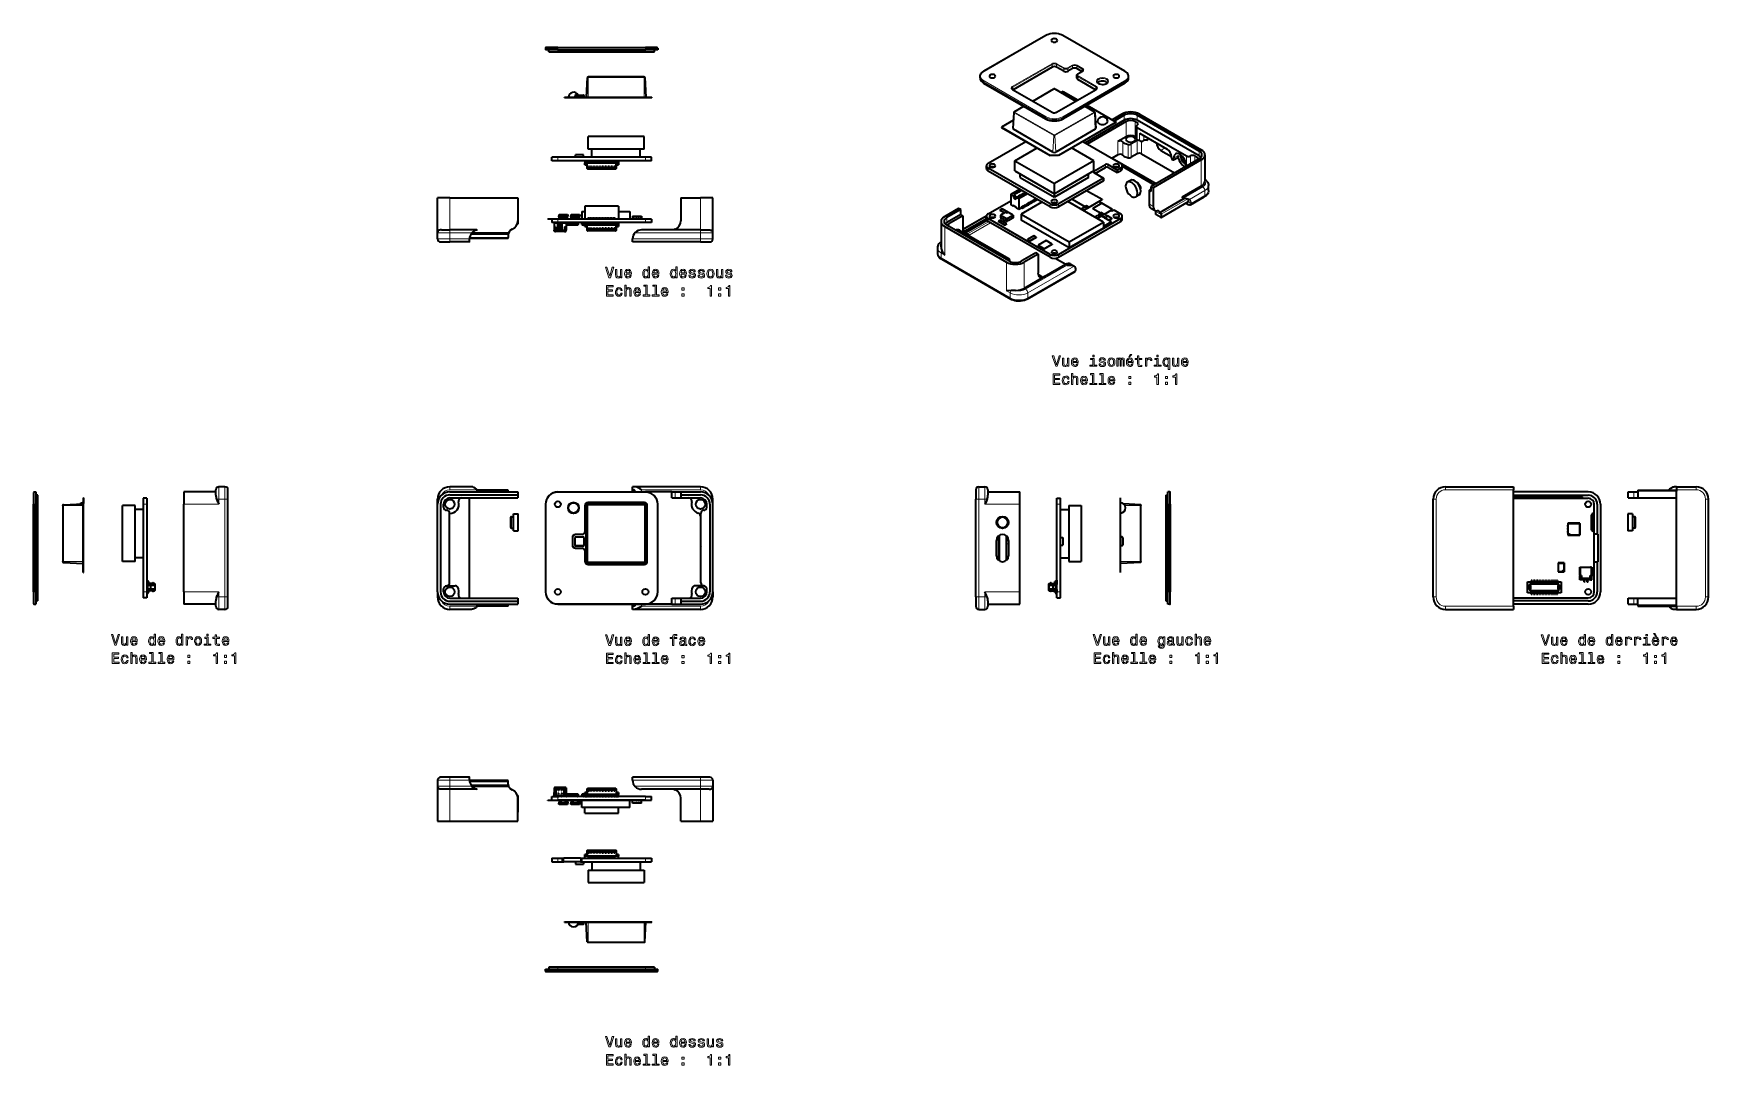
# Model space of a CAD drawing. Extents: x 415 to 970, y 249 to 591.
import ezdxf

# ---------------------------------------------------------------- set-up
doc = ezdxf.new("R2010")
doc.units = 0

msp = doc.modelspace()

# ---------------------------------------------------------------- linework, layer by layer
at = {"color": 7, "lineweight": 35}
for p, q in [((750.33, 590.25), (729.82, 578.41)), ((776.55, 578.41), (756.05, 590.25)), ((588.75, 586.29), (617.75, 586.29)), ((588.75, 585.54), (617.75, 585.54)), ((588.75, 584.82), (617.75, 584.82)), ((729.78, 574.52), (750.29, 562.68)), ((776.59, 574.52), (756.09, 562.68)), ((591, 569.86), (619.9, 569.86)), ((591, 569.76), (619.9, 569.76)), ((773.62, 561.6), (754.52, 550.57)), ((773.62, 561.52), (754.52, 550.49)), ((801.16, 552), (780.66, 563.84)), ((801.16, 550.37), (780.66, 562.21)), ((781.36, 564.25), (801.87, 552.41)), ((617.75, 549.95), (588.75, 549.95)), ((617.75, 548.77), (588.75, 548.77)), ((751.77, 534.48), (731.27, 546.32)), ((751.77, 533.52), (731.27, 545.36)), ((553, 536.48), (575.5, 536.48)), ((617.75, 529.48), (588.75, 529.48)), ((617.75, 528.3), (588.75, 528.3)), ((716.88, 527.02), (737.39, 515.18)), ((738.09, 515.59), (717.59, 527.43)), ((751.77, 517.77), (731.27, 529.61)), ((751.77, 516.81), (731.27, 528.65)), ((754.6, 517.77), (775.11, 529.61)), ((754.6, 516.81), (775.11, 528.65)), ((636, 521.88), (613.5, 521.88)), ((715.88, 516.15), (738.79, 502.92)), ((553, 439.1), (575.5, 439.1)), ((588.75, 439.1), (617.75, 439.1)), ((636, 440.8), (614.26, 440.8)), ((882.75, 440.8), (905.25, 440.8)), ((905.25, 401.2), (905.25, 439.8)), ((930, 439.1), (905.25, 439.1)), ((959.25, 401.2), (959.25, 439.8)), ((415.09, 406), (415.09, 435)), ((415.84, 406), (415.84, 435)), ((416.56, 406), (416.56, 435)), ((431.52, 412.4), (431.52, 435.27)), ((431.62, 412.4), (431.62, 435.27)), ((451.44, 435), (451.44, 406)), ((452.62, 435), (452.62, 406)), ((464.9, 406), (464.9, 435)), ((479.5, 404.3), (479.5, 436.7)), ((548.9, 406), (548.9, 435)), ((549.9, 435), (549.9, 406)), ((553, 438.1), (575.5, 438.1)), ((553, 437.1), (575.5, 437.1)), ((559.5, 403.9), (559.5, 437.1)), ((584.65, 435), (584.65, 406)), ((621.85, 406), (621.85, 435)), ((639.1, 435), (639.1, 406)), ((640.1, 406), (640.1, 435)), ((727.17, 404.3), (727.17, 436.7)), ((741.77, 406), (741.77, 435)), ((754.06, 406), (754.06, 435)), ((755.24, 406), (755.24, 435)), ((775.05, 412.4), (775.05, 437.15)), ((775.15, 412.4), (775.15, 437.15)), ((790.11, 435), (790.11, 406)), ((790.83, 435), (790.83, 406)), ((791.58, 435), (791.58, 406)), ((878.65, 404.3), (878.65, 436.7)), ((905.25, 438), (930, 438)), ((905.25, 437.5), (928.1, 437.5)), ((927.75, 437.15), (905.25, 437.15)), ((905.25, 437), (930, 437)), ((934.1, 435), (934.1, 406)), ((969.85, 404.3), (969.85, 436.7)), ((552.9, 409), (552.9, 432)), ((636.1, 409), (636.1, 432)), ((932, 406), (932, 426.1)), ((553, 403.9), (575.5, 403.9)), ((553, 402.9), (575.5, 402.9)), ((553, 401.9), (575.5, 401.9)), ((588.75, 401.9), (617.75, 401.9)), ((636, 400.2), (614.26, 400.2)), ((882.75, 400.2), (905.25, 400.2)), ((905.25, 404), (930, 404)), ((930, 403), (905.25, 403)), ((930, 401.9), (905.25, 401.9)), ((636, 344.62), (613.5, 344.62)), ((617.75, 338.2), (588.75, 338.2)), ((617.75, 337.02), (588.75, 337.02)), ((553, 330.02), (575.5, 330.02)), ((596.75, 317.74), (617.75, 317.74)), ((596.75, 316.56), (617.75, 316.56)), ((591, 296.74), (618.02, 296.74)), ((591, 296.64), (618.02, 296.64)), ((617.75, 281.69), (588.75, 281.69)), ((588.75, 280.97), (617.75, 280.97)), ((588.75, 280.22), (617.75, 280.22))]:
    msp.add_line(p, q, dxfattribs=at)
at = {"color": 7, "lineweight": 13}
for p, q in [((750.43, 590.24), (729.92, 578.4)), ((776.45, 578.4), (755.95, 590.24)), ((588.75, 586.09), (617.75, 586.09)), ((729.78, 574.97), (750.29, 563.13)), ((729.92, 575.22), (750.43, 563.38)), ((776.45, 575.22), (755.95, 563.38)), ((776.59, 574.97), (756.09, 563.13)), ((636, 522.88), (613.5, 522.88)), ((636, 524.88), (614.26, 524.88)), ((715.68, 516.61), (738.59, 503.38)), ((588.75, 438.9), (617.75, 438.9)), ((882.75, 439.8), (905.25, 439.8)), ((959.28, 401.2), (959.28, 439.8)), ((415.29, 406), (415.29, 435)), ((478.5, 404.3), (478.5, 436.7)), ((584.85, 435), (584.85, 406)), ((621.65, 406), (621.65, 435)), ((728.17, 404.3), (728.17, 436.7)), ((791.38, 435), (791.38, 406)), ((879.65, 404.3), (879.65, 436.7)), ((968.85, 404.3), (968.85, 436.7)), ((588.75, 402.1), (617.75, 402.1)), ((882.75, 401.2), (905.25, 401.2)), ((636, 343.62), (613.5, 343.62)), ((636, 341.62), (614.26, 341.62)), ((588.75, 280.42), (617.75, 280.42))]:
    msp.add_line(p, q, dxfattribs=at)
at = {"color": 7, "lineweight": 35, "ltscale": 0.01375}
for p, q in [((584.65, 586.09), (584.65, 585.54)), ((621.85, 586.09), (621.85, 585.54)), ((415.29, 439.1), (415.84, 439.1)), ((791.38, 439.1), (790.83, 439.1)), ((455.22, 408.78), (455.22, 408.23)), ((455.22, 408.78), (455.22, 408.23)), ((455.22, 406.93), (455.22, 406.38)), ((455.22, 406.93), (455.22, 406.38)), ((751.46, 408.23), (751.46, 408.78)), ((751.46, 408.23), (751.46, 408.78)), ((751.46, 406.38), (751.46, 406.93)), ((751.46, 406.38), (751.46, 406.93)), ((910.7, 408.7), (910.7, 408.15)), ((910.7, 408.7), (910.7, 408.15)), ((910.7, 406.85), (910.7, 406.3)), ((910.7, 406.85), (910.7, 406.3)), ((920.3, 408.15), (920.3, 408.7)), ((920.3, 408.15), (920.3, 408.7)), ((920.3, 406.3), (920.3, 406.85)), ((920.3, 406.3), (920.3, 406.85)), ((415.29, 401.9), (415.84, 401.9)), ((791.38, 401.9), (790.83, 401.9)), ((584.65, 280.42), (584.65, 280.97)), ((621.85, 280.42), (621.85, 280.97))]:
    msp.add_line(p, q, dxfattribs=at)
at = {"color": 7, "lineweight": 13, "ltscale": 0.102499}
for p, q in [((588.75, 586.09), (584.65, 586.09)), ((621.85, 586.09), (617.75, 586.09)), ((548.9, 524.88), (553, 524.88)), ((548.9, 522.88), (553, 522.88)), ((476.5, 436.7), (476.5, 440.8)), ((478.5, 436.7), (478.5, 440.8)), ((728.17, 440.8), (728.17, 436.7)), ((730.17, 440.8), (730.17, 436.7)), ((476.5, 400.2), (476.5, 404.3)), ((478.5, 400.2), (478.5, 404.3)), ((728.17, 404.3), (728.17, 400.2)), ((730.17, 404.3), (730.17, 400.2)), ((553, 343.62), (548.9, 343.62)), ((553, 341.62), (548.9, 341.62)), ((584.65, 280.42), (588.75, 280.42)), ((617.75, 280.42), (621.85, 280.42))]:
    msp.add_line(p, q, dxfattribs=at)
at = {"color": 7, "lineweight": 35, "ltscale": 0.102499}
for p, q in [((588.75, 585.54), (584.65, 585.54)), ((621.85, 585.54), (617.75, 585.54)), ((553, 536.48), (548.9, 536.48)), ((548.9, 330.02), (553, 330.02)), ((584.65, 280.97), (588.75, 280.97)), ((617.75, 280.97), (621.85, 280.97))]:
    msp.add_line(p, q, dxfattribs=at)
at = {"color": 7, "lineweight": 35, "ltscale": 0.097501}
for p, q in [((588.75, 586.29), (584.85, 586.29)), ((621.65, 586.29), (617.75, 586.29)), ((584.85, 280.22), (588.75, 280.22)), ((617.75, 280.22), (621.65, 280.22))]:
    msp.add_line(p, q, dxfattribs=at)
at = {"color": 7, "lineweight": 35, "ltscale": 0.018001}
for p, q in [((585.75, 584.82), (585.75, 585.54)), ((620.75, 584.82), (620.75, 585.54)), ((790.11, 438), (790.83, 438)), ((790.11, 403), (790.83, 403))]:
    msp.add_line(p, q, dxfattribs=at)
at = {"color": 7, "lineweight": 35, "ltscale": 0.075}
for p, q in [((585.75, 584.82), (588.75, 584.82)), ((617.75, 584.82), (620.75, 584.82)), ((613.51, 530.48), (616.51, 530.48)), ((416.56, 435), (416.56, 438)), ((790.11, 438), (790.11, 435)), ((920.06, 415.61), (920.06, 412.61)), ((922.06, 412.61), (922.06, 415.61)), ((416.56, 403), (416.56, 406)), ((790.11, 406), (790.11, 403)), ((616.51, 336.02), (613.51, 336.02)), ((588.75, 281.69), (585.75, 281.69)), ((620.75, 281.69), (617.75, 281.69))]:
    msp.add_line(p, q, dxfattribs=at)
at = {"color": 7, "lineweight": 13, "ltscale": 0.005}
for p, q in [((588.75, 586.29), (588.75, 586.09)), ((617.75, 586.29), (617.75, 586.09)), ((588.75, 438.9), (588.75, 439.1)), ((617.75, 438.9), (617.75, 439.1)), ((415.09, 435), (415.29, 435)), ((597.6, 434.55), (597.8, 434.55)), ((598.8, 435.75), (598.8, 435.55)), ((617.3, 435.75), (617.3, 435.55)), ((618.5, 434.55), (618.3, 434.55)), ((791.58, 435), (791.38, 435)), ((593.45, 424), (593.65, 424)), ((594.65, 425.2), (594.65, 425)), ((596.8, 425.2), (596.8, 425)), ((597.6, 426), (597.8, 426)), ((593.45, 421.45), (593.65, 421.45)), ((594.65, 420.25), (594.65, 420.45)), ((596.8, 420.25), (596.8, 420.45)), ((597.6, 419.45), (597.8, 419.45)), ((597.6, 416.05), (597.8, 416.05)), ((598.8, 414.85), (598.8, 415.05)), ((617.3, 414.85), (617.3, 415.05)), ((618.5, 416.05), (618.3, 416.05)), ((415.09, 406), (415.29, 406)), ((791.58, 406), (791.38, 406)), ((588.75, 402.1), (588.75, 401.9)), ((617.75, 402.1), (617.75, 401.9)), ((587.8, 339.18), (588, 339.18)), ((587.8, 339.02), (588, 339.02)), ((587.8, 338.97), (588, 338.97)), ((587.8, 338.82), (588, 338.82)), ((587.8, 338.77), (588, 338.77)), ((587.8, 338.6), (588, 338.6)), ((591.2, 339.18), (591, 339.18)), ((591.2, 339.02), (591, 339.02)), ((591.2, 338.97), (591, 338.97)), ((591.2, 338.82), (591, 338.82)), ((591.2, 338.77), (591, 338.77)), ((591.2, 338.6), (591, 338.6)), ((588.75, 280.22), (588.75, 280.42)), ((617.75, 280.22), (617.75, 280.42))]:
    msp.add_line(p, q, dxfattribs=at)
at = {"color": 7, "lineweight": 13, "ltscale": 0.01375}
for p, q in [((588.75, 586.09), (588.75, 585.54)), ((617.75, 586.09), (617.75, 585.54)), ((415.29, 435), (415.84, 435)), ((791.38, 435), (790.83, 435)), ((415.29, 406), (415.84, 406)), ((791.38, 406), (790.83, 406)), ((588.75, 280.42), (588.75, 280.97)), ((617.75, 280.42), (617.75, 280.97))]:
    msp.add_line(p, q, dxfattribs=at)
at = {"color": 7, "lineweight": 13, "ltscale": 0.018001}
for p, q in [((588.75, 584.82), (588.75, 585.54)), ((617.75, 584.82), (617.75, 585.54)), ((790.11, 435), (790.83, 435)), ((790.11, 406), (790.83, 406))]:
    msp.add_line(p, q, dxfattribs=at)
at = {"color": 7, "lineweight": 13, "ltscale": 0.37763}
for p, q in [((752.34, 580.93), (739.26, 573.38)), ((739.26, 572.4), (752.34, 564.85)), ((754.04, 564.85), (767.12, 572.4)), ((753.11, 557.37), (740.03, 564.92)), ((766.34, 564.92), (753.26, 557.37))]:
    msp.add_line(p, q, dxfattribs=at)
at = {"color": 7, "lineweight": 13, "ltscale": 0.377629}
for p, q in [((752.48, 580.69), (739.4, 573.14)), ((752.97, 557.13), (739.89, 564.68)), ((766.49, 564.68), (753.4, 557.13))]:
    msp.add_line(p, q, dxfattribs=at)
at = {"color": 7, "lineweight": 35, "ltscale": 0.37451}
msp.add_line((752.48, 579.81), (739.51, 572.32), dxfattribs=at)
at = {"color": 7, "lineweight": 13, "ltscale": 0.02184}
for p, q in [((752.48, 579.81), (752.48, 580.69)), ((753.9, 579.81), (753.9, 580.69))]:
    msp.add_line(p, q, dxfattribs=at)
at = {"color": 7, "lineweight": 13, "ltscale": 0.069402}
msp.add_line((756.3, 579.3), (753.9, 580.69), dxfattribs=at)
at = {"color": 7, "lineweight": 35, "ltscale": 0.069403}
msp.add_line((756.3, 578.43), (753.9, 579.81), dxfattribs=at)
at = {"color": 7, "lineweight": 13, "ltscale": 0.069403}
msp.add_line((756.44, 579.54), (754.04, 580.93), dxfattribs=at)
at = {"color": 7, "lineweight": 13, "ltscale": 0.021841}
for p, q in [((756.3, 578.43), (756.3, 579.3)), ((757.71, 578.43), (757.71, 579.3)), ((759.23, 579.3), (759.23, 580.18)), ((760.65, 579.3), (760.65, 580.18)), ((760.93, 575.75), (760.93, 576.63))]:
    msp.add_line(p, q, dxfattribs=at)
at = {"color": 7, "lineweight": 13, "ltscale": 0.043888}
for p, q in [((759.09, 580.42), (757.57, 579.54)), ((761.07, 577.52), (762.59, 578.4))]:
    msp.add_line(p, q, dxfattribs=at)
at = {"color": 7, "lineweight": 13, "ltscale": 0.043887}
msp.add_line((759.23, 580.18), (757.71, 579.3), dxfattribs=at)
at = {"color": 7, "lineweight": 35, "ltscale": 0.043887}
for p, q in [((759.23, 579.3), (757.71, 578.43)), ((760.97, 577.53), (762.49, 578.41))]:
    msp.add_line(p, q, dxfattribs=at)
at = {"color": 7, "lineweight": 35, "ltscale": 0.021841}
msp.add_line((760.64, 576.16), (760.64, 577.03), dxfattribs=at)
at = {"color": 7, "lineweight": 13, "ltscale": 0.052053}
msp.add_line((762.45, 579.14), (760.65, 580.18), dxfattribs=at)
at = {"color": 7, "lineweight": 35, "ltscale": 0.048932}
msp.add_line((762.34, 578.33), (760.65, 579.3), dxfattribs=at)
at = {"color": 7, "lineweight": 13, "ltscale": 0.052052}
msp.add_line((762.59, 579.38), (760.79, 580.42), dxfattribs=at)
at = {"color": 7, "lineweight": 13, "ltscale": 0.018721}
for p, q in [((762.45, 578.39), (762.45, 579.14)), ((739.4, 572.39), (739.4, 573.14)), ((766.98, 572.39), (766.98, 573.14))]:
    msp.add_line(p, q, dxfattribs=at)
at = {"color": 7, "lineweight": 35, "ltscale": 0.163486}
for p, q in [((598.49, 576.39), (598.15, 569.86)), ((598.49, 290.11), (598.15, 296.64))]:
    msp.add_line(p, q, dxfattribs=at)
at = {"color": 7, "lineweight": 13, "ltscale": 0.00762}
for p, q in [((598.49, 576.39), (598.8, 576.39)), ((424.99, 415.75), (424.99, 416.05)), ((781.68, 416.05), (781.68, 415.75)), ((598.8, 290.11), (598.49, 290.11))]:
    msp.add_line(p, q, dxfattribs=at)
at = {"color": 7, "lineweight": 35, "ltscale": 0.002628}
for p, q in [((598.69, 576.58), (598.8, 576.58)), ((617.3, 576.58), (617.4, 576.58)), ((424.8, 434.55), (424.8, 434.66)), ((781.87, 434.66), (781.87, 434.55)), ((424.8, 415.94), (424.8, 416.05)), ((781.87, 416.05), (781.87, 415.94)), ((598.8, 289.92), (598.69, 289.92)), ((617.4, 289.92), (617.3, 289.92))]:
    msp.add_line(p, q, dxfattribs=at)
at = {"color": 7, "lineweight": 35, "ltscale": 0.4625}
for p, q in [((617.3, 576.58), (598.8, 576.58)), ((617.3, 556.77), (598.8, 556.77)), ((617.3, 552.65), (598.8, 552.65)), ((424.8, 434.55), (424.8, 416.05)), ((444.62, 416.05), (444.62, 434.55)), ((448.74, 416.05), (448.74, 434.55)), ((598.15, 416.05), (598.15, 434.55)), ((617.3, 435.55), (598.8, 435.55)), ((598.8, 435.2), (617.3, 435.2)), ((617.95, 434.55), (617.95, 416.05)), ((618.3, 416.05), (618.3, 434.55)), ((757.94, 434.55), (757.94, 416.05)), ((762.06, 434.55), (762.06, 416.05)), ((781.87, 416.05), (781.87, 434.55)), ((617.3, 415.4), (598.8, 415.4)), ((598.8, 415.05), (617.3, 415.05)), ((598.8, 313.86), (617.3, 313.86)), ((598.8, 309.74), (617.3, 309.74)), ((598.8, 289.92), (617.3, 289.92))]:
    msp.add_line(p, q, dxfattribs=at)
at = {"color": 7, "lineweight": 13, "ltscale": 0.004738}
for p, q in [((598.8, 576.58), (598.8, 576.39)), ((617.3, 576.58), (617.3, 576.39)), ((781.87, 434.55), (781.68, 434.55)), ((781.87, 416.05), (781.68, 416.05)), ((597.2, 295.94), (597.2, 296.13))]:
    msp.add_line(p, q, dxfattribs=at)
at = {"color": 7, "lineweight": 13, "ltscale": 0.4625}
for p, q in [((617.3, 576.39), (598.8, 576.39)), ((424.99, 434.55), (424.99, 416.05)), ((598.49, 416.05), (598.49, 434.55)), ((598.69, 416.05), (598.69, 434.55)), ((617.3, 435.75), (598.8, 435.75)), ((598.8, 434.85), (617.3, 434.85)), ((598.8, 434.66), (617.3, 434.66)), ((617.4, 434.55), (617.4, 416.05)), ((617.6, 434.55), (617.6, 416.05)), ((618.5, 416.05), (618.5, 434.55)), ((781.68, 416.05), (781.68, 434.55)), ((617.3, 415.94), (598.8, 415.94)), ((617.3, 415.75), (598.8, 415.75)), ((598.8, 414.85), (617.3, 414.85)), ((598.8, 290.11), (617.3, 290.11))]:
    msp.add_line(p, q, dxfattribs=at)
at = {"color": 7, "lineweight": 13, "ltscale": 0.163261}
for p, q in [((598.8, 576.39), (598.8, 569.86)), ((617.3, 576.39), (617.3, 569.86)), ((424.99, 434.55), (431.52, 434.55)), ((424.99, 416.05), (431.52, 416.05)), ((781.68, 416.05), (775.15, 416.05)), ((598.8, 290.11), (598.8, 296.64)), ((617.3, 290.11), (617.3, 296.64))]:
    msp.add_line(p, q, dxfattribs=at)
at = {"color": 7, "lineweight": 13, "ltscale": 0.007622}
for p, q in [((617.3, 576.39), (617.6, 576.39)), ((617.6, 290.11), (617.3, 290.11))]:
    msp.add_line(p, q, dxfattribs=at)
at = {"color": 7, "lineweight": 35, "ltscale": 0.163485}
for p, q in [((617.6, 576.39), (617.95, 569.86)), ((424.99, 434.85), (431.52, 435.2)), ((424.99, 415.75), (431.52, 415.4)), ((781.68, 415.75), (775.15, 415.4)), ((617.6, 290.11), (617.95, 296.64))]:
    msp.add_line(p, q, dxfattribs=at)
at = {"color": 7, "lineweight": 35, "ltscale": 0.011227}
for p, q in [((728.58, 576.2), (728.58, 576.65)), ((777.79, 576.2), (777.79, 576.65))]:
    msp.add_line(p, q, dxfattribs=at)
at = {"color": 7, "lineweight": 13, "ltscale": 0.011226}
for p, q in [((729.78, 574.97), (729.78, 574.52)), ((776.59, 574.97), (776.59, 574.52))]:
    msp.add_line(p, q, dxfattribs=at)
at = {"color": 7, "lineweight": 35, "ltscale": 0.377629}
for p, q in [((739.36, 572.41), (752.44, 564.86)), ((753.94, 564.86), (767.02, 572.41)), ((752.73, 551.66), (739.65, 559.21)), ((766.73, 559.21), (753.65, 551.66))]:
    msp.add_line(p, q, dxfattribs=at)
at = {"color": 7, "lineweight": 35, "ltscale": 0.20107}
for p, q in [((746.05, 568.55), (753.01, 572.57)), ((753.36, 572.57), (760.33, 568.55))]:
    msp.add_line(p, q, dxfattribs=at)
at = {"color": 7, "lineweight": 13, "ltscale": 0.202265}
for p, q in [((746.11, 568.51), (753.11, 572.56)), ((753.26, 572.56), (760.27, 568.51))]:
    msp.add_line(p, q, dxfattribs=at)
at = {"color": 7, "lineweight": 35, "ltscale": 0.01821}
msp.add_line((756.12, 571.7), (755.49, 571.34), dxfattribs=at)
at = {"color": 7, "lineweight": 35, "ltscale": 0.1396}
msp.add_line((756.12, 571.7), (760.96, 568.91), dxfattribs=at)
at = {"color": 7, "lineweight": 13, "ltscale": 0.174527}
for p, q in [((766.98, 573.14), (760.93, 576.63)), ((767.12, 573.38), (761.07, 576.87))]:
    msp.add_line(p, q, dxfattribs=at)
at = {"color": 7, "lineweight": 35, "ltscale": 0.171407}
msp.add_line((766.87, 572.32), (760.93, 575.75), dxfattribs=at)
at = {"color": 7, "lineweight": 35, "ltscale": 0.002501}
for p, q in [((591, 569.76), (591, 569.86)), ((619.9, 569.86), (619.9, 569.76)), ((597.7, 547.47), (597.7, 547.57)), ((597.7, 547.47), (597.7, 547.57)), ((598.55, 546.07), (598.65, 546.07)), ((598.65, 546.07), (598.55, 546.07)), ((607.95, 546.07), (607.85, 546.07)), ((607.85, 546.07), (607.95, 546.07)), ((608.05, 547.57), (608.05, 547.47)), ((608.8, 547.57), (608.8, 547.47)), ((608.8, 547.57), (608.8, 547.47)), ((608.8, 547.47), (608.8, 547.57)), ((585.46, 529.58), (585.46, 529.48)), ((587.73, 529.58), (587.73, 529.48)), ((588.75, 529.58), (588.75, 529.48)), ((588.92, 528.25), (588.92, 528.15)), ((589.07, 528.25), (589.07, 528.15)), ((589.48, 529.58), (589.48, 529.48)), ((589.92, 528.25), (589.92, 528.15)), ((590.07, 528.25), (590.07, 528.15)), ((592.15, 529.58), (592.15, 529.48)), ((595.17, 529.58), (595.17, 529.48)), ((595.61, 529.58), (595.61, 529.48)), ((597.21, 529.58), (597.21, 529.48)), ((597.49, 529.58), (597.49, 529.48)), ((598.69, 528.15), (598.69, 528.25)), ((600.1, 528.25), (600.1, 528.15)), ((601.1, 528.25), (601.1, 528.15)), ((612.57, 529.58), (612.57, 529.48)), ((613.59, 529.58), (613.59, 529.48)), ((617.52, 529.58), (617.52, 529.48)), ((618.53, 529.58), (618.53, 529.48)), ((619.13, 529.58), (619.13, 529.48)), ((598.55, 525.6), (598.65, 525.6)), ((598.65, 525.6), (598.55, 525.6)), ((607.95, 525.6), (607.85, 525.6)), ((607.85, 525.6), (607.95, 525.6)), ((775.15, 437.15), (775.05, 437.15)), ((775.05, 412.4), (775.15, 412.4)), ((753.91, 408.38), (753.81, 408.38)), ((753.81, 407.93), (753.91, 407.93)), ((753.81, 407.93), (753.91, 407.93)), ((753.81, 407.93), (753.91, 407.93)), ((753.91, 407.23), (753.81, 407.23)), ((753.91, 407.23), (753.81, 407.23)), ((910.8, 408.15), (910.9, 408.15)), ((910.8, 408.15), (910.9, 408.15)), ((910.9, 406.85), (910.8, 406.85)), ((910.9, 406.85), (910.8, 406.85)), ((920.1, 408.15), (920.2, 408.15)), ((920.1, 408.15), (920.2, 408.15)), ((920.2, 406.85), (920.1, 406.85)), ((920.2, 406.85), (920.1, 406.85)), ((607.8, 338.35), (607.9, 338.35)), ((607.9, 338.35), (607.8, 338.35)), ((598.7, 317.89), (598.6, 317.89)), ((598.6, 317.89), (598.7, 317.89)), ((607.9, 317.89), (607.8, 317.89)), ((607.8, 317.89), (607.9, 317.89))]:
    msp.add_line(p, q, dxfattribs=at)
at = {"color": 7, "lineweight": 35, "ltscale": 0.012778}
for p, q in [((594.44, 570.37), (594.42, 569.86)), ((597.4, 570.37), (597.43, 569.86)), ((775.66, 424.2), (775.15, 424.23)), ((775.66, 421.25), (775.15, 421.22))]:
    msp.add_line(p, q, dxfattribs=at)
at = {"color": 7, "lineweight": 13, "ltscale": 0.005121}
for p, q in [((594.44, 570.37), (594.65, 570.37)), ((597.2, 570.37), (597.4, 570.37)), ((775.66, 424.2), (775.66, 424)), ((775.66, 421.45), (775.66, 421.25)), ((597.4, 296.13), (597.2, 296.13))]:
    msp.add_line(p, q, dxfattribs=at)
at = {"color": 7, "lineweight": 35, "ltscale": 0.000128174}
for p, q in [((594.64, 570.56), (594.65, 570.56)), ((775.85, 421.45), (775.85, 421.44))]:
    msp.add_line(p, q, dxfattribs=at)
at = {"color": 7, "lineweight": 35, "ltscale": 0.06375}
for p, q in [((594.65, 570.56), (597.2, 570.56)), ((597.2, 550.75), (594.65, 550.75)), ((593.65, 424), (593.65, 421.45)), ((594.42, 424), (594.42, 421.45)), ((594.65, 424.23), (597.2, 424.23)), ((597.43, 421.45), (597.43, 424)), ((756.04, 424), (756.04, 421.45)), ((775.85, 424), (775.85, 421.45)), ((594.65, 421.22), (597.2, 421.22)), ((594.65, 315.76), (597.2, 315.76))]:
    msp.add_line(p, q, dxfattribs=at)
at = {"color": 7, "lineweight": 13, "ltscale": 0.004739}
for p, q in [((594.65, 570.56), (594.65, 570.37)), ((597.2, 570.56), (597.2, 570.37)), ((424.8, 434.55), (424.99, 434.55)), ((775.85, 424), (775.66, 424)), ((775.85, 421.45), (775.66, 421.45)), ((424.8, 416.05), (424.99, 416.05)), ((598.8, 289.92), (598.8, 290.11)), ((617.3, 289.92), (617.3, 290.11))]:
    msp.add_line(p, q, dxfattribs=at)
at = {"color": 7, "lineweight": 13, "ltscale": 0.06375}
for p, q in [((594.65, 570.37), (597.2, 570.37)), ((593.45, 424), (593.45, 421.45)), ((594.44, 424), (594.44, 421.45)), ((594.64, 424), (594.64, 421.45)), ((594.65, 424.2), (597.2, 424.2)), ((594.65, 424.01), (597.2, 424.01)), ((597.2, 421.45), (597.2, 424)), ((597.4, 421.45), (597.4, 424)), ((775.66, 424), (775.66, 421.45)), ((594.65, 421.44), (597.2, 421.44)), ((594.65, 421.25), (597.2, 421.25))]:
    msp.add_line(p, q, dxfattribs=at)
at = {"color": 7, "lineweight": 13, "ltscale": 0.012761}
for p, q in [((594.65, 570.37), (594.65, 569.86)), ((597.2, 570.37), (597.2, 569.86)), ((775.66, 424), (775.15, 424)), ((775.66, 421.45), (775.15, 421.45))]:
    msp.add_line(p, q, dxfattribs=at)
at = {"color": 7, "lineweight": 35, "ltscale": 0.000126648}
for p, q in [((597.2, 570.56), (597.2, 570.56)), ((597.2, 295.94), (597.2, 295.94))]:
    msp.add_line(p, q, dxfattribs=at)
at = {"color": 7, "lineweight": 35, "ltscale": 0.091178}
for p, q in [((739.93, 565.02), (743.09, 566.84)), ((763.29, 566.84), (766.44, 565.02))]:
    msp.add_line(p, q, dxfattribs=at)
at = {"color": 7, "lineweight": 13, "ltscale": 0.089983}
for p, q in [((740.03, 565.01), (743.15, 566.81)), ((763.23, 566.81), (766.34, 565.01))]:
    msp.add_line(p, q, dxfattribs=at)
at = {"color": 7, "lineweight": 35, "ltscale": 0.280225}
msp.add_line((763.92, 567.2), (773.62, 561.6), dxfattribs=at)
at = {"color": 7, "lineweight": 35, "ltscale": 0.113905}
msp.add_line((739.63, 562.18), (735.69, 559.91), dxfattribs=at)
at = {"color": 7, "lineweight": 35, "ltscale": 0.133393}
for p, q in [((739.8, 564.82), (739.46, 559.49)), ((766.57, 564.82), (766.92, 559.49))]:
    msp.add_line(p, q, dxfattribs=at)
at = {"color": 7, "lineweight": 13, "ltscale": 0.13693}
for p, q in [((739.89, 564.68), (739.65, 559.21)), ((766.49, 564.68), (766.73, 559.21)), ((752.97, 557.13), (752.73, 551.66)), ((753.4, 557.13), (753.65, 551.66))]:
    msp.add_line(p, q, dxfattribs=at)
at = {"color": 7, "lineweight": 13, "ltscale": 0.011227}
for p, q in [((750.29, 563.13), (750.29, 562.68)), ((756.09, 563.13), (756.09, 562.68))]:
    msp.add_line(p, q, dxfattribs=at)
at = {"color": 7, "lineweight": 35, "ltscale": 0.373134}
for p, q in [((776.27, 562.21), (763.35, 554.74)), ((776.98, 561.8), (764.05, 554.33))]:
    msp.add_line(p, q, dxfattribs=at)
at = {"color": 7, "lineweight": 35, "ltscale": 0.094214}
for p, q in [((775.57, 564.25), (772.3, 562.36)), ((776.27, 563.84), (773.01, 561.95))]:
    msp.add_line(p, q, dxfattribs=at)
at = {"color": 7, "lineweight": 35, "ltscale": 0.002042}
for p, q in [((773.62, 561.6), (773.62, 561.52)), ((751.86, 550.57), (751.86, 550.49)), ((754.52, 550.57), (754.52, 550.49)), ((740.34, 536.91), (740.27, 536.87)), ((740.58, 536.64), (740.51, 536.6)), ((742.07, 536.99), (742, 536.95)), ((742.78, 537.4), (742.71, 537.36)), ((743.13, 537.6), (743.06, 537.56)), ((743.84, 538.01), (743.77, 537.97)), ((764.17, 533.13), (764.17, 533.05)), ((765.97, 532.99), (765.97, 532.9)), ((768.99, 535.91), (768.99, 535.83)), ((772.5, 532.68), (772.5, 532.59)), ((734.66, 528.73), (734.66, 528.65)), ((735.16, 532.47), (735.16, 532.39)), ((736.78, 527.5), (736.78, 527.42)), ((737.5, 527.92), (737.5, 527.84)), ((767.91, 531.18), (767.91, 531.1)), ((768.28, 530.27), (768.28, 530.19)), ((772.1, 528.6), (772.1, 528.52)), ((772.2, 529.68), (772.2, 529.6)), ((744.33, 522.66), (744.33, 522.58)), ((747.16, 523.47), (747.16, 523.39)), ((747.8, 520.79), (747.8, 520.71)), ((749.79, 519.64), (749.79, 519.56)), ((752.44, 521.16), (752.44, 521.08))]:
    msp.add_line(p, q, dxfattribs=at)
at = {"color": 7, "lineweight": 13, "ltscale": 0.040825}
for p, q in [((776.27, 563.84), (776.27, 562.21)), ((780.66, 563.84), (780.66, 562.21)), ((792.75, 549.71), (794.16, 550.53)), ((792.75, 549.32), (794.16, 550.14)), ((801.16, 552), (801.16, 550.37)), ((803.07, 537.26), (803.07, 538.89)), ((784.55, 534.49), (785.96, 533.67)), ((717.59, 529.96), (717.59, 528.32)), ((715.68, 516.61), (715.68, 518.24)), ((738.59, 503.38), (738.59, 505.01)), ((744.39, 503.38), (744.39, 505.01))]:
    msp.add_line(p, q, dxfattribs=at)
at = {"color": 7, "lineweight": 13, "ltscale": 0.126147}
for p, q in [((776.98, 556.75), (776.98, 561.8)), ((779.95, 556.75), (779.95, 561.8))]:
    msp.add_line(p, q, dxfattribs=at)
at = {"color": 7, "lineweight": 35, "ltscale": 0.020412}
for p, q in [((779.95, 561.8), (780.66, 561.39)), ((780.66, 555.85), (781.36, 555.45)), ((799.75, 550.37), (800.46, 549.96)), ((785.25, 539.47), (784.55, 539.06)), ((785.25, 538.65), (784.55, 539.06)), ((785.96, 539.87), (785.25, 540.28)), ((722.18, 532.61), (721.48, 533.02)), ((722.89, 530.57), (722.18, 530.98)), ((735.33, 530.73), (735.33, 529.91)), ((739.57, 530.73), (739.57, 529.91))]:
    msp.add_line(p, q, dxfattribs=at)
at = {"color": 7, "lineweight": 13, "ltscale": 0.020413}
msp.add_line((780.66, 560.57), (780.66, 561.39), dxfattribs=at)
at = {"color": 7, "lineweight": 35, "ltscale": 0.103}
for p, q in [((598.8, 552.65), (598.8, 556.77)), ((617.3, 552.65), (617.3, 556.77)), ((448.74, 434.55), (444.62, 434.55)), ((757.94, 434.55), (762.06, 434.55)), ((448.74, 416.05), (444.62, 416.05)), ((757.94, 416.05), (762.06, 416.05)), ((598.8, 313.86), (598.8, 309.74)), ((617.3, 313.86), (617.3, 309.74))]:
    msp.add_line(p, q, dxfattribs=at)
at = {"color": 7, "lineweight": 35, "ltscale": 0.360569}
msp.add_line((731.27, 547.95), (743.76, 555.16), dxfattribs=at)
at = {"color": 7, "lineweight": 35, "ltscale": 0.466901}
msp.add_line((735.69, 559.91), (751.86, 550.57), dxfattribs=at)
at = {"color": 7, "lineweight": 35, "ltscale": 0.00204}
for p, q in [((735.69, 559.91), (735.69, 559.82)), ((745.05, 522.24), (745.05, 522.16))]:
    msp.add_line(p, q, dxfattribs=at)
at = {"color": 7, "lineweight": 35, "ltscale": 0.466902}
msp.add_line((735.69, 559.82), (751.86, 550.49), dxfattribs=at)
at = {"color": 7, "lineweight": 35, "ltscale": 0.36057}
msp.add_line((762.62, 555.16), (775.11, 547.95), dxfattribs=at)
at = {"color": 7, "lineweight": 35, "ltscale": 0.078503}
msp.add_line((776.98, 556.75), (774.26, 555.18), dxfattribs=at)
at = {"color": 7, "lineweight": 13, "ltscale": 0.110635}
for p, q in [((774.26, 555.18), (774.26, 550.76)), ((775.84, 555.05), (775.84, 550.63)), ((780.66, 551.1), (780.66, 555.53)), ((777.69, 554.22), (777.69, 549.8)), ((778.65, 554.37), (778.65, 549.95))]:
    msp.add_line(p, q, dxfattribs=at)
at = {"color": 7, "lineweight": 35, "ltscale": 0.057808}
for p, q in [((780.66, 555.53), (778.65, 554.37)), ((780.66, 551.1), (778.65, 549.95))]:
    msp.add_line(p, q, dxfattribs=at)
at = {"color": 7, "lineweight": 35, "ltscale": 0.011957}
msp.add_line((779.95, 556.75), (780.36, 556.51), dxfattribs=at)
at = {"color": 7, "lineweight": 35, "ltscale": 0.097571}
msp.add_line((780.36, 556.26), (780.36, 560.16), dxfattribs=at)
at = {"color": 7, "lineweight": 35, "ltscale": 0.469485}
msp.add_line((780.66, 559.76), (796.92, 550.37), dxfattribs=at)
at = {"color": 7, "lineweight": 13, "ltscale": 0.097572}
msp.add_line((780.66, 555.85), (780.66, 559.76), dxfattribs=at)
at = {"color": 7, "lineweight": 35, "ltscale": 0.265668}
msp.add_line((781.36, 557.9), (790.57, 552.59), dxfattribs=at)
at = {"color": 7, "lineweight": 13, "ltscale": 0.061441}
msp.add_line((781.36, 555.45), (781.36, 557.9), dxfattribs=at)
at = {"color": 7, "lineweight": 13, "ltscale": 0.104367}
msp.add_line((782.07, 551.1), (782.07, 555.28), dxfattribs=at)
at = {"color": 7, "lineweight": 13, "ltscale": 0.041028}
msp.add_line((782.78, 555.45), (782.78, 557.09), dxfattribs=at)
at = {"color": 7, "lineweight": 13, "ltscale": 0.020616}
msp.add_line((784.19, 555.45), (784.19, 556.27), dxfattribs=at)
at = {"color": 7, "lineweight": 35, "ltscale": 0.05}
for p, q in [((588.75, 549.95), (586.75, 549.95)), ((619.75, 549.95), (617.75, 549.95)), ((588.75, 548.77), (586.75, 548.77)), ((619.75, 548.77), (617.75, 548.77)), ((588.75, 529.48), (586.75, 529.48)), ((588.75, 528.3), (586.75, 528.3)), ((619.75, 529.48), (617.75, 529.48)), ((619.75, 528.3), (617.75, 528.3)), ((548.9, 522.88), (548.9, 524.88)), ((640.1, 522.88), (640.1, 524.88)), ((478.5, 440.8), (476.5, 440.8)), ((626.5, 437.1), (626.5, 439.1)), ((728.17, 440.8), (730.17, 440.8)), ((943.25, 437.1), (943.25, 439.1)), ((451.44, 437), (451.44, 435)), ((452.62, 437), (452.62, 435)), ((754.06, 435), (754.06, 437)), ((755.24, 435), (755.24, 437)), ((922.06, 415.61), (920.06, 415.61)), ((920.06, 412.61), (922.06, 412.61)), ((451.44, 406), (451.44, 404)), ((452.62, 406), (452.62, 404)), ((754.06, 404), (754.06, 406)), ((755.24, 404), (755.24, 406)), ((478.5, 400.2), (476.5, 400.2)), ((626.5, 401.9), (626.5, 403.9)), ((728.17, 400.2), (730.17, 400.2)), ((943.25, 401.9), (943.25, 403.9)), ((548.9, 343.62), (548.9, 341.62)), ((596.69, 338.88), (598.69, 338.88)), ((640.1, 343.62), (640.1, 341.62)), ((586.75, 338.2), (588.75, 338.2)), ((586.75, 337.02), (588.75, 337.02)), ((598.69, 338.25), (596.69, 338.25)), ((617.75, 338.2), (619.75, 338.2)), ((617.75, 337.02), (619.75, 337.02)), ((586.75, 317.74), (588.75, 317.74)), ((586.75, 316.56), (588.75, 316.56)), ((617.75, 317.74), (619.75, 317.74)), ((617.75, 316.56), (619.75, 316.56))]:
    msp.add_line(p, q, dxfattribs=at)
at = {"color": 7, "lineweight": 35, "ltscale": 0.029501}
for p, q in [((586.75, 548.77), (586.75, 549.95)), ((619.75, 548.77), (619.75, 549.95)), ((754.06, 437), (755.24, 437)), ((754.06, 404), (755.24, 404))]:
    msp.add_line(p, q, dxfattribs=at)
at = {"color": 7, "lineweight": 13, "ltscale": 0.029501}
for p, q in [((588.75, 548.77), (588.75, 549.95)), ((617.75, 548.77), (617.75, 549.95)), ((754.06, 435), (755.24, 435)), ((754.06, 406), (755.24, 406))]:
    msp.add_line(p, q, dxfattribs=at)
at = {"color": 7, "lineweight": 35, "ltscale": 0.02}
for p, q in [((594.65, 549.95), (594.65, 550.75)), ((597.2, 549.95), (597.2, 550.75)), ((755.24, 424), (756.04, 424)), ((755.24, 421.45), (756.04, 421.45)), ((594.65, 316.56), (594.65, 315.76)), ((597.2, 316.56), (597.2, 315.76))]:
    msp.add_line(p, q, dxfattribs=at)
at = {"color": 7, "lineweight": 35, "ltscale": 0.067499}
for p, q in [((600.05, 549.95), (600.05, 552.65)), ((616.05, 549.95), (616.05, 552.65)), ((755.24, 433.3), (757.94, 433.3)), ((755.24, 417.3), (757.94, 417.3)), ((588.15, 340.85), (590.85, 340.85)), ((590.85, 338.55), (588.15, 338.55))]:
    msp.add_line(p, q, dxfattribs=at)
at = {"color": 7, "lineweight": 35, "ltscale": 0.212172}
for p, q in [((740.11, 548.79), (747.46, 553.03)), ((766.27, 548.79), (758.92, 553.03))]:
    msp.add_line(p, q, dxfattribs=at)
at = {"color": 7, "lineweight": 35, "ltscale": 0.066348}
for p, q in [((754.52, 550.57), (751.86, 550.57)), ((754.52, 550.49), (751.86, 550.49))]:
    msp.add_line(p, q, dxfattribs=at)
at = {"color": 7, "lineweight": 35, "ltscale": 0.005677}
msp.add_line((772.19, 549.64), (772.38, 549.75), dxfattribs=at)
at = {"color": 7, "lineweight": 13, "ltscale": 0.002042}
msp.add_line((772.31, 549.71), (772.38, 549.67), dxfattribs=at)
at = {"color": 7, "lineweight": 35, "ltscale": 0.054178}
msp.add_line((774.26, 550.76), (772.38, 549.67), dxfattribs=at)
at = {"color": 7, "lineweight": 35, "ltscale": 0.420496}
msp.add_line((772.38, 549.67), (786.95, 541.26), dxfattribs=at)
at = {"color": 7, "lineweight": 35, "ltscale": 0.316393}
msp.add_line((782.07, 551.1), (793.03, 544.77), dxfattribs=at)
at = {"color": 7, "lineweight": 35, "ltscale": 0.459279}
msp.add_line((801.16, 549.47), (785.25, 540.28), dxfattribs=at)
at = {"color": 7, "lineweight": 13, "ltscale": 0.040211}
msp.add_line((789.82, 553.02), (788.42, 552.22), dxfattribs=at)
at = {"color": 7, "lineweight": 35, "ltscale": 0.102365}
msp.add_line((788.42, 552.22), (791.97, 550.17), dxfattribs=at)
at = {"color": 7, "lineweight": 35, "ltscale": 0.009695}
for p, q in [((791.97, 549.77), (791.97, 550.16)), ((792.75, 549.32), (792.75, 549.71)), ((794.16, 550.14), (794.16, 550.53))]:
    msp.add_line(p, q, dxfattribs=at)
at = {"color": 7, "lineweight": 35, "ltscale": 0.040826}
for p, q in [((792.63, 549.07), (794.05, 549.89)), ((724.7, 524.41), (723.29, 525.22))]:
    msp.add_line(p, q, dxfattribs=at)
at = {"color": 7, "lineweight": 13, "ltscale": 0.083691}
msp.add_line((796.92, 547.02), (796.92, 550.37), dxfattribs=at)
at = {"color": 7, "lineweight": 13, "ltscale": 0.06328}
msp.add_line((798.33, 547.84), (798.33, 550.37), dxfattribs=at)
at = {"color": 7, "lineweight": 13, "ltscale": 0.042867}
msp.add_line((799.75, 548.65), (799.75, 550.37), dxfattribs=at)
at = {"color": 7, "lineweight": 13, "ltscale": 0.022453}
msp.add_line((800.46, 549.06), (800.46, 549.96), dxfattribs=at)
at = {"color": 7, "lineweight": 35, "ltscale": 0.216386}
msp.add_line((803.07, 550.73), (803.07, 542.08), dxfattribs=at)
at = {"color": 7, "lineweight": 35, "ltscale": 0.017499}
for p, q in [((597.7, 548.77), (597.7, 548.07)), ((597.7, 548.77), (597.7, 548.07)), ((608.8, 548.77), (608.8, 548.07)), ((608.8, 548.77), (608.8, 548.07)), ((608.8, 548.77), (608.8, 548.07)), ((573.4, 430.89), (574.1, 430.89)), ((945.35, 430.89), (944.65, 430.89)), ((573.4, 427.11), (574.1, 427.11)), ((945.35, 427.11), (944.65, 427.11)), ((754.06, 409.38), (753.36, 409.38)), ((754.06, 409.38), (753.36, 409.38)), ((754.06, 405.78), (753.36, 405.78)), ((754.06, 405.78), (753.36, 405.78))]:
    msp.add_line(p, q, dxfattribs=at)
at = {"color": 7, "lineweight": 35, "ltscale": 0.022499}
for p, q in [((597.7, 548.77), (598.6, 548.77)), ((597.7, 548.77), (598.6, 548.77)), ((607.9, 548.77), (608.8, 548.77)), ((607.9, 548.77), (608.8, 548.77)), ((597.7, 528.3), (598.6, 528.3)), ((597.7, 528.3), (598.6, 528.3)), ((607.9, 528.3), (608.8, 528.3)), ((607.9, 528.3), (608.8, 528.3)), ((613.51, 530.48), (613.51, 529.58)), ((909.95, 409.3), (910.85, 409.3)), ((920.15, 409.3), (921.05, 409.3)), ((597.7, 338.2), (598.6, 338.2)), ((598.6, 338.2), (597.7, 338.2)), ((598.6, 338.2), (597.7, 338.2)), ((608.8, 338.2), (607.9, 338.2)), ((608.8, 338.2), (607.9, 338.2)), ((608.8, 338.2), (607.9, 338.2)), ((607.9, 338.2), (608.8, 338.2))]:
    msp.add_line(p, q, dxfattribs=at)
at = {"color": 7, "lineweight": 35, "ltscale": 0.0125}
for p, q in [((597.7, 547.57), (597.7, 548.07)), ((597.7, 547.57), (597.7, 548.07)), ((608.05, 547.57), (608.05, 548.07)), ((608.8, 548.07), (608.8, 547.57)), ((608.8, 547.57), (608.8, 548.07)), ((608.8, 548.07), (608.8, 547.57)), ((597.7, 527.1), (597.7, 527.6)), ((597.7, 527.1), (597.7, 527.6)), ((608.05, 527.1), (608.05, 527.6)), ((608.8, 527.6), (608.8, 527.1)), ((608.8, 527.6), (608.8, 527.1)), ((608.8, 527.1), (608.8, 527.6)), ((588, 526.85), (587.5, 526.85)), ((587.8, 525.85), (587.8, 525.35)), ((591, 526.85), (591.5, 526.85)), ((591.2, 525.85), (591.2, 525.35)), ((613.5, 439.3), (613.5, 439.8)), ((932, 426.1), (931.5, 426.1)), ((452.87, 409.88), (452.87, 409.38)), ((452.87, 409.88), (452.87, 409.38)), ((452.87, 405.28), (452.87, 405.78)), ((452.87, 405.28), (452.87, 405.78)), ((453.82, 408.13), (453.32, 408.13)), ((453.82, 408.13), (453.32, 408.13)), ((453.82, 408.13), (453.32, 408.13)), ((453.32, 407.03), (453.82, 407.03)), ((453.32, 407.03), (453.82, 407.03)), ((753.36, 408.13), (752.86, 408.13)), ((753.36, 408.13), (752.86, 408.13)), ((752.86, 407.03), (753.36, 407.03)), ((752.86, 407.03), (753.36, 407.03)), ((752.86, 407.03), (753.36, 407.03)), ((753.81, 409.88), (753.81, 409.38)), ((753.81, 409.88), (753.81, 409.38)), ((753.81, 409.88), (753.81, 409.38)), ((753.81, 409.88), (753.81, 409.38)), ((753.81, 409.88), (753.81, 409.38)), ((753.81, 409.88), (753.81, 409.38)), ((753.81, 409.88), (753.81, 409.38)), ((753.81, 409.88), (753.81, 409.38)), ((753.81, 409.88), (753.81, 409.38)), ((753.81, 409.88), (753.81, 409.38)), ((753.81, 409.88), (753.81, 409.38)), ((753.81, 409.88), (753.81, 409.38)), ((753.81, 409.88), (753.81, 409.38)), ((753.81, 409.88), (753.81, 409.38)), ((753.81, 409.88), (753.81, 409.38)), ((753.81, 409.88), (753.81, 409.38)), ((753.81, 409.88), (753.81, 409.38)), ((753.81, 409.88), (753.81, 409.38)), ((753.81, 409.88), (753.81, 409.38)), ((753.81, 409.88), (753.81, 409.38)), ((753.81, 409.88), (753.81, 409.38)), ((753.81, 409.88), (753.81, 409.38)), ((753.81, 409.88), (753.81, 409.38)), ((753.81, 409.88), (753.81, 409.38)), ((753.81, 409.88), (753.81, 409.38)), ((753.81, 409.88), (753.81, 409.38)), ((753.81, 409.88), (753.81, 409.38)), ((753.81, 409.88), (753.81, 409.38)), ((753.81, 409.88), (753.81, 409.38)), ((753.81, 409.88), (753.81, 409.38)), ((753.81, 409.88), (753.81, 409.38)), ((753.81, 409.88), (753.81, 409.38)), ((753.81, 409.88), (753.81, 409.38)), ((753.81, 409.88), (753.81, 409.38)), ((753.81, 409.88), (753.81, 409.38)), ((753.81, 409.88), (753.81, 409.38)), ((753.81, 409.88), (753.81, 409.38)), ((753.81, 405.28), (753.81, 405.78)), ((753.81, 405.28), (753.81, 405.78)), ((753.81, 405.28), (753.81, 405.78)), ((753.81, 405.28), (753.81, 405.78)), ((753.81, 405.28), (753.81, 405.78)), ((753.81, 405.28), (753.81, 405.78)), ((753.81, 405.28), (753.81, 405.78)), ((753.81, 405.28), (753.81, 405.78)), ((753.81, 405.28), (753.81, 405.78)), ((753.81, 405.28), (753.81, 405.78)), ((753.81, 405.28), (753.81, 405.78)), ((753.81, 405.28), (753.81, 405.78)), ((753.81, 405.28), (753.81, 405.78)), ((753.81, 405.28), (753.81, 405.78)), ((753.81, 405.28), (753.81, 405.78)), ((753.81, 405.28), (753.81, 405.78)), ((753.81, 405.28), (753.81, 405.78)), ((753.81, 405.28), (753.81, 405.78)), ((753.81, 405.28), (753.81, 405.78)), ((753.81, 405.28), (753.81, 405.78)), ((753.81, 405.28), (753.81, 405.78)), ((753.81, 405.28), (753.81, 405.78)), ((753.81, 405.28), (753.81, 405.78)), ((753.81, 405.28), (753.81, 405.78)), ((753.81, 405.28), (753.81, 405.78)), ((753.81, 405.28), (753.81, 405.78)), ((753.81, 405.28), (753.81, 405.78)), ((753.81, 405.28), (753.81, 405.78)), ((753.81, 405.28), (753.81, 405.78)), ((753.81, 405.28), (753.81, 405.78)), ((753.81, 405.28), (753.81, 405.78)), ((753.81, 405.28), (753.81, 405.78)), ((753.81, 405.28), (753.81, 405.78)), ((753.81, 405.28), (753.81, 405.78)), ((753.81, 405.28), (753.81, 405.78)), ((753.81, 405.28), (753.81, 405.78)), ((753.81, 405.28), (753.81, 405.78)), ((911.15, 409.8), (911.15, 409.3)), ((911.15, 409.8), (911.15, 409.3)), ((911.15, 405.2), (911.15, 405.7)), ((911.15, 405.2), (911.15, 405.7)), ((911.35, 409.8), (911.35, 409.3)), ((911.35, 409.8), (911.35, 409.3)), ((911.35, 405.2), (911.35, 405.7)), ((911.35, 405.2), (911.35, 405.7)), ((911.65, 409.8), (911.65, 409.3)), ((911.65, 409.8), (911.65, 409.3)), ((911.65, 405.2), (911.65, 405.7)), ((911.65, 405.2), (911.65, 405.7)), ((911.85, 409.8), (911.85, 409.3)), ((911.85, 409.8), (911.85, 409.3)), ((911.85, 405.2), (911.85, 405.7)), ((911.85, 405.2), (911.85, 405.7)), ((912.15, 409.8), (912.15, 409.3)), ((912.15, 409.8), (912.15, 409.3)), ((912.15, 405.2), (912.15, 405.7)), ((912.15, 405.2), (912.15, 405.7)), ((912.35, 409.8), (912.35, 409.3)), ((912.35, 409.8), (912.35, 409.3)), ((912.35, 405.2), (912.35, 405.7)), ((912.35, 405.2), (912.35, 405.7)), ((912.65, 409.8), (912.65, 409.3)), ((912.65, 409.8), (912.65, 409.3)), ((912.65, 405.2), (912.65, 405.7)), ((912.65, 405.2), (912.65, 405.7)), ((912.85, 409.8), (912.85, 409.3)), ((912.85, 409.8), (912.85, 409.3)), ((912.85, 405.2), (912.85, 405.7)), ((912.85, 405.2), (912.85, 405.7)), ((913.15, 409.8), (913.15, 409.3)), ((913.15, 409.8), (913.15, 409.3)), ((913.15, 405.2), (913.15, 405.7)), ((913.15, 405.2), (913.15, 405.7)), ((913.35, 409.8), (913.35, 409.3)), ((913.35, 409.8), (913.35, 409.3)), ((913.35, 405.2), (913.35, 405.7)), ((913.35, 405.2), (913.35, 405.7)), ((913.65, 409.8), (913.65, 409.3)), ((913.65, 409.8), (913.65, 409.3)), ((913.65, 405.2), (913.65, 405.7)), ((913.65, 405.2), (913.65, 405.7)), ((913.85, 409.8), (913.85, 409.3)), ((913.85, 409.8), (913.85, 409.3)), ((913.85, 405.2), (913.85, 405.7)), ((913.85, 405.2), (913.85, 405.7)), ((914.15, 409.8), (914.15, 409.3)), ((914.15, 409.8), (914.15, 409.3)), ((914.15, 405.2), (914.15, 405.7)), ((914.15, 405.2), (914.15, 405.7)), ((914.35, 409.8), (914.35, 409.3)), ((914.35, 409.8), (914.35, 409.3)), ((914.35, 405.2), (914.35, 405.7)), ((914.35, 405.2), (914.35, 405.7)), ((914.65, 409.8), (914.65, 409.3)), ((914.65, 409.8), (914.65, 409.3)), ((914.65, 405.2), (914.65, 405.7)), ((914.65, 405.2), (914.65, 405.7)), ((914.85, 409.8), (914.85, 409.3)), ((914.85, 409.8), (914.85, 409.3)), ((914.85, 405.2), (914.85, 405.7)), ((914.85, 405.2), (914.85, 405.7)), ((915.15, 409.8), (915.15, 409.3)), ((915.15, 409.8), (915.15, 409.3)), ((915.15, 405.2), (915.15, 405.7)), ((915.15, 405.2), (915.15, 405.7)), ((915.35, 409.8), (915.35, 409.3)), ((915.35, 409.8), (915.35, 409.3)), ((915.35, 405.2), (915.35, 405.7)), ((915.35, 405.2), (915.35, 405.7)), ((915.65, 409.8), (915.65, 409.3)), ((915.65, 409.8), (915.65, 409.3)), ((915.65, 405.2), (915.65, 405.7)), ((915.65, 405.2), (915.65, 405.7)), ((915.85, 409.8), (915.85, 409.3)), ((915.85, 409.8), (915.85, 409.3)), ((915.85, 405.2), (915.85, 405.7)), ((915.85, 405.2), (915.85, 405.7)), ((916.15, 409.8), (916.15, 409.3)), ((916.15, 409.8), (916.15, 409.3)), ((916.15, 405.2), (916.15, 405.7)), ((916.15, 405.2), (916.15, 405.7)), ((916.35, 409.8), (916.35, 409.3)), ((916.35, 409.8), (916.35, 409.3)), ((916.35, 405.2), (916.35, 405.7)), ((916.35, 405.2), (916.35, 405.7)), ((916.65, 409.8), (916.65, 409.3)), ((916.65, 409.8), (916.65, 409.3)), ((916.65, 405.2), (916.65, 405.7)), ((916.65, 405.2), (916.65, 405.7)), ((916.85, 409.8), (916.85, 409.3)), ((916.85, 409.8), (916.85, 409.3)), ((916.85, 405.2), (916.85, 405.7)), ((916.85, 405.2), (916.85, 405.7)), ((917.15, 409.8), (917.15, 409.3)), ((917.15, 409.8), (917.15, 409.3)), ((917.15, 405.2), (917.15, 405.7)), ((917.15, 405.2), (917.15, 405.7)), ((917.35, 409.8), (917.35, 409.3)), ((917.35, 409.8), (917.35, 409.3)), ((917.35, 405.2), (917.35, 405.7)), ((917.35, 405.2), (917.35, 405.7)), ((917.65, 409.8), (917.65, 409.3)), ((917.65, 409.8), (917.65, 409.3)), ((917.65, 405.2), (917.65, 405.7)), ((917.65, 405.2), (917.65, 405.7)), ((917.85, 409.8), (917.85, 409.3)), ((917.85, 409.8), (917.85, 409.3)), ((917.85, 405.2), (917.85, 405.7)), ((917.85, 405.2), (917.85, 405.7)), ((918.15, 409.8), (918.15, 409.3)), ((918.15, 409.8), (918.15, 409.3)), ((918.15, 405.2), (918.15, 405.7)), ((918.15, 405.2), (918.15, 405.7)), ((918.35, 409.8), (918.35, 409.3)), ((918.35, 409.8), (918.35, 409.3)), ((918.35, 405.2), (918.35, 405.7)), ((918.35, 405.2), (918.35, 405.7)), ((918.65, 409.8), (918.65, 409.3)), ((918.65, 409.8), (918.65, 409.3)), ((918.65, 405.2), (918.65, 405.7)), ((918.65, 405.2), (918.65, 405.7)), ((918.85, 409.8), (918.85, 409.3)), ((918.85, 409.8), (918.85, 409.3)), ((918.85, 405.2), (918.85, 405.7)), ((918.85, 405.2), (918.85, 405.7)), ((919.15, 409.8), (919.15, 409.3)), ((919.15, 409.8), (919.15, 409.3)), ((919.15, 405.2), (919.15, 405.7)), ((919.15, 405.2), (919.15, 405.7)), ((919.35, 409.8), (919.35, 409.3)), ((919.35, 409.8), (919.35, 409.3)), ((919.35, 405.2), (919.35, 405.7)), ((919.35, 405.2), (919.35, 405.7)), ((919.65, 409.8), (919.65, 409.3)), ((919.65, 409.8), (919.65, 409.3)), ((919.65, 405.2), (919.65, 405.7)), ((919.65, 405.2), (919.65, 405.7)), ((919.85, 409.8), (919.85, 409.3)), ((919.85, 409.8), (919.85, 409.3)), ((919.85, 405.2), (919.85, 405.7)), ((919.85, 405.2), (919.85, 405.7)), ((927.75, 409.94), (927.25, 409.94)), ((930.75, 409.94), (931.25, 409.94)), ((613.5, 401.2), (613.5, 401.7)), ((587.5, 339.55), (588, 339.55)), ((588, 339.45), (587.5, 339.45)), ((588.25, 340.75), (588.25, 340.25)), ((590.75, 340.25), (590.75, 340.75)), ((591, 339.55), (591.5, 339.55)), ((591.5, 339.45), (591, 339.45)), ((608.8, 339.4), (608.8, 338.9)), ((608.8, 339.4), (608.8, 338.9)), ((597.7, 338.2), (598.2, 338.2)), ((608.8, 338.2), (608.3, 338.2)), ((590.25, 317.74), (590.75, 317.74)), ((590.25, 316.56), (590.75, 316.56)), ((596.25, 317.74), (596.75, 317.74)), ((596.25, 316.56), (596.75, 316.56)), ((597.7, 318.44), (597.7, 318.94)), ((597.7, 318.44), (597.7, 318.94)), ((597.7, 318.94), (597.7, 318.44)), ((598.45, 318.94), (598.45, 318.44)), ((608.8, 318.94), (608.8, 318.44)), ((608.8, 318.94), (608.8, 318.44))]:
    msp.add_line(p, q, dxfattribs=at)
at = {"color": 7, "lineweight": 35, "ltscale": 0.277499}
for p, q in [((597.7, 548.07), (608.8, 548.07)), ((597.7, 548.07), (608.8, 548.07)), ((597.7, 527.6), (608.8, 527.6)), ((597.7, 527.6), (608.8, 527.6)), ((909.95, 409.3), (921.05, 409.3)), ((909.95, 409.3), (921.05, 409.3)), ((921.05, 405.7), (909.95, 405.7)), ((921.05, 405.7), (909.95, 405.7)), ((608.8, 318.44), (597.7, 318.44)), ((608.8, 318.44), (597.7, 318.44))]:
    msp.add_line(p, q, dxfattribs=at)
at = {"color": 7, "lineweight": 35, "ltscale": 0.01875}
for p, q in [((597.7, 548.07), (598.45, 548.07)), ((597.7, 547.57), (598.45, 547.57)), ((597.7, 547.57), (598.45, 547.57)), ((598.45, 547.47), (597.7, 547.47)), ((597.7, 547.47), (598.45, 547.47)), ((597.7, 547.47), (598.45, 547.47)), ((608.05, 548.07), (608.8, 548.07)), ((608.05, 547.57), (608.8, 547.57)), ((608.05, 547.57), (608.8, 547.57)), ((608.05, 547.47), (608.8, 547.47)), ((608.05, 547.47), (608.8, 547.47)), ((608.8, 547.47), (608.05, 547.47)), ((598.45, 527.6), (597.7, 527.6)), ((597.7, 527.1), (598.45, 527.1)), ((597.7, 527.1), (598.45, 527.1)), ((608.8, 527.6), (608.05, 527.6)), ((608.05, 527.1), (608.8, 527.1)), ((608.05, 527.1), (608.8, 527.1)), ((597.7, 527), (598.45, 527)), ((598.45, 527), (597.7, 527)), ((597.7, 527), (598.45, 527)), ((608.05, 527), (608.8, 527)), ((608.05, 527), (608.8, 527)), ((608.8, 527), (608.05, 527)), ((909.95, 408.05), (910.7, 408.05)), ((909.95, 408.05), (910.7, 408.05)), ((909.95, 408.05), (910.7, 408.05)), ((909.95, 407.95), (910.7, 407.95)), ((909.95, 407.95), (910.7, 407.95)), ((910.7, 407.05), (909.95, 407.05)), ((910.7, 407.05), (909.95, 407.05)), ((910.7, 406.95), (909.95, 406.95)), ((910.7, 406.95), (909.95, 406.95)), ((920.3, 408.05), (921.05, 408.05)), ((920.3, 408.05), (921.05, 408.05)), ((920.3, 408.05), (921.05, 408.05)), ((920.3, 407.95), (921.05, 407.95)), ((920.3, 407.95), (921.05, 407.95)), ((921.05, 407.05), (920.3, 407.05)), ((921.05, 407.05), (920.3, 407.05)), ((921.05, 406.95), (920.3, 406.95)), ((921.05, 406.95), (920.3, 406.95)), ((598.45, 339.5), (597.7, 339.5)), ((598.45, 339.5), (597.7, 339.5)), ((598.45, 339.4), (597.7, 339.4)), ((598.45, 339.4), (597.7, 339.4)), ((608.8, 339.5), (608.05, 339.5)), ((608.8, 339.5), (608.05, 339.5)), ((608.8, 339.4), (608.05, 339.4)), ((608.8, 339.4), (608.05, 339.4)), ((598.45, 319.04), (597.7, 319.04)), ((598.45, 319.04), (597.7, 319.04)), ((598.45, 318.94), (597.7, 318.94)), ((598.45, 318.94), (597.7, 318.94)), ((608.8, 319.04), (608.05, 319.04)), ((608.8, 319.04), (608.05, 319.04)), ((608.8, 318.94), (608.05, 318.94)), ((608.8, 318.94), (608.05, 318.94))]:
    msp.add_line(p, q, dxfattribs=at)
at = {"color": 7, "lineweight": 35, "ltscale": 0.00125}
for p, q in [((598.4, 547.47), (598.45, 547.47)), ((598.45, 547.47), (598.4, 547.47)), ((598.9, 548.77), (598.9, 548.72)), ((598.9, 548.77), (598.9, 548.72)), ((599.1, 548.72), (599.1, 548.77)), ((599.1, 548.72), (599.1, 548.77)), ((599.1, 548.77), (599.1, 548.72)), ((599.4, 548.77), (599.4, 548.72)), ((599.4, 548.77), (599.4, 548.72)), ((599.6, 548.72), (599.6, 548.77)), ((599.6, 548.72), (599.6, 548.77)), ((599.6, 548.77), (599.6, 548.72)), ((599.9, 548.77), (599.9, 548.72)), ((599.9, 548.77), (599.9, 548.72)), ((600.1, 548.72), (600.1, 548.77)), ((600.1, 548.72), (600.1, 548.77)), ((600.1, 548.77), (600.1, 548.72)), ((600.4, 548.77), (600.4, 548.72)), ((600.4, 548.77), (600.4, 548.72)), ((600.6, 548.72), (600.6, 548.77)), ((600.6, 548.72), (600.6, 548.77)), ((600.6, 548.77), (600.6, 548.72)), ((600.9, 548.77), (600.9, 548.72)), ((600.9, 548.77), (600.9, 548.72)), ((601.1, 548.77), (601.1, 548.72)), ((601.1, 548.72), (601.1, 548.77)), ((601.1, 548.72), (601.1, 548.77)), ((601.4, 548.77), (601.4, 548.72)), ((601.4, 548.77), (601.4, 548.72)), ((601.6, 548.77), (601.6, 548.72)), ((601.6, 548.72), (601.6, 548.77)), ((601.6, 548.72), (601.6, 548.77)), ((601.9, 548.77), (601.9, 548.72)), ((601.9, 548.77), (601.9, 548.72)), ((602.1, 548.77), (602.1, 548.72)), ((602.1, 548.72), (602.1, 548.77)), ((602.1, 548.72), (602.1, 548.77)), ((602.4, 548.77), (602.4, 548.72)), ((602.4, 548.77), (602.4, 548.72)), ((602.6, 548.77), (602.6, 548.72)), ((602.6, 548.72), (602.6, 548.77)), ((602.6, 548.72), (602.6, 548.77)), ((602.9, 548.77), (602.9, 548.72)), ((602.9, 548.77), (602.9, 548.72)), ((603.1, 548.72), (603.1, 548.77)), ((603.1, 548.72), (603.1, 548.77)), ((603.1, 548.77), (603.1, 548.72)), ((603.4, 548.77), (603.4, 548.72)), ((603.4, 548.77), (603.4, 548.72)), ((603.6, 548.72), (603.6, 548.77)), ((603.6, 548.72), (603.6, 548.77)), ((603.6, 548.77), (603.6, 548.72)), ((603.9, 548.77), (603.9, 548.72)), ((603.9, 548.77), (603.9, 548.72)), ((604.1, 548.72), (604.1, 548.77)), ((604.1, 548.77), (604.1, 548.72)), ((604.1, 548.72), (604.1, 548.77)), ((604.4, 548.77), (604.4, 548.72)), ((604.4, 548.77), (604.4, 548.72)), ((604.6, 548.77), (604.6, 548.72)), ((604.6, 548.72), (604.6, 548.77)), ((604.6, 548.72), (604.6, 548.77)), ((604.9, 548.77), (604.9, 548.72)), ((604.9, 548.77), (604.9, 548.72)), ((605.1, 548.72), (605.1, 548.77)), ((605.1, 548.72), (605.1, 548.77)), ((605.1, 548.77), (605.1, 548.72)), ((605.4, 548.77), (605.4, 548.72)), ((605.4, 548.77), (605.4, 548.72)), ((605.6, 548.72), (605.6, 548.77)), ((605.6, 548.72), (605.6, 548.77)), ((605.6, 548.77), (605.6, 548.72)), ((605.9, 548.77), (605.9, 548.72)), ((605.9, 548.77), (605.9, 548.72)), ((606.1, 548.72), (606.1, 548.77)), ((606.1, 548.72), (606.1, 548.77)), ((606.1, 548.77), (606.1, 548.72)), ((606.4, 548.77), (606.4, 548.72)), ((606.4, 548.77), (606.4, 548.72)), ((606.6, 548.72), (606.6, 548.77)), ((606.6, 548.72), (606.6, 548.77)), ((606.6, 548.77), (606.6, 548.72)), ((606.9, 548.77), (606.9, 548.72)), ((606.9, 548.77), (606.9, 548.72)), ((607.1, 548.72), (607.1, 548.77)), ((607.1, 548.72), (607.1, 548.77)), ((607.1, 548.77), (607.1, 548.72)), ((607.4, 548.77), (607.4, 548.72)), ((607.4, 548.77), (607.4, 548.72)), ((607.6, 548.72), (607.6, 548.77)), ((607.6, 548.72), (607.6, 548.77)), ((607.6, 548.77), (607.6, 548.72)), ((608.1, 547.47), (608.05, 547.47)), ((608.05, 547.47), (608.1, 547.47)), ((588.92, 528.25), (588.92, 528.3)), ((588.92, 528.1), (588.92, 528.15)), ((589.07, 528.25), (589.07, 528.3)), ((589.07, 528.1), (589.07, 528.15)), ((589.92, 528.25), (589.92, 528.3)), ((589.92, 528.1), (589.92, 528.15)), ((590.07, 528.25), (590.07, 528.3)), ((590.07, 528.1), (590.07, 528.15)), ((591.75, 528.25), (591.75, 528.3)), ((591.75, 528.25), (591.75, 528.3)), ((591.75, 528.25), (591.75, 528.3)), ((591.75, 528.25), (591.75, 528.3)), ((591.75, 528.25), (591.75, 528.3)), ((591.75, 528.25), (591.75, 528.3)), ((595.25, 528.25), (595.25, 528.3)), ((596.69, 528.3), (596.69, 528.25)), ((597.24, 528.25), (597.24, 528.3)), ((597.24, 528.25), (597.24, 528.3)), ((597.24, 528.25), (597.24, 528.3)), ((597.24, 528.25), (597.24, 528.3)), ((597.24, 528.25), (597.24, 528.3)), ((597.24, 528.25), (597.24, 528.3)), ((598.69, 528.3), (598.69, 528.25)), ((598.8, 529.63), (598.85, 529.63)), ((598.87, 529.73), (598.87, 529.78)), ((598.87, 529.53), (598.87, 529.48)), ((598.9, 528.3), (598.9, 528.25)), ((598.9, 528.3), (598.9, 528.25)), ((599.1, 528.3), (599.1, 528.25)), ((599.1, 528.25), (599.1, 528.3)), ((599.1, 528.25), (599.1, 528.3)), ((599.12, 529.78), (599.12, 529.73)), ((599.12, 529.48), (599.12, 529.53)), ((599.15, 529.63), (599.2, 529.63)), ((599.3, 529.63), (599.35, 529.63)), ((599.37, 529.73), (599.37, 529.78)), ((599.37, 529.53), (599.37, 529.48)), ((599.4, 528.3), (599.4, 528.25)), ((599.4, 528.3), (599.4, 528.25)), ((599.6, 528.3), (599.6, 528.25)), ((599.6, 528.25), (599.6, 528.3)), ((599.6, 528.25), (599.6, 528.3)), ((599.62, 529.78), (599.62, 529.73)), ((599.62, 529.48), (599.62, 529.53)), ((599.65, 529.63), (599.7, 529.63)), ((599.8, 529.63), (599.85, 529.63)), ((599.87, 529.73), (599.87, 529.78)), ((599.87, 529.53), (599.87, 529.48)), ((599.9, 528.3), (599.9, 528.25)), ((599.9, 528.3), (599.9, 528.25)), ((600.1, 528.3), (600.1, 528.25)), ((600.1, 528.25), (600.1, 528.3)), ((600.1, 528.25), (600.1, 528.3)), ((600.12, 529.78), (600.12, 529.73)), ((600.12, 529.48), (600.12, 529.53)), ((600.15, 529.63), (600.2, 529.63)), ((600.3, 529.63), (600.35, 529.63)), ((600.37, 529.73), (600.37, 529.78)), ((600.37, 529.53), (600.37, 529.48)), ((600.4, 528.3), (600.4, 528.25)), ((600.4, 528.3), (600.4, 528.25)), ((600.6, 528.25), (600.6, 528.3)), ((600.6, 528.3), (600.6, 528.25)), ((600.6, 528.25), (600.6, 528.3)), ((600.62, 529.78), (600.62, 529.73)), ((600.62, 529.48), (600.62, 529.53)), ((600.65, 529.63), (600.7, 529.63)), ((600.8, 529.63), (600.85, 529.63)), ((600.87, 529.73), (600.87, 529.78)), ((600.87, 529.53), (600.87, 529.48)), ((600.9, 528.3), (600.9, 528.25)), ((600.9, 528.3), (600.9, 528.25)), ((601.1, 528.3), (601.1, 528.25)), ((601.1, 528.25), (601.1, 528.3)), ((601.1, 528.25), (601.1, 528.3)), ((601.12, 529.78), (601.12, 529.73)), ((601.12, 529.48), (601.12, 529.53)), ((601.15, 529.63), (601.2, 529.63)), ((601.3, 529.63), (601.35, 529.63)), ((601.37, 529.73), (601.37, 529.78)), ((601.37, 529.53), (601.37, 529.48)), ((601.4, 528.3), (601.4, 528.25)), ((601.4, 528.3), (601.4, 528.25)), ((601.6, 528.3), (601.6, 528.25)), ((601.6, 528.25), (601.6, 528.3)), ((601.6, 528.25), (601.6, 528.3)), ((601.62, 529.78), (601.62, 529.73)), ((601.62, 529.48), (601.62, 529.53)), ((601.65, 529.63), (601.7, 529.63)), ((601.8, 529.63), (601.85, 529.63)), ((601.87, 529.73), (601.87, 529.78)), ((601.87, 529.53), (601.87, 529.48)), ((601.9, 528.3), (601.9, 528.25)), ((601.9, 528.3), (601.9, 528.25)), ((602.1, 528.25), (602.1, 528.3)), ((602.1, 528.3), (602.1, 528.25)), ((602.1, 528.25), (602.1, 528.3)), ((602.12, 529.78), (602.12, 529.73)), ((602.12, 529.48), (602.12, 529.53)), ((602.15, 529.63), (602.2, 529.63)), ((602.3, 529.63), (602.35, 529.63)), ((602.37, 529.73), (602.37, 529.78)), ((602.37, 529.53), (602.37, 529.48)), ((602.4, 528.3), (602.4, 528.25)), ((602.4, 528.3), (602.4, 528.25)), ((602.6, 528.25), (602.6, 528.3)), ((602.6, 528.25), (602.6, 528.3)), ((602.6, 528.3), (602.6, 528.25)), ((602.62, 529.78), (602.62, 529.73)), ((602.62, 529.48), (602.62, 529.53)), ((602.65, 529.63), (602.7, 529.63)), ((602.8, 529.63), (602.85, 529.63)), ((602.87, 529.73), (602.87, 529.78)), ((602.87, 529.53), (602.87, 529.48)), ((602.9, 528.3), (602.9, 528.25)), ((602.9, 528.3), (602.9, 528.25)), ((603.1, 528.25), (603.1, 528.3)), ((603.1, 528.3), (603.1, 528.25)), ((603.1, 528.25), (603.1, 528.3)), ((603.12, 529.78), (603.12, 529.73)), ((603.12, 529.48), (603.12, 529.53)), ((603.15, 529.63), (603.2, 529.63)), ((603.3, 529.63), (603.35, 529.63)), ((603.37, 529.73), (603.37, 529.78)), ((603.37, 529.53), (603.37, 529.48)), ((603.4, 528.3), (603.4, 528.25)), ((603.4, 528.3), (603.4, 528.25)), ((603.6, 528.25), (603.6, 528.3)), ((603.6, 528.3), (603.6, 528.25)), ((603.6, 528.25), (603.6, 528.3)), ((603.62, 529.78), (603.62, 529.73)), ((603.62, 529.48), (603.62, 529.53)), ((603.65, 529.63), (603.7, 529.63)), ((603.8, 529.63), (603.85, 529.63)), ((603.87, 529.73), (603.87, 529.78)), ((603.87, 529.53), (603.87, 529.48)), ((603.9, 528.3), (603.9, 528.25)), ((603.9, 528.3), (603.9, 528.25)), ((604.1, 528.25), (604.1, 528.3)), ((604.1, 528.25), (604.1, 528.3)), ((604.1, 528.3), (604.1, 528.25)), ((604.12, 529.78), (604.12, 529.73)), ((604.12, 529.48), (604.12, 529.53)), ((604.15, 529.63), (604.2, 529.63)), ((604.3, 529.63), (604.35, 529.63)), ((604.37, 529.73), (604.37, 529.78)), ((604.37, 529.53), (604.37, 529.48)), ((604.4, 528.3), (604.4, 528.25)), ((604.4, 528.3), (604.4, 528.25)), ((604.6, 528.25), (604.6, 528.3)), ((604.6, 528.25), (604.6, 528.3)), ((604.6, 528.3), (604.6, 528.25)), ((604.62, 529.78), (604.62, 529.73)), ((604.62, 529.48), (604.62, 529.53)), ((604.65, 529.63), (604.7, 529.63)), ((604.8, 529.63), (604.85, 529.63)), ((604.87, 529.73), (604.87, 529.78)), ((604.87, 529.53), (604.87, 529.48)), ((604.9, 528.3), (604.9, 528.25)), ((604.9, 528.3), (604.9, 528.25)), ((605.1, 528.25), (605.1, 528.3)), ((605.1, 528.25), (605.1, 528.3)), ((605.1, 528.3), (605.1, 528.25)), ((605.12, 529.78), (605.12, 529.73)), ((605.12, 529.48), (605.12, 529.53)), ((605.15, 529.63), (605.2, 529.63)), ((605.3, 529.63), (605.35, 529.63)), ((605.37, 529.73), (605.37, 529.78)), ((605.37, 529.53), (605.37, 529.48)), ((605.4, 528.3), (605.4, 528.25)), ((605.4, 528.3), (605.4, 528.25)), ((605.6, 528.25), (605.6, 528.3)), ((605.6, 528.25), (605.6, 528.3)), ((605.6, 528.3), (605.6, 528.25)), ((605.62, 529.78), (605.62, 529.73)), ((605.62, 529.48), (605.62, 529.53)), ((605.65, 529.63), (605.7, 529.63)), ((605.8, 529.63), (605.85, 529.63)), ((605.87, 529.73), (605.87, 529.78)), ((605.87, 529.53), (605.87, 529.48)), ((605.9, 528.3), (605.9, 528.25)), ((605.9, 528.3), (605.9, 528.25)), ((606.1, 528.3), (606.1, 528.25)), ((606.1, 528.25), (606.1, 528.3)), ((606.1, 528.25), (606.1, 528.3)), ((606.12, 529.78), (606.12, 529.73)), ((606.12, 529.48), (606.12, 529.53)), ((606.15, 529.63), (606.2, 529.63)), ((606.3, 529.63), (606.35, 529.63)), ((606.37, 529.73), (606.37, 529.78)), ((606.37, 529.53), (606.37, 529.48)), ((606.4, 528.3), (606.4, 528.25)), ((606.4, 528.3), (606.4, 528.25)), ((606.6, 528.25), (606.6, 528.3)), ((606.6, 528.3), (606.6, 528.25)), ((606.6, 528.25), (606.6, 528.3)), ((606.62, 529.78), (606.62, 529.73)), ((606.62, 529.48), (606.62, 529.53)), ((606.65, 529.63), (606.7, 529.63)), ((606.8, 529.63), (606.85, 529.63)), ((606.87, 529.73), (606.87, 529.78)), ((606.87, 529.53), (606.87, 529.48)), ((606.9, 528.3), (606.9, 528.25)), ((606.9, 528.3), (606.9, 528.25)), ((607.1, 528.25), (607.1, 528.3)), ((607.1, 528.3), (607.1, 528.25)), ((607.1, 528.25), (607.1, 528.3)), ((607.12, 529.78), (607.12, 529.73)), ((607.12, 529.48), (607.12, 529.53)), ((607.15, 529.63), (607.2, 529.63)), ((607.3, 529.63), (607.35, 529.63)), ((607.37, 529.73), (607.37, 529.78)), ((607.37, 529.53), (607.37, 529.48)), ((607.4, 528.3), (607.4, 528.25)), ((607.4, 528.3), (607.4, 528.25)), ((607.6, 528.25), (607.6, 528.3)), ((607.6, 528.3), (607.6, 528.25)), ((607.6, 528.25), (607.6, 528.3)), ((607.62, 529.78), (607.62, 529.73)), ((607.62, 529.48), (607.62, 529.53)), ((607.65, 529.63), (607.7, 529.63)), ((587.5, 525.9), (587.5, 525.85)), ((587.8, 525.85), (587.8, 525.9)), ((591.2, 525.85), (591.2, 525.9)), ((591.5, 525.9), (591.5, 525.85)), ((598.4, 527), (598.45, 527)), ((598.45, 527), (598.4, 527)), ((608.1, 527), (608.05, 527)), ((608.05, 527), (608.1, 527)), ((927.25, 410.54), (927.25, 410.59)), ((927.55, 410.59), (927.55, 410.54)), ((927.8, 410.54), (927.75, 410.54)), ((930.75, 410.54), (930.7, 410.54)), ((930.95, 410.59), (930.95, 410.54)), ((931.25, 410.54), (931.25, 410.59)), ((911.15, 409.8), (911.15, 409.75)), ((911.15, 405.2), (911.15, 405.25)), ((911.65, 409.8), (911.65, 409.75)), ((911.65, 405.2), (911.65, 405.25)), ((912.15, 409.8), (912.15, 409.75)), ((912.15, 405.2), (912.15, 405.25)), ((912.65, 409.8), (912.65, 409.75)), ((912.65, 405.2), (912.65, 405.25)), ((913.15, 409.8), (913.15, 409.75)), ((913.15, 405.2), (913.15, 405.25)), ((913.65, 409.8), (913.65, 409.75)), ((913.65, 405.2), (913.65, 405.25)), ((914.15, 409.8), (914.15, 409.75)), ((914.15, 405.2), (914.15, 405.25)), ((914.65, 409.8), (914.65, 409.75)), ((914.65, 405.2), (914.65, 405.25)), ((915.15, 409.8), (915.15, 409.75)), ((915.15, 405.2), (915.15, 405.25)), ((915.65, 409.8), (915.65, 409.75)), ((915.65, 405.2), (915.65, 405.25)), ((916.15, 409.8), (916.15, 409.75)), ((916.15, 405.2), (916.15, 405.25)), ((916.65, 409.8), (916.65, 409.75)), ((916.65, 405.2), (916.65, 405.25)), ((917.15, 409.8), (917.15, 409.75)), ((917.15, 405.2), (917.15, 405.25)), ((917.65, 409.8), (917.65, 409.75)), ((917.65, 405.2), (917.65, 405.25)), ((918.15, 409.8), (918.15, 409.75)), ((918.15, 405.2), (918.15, 405.25)), ((918.65, 409.8), (918.65, 409.75)), ((918.65, 405.2), (918.65, 405.25)), ((919.15, 409.8), (919.15, 409.75)), ((919.15, 405.2), (919.15, 405.25)), ((919.65, 409.8), (919.65, 409.75)), ((919.65, 405.2), (919.65, 405.25)), ((928.68, 409.29), (928.68, 409.24)), ((928.83, 409.29), (928.83, 409.24)), ((929.68, 409.29), (929.68, 409.24)), ((929.83, 409.29), (929.83, 409.24)), ((588.92, 338.25), (588.92, 338.2)), ((589.07, 338.25), (589.07, 338.2)), ((589.92, 338.25), (589.92, 338.2)), ((590.07, 338.25), (590.07, 338.2)), ((591.75, 338.25), (591.75, 338.2)), ((595.25, 338.25), (595.25, 338.2)), ((595.25, 338.25), (595.25, 338.2)), ((595.25, 338.25), (595.25, 338.2)), ((595.25, 338.25), (595.25, 338.2)), ((595.25, 338.25), (595.25, 338.2)), ((595.25, 338.25), (595.25, 338.2)), ((596.69, 338.2), (596.69, 338.25)), ((597.24, 338.25), (597.24, 338.2)), ((597.7, 338.2), (597.7, 338.25)), ((597.7, 338.2), (597.7, 338.25)), ((597.7, 338.25), (597.7, 338.2)), ((597.7, 338.2), (597.7, 338.25)), ((597.7, 338.2), (597.7, 338.25)), ((598.14, 338.25), (598.14, 338.2)), ((598.14, 338.25), (598.14, 338.2)), ((598.14, 338.25), (598.14, 338.2)), ((598.14, 338.25), (598.14, 338.2)), ((598.14, 338.25), (598.14, 338.2)), ((598.14, 338.25), (598.14, 338.2)), ((598.69, 338.2), (598.69, 338.25)), ((598.9, 338.25), (598.9, 338.2)), ((598.9, 338.25), (598.9, 338.2)), ((598.9, 338.2), (598.9, 338.25)), ((599.1, 338.2), (599.1, 338.25)), ((599.1, 338.2), (599.1, 338.25)), ((599.4, 338.25), (599.4, 338.2)), ((599.4, 338.25), (599.4, 338.2)), ((599.4, 338.2), (599.4, 338.25)), ((599.6, 338.2), (599.6, 338.25)), ((599.6, 338.2), (599.6, 338.25)), ((599.9, 338.25), (599.9, 338.2)), ((599.9, 338.25), (599.9, 338.2)), ((599.9, 338.2), (599.9, 338.25)), ((600.1, 338.2), (600.1, 338.25)), ((600.1, 338.2), (600.1, 338.25)), ((600.4, 338.25), (600.4, 338.2)), ((600.4, 338.25), (600.4, 338.2)), ((600.4, 338.2), (600.4, 338.25)), ((600.6, 338.2), (600.6, 338.25)), ((600.6, 338.2), (600.6, 338.25)), ((600.9, 338.25), (600.9, 338.2)), ((600.9, 338.25), (600.9, 338.2)), ((600.9, 338.2), (600.9, 338.25)), ((601.1, 338.2), (601.1, 338.25)), ((601.1, 338.2), (601.1, 338.25)), ((601.4, 338.25), (601.4, 338.2)), ((601.4, 338.25), (601.4, 338.2)), ((601.4, 338.2), (601.4, 338.25)), ((601.6, 338.2), (601.6, 338.25)), ((601.6, 338.2), (601.6, 338.25)), ((601.9, 338.2), (601.9, 338.25)), ((601.9, 338.25), (601.9, 338.2)), ((601.9, 338.25), (601.9, 338.2)), ((602.1, 338.2), (602.1, 338.25)), ((602.1, 338.2), (602.1, 338.25)), ((602.4, 338.25), (602.4, 338.2)), ((602.4, 338.2), (602.4, 338.25)), ((602.4, 338.25), (602.4, 338.2)), ((602.6, 338.2), (602.6, 338.25)), ((602.6, 338.2), (602.6, 338.25)), ((602.9, 338.25), (602.9, 338.2)), ((602.9, 338.25), (602.9, 338.2)), ((602.9, 338.2), (602.9, 338.25)), ((603.1, 338.2), (603.1, 338.25)), ((603.1, 338.2), (603.1, 338.25)), ((603.4, 338.25), (603.4, 338.2)), ((603.4, 338.25), (603.4, 338.2)), ((603.4, 338.2), (603.4, 338.25)), ((603.6, 338.2), (603.6, 338.25)), ((603.6, 338.2), (603.6, 338.25)), ((603.9, 338.2), (603.9, 338.25)), ((603.9, 338.25), (603.9, 338.2)), ((603.9, 338.25), (603.9, 338.2)), ((604.1, 338.2), (604.1, 338.25)), ((604.1, 338.2), (604.1, 338.25)), ((604.4, 338.2), (604.4, 338.25)), ((604.4, 338.25), (604.4, 338.2)), ((604.4, 338.25), (604.4, 338.2)), ((604.6, 338.2), (604.6, 338.25)), ((604.6, 338.2), (604.6, 338.25)), ((604.9, 338.2), (604.9, 338.25)), ((604.9, 338.25), (604.9, 338.2)), ((604.9, 338.25), (604.9, 338.2)), ((605.1, 338.2), (605.1, 338.25)), ((605.1, 338.2), (605.1, 338.25)), ((605.4, 338.2), (605.4, 338.25)), ((605.4, 338.25), (605.4, 338.2)), ((605.4, 338.25), (605.4, 338.2)), ((605.6, 338.2), (605.6, 338.25)), ((605.6, 338.2), (605.6, 338.25)), ((605.9, 338.25), (605.9, 338.2)), ((605.9, 338.25), (605.9, 338.2)), ((605.9, 338.2), (605.9, 338.25)), ((606.1, 338.2), (606.1, 338.25)), ((606.1, 338.2), (606.1, 338.25)), ((606.4, 338.25), (606.4, 338.2)), ((606.4, 338.25), (606.4, 338.2)), ((606.4, 338.2), (606.4, 338.25)), ((606.6, 338.2), (606.6, 338.25)), ((606.6, 338.2), (606.6, 338.25)), ((606.9, 338.25), (606.9, 338.2)), ((606.9, 338.25), (606.9, 338.2)), ((606.9, 338.2), (606.9, 338.25)), ((607.1, 338.2), (607.1, 338.25)), ((607.1, 338.2), (607.1, 338.25)), ((607.4, 338.25), (607.4, 338.2)), ((607.4, 338.25), (607.4, 338.2)), ((607.4, 338.2), (607.4, 338.25)), ((607.6, 338.2), (607.6, 338.25)), ((607.6, 338.2), (607.6, 338.25)), ((615.31, 336.92), (615.31, 336.87)), ((615.31, 336.87), (615.31, 336.92)), ((615.51, 336.92), (615.51, 336.87)), ((615.51, 336.87), (615.51, 336.92)), ((615.71, 336.92), (615.71, 336.87)), ((615.71, 336.87), (615.71, 336.92)), ((615.91, 336.92), (615.91, 336.87)), ((615.91, 336.87), (615.91, 336.92)), ((616.11, 336.92), (616.11, 336.87)), ((616.11, 336.87), (616.11, 336.92)), ((598.9, 317.79), (598.9, 317.74)), ((598.9, 317.74), (598.9, 317.79)), ((598.9, 317.79), (598.9, 317.74)), ((599.1, 317.74), (599.1, 317.79)), ((599.1, 317.74), (599.1, 317.79)), ((599.4, 317.79), (599.4, 317.74)), ((599.4, 317.74), (599.4, 317.79)), ((599.4, 317.79), (599.4, 317.74)), ((599.6, 317.74), (599.6, 317.79)), ((599.6, 317.74), (599.6, 317.79)), ((599.9, 317.79), (599.9, 317.74)), ((599.9, 317.74), (599.9, 317.79)), ((599.9, 317.79), (599.9, 317.74)), ((600.1, 317.74), (600.1, 317.79)), ((600.1, 317.74), (600.1, 317.79)), ((600.4, 317.74), (600.4, 317.79)), ((600.4, 317.79), (600.4, 317.74)), ((600.4, 317.79), (600.4, 317.74)), ((600.6, 317.74), (600.6, 317.79)), ((600.6, 317.74), (600.6, 317.79)), ((600.9, 317.79), (600.9, 317.74)), ((600.9, 317.79), (600.9, 317.74)), ((600.9, 317.74), (600.9, 317.79)), ((601.1, 317.74), (601.1, 317.79)), ((601.1, 317.74), (601.1, 317.79)), ((601.4, 317.79), (601.4, 317.74)), ((601.4, 317.79), (601.4, 317.74)), ((601.4, 317.74), (601.4, 317.79)), ((601.6, 317.74), (601.6, 317.79)), ((601.6, 317.74), (601.6, 317.79)), ((601.9, 317.79), (601.9, 317.74)), ((601.9, 317.79), (601.9, 317.74)), ((601.9, 317.74), (601.9, 317.79)), ((602.1, 317.74), (602.1, 317.79)), ((602.1, 317.74), (602.1, 317.79)), ((602.4, 317.79), (602.4, 317.74)), ((602.4, 317.79), (602.4, 317.74)), ((602.4, 317.74), (602.4, 317.79)), ((602.6, 317.74), (602.6, 317.79)), ((602.6, 317.74), (602.6, 317.79)), ((602.9, 317.79), (602.9, 317.74)), ((602.9, 317.74), (602.9, 317.79)), ((602.9, 317.79), (602.9, 317.74)), ((603.1, 317.74), (603.1, 317.79)), ((603.1, 317.74), (603.1, 317.79)), ((603.4, 317.79), (603.4, 317.74)), ((603.4, 317.74), (603.4, 317.79)), ((603.4, 317.79), (603.4, 317.74)), ((603.6, 317.74), (603.6, 317.79)), ((603.6, 317.74), (603.6, 317.79)), ((603.9, 317.79), (603.9, 317.74)), ((603.9, 317.79), (603.9, 317.74)), ((603.9, 317.74), (603.9, 317.79)), ((604.1, 317.74), (604.1, 317.79)), ((604.1, 317.74), (604.1, 317.79)), ((604.4, 317.79), (604.4, 317.74)), ((604.4, 317.74), (604.4, 317.79)), ((604.4, 317.79), (604.4, 317.74)), ((604.6, 317.74), (604.6, 317.79)), ((604.6, 317.74), (604.6, 317.79)), ((604.9, 317.74), (604.9, 317.79)), ((604.9, 317.79), (604.9, 317.74)), ((604.9, 317.79), (604.9, 317.74)), ((605.1, 317.74), (605.1, 317.79)), ((605.1, 317.74), (605.1, 317.79)), ((605.4, 317.74), (605.4, 317.79)), ((605.4, 317.79), (605.4, 317.74)), ((605.4, 317.79), (605.4, 317.74)), ((605.6, 317.74), (605.6, 317.79)), ((605.6, 317.74), (605.6, 317.79)), ((605.9, 317.79), (605.9, 317.74)), ((605.9, 317.74), (605.9, 317.79)), ((605.9, 317.79), (605.9, 317.74)), ((606.1, 317.74), (606.1, 317.79)), ((606.1, 317.74), (606.1, 317.79)), ((606.4, 317.74), (606.4, 317.79)), ((606.4, 317.79), (606.4, 317.74)), ((606.4, 317.79), (606.4, 317.74)), ((606.6, 317.74), (606.6, 317.79)), ((606.6, 317.74), (606.6, 317.79)), ((606.9, 317.74), (606.9, 317.79)), ((606.9, 317.79), (606.9, 317.74)), ((606.9, 317.79), (606.9, 317.74)), ((607.1, 317.74), (607.1, 317.79)), ((607.1, 317.74), (607.1, 317.79)), ((607.4, 317.74), (607.4, 317.79)), ((607.4, 317.79), (607.4, 317.74)), ((607.4, 317.79), (607.4, 317.74)), ((607.6, 317.74), (607.6, 317.79)), ((607.6, 317.74), (607.6, 317.79))]:
    msp.add_line(p, q, dxfattribs=at)
at = {"color": 7, "lineweight": 35, "ltscale": 0.239999}
for p, q in [((598.45, 548.07), (608.05, 548.07)), ((608.05, 546.17), (598.45, 546.17)), ((608.05, 546.17), (598.45, 546.17)), ((608.05, 527.6), (598.45, 527.6)), ((598.45, 525.7), (608.05, 525.7)), ((598.45, 525.7), (608.05, 525.7)), ((920.3, 408.7), (910.7, 408.7)), ((920.3, 408.7), (910.7, 408.7)), ((920.3, 406.3), (910.7, 406.3)), ((920.3, 406.3), (910.7, 406.3)), ((598.45, 340.8), (608.05, 340.8)), ((598.45, 340.8), (608.05, 340.8)), ((608.05, 320.34), (598.45, 320.34)), ((608.05, 320.34), (598.45, 320.34))]:
    msp.add_line(p, q, dxfattribs=at)
at = {"color": 7, "lineweight": 35, "ltscale": 0.047501}
for p, q in [((598.45, 546.17), (598.45, 548.07)), ((598.45, 546.17), (598.45, 548.07)), ((608.05, 546.17), (608.05, 548.07)), ((608.05, 546.17), (608.05, 548.07)), ((598.45, 525.7), (598.45, 527.6)), ((598.45, 525.7), (598.45, 527.6)), ((608.05, 525.7), (608.05, 527.6)), ((608.05, 525.7), (608.05, 527.6)), ((751.46, 408.78), (753.36, 408.78)), ((751.46, 408.78), (753.36, 408.78)), ((751.46, 406.38), (753.36, 406.38)), ((751.46, 406.38), (753.36, 406.38))]:
    msp.add_line(p, q, dxfattribs=at)
at = {"color": 7, "lineweight": 35, "ltscale": 0.003535}
for p, q in [((598.45, 546.17), (598.55, 546.07)), ((598.55, 546.07), (598.45, 546.17)), ((598.55, 546.07), (598.45, 546.17)), ((598.55, 546.07), (598.45, 546.17)), ((598.45, 546.17), (598.55, 546.07)), ((608.05, 546.17), (607.95, 546.07)), ((607.95, 546.07), (608.05, 546.17)), ((608.05, 546.17), (607.95, 546.07)), ((608.05, 546.17), (607.95, 546.07)), ((607.95, 546.07), (608.05, 546.17)), ((740.37, 538.17), (740.44, 538.05)), ((740.62, 538.15), (740.55, 538.28)), ((741.43, 538.78), (741.5, 538.66)), ((741.68, 538.77), (741.61, 538.89)), ((739.66, 537.09), (739.59, 537.21)), ((742.46, 537.58), (742.39, 537.7)), ((587.5, 525.45), (587.6, 525.35)), ((591.4, 525.35), (591.5, 525.45)), ((598.55, 525.6), (598.45, 525.7)), ((598.45, 525.7), (598.55, 525.6)), ((598.55, 525.6), (598.45, 525.7)), ((598.45, 525.7), (598.55, 525.6)), ((598.55, 525.6), (598.45, 525.7)), ((608.05, 525.7), (607.95, 525.6)), ((607.95, 525.6), (608.05, 525.7)), ((607.95, 525.6), (608.05, 525.7)), ((608.05, 525.7), (607.95, 525.6)), ((608.05, 525.7), (607.95, 525.6)), ((455.22, 406.38), (455.32, 406.48)), ((455.22, 406.38), (455.32, 406.48)), ((751.36, 408.68), (751.46, 408.78)), ((751.46, 408.78), (751.36, 408.68)), ((751.46, 408.78), (751.36, 408.68)), ((751.46, 406.38), (751.36, 406.48)), ((751.36, 406.48), (751.46, 406.38)), ((751.36, 406.48), (751.46, 406.38)), ((910.8, 408.6), (910.7, 408.7)), ((910.8, 408.6), (910.7, 408.7)), ((910.7, 406.3), (910.8, 406.4)), ((910.7, 406.3), (910.8, 406.4)), ((920.3, 408.7), (920.2, 408.6)), ((920.3, 408.7), (920.2, 408.6)), ((920.2, 406.4), (920.3, 406.3)), ((920.2, 406.4), (920.3, 406.3)), ((587.6, 341.15), (587.5, 341.05)), ((588.15, 340.85), (588.25, 340.75)), ((588.25, 338.65), (588.15, 338.55)), ((590.85, 340.85), (590.75, 340.75)), ((590.75, 338.65), (590.85, 338.55)), ((591.5, 341.05), (591.4, 341.15)), ((598.45, 340.8), (598.55, 340.9)), ((598.45, 340.8), (598.55, 340.9)), ((607.95, 340.9), (608.05, 340.8)), ((607.95, 340.9), (608.05, 340.8)), ((598.45, 320.34), (598.55, 320.44)), ((598.45, 320.34), (598.55, 320.44)), ((607.95, 320.44), (608.05, 320.34)), ((607.95, 320.44), (608.05, 320.34))]:
    msp.add_line(p, q, dxfattribs=at)
at = {"color": 7, "lineweight": 35, "ltscale": 0.235001}
for p, q in [((598.55, 546.07), (607.95, 546.07)), ((598.55, 546.07), (607.95, 546.07)), ((598.55, 546.07), (607.95, 546.07)), ((607.95, 525.6), (598.55, 525.6)), ((607.95, 525.6), (598.55, 525.6)), ((607.95, 525.6), (598.55, 525.6)), ((910.8, 408.6), (920.2, 408.6)), ((910.8, 408.6), (920.2, 408.6)), ((910.8, 406.4), (920.2, 406.4)), ((910.8, 406.4), (920.2, 406.4)), ((607.95, 340.9), (598.55, 340.9)), ((607.95, 340.9), (598.55, 340.9)), ((598.55, 320.44), (607.95, 320.44)), ((598.55, 320.44), (607.95, 320.44))]:
    msp.add_line(p, q, dxfattribs=at)
at = {"color": 7, "lineweight": 35, "ltscale": 0.003749}
for p, q in [((598.6, 548.77), (598.6, 548.62)), ((598.6, 548.62), (598.6, 548.77)), ((598.6, 548.62), (598.6, 548.77)), ((598.6, 548.62), (598.6, 548.77)), ((598.6, 548.77), (598.6, 548.62)), ((607.9, 548.77), (607.9, 548.62)), ((607.9, 548.77), (607.9, 548.62)), ((588.77, 528.13), (588.92, 528.13)), ((589.07, 528.13), (589.22, 528.13)), ((589.77, 528.13), (589.92, 528.13)), ((590.07, 528.13), (590.22, 528.13)), ((597.24, 528.3), (597.09, 528.3)), ((598.85, 529.78), (598.85, 529.63)), ((599.15, 529.63), (599.15, 529.78)), ((599.35, 529.78), (599.35, 529.63)), ((599.65, 529.63), (599.65, 529.78)), ((599.85, 529.78), (599.85, 529.63)), ((600.15, 529.63), (600.15, 529.78)), ((600.35, 529.78), (600.35, 529.63)), ((600.65, 529.63), (600.65, 529.78)), ((600.85, 529.78), (600.85, 529.63)), ((601.15, 529.63), (601.15, 529.78)), ((601.35, 529.78), (601.35, 529.63)), ((601.65, 529.63), (601.65, 529.78)), ((601.85, 529.78), (601.85, 529.63)), ((602.15, 529.63), (602.15, 529.78)), ((602.35, 529.78), (602.35, 529.63)), ((602.65, 529.63), (602.65, 529.78)), ((602.85, 529.78), (602.85, 529.63)), ((603.15, 529.63), (603.15, 529.78)), ((603.35, 529.78), (603.35, 529.63)), ((603.65, 529.63), (603.65, 529.78)), ((603.85, 529.78), (603.85, 529.63)), ((604.15, 529.63), (604.15, 529.78)), ((604.35, 529.78), (604.35, 529.63)), ((604.65, 529.63), (604.65, 529.78)), ((604.85, 529.78), (604.85, 529.63)), ((605.15, 529.63), (605.15, 529.78)), ((605.35, 529.78), (605.35, 529.63)), ((605.65, 529.63), (605.65, 529.78)), ((605.85, 529.78), (605.85, 529.63)), ((606.15, 529.63), (606.15, 529.78)), ((606.35, 529.78), (606.35, 529.63)), ((606.65, 529.63), (606.65, 529.78)), ((606.85, 529.78), (606.85, 529.63)), ((607.15, 529.63), (607.15, 529.78)), ((607.35, 529.78), (607.35, 529.63)), ((607.65, 529.63), (607.65, 529.78)), ((588.77, 525.85), (588.92, 525.85)), ((589.07, 525.85), (589.22, 525.85)), ((589.77, 525.85), (589.92, 525.85)), ((590.07, 525.85), (590.22, 525.85)), ((754.06, 408.38), (753.91, 408.38)), ((753.91, 408.38), (754.06, 408.38)), ((754.06, 408.38), (753.91, 408.38)), ((753.91, 405.78), (754.06, 405.78)), ((597.09, 338.2), (597.24, 338.2)), ((598.14, 338.2), (598.29, 338.2))]:
    msp.add_line(p, q, dxfattribs=at)
at = {"color": 7, "lineweight": 35, "ltscale": 0.006125}
for p, q in [((598.84, 548.62), (598.6, 548.62)), ((598.84, 548.62), (598.6, 548.62)), ((607.9, 548.62), (607.65, 548.62)), ((607.9, 548.62), (607.65, 548.62)), ((739.66, 536.6), (739.88, 536.48)), ((740.3, 536.23), (740.09, 536.36)), ((742.49, 533.5), (742.28, 533.38)), ((742.85, 533.7), (742.63, 533.58)), ((743.55, 534.11), (743.34, 533.99)), ((744.26, 534.52), (744.05, 534.4)), ((744.61, 534.72), (744.4, 534.6)), ((745.32, 535.13), (745.11, 535.01)), ((745.68, 535.33), (745.46, 535.21)), ((746.38, 535.74), (746.17, 535.62)), ((768.82, 534.88), (768.82, 534.63)), ((598.84, 528.15), (598.6, 528.15)), ((598.84, 528.15), (598.6, 528.15)), ((607.9, 528.15), (607.65, 528.15)), ((607.9, 528.15), (607.65, 528.15)), ((911.1, 409.3), (910.85, 409.3)), ((920.15, 409.3), (919.91, 409.3)), ((607.9, 338.35), (607.65, 338.35)), ((607.65, 338.35), (607.9, 338.35)), ((607.65, 338.35), (607.9, 338.35)), ((598.6, 317.89), (598.84, 317.89)), ((598.6, 317.89), (598.84, 317.89)), ((598.84, 317.89), (598.6, 317.89)), ((607.65, 317.89), (607.9, 317.89)), ((607.65, 317.89), (607.9, 317.89)), ((607.9, 317.89), (607.65, 317.89))]:
    msp.add_line(p, q, dxfattribs=at)
at = {"color": 7, "lineweight": 35, "ltscale": 0.001376}
for p, q in [((598.9, 548.62), (598.84, 548.62)), ((598.9, 548.62), (598.84, 548.62)), ((599.15, 548.62), (599.1, 548.62)), ((599.15, 548.62), (599.1, 548.62)), ((599.4, 548.62), (599.34, 548.62)), ((599.4, 548.62), (599.34, 548.62)), ((599.65, 548.62), (599.6, 548.62)), ((599.65, 548.62), (599.6, 548.62)), ((599.9, 548.62), (599.84, 548.62)), ((599.9, 548.62), (599.84, 548.62)), ((600.15, 548.62), (600.1, 548.62)), ((600.15, 548.62), (600.1, 548.62)), ((600.4, 548.62), (600.34, 548.62)), ((600.4, 548.62), (600.34, 548.62)), ((600.65, 548.62), (600.6, 548.62)), ((600.65, 548.62), (600.6, 548.62)), ((600.9, 548.62), (600.84, 548.62)), ((600.9, 548.62), (600.84, 548.62)), ((601.15, 548.62), (601.1, 548.62)), ((601.15, 548.62), (601.1, 548.62)), ((601.4, 548.62), (601.34, 548.62)), ((601.4, 548.62), (601.34, 548.62)), ((601.65, 548.62), (601.6, 548.62)), ((601.65, 548.62), (601.6, 548.62)), ((601.9, 548.62), (601.84, 548.62)), ((601.9, 548.62), (601.84, 548.62)), ((602.15, 548.62), (602.1, 548.62)), ((602.15, 548.62), (602.1, 548.62)), ((602.4, 548.62), (602.34, 548.62)), ((602.4, 548.62), (602.34, 548.62)), ((602.65, 548.62), (602.6, 548.62)), ((602.65, 548.62), (602.6, 548.62)), ((602.9, 548.62), (602.84, 548.62)), ((602.9, 548.62), (602.84, 548.62)), ((603.15, 548.62), (603.1, 548.62)), ((603.15, 548.62), (603.1, 548.62)), ((603.4, 548.62), (603.34, 548.62)), ((603.4, 548.62), (603.34, 548.62)), ((603.65, 548.62), (603.6, 548.62)), ((603.65, 548.62), (603.6, 548.62)), ((603.9, 548.62), (603.84, 548.62)), ((603.9, 548.62), (603.84, 548.62)), ((604.15, 548.62), (604.1, 548.62)), ((604.15, 548.62), (604.1, 548.62)), ((604.4, 548.62), (604.34, 548.62)), ((604.4, 548.62), (604.34, 548.62)), ((604.65, 548.62), (604.6, 548.62)), ((604.65, 548.62), (604.6, 548.62)), ((604.9, 548.62), (604.84, 548.62)), ((604.9, 548.62), (604.84, 548.62)), ((605.15, 548.62), (605.1, 548.62)), ((605.15, 548.62), (605.1, 548.62)), ((605.4, 548.62), (605.34, 548.62)), ((605.4, 548.62), (605.34, 548.62)), ((605.65, 548.62), (605.6, 548.62)), ((605.65, 548.62), (605.6, 548.62)), ((605.9, 548.62), (605.84, 548.62)), ((605.9, 548.62), (605.84, 548.62)), ((606.15, 548.62), (606.1, 548.62)), ((606.15, 548.62), (606.1, 548.62)), ((606.4, 548.62), (606.34, 548.62)), ((606.4, 548.62), (606.34, 548.62)), ((606.65, 548.62), (606.6, 548.62)), ((606.65, 548.62), (606.6, 548.62)), ((606.9, 548.62), (606.84, 548.62)), ((606.9, 548.62), (606.84, 548.62)), ((607.15, 548.62), (607.1, 548.62)), ((607.15, 548.62), (607.1, 548.62)), ((607.4, 548.62), (607.34, 548.62)), ((607.4, 548.62), (607.34, 548.62)), ((607.65, 548.62), (607.6, 548.62)), ((607.65, 548.62), (607.6, 548.62)), ((598.9, 528.15), (598.84, 528.15)), ((598.9, 528.15), (598.84, 528.15)), ((599.15, 528.15), (599.1, 528.15)), ((599.15, 528.15), (599.1, 528.15)), ((599.4, 528.15), (599.34, 528.15)), ((599.4, 528.15), (599.34, 528.15)), ((599.65, 528.15), (599.6, 528.15)), ((599.65, 528.15), (599.6, 528.15)), ((599.9, 528.15), (599.84, 528.15)), ((599.9, 528.15), (599.84, 528.15)), ((600.15, 528.15), (600.1, 528.15)), ((600.15, 528.15), (600.1, 528.15)), ((600.4, 528.15), (600.34, 528.15)), ((600.4, 528.15), (600.34, 528.15)), ((600.65, 528.15), (600.6, 528.15)), ((600.65, 528.15), (600.6, 528.15)), ((600.9, 528.15), (600.84, 528.15)), ((600.9, 528.15), (600.84, 528.15)), ((601.15, 528.15), (601.1, 528.15)), ((601.15, 528.15), (601.1, 528.15)), ((601.4, 528.15), (601.34, 528.15)), ((601.4, 528.15), (601.34, 528.15)), ((601.65, 528.15), (601.6, 528.15)), ((601.65, 528.15), (601.6, 528.15)), ((601.9, 528.15), (601.84, 528.15)), ((601.9, 528.15), (601.84, 528.15)), ((602.15, 528.15), (602.1, 528.15)), ((602.15, 528.15), (602.1, 528.15)), ((602.4, 528.15), (602.34, 528.15)), ((602.4, 528.15), (602.34, 528.15)), ((602.65, 528.15), (602.6, 528.15)), ((602.65, 528.15), (602.6, 528.15)), ((602.9, 528.15), (602.84, 528.15)), ((602.9, 528.15), (602.84, 528.15)), ((603.15, 528.15), (603.1, 528.15)), ((603.15, 528.15), (603.1, 528.15)), ((603.4, 528.15), (603.34, 528.15)), ((603.4, 528.15), (603.34, 528.15)), ((603.65, 528.15), (603.6, 528.15)), ((603.65, 528.15), (603.6, 528.15)), ((603.9, 528.15), (603.84, 528.15)), ((603.9, 528.15), (603.84, 528.15)), ((604.15, 528.15), (604.1, 528.15)), ((604.15, 528.15), (604.1, 528.15)), ((604.4, 528.15), (604.34, 528.15)), ((604.4, 528.15), (604.34, 528.15)), ((604.65, 528.15), (604.6, 528.15)), ((604.65, 528.15), (604.6, 528.15)), ((604.9, 528.15), (604.84, 528.15)), ((604.9, 528.15), (604.84, 528.15)), ((605.15, 528.15), (605.1, 528.15)), ((605.15, 528.15), (605.1, 528.15)), ((605.4, 528.15), (605.34, 528.15)), ((605.4, 528.15), (605.34, 528.15)), ((605.65, 528.15), (605.6, 528.15)), ((605.65, 528.15), (605.6, 528.15)), ((605.9, 528.15), (605.84, 528.15)), ((605.9, 528.15), (605.84, 528.15)), ((606.15, 528.15), (606.1, 528.15)), ((606.15, 528.15), (606.1, 528.15)), ((606.4, 528.15), (606.34, 528.15)), ((606.4, 528.15), (606.34, 528.15)), ((606.65, 528.15), (606.6, 528.15)), ((606.65, 528.15), (606.6, 528.15)), ((606.9, 528.15), (606.84, 528.15)), ((606.9, 528.15), (606.84, 528.15)), ((607.15, 528.15), (607.1, 528.15)), ((607.15, 528.15), (607.1, 528.15)), ((607.4, 528.15), (607.34, 528.15)), ((607.4, 528.15), (607.34, 528.15)), ((607.65, 528.15), (607.6, 528.15)), ((607.65, 528.15), (607.6, 528.15)), ((598.84, 338.35), (598.9, 338.35)), ((598.9, 338.35), (598.84, 338.35)), ((598.84, 338.35), (598.9, 338.35)), ((599.1, 338.35), (599.15, 338.35)), ((599.15, 338.35), (599.1, 338.35)), ((599.1, 338.35), (599.15, 338.35)), ((599.34, 338.35), (599.4, 338.35)), ((599.4, 338.35), (599.34, 338.35)), ((599.34, 338.35), (599.4, 338.35)), ((599.6, 338.35), (599.65, 338.35)), ((599.65, 338.35), (599.6, 338.35)), ((599.6, 338.35), (599.65, 338.35)), ((599.84, 338.35), (599.9, 338.35)), ((599.9, 338.35), (599.84, 338.35)), ((599.84, 338.35), (599.9, 338.35)), ((600.1, 338.35), (600.15, 338.35)), ((600.15, 338.35), (600.1, 338.35)), ((600.1, 338.35), (600.15, 338.35)), ((600.34, 338.35), (600.4, 338.35)), ((600.4, 338.35), (600.34, 338.35)), ((600.34, 338.35), (600.4, 338.35)), ((600.6, 338.35), (600.65, 338.35)), ((600.65, 338.35), (600.6, 338.35)), ((600.6, 338.35), (600.65, 338.35)), ((600.84, 338.35), (600.9, 338.35)), ((600.9, 338.35), (600.84, 338.35)), ((600.84, 338.35), (600.9, 338.35)), ((601.1, 338.35), (601.15, 338.35)), ((601.15, 338.35), (601.1, 338.35)), ((601.1, 338.35), (601.15, 338.35)), ((601.34, 338.35), (601.4, 338.35)), ((601.4, 338.35), (601.34, 338.35)), ((601.34, 338.35), (601.4, 338.35)), ((601.6, 338.35), (601.65, 338.35)), ((601.65, 338.35), (601.6, 338.35)), ((601.6, 338.35), (601.65, 338.35)), ((601.9, 338.35), (601.84, 338.35)), ((601.84, 338.35), (601.9, 338.35)), ((601.84, 338.35), (601.9, 338.35)), ((602.15, 338.35), (602.1, 338.35)), ((602.1, 338.35), (602.15, 338.35)), ((602.1, 338.35), (602.15, 338.35)), ((602.4, 338.35), (602.34, 338.35)), ((602.34, 338.35), (602.4, 338.35)), ((602.34, 338.35), (602.4, 338.35)), ((602.65, 338.35), (602.6, 338.35)), ((602.6, 338.35), (602.65, 338.35)), ((602.6, 338.35), (602.65, 338.35)), ((602.9, 338.35), (602.84, 338.35)), ((602.84, 338.35), (602.9, 338.35)), ((602.84, 338.35), (602.9, 338.35)), ((603.15, 338.35), (603.1, 338.35)), ((603.1, 338.35), (603.15, 338.35)), ((603.1, 338.35), (603.15, 338.35)), ((603.4, 338.35), (603.34, 338.35)), ((603.34, 338.35), (603.4, 338.35)), ((603.34, 338.35), (603.4, 338.35)), ((603.65, 338.35), (603.6, 338.35)), ((603.6, 338.35), (603.65, 338.35)), ((603.6, 338.35), (603.65, 338.35)), ((603.9, 338.35), (603.84, 338.35)), ((603.84, 338.35), (603.9, 338.35)), ((603.84, 338.35), (603.9, 338.35)), ((604.15, 338.35), (604.1, 338.35)), ((604.1, 338.35), (604.15, 338.35)), ((604.1, 338.35), (604.15, 338.35)), ((604.4, 338.35), (604.34, 338.35)), ((604.34, 338.35), (604.4, 338.35)), ((604.34, 338.35), (604.4, 338.35)), ((604.65, 338.35), (604.6, 338.35)), ((604.6, 338.35), (604.65, 338.35)), ((604.6, 338.35), (604.65, 338.35)), ((604.9, 338.35), (604.84, 338.35)), ((604.84, 338.35), (604.9, 338.35)), ((604.84, 338.35), (604.9, 338.35)), ((605.15, 338.35), (605.1, 338.35)), ((605.1, 338.35), (605.15, 338.35)), ((605.1, 338.35), (605.15, 338.35)), ((605.4, 338.35), (605.34, 338.35)), ((605.34, 338.35), (605.4, 338.35)), ((605.34, 338.35), (605.4, 338.35)), ((605.65, 338.35), (605.6, 338.35)), ((605.6, 338.35), (605.65, 338.35)), ((605.6, 338.35), (605.65, 338.35)), ((605.84, 338.35), (605.9, 338.35)), ((605.84, 338.35), (605.9, 338.35)), ((605.9, 338.35), (605.84, 338.35)), ((606.1, 338.35), (606.15, 338.35)), ((606.1, 338.35), (606.15, 338.35)), ((606.15, 338.35), (606.1, 338.35)), ((606.34, 338.35), (606.4, 338.35)), ((606.4, 338.35), (606.34, 338.35)), ((606.34, 338.35), (606.4, 338.35)), ((606.6, 338.35), (606.65, 338.35)), ((606.65, 338.35), (606.6, 338.35)), ((606.6, 338.35), (606.65, 338.35)), ((606.84, 338.35), (606.9, 338.35)), ((606.9, 338.35), (606.84, 338.35)), ((606.84, 338.35), (606.9, 338.35)), ((607.1, 338.35), (607.15, 338.35)), ((607.15, 338.35), (607.1, 338.35)), ((607.1, 338.35), (607.15, 338.35)), ((607.34, 338.35), (607.4, 338.35)), ((607.4, 338.35), (607.34, 338.35)), ((607.34, 338.35), (607.4, 338.35)), ((607.6, 338.35), (607.65, 338.35)), ((607.65, 338.35), (607.6, 338.35)), ((607.6, 338.35), (607.65, 338.35)), ((598.84, 317.89), (598.9, 317.89)), ((598.84, 317.89), (598.9, 317.89)), ((598.9, 317.89), (598.84, 317.89)), ((599.1, 317.89), (599.15, 317.89)), ((599.1, 317.89), (599.15, 317.89)), ((599.15, 317.89), (599.1, 317.89)), ((599.34, 317.89), (599.4, 317.89)), ((599.34, 317.89), (599.4, 317.89)), ((599.4, 317.89), (599.34, 317.89)), ((599.6, 317.89), (599.65, 317.89)), ((599.6, 317.89), (599.65, 317.89)), ((599.65, 317.89), (599.6, 317.89)), ((599.84, 317.89), (599.9, 317.89)), ((599.84, 317.89), (599.9, 317.89)), ((599.9, 317.89), (599.84, 317.89)), ((600.1, 317.89), (600.15, 317.89)), ((600.1, 317.89), (600.15, 317.89)), ((600.15, 317.89), (600.1, 317.89)), ((600.34, 317.89), (600.4, 317.89)), ((600.4, 317.89), (600.34, 317.89)), ((600.34, 317.89), (600.4, 317.89)), ((600.6, 317.89), (600.65, 317.89)), ((600.65, 317.89), (600.6, 317.89)), ((600.6, 317.89), (600.65, 317.89)), ((600.84, 317.89), (600.9, 317.89)), ((600.9, 317.89), (600.84, 317.89)), ((600.84, 317.89), (600.9, 317.89)), ((601.1, 317.89), (601.15, 317.89)), ((601.15, 317.89), (601.1, 317.89)), ((601.1, 317.89), (601.15, 317.89)), ((601.34, 317.89), (601.4, 317.89)), ((601.4, 317.89), (601.34, 317.89)), ((601.34, 317.89), (601.4, 317.89)), ((601.6, 317.89), (601.65, 317.89)), ((601.65, 317.89), (601.6, 317.89)), ((601.6, 317.89), (601.65, 317.89)), ((601.84, 317.89), (601.9, 317.89)), ((601.9, 317.89), (601.84, 317.89)), ((601.84, 317.89), (601.9, 317.89)), ((602.1, 317.89), (602.15, 317.89)), ((602.15, 317.89), (602.1, 317.89)), ((602.1, 317.89), (602.15, 317.89)), ((602.34, 317.89), (602.4, 317.89)), ((602.4, 317.89), (602.34, 317.89)), ((602.34, 317.89), (602.4, 317.89)), ((602.6, 317.89), (602.65, 317.89)), ((602.65, 317.89), (602.6, 317.89)), ((602.6, 317.89), (602.65, 317.89)), ((602.84, 317.89), (602.9, 317.89)), ((602.9, 317.89), (602.84, 317.89)), ((602.84, 317.89), (602.9, 317.89)), ((603.1, 317.89), (603.15, 317.89)), ((603.15, 317.89), (603.1, 317.89)), ((603.1, 317.89), (603.15, 317.89)), ((603.34, 317.89), (603.4, 317.89)), ((603.4, 317.89), (603.34, 317.89)), ((603.34, 317.89), (603.4, 317.89)), ((603.6, 317.89), (603.65, 317.89)), ((603.65, 317.89), (603.6, 317.89)), ((603.6, 317.89), (603.65, 317.89)), ((603.84, 317.89), (603.9, 317.89)), ((603.9, 317.89), (603.84, 317.89)), ((603.84, 317.89), (603.9, 317.89)), ((604.1, 317.89), (604.15, 317.89)), ((604.15, 317.89), (604.1, 317.89)), ((604.1, 317.89), (604.15, 317.89)), ((604.34, 317.89), (604.4, 317.89)), ((604.4, 317.89), (604.34, 317.89)), ((604.34, 317.89), (604.4, 317.89)), ((604.6, 317.89), (604.65, 317.89)), ((604.65, 317.89), (604.6, 317.89)), ((604.6, 317.89), (604.65, 317.89)), ((604.9, 317.89), (604.84, 317.89)), ((604.84, 317.89), (604.9, 317.89)), ((604.84, 317.89), (604.9, 317.89)), ((605.15, 317.89), (605.1, 317.89)), ((605.1, 317.89), (605.15, 317.89)), ((605.1, 317.89), (605.15, 317.89)), ((605.4, 317.89), (605.34, 317.89)), ((605.34, 317.89), (605.4, 317.89)), ((605.34, 317.89), (605.4, 317.89)), ((605.65, 317.89), (605.6, 317.89)), ((605.6, 317.89), (605.65, 317.89)), ((605.6, 317.89), (605.65, 317.89)), ((605.9, 317.89), (605.84, 317.89)), ((605.84, 317.89), (605.9, 317.89)), ((605.84, 317.89), (605.9, 317.89)), ((606.15, 317.89), (606.1, 317.89)), ((606.1, 317.89), (606.15, 317.89)), ((606.1, 317.89), (606.15, 317.89)), ((606.4, 317.89), (606.34, 317.89)), ((606.34, 317.89), (606.4, 317.89)), ((606.34, 317.89), (606.4, 317.89)), ((606.65, 317.89), (606.6, 317.89)), ((606.6, 317.89), (606.65, 317.89)), ((606.6, 317.89), (606.65, 317.89)), ((606.9, 317.89), (606.84, 317.89)), ((606.84, 317.89), (606.9, 317.89)), ((606.84, 317.89), (606.9, 317.89)), ((607.15, 317.89), (607.1, 317.89)), ((607.1, 317.89), (607.15, 317.89)), ((607.1, 317.89), (607.15, 317.89)), ((607.4, 317.89), (607.34, 317.89)), ((607.34, 317.89), (607.4, 317.89)), ((607.34, 317.89), (607.4, 317.89)), ((607.65, 317.89), (607.6, 317.89)), ((607.6, 317.89), (607.65, 317.89)), ((607.6, 317.89), (607.65, 317.89))]:
    msp.add_line(p, q, dxfattribs=at)
at = {"color": 7, "lineweight": 35, "ltscale": 0.001239}
for p, q in [((598.84, 548.62), (598.88, 548.58)), ((598.84, 548.62), (598.88, 548.58)), ((599.12, 548.58), (599.15, 548.62)), ((599.12, 548.58), (599.15, 548.62)), ((599.34, 548.62), (599.38, 548.58)), ((599.34, 548.62), (599.38, 548.58)), ((599.62, 548.58), (599.65, 548.62)), ((599.62, 548.58), (599.65, 548.62)), ((599.84, 548.62), (599.88, 548.58)), ((599.84, 548.62), (599.88, 548.58)), ((600.12, 548.58), (600.15, 548.62)), ((600.12, 548.58), (600.15, 548.62)), ((600.34, 548.62), (600.38, 548.58)), ((600.34, 548.62), (600.38, 548.58)), ((600.62, 548.58), (600.65, 548.62)), ((600.62, 548.58), (600.65, 548.62)), ((600.84, 548.62), (600.88, 548.58)), ((600.84, 548.62), (600.88, 548.58)), ((601.12, 548.58), (601.15, 548.62)), ((601.12, 548.58), (601.15, 548.62)), ((601.34, 548.62), (601.38, 548.58)), ((601.34, 548.62), (601.38, 548.58)), ((601.62, 548.58), (601.65, 548.62)), ((601.62, 548.58), (601.65, 548.62)), ((601.84, 548.62), (601.88, 548.58)), ((601.84, 548.62), (601.88, 548.58)), ((602.12, 548.58), (602.15, 548.62)), ((602.12, 548.58), (602.15, 548.62)), ((602.34, 548.62), (602.38, 548.58)), ((602.34, 548.62), (602.38, 548.58)), ((602.62, 548.58), (602.65, 548.62)), ((602.62, 548.58), (602.65, 548.62)), ((602.84, 548.62), (602.88, 548.58)), ((602.84, 548.62), (602.88, 548.58)), ((603.12, 548.58), (603.15, 548.62)), ((603.12, 548.58), (603.15, 548.62)), ((603.34, 548.62), (603.38, 548.58)), ((603.34, 548.62), (603.38, 548.58)), ((603.62, 548.58), (603.65, 548.62)), ((603.62, 548.58), (603.65, 548.62)), ((603.84, 548.62), (603.88, 548.58)), ((603.84, 548.62), (603.88, 548.58)), ((604.12, 548.58), (604.15, 548.62)), ((604.12, 548.58), (604.15, 548.62)), ((604.34, 548.62), (604.38, 548.58)), ((604.34, 548.62), (604.38, 548.58)), ((604.62, 548.58), (604.65, 548.62)), ((604.62, 548.58), (604.65, 548.62)), ((604.84, 548.62), (604.88, 548.58)), ((604.84, 548.62), (604.88, 548.58)), ((605.12, 548.58), (605.15, 548.62)), ((605.12, 548.58), (605.15, 548.62)), ((605.34, 548.62), (605.38, 548.58)), ((605.34, 548.62), (605.38, 548.58)), ((605.62, 548.58), (605.65, 548.62)), ((605.62, 548.58), (605.65, 548.62)), ((605.84, 548.62), (605.88, 548.58)), ((605.84, 548.62), (605.88, 548.58)), ((606.12, 548.58), (606.15, 548.62)), ((606.12, 548.58), (606.15, 548.62)), ((606.34, 548.62), (606.38, 548.58)), ((606.34, 548.62), (606.38, 548.58)), ((606.62, 548.58), (606.65, 548.62)), ((606.62, 548.58), (606.65, 548.62)), ((606.84, 548.62), (606.88, 548.58)), ((606.84, 548.62), (606.88, 548.58)), ((607.12, 548.58), (607.15, 548.62)), ((607.12, 548.58), (607.15, 548.62)), ((607.34, 548.62), (607.38, 548.58)), ((607.34, 548.62), (607.38, 548.58)), ((607.62, 548.58), (607.65, 548.62)), ((607.62, 548.58), (607.65, 548.62))]:
    msp.add_line(p, q, dxfattribs=at)
at = {"color": 7, "lineweight": 35, "ltscale": 0.001271}
for p, q in [((598.84, 548.62), (598.88, 548.58)), ((599.15, 548.62), (599.12, 548.58)), ((599.34, 548.62), (599.38, 548.58)), ((599.88, 548.58), (599.84, 548.62)), ((599.84, 548.62), (599.88, 548.58)), ((605.12, 548.58), (605.15, 548.62)), ((605.15, 548.62), (605.12, 548.58)), ((605.65, 548.62), (605.62, 548.58)), ((606.12, 548.58), (606.15, 548.62)), ((606.65, 548.62), (606.62, 548.58)), ((606.84, 548.62), (606.88, 548.58)), ((606.88, 548.58), (606.84, 548.62)), ((607.15, 548.62), (607.12, 548.58)), ((607.34, 548.62), (607.38, 548.58)), ((607.38, 548.58), (607.34, 548.62)), ((607.65, 548.62), (607.62, 548.58))]:
    msp.add_line(p, q, dxfattribs=at)
at = {"color": 7, "lineweight": 35, "ltscale": 0.000367927}
for p, q in [((598.88, 548.58), (598.87, 548.59)), ((599.38, 548.58), (599.37, 548.59)), ((605.38, 548.58), (605.37, 548.59)), ((606.38, 548.58), (606.37, 548.59))]:
    msp.add_line(p, q, dxfattribs=at)
at = {"color": 7, "lineweight": 35, "ltscale": 0.000500488}
for p, q in [((598.88, 548.58), (598.9, 548.58)), ((598.88, 548.58), (598.9, 548.58)), ((599.1, 548.58), (599.12, 548.58)), ((599.1, 548.58), (599.12, 548.58)), ((599.38, 548.58), (599.4, 548.58)), ((599.38, 548.58), (599.4, 548.58)), ((599.6, 548.58), (599.62, 548.58)), ((599.6, 548.58), (599.62, 548.58)), ((599.88, 548.58), (599.9, 548.58)), ((599.88, 548.58), (599.9, 548.58)), ((600.1, 548.58), (600.12, 548.58)), ((600.1, 548.58), (600.12, 548.58)), ((600.38, 548.58), (600.4, 548.58)), ((600.38, 548.58), (600.4, 548.58)), ((600.6, 548.58), (600.62, 548.58)), ((600.6, 548.58), (600.62, 548.58)), ((600.88, 548.58), (600.9, 548.58)), ((600.88, 548.58), (600.9, 548.58)), ((601.1, 548.58), (601.12, 548.58)), ((601.1, 548.58), (601.12, 548.58)), ((601.38, 548.58), (601.4, 548.58)), ((601.38, 548.58), (601.4, 548.58)), ((601.6, 548.58), (601.62, 548.58)), ((601.6, 548.58), (601.62, 548.58)), ((601.88, 548.58), (601.9, 548.58)), ((601.88, 548.58), (601.9, 548.58)), ((602.1, 548.58), (602.12, 548.58)), ((602.1, 548.58), (602.12, 548.58)), ((602.38, 548.58), (602.4, 548.58)), ((602.38, 548.58), (602.4, 548.58)), ((602.6, 548.58), (602.62, 548.58)), ((602.6, 548.58), (602.62, 548.58)), ((602.88, 548.58), (602.9, 548.58)), ((602.88, 548.58), (602.9, 548.58)), ((603.1, 548.58), (603.12, 548.58)), ((603.1, 548.58), (603.12, 548.58)), ((603.38, 548.58), (603.4, 548.58)), ((603.38, 548.58), (603.4, 548.58)), ((603.6, 548.58), (603.62, 548.58)), ((603.6, 548.58), (603.62, 548.58)), ((603.88, 548.58), (603.9, 548.58)), ((603.88, 548.58), (603.9, 548.58)), ((604.1, 548.58), (604.12, 548.58)), ((604.1, 548.58), (604.12, 548.58)), ((604.38, 548.58), (604.4, 548.58)), ((604.38, 548.58), (604.4, 548.58)), ((604.6, 548.58), (604.62, 548.58)), ((604.6, 548.58), (604.62, 548.58)), ((604.88, 548.58), (604.9, 548.58)), ((604.88, 548.58), (604.9, 548.58)), ((605.1, 548.58), (605.12, 548.58)), ((605.1, 548.58), (605.12, 548.58)), ((605.38, 548.58), (605.4, 548.58)), ((605.38, 548.58), (605.4, 548.58)), ((605.6, 548.58), (605.62, 548.58)), ((605.6, 548.58), (605.62, 548.58)), ((605.88, 548.58), (605.9, 548.58)), ((605.88, 548.58), (605.9, 548.58)), ((606.1, 548.58), (606.12, 548.58)), ((606.1, 548.58), (606.12, 548.58)), ((606.38, 548.58), (606.4, 548.58)), ((606.38, 548.58), (606.4, 548.58)), ((606.6, 548.58), (606.62, 548.58)), ((606.6, 548.58), (606.62, 548.58)), ((606.88, 548.58), (606.9, 548.58)), ((606.88, 548.58), (606.9, 548.58)), ((607.1, 548.58), (607.12, 548.58)), ((607.1, 548.58), (607.12, 548.58)), ((607.38, 548.58), (607.4, 548.58)), ((607.38, 548.58), (607.4, 548.58)), ((607.6, 548.58), (607.62, 548.58)), ((607.6, 548.58), (607.62, 548.58)), ((598.9, 528.12), (598.88, 528.12)), ((598.9, 528.12), (598.88, 528.12)), ((599.12, 528.12), (599.1, 528.12)), ((599.12, 528.12), (599.1, 528.12)), ((599.4, 528.12), (599.38, 528.12)), ((599.4, 528.12), (599.38, 528.12)), ((599.62, 528.12), (599.6, 528.12)), ((599.62, 528.12), (599.6, 528.12)), ((599.9, 528.12), (599.88, 528.12)), ((599.9, 528.12), (599.88, 528.12)), ((600.12, 528.12), (600.1, 528.12)), ((600.12, 528.12), (600.1, 528.12)), ((600.4, 528.12), (600.38, 528.12)), ((600.4, 528.12), (600.38, 528.12)), ((600.62, 528.12), (600.6, 528.12)), ((600.62, 528.12), (600.6, 528.12)), ((600.9, 528.12), (600.88, 528.12)), ((600.9, 528.12), (600.88, 528.12)), ((601.12, 528.12), (601.1, 528.12)), ((601.12, 528.12), (601.1, 528.12)), ((601.4, 528.12), (601.38, 528.12)), ((601.4, 528.12), (601.38, 528.12)), ((601.62, 528.12), (601.6, 528.12)), ((601.62, 528.12), (601.6, 528.12)), ((601.9, 528.12), (601.88, 528.12)), ((601.9, 528.12), (601.88, 528.12)), ((602.12, 528.12), (602.1, 528.12)), ((602.12, 528.12), (602.1, 528.12)), ((602.4, 528.12), (602.38, 528.12)), ((602.4, 528.12), (602.38, 528.12)), ((602.62, 528.12), (602.6, 528.12)), ((602.62, 528.12), (602.6, 528.12)), ((602.9, 528.12), (602.88, 528.12)), ((602.9, 528.12), (602.88, 528.12)), ((603.12, 528.12), (603.1, 528.12)), ((603.12, 528.12), (603.1, 528.12)), ((603.4, 528.12), (603.38, 528.12)), ((603.4, 528.12), (603.38, 528.12)), ((603.62, 528.12), (603.6, 528.12)), ((603.62, 528.12), (603.6, 528.12)), ((603.9, 528.12), (603.88, 528.12)), ((603.9, 528.12), (603.88, 528.12)), ((604.12, 528.12), (604.1, 528.12)), ((604.12, 528.12), (604.1, 528.12)), ((604.4, 528.12), (604.38, 528.12)), ((604.4, 528.12), (604.38, 528.12)), ((604.62, 528.12), (604.6, 528.12)), ((604.62, 528.12), (604.6, 528.12)), ((604.9, 528.12), (604.88, 528.12)), ((604.9, 528.12), (604.88, 528.12)), ((605.12, 528.12), (605.1, 528.12)), ((605.12, 528.12), (605.1, 528.12)), ((605.4, 528.12), (605.38, 528.12)), ((605.4, 528.12), (605.38, 528.12)), ((605.62, 528.12), (605.6, 528.12)), ((605.62, 528.12), (605.6, 528.12)), ((605.9, 528.12), (605.88, 528.12)), ((605.9, 528.12), (605.88, 528.12)), ((606.12, 528.12), (606.1, 528.12)), ((606.12, 528.12), (606.1, 528.12)), ((606.4, 528.12), (606.38, 528.12)), ((606.4, 528.12), (606.38, 528.12)), ((606.62, 528.12), (606.6, 528.12)), ((606.62, 528.12), (606.6, 528.12)), ((606.9, 528.12), (606.88, 528.12)), ((606.9, 528.12), (606.88, 528.12)), ((607.12, 528.12), (607.1, 528.12)), ((607.12, 528.12), (607.1, 528.12)), ((607.4, 528.12), (607.38, 528.12)), ((607.4, 528.12), (607.38, 528.12)), ((607.62, 528.12), (607.6, 528.12)), ((607.62, 528.12), (607.6, 528.12)), ((911.13, 409.3), (911.15, 409.3)), ((911.35, 409.3), (911.37, 409.3)), ((911.63, 409.3), (911.65, 409.3)), ((911.85, 409.3), (911.87, 409.3)), ((912.13, 409.3), (912.15, 409.3)), ((912.35, 409.3), (912.37, 409.3)), ((912.63, 409.3), (912.65, 409.3)), ((912.85, 409.3), (912.87, 409.3)), ((913.13, 409.3), (913.15, 409.3)), ((913.35, 409.3), (913.37, 409.3)), ((913.63, 409.3), (913.65, 409.3)), ((913.85, 409.3), (913.87, 409.3)), ((914.13, 409.3), (914.15, 409.3)), ((914.35, 409.3), (914.37, 409.3)), ((914.63, 409.3), (914.65, 409.3)), ((914.85, 409.3), (914.87, 409.3)), ((915.13, 409.3), (915.15, 409.3)), ((915.35, 409.3), (915.37, 409.3)), ((915.63, 409.3), (915.65, 409.3)), ((915.85, 409.3), (915.87, 409.3)), ((916.13, 409.3), (916.15, 409.3)), ((916.35, 409.3), (916.37, 409.3)), ((916.63, 409.3), (916.65, 409.3)), ((916.85, 409.3), (916.87, 409.3)), ((917.13, 409.3), (917.15, 409.3)), ((917.35, 409.3), (917.37, 409.3)), ((917.63, 409.3), (917.65, 409.3)), ((917.85, 409.3), (917.87, 409.3)), ((918.13, 409.3), (918.15, 409.3)), ((918.35, 409.3), (918.37, 409.3)), ((918.63, 409.3), (918.65, 409.3)), ((918.85, 409.3), (918.87, 409.3)), ((919.13, 409.3), (919.15, 409.3)), ((919.35, 409.3), (919.37, 409.3)), ((919.63, 409.3), (919.65, 409.3)), ((919.85, 409.3), (919.87, 409.3)), ((598.9, 338.39), (598.88, 338.39)), ((598.9, 338.39), (598.88, 338.39)), ((598.9, 338.39), (598.88, 338.39)), ((599.12, 338.39), (599.1, 338.39)), ((599.12, 338.39), (599.1, 338.39)), ((599.12, 338.39), (599.1, 338.39)), ((599.4, 338.39), (599.38, 338.39)), ((599.4, 338.39), (599.38, 338.39)), ((599.4, 338.39), (599.38, 338.39)), ((599.62, 338.39), (599.6, 338.39)), ((599.62, 338.39), (599.6, 338.39)), ((599.62, 338.39), (599.6, 338.39)), ((599.9, 338.39), (599.88, 338.39)), ((599.9, 338.39), (599.88, 338.39)), ((599.9, 338.39), (599.88, 338.39)), ((600.12, 338.39), (600.1, 338.39)), ((600.12, 338.39), (600.1, 338.39)), ((600.12, 338.39), (600.1, 338.39)), ((600.4, 338.39), (600.38, 338.39)), ((600.4, 338.39), (600.38, 338.39)), ((600.4, 338.39), (600.38, 338.39)), ((600.62, 338.39), (600.6, 338.39)), ((600.62, 338.39), (600.6, 338.39)), ((600.62, 338.39), (600.6, 338.39)), ((600.9, 338.39), (600.88, 338.39)), ((600.9, 338.39), (600.88, 338.39)), ((600.9, 338.39), (600.88, 338.39)), ((601.12, 338.39), (601.1, 338.39)), ((601.12, 338.39), (601.1, 338.39)), ((601.12, 338.39), (601.1, 338.39)), ((601.4, 338.39), (601.38, 338.39)), ((601.4, 338.39), (601.38, 338.39)), ((601.4, 338.39), (601.38, 338.39)), ((601.62, 338.39), (601.6, 338.39)), ((601.62, 338.39), (601.6, 338.39)), ((601.62, 338.39), (601.6, 338.39)), ((601.9, 338.39), (601.88, 338.39)), ((601.9, 338.39), (601.88, 338.39)), ((601.9, 338.39), (601.88, 338.39)), ((602.12, 338.39), (602.1, 338.39)), ((602.12, 338.39), (602.1, 338.39)), ((602.12, 338.39), (602.1, 338.39)), ((602.4, 338.39), (602.38, 338.39)), ((602.4, 338.39), (602.38, 338.39)), ((602.4, 338.39), (602.38, 338.39)), ((602.62, 338.39), (602.6, 338.39)), ((602.62, 338.39), (602.6, 338.39)), ((602.62, 338.39), (602.6, 338.39)), ((602.9, 338.39), (602.88, 338.39)), ((602.9, 338.39), (602.88, 338.39)), ((602.9, 338.39), (602.88, 338.39)), ((603.12, 338.39), (603.1, 338.39)), ((603.12, 338.39), (603.1, 338.39)), ((603.12, 338.39), (603.1, 338.39)), ((603.4, 338.39), (603.38, 338.39)), ((603.4, 338.39), (603.38, 338.39)), ((603.4, 338.39), (603.38, 338.39)), ((603.62, 338.39), (603.6, 338.39)), ((603.62, 338.39), (603.6, 338.39)), ((603.62, 338.39), (603.6, 338.39)), ((603.9, 338.39), (603.88, 338.39)), ((603.9, 338.39), (603.88, 338.39)), ((603.9, 338.39), (603.88, 338.39)), ((604.12, 338.39), (604.1, 338.39)), ((604.12, 338.39), (604.1, 338.39)), ((604.12, 338.39), (604.1, 338.39)), ((604.4, 338.39), (604.38, 338.39)), ((604.4, 338.39), (604.38, 338.39)), ((604.4, 338.39), (604.38, 338.39)), ((604.62, 338.39), (604.6, 338.39)), ((604.62, 338.39), (604.6, 338.39)), ((604.62, 338.39), (604.6, 338.39)), ((604.9, 338.39), (604.88, 338.39)), ((604.9, 338.39), (604.88, 338.39)), ((604.9, 338.39), (604.88, 338.39)), ((605.12, 338.39), (605.1, 338.39)), ((605.12, 338.39), (605.1, 338.39)), ((605.12, 338.39), (605.1, 338.39)), ((605.4, 338.39), (605.38, 338.39)), ((605.4, 338.39), (605.38, 338.39)), ((605.4, 338.39), (605.38, 338.39)), ((605.62, 338.39), (605.6, 338.39)), ((605.62, 338.39), (605.6, 338.39)), ((605.62, 338.39), (605.6, 338.39)), ((605.9, 338.39), (605.88, 338.39)), ((605.9, 338.39), (605.88, 338.39)), ((605.9, 338.39), (605.88, 338.39)), ((606.12, 338.39), (606.1, 338.39)), ((606.12, 338.39), (606.1, 338.39)), ((606.12, 338.39), (606.1, 338.39)), ((606.4, 338.39), (606.38, 338.39)), ((606.4, 338.39), (606.38, 338.39)), ((606.4, 338.39), (606.38, 338.39)), ((606.62, 338.39), (606.6, 338.39)), ((606.62, 338.39), (606.6, 338.39)), ((606.62, 338.39), (606.6, 338.39)), ((606.9, 338.39), (606.88, 338.39)), ((606.9, 338.39), (606.88, 338.39)), ((606.9, 338.39), (606.88, 338.39)), ((607.12, 338.39), (607.1, 338.39)), ((607.12, 338.39), (607.1, 338.39)), ((607.12, 338.39), (607.1, 338.39)), ((607.4, 338.39), (607.38, 338.39)), ((607.4, 338.39), (607.38, 338.39)), ((607.4, 338.39), (607.38, 338.39)), ((607.62, 338.39), (607.6, 338.39)), ((607.62, 338.39), (607.6, 338.39)), ((607.62, 338.39), (607.6, 338.39)), ((598.88, 317.92), (598.9, 317.92)), ((598.88, 317.92), (598.9, 317.92)), ((598.88, 317.92), (598.9, 317.92)), ((599.1, 317.92), (599.12, 317.92)), ((599.1, 317.92), (599.12, 317.92)), ((599.1, 317.92), (599.12, 317.92)), ((599.38, 317.92), (599.4, 317.92)), ((599.38, 317.92), (599.4, 317.92)), ((599.38, 317.92), (599.4, 317.92)), ((599.6, 317.92), (599.62, 317.92)), ((599.6, 317.92), (599.62, 317.92)), ((599.6, 317.92), (599.62, 317.92)), ((599.88, 317.92), (599.9, 317.92)), ((599.88, 317.92), (599.9, 317.92)), ((599.88, 317.92), (599.9, 317.92)), ((600.1, 317.92), (600.12, 317.92)), ((600.1, 317.92), (600.12, 317.92)), ((600.1, 317.92), (600.12, 317.92)), ((600.38, 317.92), (600.4, 317.92)), ((600.38, 317.92), (600.4, 317.92)), ((600.38, 317.92), (600.4, 317.92)), ((600.6, 317.92), (600.62, 317.92)), ((600.6, 317.92), (600.62, 317.92)), ((600.6, 317.92), (600.62, 317.92)), ((600.88, 317.92), (600.9, 317.92)), ((600.88, 317.92), (600.9, 317.92)), ((600.88, 317.92), (600.9, 317.92)), ((601.1, 317.92), (601.12, 317.92)), ((601.1, 317.92), (601.12, 317.92)), ((601.1, 317.92), (601.12, 317.92)), ((601.38, 317.92), (601.4, 317.92)), ((601.38, 317.92), (601.4, 317.92)), ((601.38, 317.92), (601.4, 317.92)), ((601.6, 317.92), (601.62, 317.92)), ((601.6, 317.92), (601.62, 317.92)), ((601.6, 317.92), (601.62, 317.92)), ((601.88, 317.92), (601.9, 317.92)), ((601.88, 317.92), (601.9, 317.92)), ((601.88, 317.92), (601.9, 317.92)), ((602.1, 317.92), (602.12, 317.92)), ((602.1, 317.92), (602.12, 317.92)), ((602.1, 317.92), (602.12, 317.92)), ((602.38, 317.92), (602.4, 317.92)), ((602.38, 317.92), (602.4, 317.92)), ((602.38, 317.92), (602.4, 317.92)), ((602.6, 317.92), (602.62, 317.92)), ((602.6, 317.92), (602.62, 317.92)), ((602.6, 317.92), (602.62, 317.92)), ((602.88, 317.92), (602.9, 317.92)), ((602.88, 317.92), (602.9, 317.92)), ((602.88, 317.92), (602.9, 317.92)), ((603.1, 317.92), (603.12, 317.92)), ((603.1, 317.92), (603.12, 317.92)), ((603.1, 317.92), (603.12, 317.92)), ((603.38, 317.92), (603.4, 317.92)), ((603.38, 317.92), (603.4, 317.92)), ((603.38, 317.92), (603.4, 317.92)), ((603.6, 317.92), (603.62, 317.92)), ((603.6, 317.92), (603.62, 317.92)), ((603.6, 317.92), (603.62, 317.92)), ((603.88, 317.92), (603.9, 317.92)), ((603.88, 317.92), (603.9, 317.92)), ((603.88, 317.92), (603.9, 317.92)), ((604.1, 317.92), (604.12, 317.92)), ((604.1, 317.92), (604.12, 317.92)), ((604.1, 317.92), (604.12, 317.92)), ((604.38, 317.92), (604.4, 317.92)), ((604.38, 317.92), (604.4, 317.92)), ((604.38, 317.92), (604.4, 317.92)), ((604.6, 317.92), (604.62, 317.92)), ((604.6, 317.92), (604.62, 317.92)), ((604.6, 317.92), (604.62, 317.92)), ((604.88, 317.92), (604.9, 317.92)), ((604.88, 317.92), (604.9, 317.92)), ((604.88, 317.92), (604.9, 317.92)), ((605.1, 317.92), (605.12, 317.92)), ((605.1, 317.92), (605.12, 317.92)), ((605.1, 317.92), (605.12, 317.92)), ((605.38, 317.92), (605.4, 317.92)), ((605.38, 317.92), (605.4, 317.92)), ((605.38, 317.92), (605.4, 317.92)), ((605.6, 317.92), (605.62, 317.92)), ((605.6, 317.92), (605.62, 317.92)), ((605.6, 317.92), (605.62, 317.92)), ((605.88, 317.92), (605.9, 317.92)), ((605.88, 317.92), (605.9, 317.92)), ((605.88, 317.92), (605.9, 317.92)), ((606.1, 317.92), (606.12, 317.92)), ((606.1, 317.92), (606.12, 317.92)), ((606.1, 317.92), (606.12, 317.92)), ((606.38, 317.92), (606.4, 317.92)), ((606.38, 317.92), (606.4, 317.92)), ((606.38, 317.92), (606.4, 317.92)), ((606.6, 317.92), (606.62, 317.92)), ((606.6, 317.92), (606.62, 317.92)), ((606.6, 317.92), (606.62, 317.92)), ((606.88, 317.92), (606.9, 317.92)), ((606.88, 317.92), (606.9, 317.92)), ((606.88, 317.92), (606.9, 317.92)), ((607.1, 317.92), (607.12, 317.92)), ((607.1, 317.92), (607.12, 317.92)), ((607.1, 317.92), (607.12, 317.92)), ((607.38, 317.92), (607.4, 317.92)), ((607.38, 317.92), (607.4, 317.92)), ((607.38, 317.92), (607.4, 317.92)), ((607.6, 317.92), (607.62, 317.92)), ((607.6, 317.92), (607.62, 317.92)), ((607.6, 317.92), (607.62, 317.92))]:
    msp.add_line(p, q, dxfattribs=at)
at = {"color": 7, "lineweight": 35, "ltscale": 0.004999}
for p, q in [((599.1, 548.77), (598.9, 548.77)), ((599.1, 548.77), (598.9, 548.77)), ((599.1, 548.72), (598.9, 548.72)), ((599.1, 548.72), (598.9, 548.72)), ((598.9, 548.52), (599.1, 548.52)), ((599.1, 548.52), (598.9, 548.52)), ((599.1, 548.52), (598.9, 548.52)), ((599.1, 546.92), (598.9, 546.92)), ((599.1, 546.92), (598.9, 546.92)), ((598.9, 546.91), (599.1, 546.91)), ((599.1, 546.91), (598.9, 546.91)), ((599.1, 546.91), (598.9, 546.91)), ((599.1, 546.63), (598.9, 546.63)), ((599.1, 546.63), (598.9, 546.63)), ((598.9, 546.31), (599.1, 546.31)), ((598.9, 546.31), (599.1, 546.31)), ((599.6, 548.77), (599.4, 548.77)), ((599.6, 548.77), (599.4, 548.77)), ((599.6, 548.72), (599.4, 548.72)), ((599.6, 548.72), (599.4, 548.72)), ((599.4, 548.52), (599.6, 548.52)), ((599.6, 548.52), (599.4, 548.52)), ((599.6, 548.52), (599.4, 548.52)), ((599.6, 546.92), (599.4, 546.92)), ((599.6, 546.92), (599.4, 546.92)), ((599.4, 546.91), (599.6, 546.91)), ((599.6, 546.91), (599.4, 546.91)), ((599.6, 546.91), (599.4, 546.91)), ((599.6, 546.63), (599.4, 546.63)), ((599.6, 546.63), (599.4, 546.63)), ((599.4, 546.31), (599.6, 546.31)), ((599.4, 546.31), (599.6, 546.31)), ((600.1, 548.77), (599.9, 548.77)), ((600.1, 548.77), (599.9, 548.77)), ((600.1, 548.72), (599.9, 548.72)), ((600.1, 548.72), (599.9, 548.72)), ((599.9, 548.52), (600.1, 548.52)), ((600.1, 548.52), (599.9, 548.52)), ((600.1, 548.52), (599.9, 548.52)), ((600.1, 546.92), (599.9, 546.92)), ((600.1, 546.92), (599.9, 546.92)), ((599.9, 546.91), (600.1, 546.91)), ((600.1, 546.91), (599.9, 546.91)), ((600.1, 546.91), (599.9, 546.91)), ((600.1, 546.63), (599.9, 546.63)), ((600.1, 546.63), (599.9, 546.63)), ((599.9, 546.31), (600.1, 546.31)), ((599.9, 546.31), (600.1, 546.31)), ((600.6, 548.77), (600.4, 548.77)), ((600.6, 548.77), (600.4, 548.77)), ((600.6, 548.72), (600.4, 548.72)), ((600.6, 548.72), (600.4, 548.72)), ((600.4, 548.52), (600.6, 548.52)), ((600.6, 548.52), (600.4, 548.52)), ((600.6, 548.52), (600.4, 548.52)), ((600.6, 546.92), (600.4, 546.92)), ((600.6, 546.92), (600.4, 546.92)), ((600.4, 546.91), (600.6, 546.91)), ((600.6, 546.91), (600.4, 546.91)), ((600.6, 546.91), (600.4, 546.91)), ((600.6, 546.63), (600.4, 546.63)), ((600.6, 546.63), (600.4, 546.63)), ((600.4, 546.31), (600.6, 546.31)), ((600.4, 546.31), (600.6, 546.31)), ((601.1, 548.77), (600.9, 548.77)), ((601.1, 548.77), (600.9, 548.77)), ((601.1, 548.72), (600.9, 548.72)), ((601.1, 548.72), (600.9, 548.72)), ((601.1, 548.52), (600.9, 548.52)), ((601.1, 548.52), (600.9, 548.52)), ((600.9, 548.52), (601.1, 548.52)), ((601.1, 546.92), (600.9, 546.92)), ((601.1, 546.92), (600.9, 546.92)), ((600.9, 546.91), (601.1, 546.91)), ((601.1, 546.91), (600.9, 546.91)), ((601.1, 546.91), (600.9, 546.91)), ((601.1, 546.63), (600.9, 546.63)), ((601.1, 546.63), (600.9, 546.63)), ((600.9, 546.31), (601.1, 546.31)), ((600.9, 546.31), (601.1, 546.31)), ((601.6, 548.77), (601.4, 548.77)), ((601.6, 548.77), (601.4, 548.77)), ((601.6, 548.72), (601.4, 548.72)), ((601.6, 548.72), (601.4, 548.72)), ((601.6, 548.52), (601.4, 548.52)), ((601.6, 548.52), (601.4, 548.52)), ((601.4, 548.52), (601.6, 548.52)), ((601.6, 546.92), (601.4, 546.92)), ((601.6, 546.92), (601.4, 546.92)), ((601.4, 546.91), (601.6, 546.91)), ((601.6, 546.91), (601.4, 546.91)), ((601.6, 546.91), (601.4, 546.91)), ((601.6, 546.63), (601.4, 546.63)), ((601.6, 546.63), (601.4, 546.63)), ((601.4, 546.31), (601.6, 546.31)), ((601.4, 546.31), (601.6, 546.31)), ((602.1, 548.77), (601.9, 548.77)), ((602.1, 548.77), (601.9, 548.77)), ((602.1, 548.72), (601.9, 548.72)), ((602.1, 548.72), (601.9, 548.72)), ((602.1, 548.52), (601.9, 548.52)), ((602.1, 548.52), (601.9, 548.52)), ((601.9, 548.52), (602.1, 548.52)), ((602.1, 546.92), (601.9, 546.92)), ((602.1, 546.92), (601.9, 546.92)), ((601.9, 546.91), (602.1, 546.91)), ((602.1, 546.91), (601.9, 546.91)), ((602.1, 546.91), (601.9, 546.91)), ((602.1, 546.63), (601.9, 546.63)), ((602.1, 546.63), (601.9, 546.63)), ((601.9, 546.31), (602.1, 546.31)), ((601.9, 546.31), (602.1, 546.31)), ((602.6, 548.77), (602.4, 548.77)), ((602.6, 548.77), (602.4, 548.77)), ((602.6, 548.72), (602.4, 548.72)), ((602.6, 548.72), (602.4, 548.72)), ((602.6, 548.52), (602.4, 548.52)), ((602.6, 548.52), (602.4, 548.52)), ((602.4, 548.52), (602.6, 548.52)), ((602.6, 546.92), (602.4, 546.92)), ((602.6, 546.92), (602.4, 546.92)), ((602.4, 546.91), (602.6, 546.91)), ((602.6, 546.91), (602.4, 546.91)), ((602.6, 546.91), (602.4, 546.91)), ((602.6, 546.63), (602.4, 546.63)), ((602.6, 546.63), (602.4, 546.63)), ((602.4, 546.31), (602.6, 546.31)), ((602.4, 546.31), (602.6, 546.31)), ((603.1, 548.77), (602.9, 548.77)), ((603.1, 548.77), (602.9, 548.77)), ((603.1, 548.72), (602.9, 548.72)), ((603.1, 548.72), (602.9, 548.72)), ((603.1, 548.52), (602.9, 548.52)), ((603.1, 548.52), (602.9, 548.52)), ((602.9, 548.52), (603.1, 548.52)), ((603.1, 546.92), (602.9, 546.92)), ((603.1, 546.92), (602.9, 546.92)), ((603.1, 546.91), (602.9, 546.91)), ((603.1, 546.91), (602.9, 546.91)), ((602.9, 546.91), (603.1, 546.91)), ((603.1, 546.63), (602.9, 546.63)), ((603.1, 546.63), (602.9, 546.63)), ((602.9, 546.31), (603.1, 546.31)), ((602.9, 546.31), (603.1, 546.31)), ((603.6, 548.77), (603.4, 548.77)), ((603.6, 548.77), (603.4, 548.77)), ((603.6, 548.72), (603.4, 548.72)), ((603.6, 548.72), (603.4, 548.72)), ((603.6, 548.52), (603.4, 548.52)), ((603.6, 548.52), (603.4, 548.52)), ((603.4, 548.52), (603.6, 548.52)), ((603.6, 546.92), (603.4, 546.92)), ((603.6, 546.92), (603.4, 546.92)), ((603.6, 546.91), (603.4, 546.91)), ((603.6, 546.91), (603.4, 546.91)), ((603.4, 546.91), (603.6, 546.91)), ((603.6, 546.63), (603.4, 546.63)), ((603.6, 546.63), (603.4, 546.63)), ((603.4, 546.31), (603.6, 546.31)), ((603.4, 546.31), (603.6, 546.31)), ((604.1, 548.77), (603.9, 548.77)), ((604.1, 548.77), (603.9, 548.77)), ((604.1, 548.72), (603.9, 548.72)), ((604.1, 548.72), (603.9, 548.72)), ((604.1, 548.52), (603.9, 548.52)), ((604.1, 548.52), (603.9, 548.52)), ((603.9, 548.52), (604.1, 548.52)), ((604.1, 546.92), (603.9, 546.92)), ((604.1, 546.92), (603.9, 546.92)), ((604.1, 546.91), (603.9, 546.91)), ((604.1, 546.91), (603.9, 546.91)), ((603.9, 546.91), (604.1, 546.91)), ((604.1, 546.63), (603.9, 546.63)), ((604.1, 546.63), (603.9, 546.63)), ((603.9, 546.31), (604.1, 546.31)), ((603.9, 546.31), (604.1, 546.31)), ((604.6, 548.77), (604.4, 548.77)), ((604.6, 548.77), (604.4, 548.77)), ((604.6, 548.72), (604.4, 548.72)), ((604.6, 548.72), (604.4, 548.72)), ((604.6, 548.52), (604.4, 548.52)), ((604.6, 548.52), (604.4, 548.52)), ((604.4, 548.52), (604.6, 548.52)), ((604.6, 546.92), (604.4, 546.92)), ((604.6, 546.92), (604.4, 546.92)), ((604.6, 546.91), (604.4, 546.91)), ((604.6, 546.91), (604.4, 546.91)), ((604.4, 546.91), (604.6, 546.91)), ((604.6, 546.63), (604.4, 546.63)), ((604.6, 546.63), (604.4, 546.63)), ((604.4, 546.31), (604.6, 546.31)), ((604.4, 546.31), (604.6, 546.31)), ((605.1, 548.77), (604.9, 548.77)), ((605.1, 548.77), (604.9, 548.77)), ((605.1, 548.72), (604.9, 548.72)), ((605.1, 548.72), (604.9, 548.72)), ((605.1, 548.52), (604.9, 548.52)), ((605.1, 548.52), (604.9, 548.52)), ((604.9, 548.52), (605.1, 548.52)), ((605.1, 546.92), (604.9, 546.92)), ((605.1, 546.92), (604.9, 546.92)), ((604.9, 546.91), (605.1, 546.91)), ((605.1, 546.91), (604.9, 546.91)), ((605.1, 546.91), (604.9, 546.91)), ((605.1, 546.63), (604.9, 546.63)), ((605.1, 546.63), (604.9, 546.63)), ((604.9, 546.31), (605.1, 546.31)), ((604.9, 546.31), (605.1, 546.31)), ((605.6, 548.77), (605.4, 548.77)), ((605.6, 548.77), (605.4, 548.77)), ((605.6, 548.72), (605.4, 548.72)), ((605.6, 548.72), (605.4, 548.72)), ((605.6, 548.52), (605.4, 548.52)), ((605.6, 548.52), (605.4, 548.52)), ((605.4, 548.52), (605.6, 548.52)), ((605.6, 546.92), (605.4, 546.92)), ((605.6, 546.92), (605.4, 546.92)), ((605.4, 546.91), (605.6, 546.91)), ((605.6, 546.91), (605.4, 546.91)), ((605.6, 546.91), (605.4, 546.91)), ((605.6, 546.63), (605.4, 546.63)), ((605.6, 546.63), (605.4, 546.63)), ((605.4, 546.31), (605.6, 546.31)), ((605.4, 546.31), (605.6, 546.31)), ((606.1, 548.77), (605.9, 548.77)), ((606.1, 548.77), (605.9, 548.77)), ((606.1, 548.72), (605.9, 548.72)), ((606.1, 548.72), (605.9, 548.72)), ((606.1, 548.52), (605.9, 548.52)), ((606.1, 548.52), (605.9, 548.52)), ((605.9, 548.52), (606.1, 548.52)), ((606.1, 546.92), (605.9, 546.92)), ((606.1, 546.92), (605.9, 546.92)), ((605.9, 546.91), (606.1, 546.91)), ((606.1, 546.91), (605.9, 546.91)), ((606.1, 546.91), (605.9, 546.91)), ((606.1, 546.63), (605.9, 546.63)), ((606.1, 546.63), (605.9, 546.63)), ((605.9, 546.31), (606.1, 546.31)), ((605.9, 546.31), (606.1, 546.31)), ((606.6, 548.77), (606.4, 548.77)), ((606.6, 548.77), (606.4, 548.77)), ((606.6, 548.72), (606.4, 548.72)), ((606.6, 548.72), (606.4, 548.72)), ((606.6, 548.52), (606.4, 548.52)), ((606.6, 548.52), (606.4, 548.52)), ((606.4, 548.52), (606.6, 548.52)), ((606.6, 546.92), (606.4, 546.92)), ((606.6, 546.92), (606.4, 546.92)), ((606.4, 546.91), (606.6, 546.91)), ((606.6, 546.91), (606.4, 546.91)), ((606.6, 546.91), (606.4, 546.91)), ((606.6, 546.63), (606.4, 546.63)), ((606.6, 546.63), (606.4, 546.63)), ((606.4, 546.31), (606.6, 546.31)), ((606.4, 546.31), (606.6, 546.31)), ((607.1, 548.77), (606.9, 548.77)), ((607.1, 548.77), (606.9, 548.77)), ((607.1, 548.72), (606.9, 548.72)), ((607.1, 548.72), (606.9, 548.72)), ((607.1, 548.52), (606.9, 548.52)), ((607.1, 548.52), (606.9, 548.52)), ((606.9, 548.52), (607.1, 548.52)), ((607.1, 546.92), (606.9, 546.92)), ((607.1, 546.92), (606.9, 546.92)), ((606.9, 546.91), (607.1, 546.91)), ((607.1, 546.91), (606.9, 546.91)), ((607.1, 546.91), (606.9, 546.91)), ((607.1, 546.63), (606.9, 546.63)), ((607.1, 546.63), (606.9, 546.63)), ((606.9, 546.31), (607.1, 546.31)), ((606.9, 546.31), (607.1, 546.31)), ((607.6, 548.77), (607.4, 548.77)), ((607.6, 548.77), (607.4, 548.77)), ((607.6, 548.72), (607.4, 548.72)), ((607.6, 548.72), (607.4, 548.72)), ((607.6, 548.52), (607.4, 548.52)), ((607.6, 548.52), (607.4, 548.52)), ((607.4, 548.52), (607.6, 548.52)), ((607.6, 546.92), (607.4, 546.92)), ((607.6, 546.92), (607.4, 546.92)), ((607.4, 546.91), (607.6, 546.91)), ((607.6, 546.91), (607.4, 546.91)), ((607.6, 546.91), (607.4, 546.91)), ((607.6, 546.63), (607.4, 546.63)), ((607.6, 546.63), (607.4, 546.63)), ((607.4, 546.31), (607.6, 546.31)), ((607.4, 546.31), (607.6, 546.31)), ((599.1, 528.3), (598.9, 528.3)), ((599.1, 528.3), (598.9, 528.3)), ((599.1, 528.25), (598.9, 528.25)), ((599.1, 528.25), (598.9, 528.25)), ((599.1, 528.05), (598.9, 528.05)), ((599.1, 528.05), (598.9, 528.05)), ((598.9, 528.05), (599.1, 528.05)), ((599.6, 528.3), (599.4, 528.3)), ((599.6, 528.3), (599.4, 528.3)), ((599.6, 528.25), (599.4, 528.25)), ((599.6, 528.25), (599.4, 528.25)), ((599.6, 528.05), (599.4, 528.05)), ((599.6, 528.05), (599.4, 528.05)), ((599.4, 528.05), (599.6, 528.05)), ((600.1, 528.3), (599.9, 528.3)), ((600.1, 528.3), (599.9, 528.3)), ((600.1, 528.25), (599.9, 528.25)), ((600.1, 528.25), (599.9, 528.25)), ((600.1, 528.05), (599.9, 528.05)), ((600.1, 528.05), (599.9, 528.05)), ((599.9, 528.05), (600.1, 528.05)), ((600.6, 528.3), (600.4, 528.3)), ((600.6, 528.3), (600.4, 528.3)), ((600.6, 528.25), (600.4, 528.25)), ((600.6, 528.25), (600.4, 528.25)), ((600.6, 528.05), (600.4, 528.05)), ((600.6, 528.05), (600.4, 528.05)), ((600.4, 528.05), (600.6, 528.05)), ((601.1, 528.3), (600.9, 528.3)), ((601.1, 528.3), (600.9, 528.3)), ((601.1, 528.25), (600.9, 528.25)), ((601.1, 528.25), (600.9, 528.25)), ((601.1, 528.05), (600.9, 528.05)), ((601.1, 528.05), (600.9, 528.05)), ((600.9, 528.05), (601.1, 528.05)), ((601.6, 528.3), (601.4, 528.3)), ((601.6, 528.3), (601.4, 528.3)), ((601.6, 528.25), (601.4, 528.25)), ((601.6, 528.25), (601.4, 528.25)), ((601.6, 528.05), (601.4, 528.05)), ((601.6, 528.05), (601.4, 528.05)), ((601.4, 528.05), (601.6, 528.05)), ((602.1, 528.3), (601.9, 528.3)), ((602.1, 528.3), (601.9, 528.3)), ((602.1, 528.25), (601.9, 528.25)), ((602.1, 528.25), (601.9, 528.25)), ((602.1, 528.05), (601.9, 528.05)), ((602.1, 528.05), (601.9, 528.05)), ((601.9, 528.05), (602.1, 528.05)), ((602.6, 528.3), (602.4, 528.3)), ((602.6, 528.3), (602.4, 528.3)), ((602.6, 528.25), (602.4, 528.25)), ((602.6, 528.25), (602.4, 528.25)), ((602.6, 528.05), (602.4, 528.05)), ((602.6, 528.05), (602.4, 528.05)), ((602.4, 528.05), (602.6, 528.05)), ((603.1, 528.3), (602.9, 528.3)), ((603.1, 528.3), (602.9, 528.3)), ((603.1, 528.25), (602.9, 528.25)), ((603.1, 528.25), (602.9, 528.25)), ((603.1, 528.05), (602.9, 528.05)), ((603.1, 528.05), (602.9, 528.05)), ((602.9, 528.05), (603.1, 528.05)), ((603.6, 528.3), (603.4, 528.3)), ((603.6, 528.3), (603.4, 528.3)), ((603.6, 528.25), (603.4, 528.25)), ((603.6, 528.25), (603.4, 528.25)), ((603.6, 528.05), (603.4, 528.05)), ((603.6, 528.05), (603.4, 528.05)), ((603.4, 528.05), (603.6, 528.05)), ((604.1, 528.3), (603.9, 528.3)), ((604.1, 528.3), (603.9, 528.3)), ((604.1, 528.25), (603.9, 528.25)), ((604.1, 528.25), (603.9, 528.25)), ((604.1, 528.05), (603.9, 528.05)), ((604.1, 528.05), (603.9, 528.05)), ((603.9, 528.05), (604.1, 528.05)), ((604.6, 528.3), (604.4, 528.3)), ((604.6, 528.3), (604.4, 528.3)), ((604.6, 528.25), (604.4, 528.25)), ((604.6, 528.25), (604.4, 528.25)), ((604.6, 528.05), (604.4, 528.05)), ((604.6, 528.05), (604.4, 528.05)), ((604.4, 528.05), (604.6, 528.05)), ((605.1, 528.3), (604.9, 528.3)), ((605.1, 528.3), (604.9, 528.3)), ((605.1, 528.25), (604.9, 528.25)), ((605.1, 528.25), (604.9, 528.25)), ((605.1, 528.05), (604.9, 528.05)), ((605.1, 528.05), (604.9, 528.05)), ((604.9, 528.05), (605.1, 528.05)), ((605.6, 528.3), (605.4, 528.3)), ((605.6, 528.3), (605.4, 528.3)), ((605.6, 528.25), (605.4, 528.25)), ((605.6, 528.25), (605.4, 528.25)), ((605.6, 528.05), (605.4, 528.05)), ((605.6, 528.05), (605.4, 528.05)), ((605.4, 528.05), (605.6, 528.05)), ((606.1, 528.3), (605.9, 528.3)), ((606.1, 528.3), (605.9, 528.3)), ((606.1, 528.25), (605.9, 528.25)), ((606.1, 528.25), (605.9, 528.25)), ((606.1, 528.05), (605.9, 528.05)), ((605.9, 528.05), (606.1, 528.05)), ((606.1, 528.05), (605.9, 528.05)), ((606.6, 528.3), (606.4, 528.3)), ((606.6, 528.3), (606.4, 528.3)), ((606.6, 528.25), (606.4, 528.25)), ((606.6, 528.25), (606.4, 528.25)), ((606.4, 528.05), (606.6, 528.05)), ((606.6, 528.05), (606.4, 528.05)), ((606.6, 528.05), (606.4, 528.05)), ((607.1, 528.3), (606.9, 528.3)), ((607.1, 528.3), (606.9, 528.3)), ((607.1, 528.25), (606.9, 528.25)), ((607.1, 528.25), (606.9, 528.25)), ((606.9, 528.05), (607.1, 528.05)), ((607.1, 528.05), (606.9, 528.05)), ((607.1, 528.05), (606.9, 528.05)), ((607.6, 528.3), (607.4, 528.3)), ((607.6, 528.3), (607.4, 528.3)), ((607.6, 528.25), (607.4, 528.25)), ((607.6, 528.25), (607.4, 528.25)), ((607.4, 528.05), (607.6, 528.05)), ((607.6, 528.05), (607.4, 528.05)), ((607.6, 528.05), (607.4, 528.05)), ((614.91, 529.63), (614.71, 529.63)), ((614.91, 529.63), (614.71, 529.63)), ((599.1, 526.45), (598.9, 526.45)), ((599.1, 526.45), (598.9, 526.45)), ((599.1, 526.45), (598.9, 526.45)), ((598.9, 526.45), (599.1, 526.45)), ((599.1, 526.45), (598.9, 526.45)), ((599.1, 526.17), (598.9, 526.17)), ((599.1, 526.17), (598.9, 526.17)), ((598.9, 525.84), (599.1, 525.84)), ((598.9, 525.84), (599.1, 525.84)), ((599.6, 526.45), (599.4, 526.45)), ((599.6, 526.45), (599.4, 526.45)), ((599.6, 526.45), (599.4, 526.45)), ((599.4, 526.45), (599.6, 526.45)), ((599.6, 526.45), (599.4, 526.45)), ((599.6, 526.17), (599.4, 526.17)), ((599.6, 526.17), (599.4, 526.17)), ((599.4, 525.84), (599.6, 525.84)), ((599.4, 525.84), (599.6, 525.84)), ((600.1, 526.45), (599.9, 526.45)), ((600.1, 526.45), (599.9, 526.45)), ((600.1, 526.45), (599.9, 526.45)), ((599.9, 526.45), (600.1, 526.45)), ((600.1, 526.45), (599.9, 526.45)), ((600.1, 526.17), (599.9, 526.17)), ((600.1, 526.17), (599.9, 526.17)), ((599.9, 525.84), (600.1, 525.84)), ((599.9, 525.84), (600.1, 525.84)), ((600.6, 526.45), (600.4, 526.45)), ((600.6, 526.45), (600.4, 526.45)), ((600.6, 526.45), (600.4, 526.45)), ((600.4, 526.45), (600.6, 526.45)), ((600.6, 526.45), (600.4, 526.45)), ((600.6, 526.17), (600.4, 526.17)), ((600.6, 526.17), (600.4, 526.17)), ((600.4, 525.84), (600.6, 525.84)), ((600.4, 525.84), (600.6, 525.84)), ((601.1, 526.45), (600.9, 526.45)), ((601.1, 526.45), (600.9, 526.45)), ((601.1, 526.45), (600.9, 526.45)), ((600.9, 526.45), (601.1, 526.45)), ((601.1, 526.45), (600.9, 526.45)), ((601.1, 526.17), (600.9, 526.17)), ((601.1, 526.17), (600.9, 526.17)), ((600.9, 525.84), (601.1, 525.84)), ((600.9, 525.84), (601.1, 525.84)), ((601.6, 526.45), (601.4, 526.45)), ((601.6, 526.45), (601.4, 526.45)), ((601.6, 526.45), (601.4, 526.45)), ((601.4, 526.45), (601.6, 526.45)), ((601.6, 526.45), (601.4, 526.45)), ((601.6, 526.17), (601.4, 526.17)), ((601.6, 526.17), (601.4, 526.17)), ((601.4, 525.84), (601.6, 525.84)), ((601.4, 525.84), (601.6, 525.84)), ((601.9, 526.45), (602.1, 526.45)), ((602.1, 526.45), (601.9, 526.45)), ((602.1, 526.45), (601.9, 526.45)), ((602.1, 526.45), (601.9, 526.45)), ((602.1, 526.45), (601.9, 526.45)), ((602.1, 526.17), (601.9, 526.17)), ((602.1, 526.17), (601.9, 526.17)), ((601.9, 525.84), (602.1, 525.84)), ((601.9, 525.84), (602.1, 525.84)), ((602.4, 526.45), (602.6, 526.45)), ((602.6, 526.45), (602.4, 526.45)), ((602.6, 526.45), (602.4, 526.45)), ((602.6, 526.45), (602.4, 526.45)), ((602.6, 526.45), (602.4, 526.45)), ((602.6, 526.17), (602.4, 526.17)), ((602.6, 526.17), (602.4, 526.17)), ((602.4, 525.84), (602.6, 525.84)), ((602.4, 525.84), (602.6, 525.84)), ((602.9, 526.45), (603.1, 526.45)), ((603.1, 526.45), (602.9, 526.45)), ((603.1, 526.45), (602.9, 526.45)), ((603.1, 526.45), (602.9, 526.45)), ((603.1, 526.45), (602.9, 526.45)), ((603.1, 526.17), (602.9, 526.17)), ((603.1, 526.17), (602.9, 526.17)), ((602.9, 525.84), (603.1, 525.84)), ((602.9, 525.84), (603.1, 525.84)), ((603.4, 526.45), (603.6, 526.45)), ((603.6, 526.45), (603.4, 526.45)), ((603.6, 526.45), (603.4, 526.45)), ((603.6, 526.45), (603.4, 526.45)), ((603.6, 526.45), (603.4, 526.45)), ((603.6, 526.17), (603.4, 526.17)), ((603.6, 526.17), (603.4, 526.17)), ((603.4, 525.84), (603.6, 525.84)), ((603.4, 525.84), (603.6, 525.84)), ((604.1, 526.45), (603.9, 526.45)), ((604.1, 526.45), (603.9, 526.45)), ((604.1, 526.45), (603.9, 526.45)), ((603.9, 526.45), (604.1, 526.45)), ((604.1, 526.45), (603.9, 526.45)), ((604.1, 526.17), (603.9, 526.17)), ((604.1, 526.17), (603.9, 526.17)), ((603.9, 525.84), (604.1, 525.84)), ((603.9, 525.84), (604.1, 525.84)), ((604.6, 526.45), (604.4, 526.45)), ((604.6, 526.45), (604.4, 526.45)), ((604.6, 526.45), (604.4, 526.45)), ((604.4, 526.45), (604.6, 526.45)), ((604.6, 526.45), (604.4, 526.45)), ((604.6, 526.17), (604.4, 526.17)), ((604.6, 526.17), (604.4, 526.17)), ((604.4, 525.84), (604.6, 525.84)), ((604.4, 525.84), (604.6, 525.84)), ((605.1, 526.45), (604.9, 526.45)), ((605.1, 526.45), (604.9, 526.45)), ((605.1, 526.45), (604.9, 526.45)), ((604.9, 526.45), (605.1, 526.45)), ((605.1, 526.45), (604.9, 526.45)), ((605.1, 526.17), (604.9, 526.17)), ((605.1, 526.17), (604.9, 526.17)), ((604.9, 525.84), (605.1, 525.84)), ((604.9, 525.84), (605.1, 525.84)), ((605.6, 526.45), (605.4, 526.45)), ((605.6, 526.45), (605.4, 526.45)), ((605.6, 526.45), (605.4, 526.45)), ((605.4, 526.45), (605.6, 526.45)), ((605.6, 526.45), (605.4, 526.45)), ((605.6, 526.17), (605.4, 526.17)), ((605.6, 526.17), (605.4, 526.17)), ((605.4, 525.84), (605.6, 525.84)), ((605.4, 525.84), (605.6, 525.84)), ((606.1, 526.45), (605.9, 526.45)), ((606.1, 526.45), (605.9, 526.45)), ((606.1, 526.45), (605.9, 526.45)), ((606.1, 526.45), (605.9, 526.45)), ((605.9, 526.45), (606.1, 526.45)), ((606.1, 526.17), (605.9, 526.17)), ((606.1, 526.17), (605.9, 526.17)), ((605.9, 525.84), (606.1, 525.84)), ((605.9, 525.84), (606.1, 525.84)), ((606.6, 526.45), (606.4, 526.45)), ((606.6, 526.45), (606.4, 526.45)), ((606.6, 526.45), (606.4, 526.45)), ((606.6, 526.45), (606.4, 526.45)), ((606.4, 526.45), (606.6, 526.45)), ((606.6, 526.17), (606.4, 526.17)), ((606.6, 526.17), (606.4, 526.17)), ((606.4, 525.84), (606.6, 525.84)), ((606.4, 525.84), (606.6, 525.84)), ((607.1, 526.45), (606.9, 526.45)), ((607.1, 526.45), (606.9, 526.45)), ((607.1, 526.45), (606.9, 526.45)), ((607.1, 526.45), (606.9, 526.45)), ((606.9, 526.45), (607.1, 526.45)), ((607.1, 526.17), (606.9, 526.17)), ((607.1, 526.17), (606.9, 526.17)), ((606.9, 525.84), (607.1, 525.84)), ((606.9, 525.84), (607.1, 525.84)), ((607.6, 526.45), (607.4, 526.45)), ((607.6, 526.45), (607.4, 526.45)), ((607.6, 526.45), (607.4, 526.45)), ((607.6, 526.45), (607.4, 526.45)), ((607.4, 526.45), (607.6, 526.45)), ((607.6, 526.17), (607.4, 526.17)), ((607.6, 526.17), (607.4, 526.17)), ((607.4, 525.84), (607.6, 525.84)), ((607.4, 525.84), (607.6, 525.84)), ((613.5, 439.1), (613.5, 439.3)), ((910.65, 407.85), (910.85, 407.85)), ((910.65, 407.85), (910.85, 407.85)), ((910.85, 407.15), (910.65, 407.15)), ((910.65, 407.15), (910.85, 407.15)), ((910.85, 407.15), (910.65, 407.15)), ((911.35, 409.8), (911.15, 409.8)), ((911.35, 409.8), (911.15, 409.8)), ((911.35, 409.8), (911.15, 409.8)), ((911.15, 409.3), (911.35, 409.3)), ((911.15, 408.87), (911.35, 408.87)), ((911.35, 408.85), (911.15, 408.85)), ((911.35, 408.85), (911.15, 408.85)), ((911.15, 408.7), (911.35, 408.7)), ((911.15, 406.15), (911.35, 406.15)), ((911.15, 406.15), (911.35, 406.15)), ((911.35, 406.13), (911.15, 406.13)), ((911.15, 405.2), (911.35, 405.2)), ((911.15, 405.2), (911.35, 405.2)), ((911.85, 409.8), (911.65, 409.8)), ((911.85, 409.8), (911.65, 409.8)), ((911.85, 409.8), (911.65, 409.8)), ((911.65, 409.3), (911.85, 409.3)), ((911.65, 408.87), (911.85, 408.87)), ((911.85, 408.85), (911.65, 408.85)), ((911.85, 408.85), (911.65, 408.85)), ((911.65, 408.7), (911.85, 408.7)), ((911.65, 406.15), (911.85, 406.15)), ((911.65, 406.15), (911.85, 406.15)), ((911.85, 406.13), (911.65, 406.13)), ((911.65, 405.2), (911.85, 405.2)), ((911.65, 405.2), (911.85, 405.2)), ((912.35, 409.8), (912.15, 409.8)), ((912.35, 409.8), (912.15, 409.8)), ((912.35, 409.8), (912.15, 409.8)), ((912.15, 409.3), (912.35, 409.3)), ((912.15, 408.87), (912.35, 408.87)), ((912.35, 408.85), (912.15, 408.85)), ((912.35, 408.85), (912.15, 408.85)), ((912.15, 408.7), (912.35, 408.7)), ((912.15, 406.15), (912.35, 406.15)), ((912.15, 406.15), (912.35, 406.15)), ((912.35, 406.13), (912.15, 406.13)), ((912.15, 405.2), (912.35, 405.2)), ((912.15, 405.2), (912.35, 405.2)), ((912.85, 409.8), (912.65, 409.8)), ((912.85, 409.8), (912.65, 409.8)), ((912.85, 409.8), (912.65, 409.8)), ((912.65, 409.3), (912.85, 409.3)), ((912.65, 408.87), (912.85, 408.87)), ((912.85, 408.85), (912.65, 408.85)), ((912.85, 408.85), (912.65, 408.85)), ((912.65, 408.7), (912.85, 408.7)), ((912.65, 406.15), (912.85, 406.15)), ((912.65, 406.15), (912.85, 406.15)), ((912.85, 406.13), (912.65, 406.13)), ((912.65, 405.2), (912.85, 405.2)), ((912.65, 405.2), (912.85, 405.2)), ((913.35, 409.8), (913.15, 409.8)), ((913.35, 409.8), (913.15, 409.8)), ((913.35, 409.8), (913.15, 409.8)), ((913.15, 409.3), (913.35, 409.3)), ((913.15, 408.87), (913.35, 408.87)), ((913.35, 408.85), (913.15, 408.85)), ((913.35, 408.85), (913.15, 408.85)), ((913.15, 408.7), (913.35, 408.7)), ((913.15, 406.15), (913.35, 406.15)), ((913.15, 406.15), (913.35, 406.15)), ((913.35, 406.13), (913.15, 406.13)), ((913.15, 405.2), (913.35, 405.2)), ((913.15, 405.2), (913.35, 405.2)), ((913.85, 409.8), (913.65, 409.8)), ((913.85, 409.8), (913.65, 409.8)), ((913.85, 409.8), (913.65, 409.8)), ((913.65, 409.3), (913.85, 409.3)), ((913.65, 408.87), (913.85, 408.87)), ((913.85, 408.85), (913.65, 408.85)), ((913.85, 408.85), (913.65, 408.85)), ((913.65, 408.7), (913.85, 408.7)), ((913.65, 406.15), (913.85, 406.15)), ((913.65, 406.15), (913.85, 406.15)), ((913.85, 406.13), (913.65, 406.13)), ((913.65, 405.2), (913.85, 405.2)), ((913.65, 405.2), (913.85, 405.2)), ((914.35, 409.8), (914.15, 409.8)), ((914.35, 409.8), (914.15, 409.8)), ((914.35, 409.8), (914.15, 409.8)), ((914.15, 409.3), (914.35, 409.3)), ((914.15, 408.87), (914.35, 408.87)), ((914.35, 408.85), (914.15, 408.85)), ((914.35, 408.85), (914.15, 408.85)), ((914.15, 408.7), (914.35, 408.7)), ((914.15, 406.15), (914.35, 406.15)), ((914.15, 406.15), (914.35, 406.15)), ((914.35, 406.13), (914.15, 406.13)), ((914.15, 405.2), (914.35, 405.2)), ((914.15, 405.2), (914.35, 405.2)), ((914.85, 409.8), (914.65, 409.8)), ((914.85, 409.8), (914.65, 409.8)), ((914.85, 409.8), (914.65, 409.8)), ((914.65, 409.3), (914.85, 409.3)), ((914.65, 408.87), (914.85, 408.87)), ((914.85, 408.85), (914.65, 408.85)), ((914.85, 408.85), (914.65, 408.85)), ((914.65, 408.7), (914.85, 408.7)), ((914.65, 406.15), (914.85, 406.15)), ((914.65, 406.15), (914.85, 406.15)), ((914.85, 406.13), (914.65, 406.13)), ((914.65, 405.2), (914.85, 405.2)), ((914.65, 405.2), (914.85, 405.2)), ((915.35, 409.8), (915.15, 409.8)), ((915.35, 409.8), (915.15, 409.8)), ((915.35, 409.8), (915.15, 409.8)), ((915.15, 409.3), (915.35, 409.3)), ((915.15, 408.87), (915.35, 408.87)), ((915.35, 408.85), (915.15, 408.85)), ((915.35, 408.85), (915.15, 408.85)), ((915.15, 408.7), (915.35, 408.7)), ((915.15, 406.15), (915.35, 406.15)), ((915.15, 406.15), (915.35, 406.15)), ((915.35, 406.13), (915.15, 406.13)), ((915.15, 405.2), (915.35, 405.2)), ((915.15, 405.2), (915.35, 405.2)), ((915.85, 409.8), (915.65, 409.8)), ((915.85, 409.8), (915.65, 409.8)), ((915.85, 409.8), (915.65, 409.8)), ((915.65, 409.3), (915.85, 409.3)), ((915.65, 408.87), (915.85, 408.87)), ((915.85, 408.85), (915.65, 408.85)), ((915.85, 408.85), (915.65, 408.85)), ((915.65, 408.7), (915.85, 408.7)), ((915.65, 406.15), (915.85, 406.15)), ((915.65, 406.15), (915.85, 406.15)), ((915.85, 406.13), (915.65, 406.13)), ((915.65, 405.2), (915.85, 405.2)), ((915.65, 405.2), (915.85, 405.2)), ((916.35, 409.8), (916.15, 409.8)), ((916.35, 409.8), (916.15, 409.8)), ((916.35, 409.8), (916.15, 409.8)), ((916.15, 409.3), (916.35, 409.3)), ((916.15, 408.87), (916.35, 408.87)), ((916.35, 408.85), (916.15, 408.85)), ((916.35, 408.85), (916.15, 408.85)), ((916.15, 408.7), (916.35, 408.7)), ((916.15, 406.15), (916.35, 406.15)), ((916.15, 406.15), (916.35, 406.15)), ((916.35, 406.13), (916.15, 406.13)), ((916.15, 405.2), (916.35, 405.2)), ((916.15, 405.2), (916.35, 405.2)), ((916.85, 409.8), (916.65, 409.8)), ((916.85, 409.8), (916.65, 409.8)), ((916.85, 409.8), (916.65, 409.8)), ((916.65, 409.3), (916.85, 409.3)), ((916.65, 408.87), (916.85, 408.87)), ((916.85, 408.85), (916.65, 408.85)), ((916.85, 408.85), (916.65, 408.85)), ((916.65, 408.7), (916.85, 408.7)), ((916.65, 406.15), (916.85, 406.15)), ((916.65, 406.15), (916.85, 406.15)), ((916.85, 406.13), (916.65, 406.13)), ((916.65, 405.2), (916.85, 405.2)), ((916.65, 405.2), (916.85, 405.2)), ((917.35, 409.8), (917.15, 409.8)), ((917.35, 409.8), (917.15, 409.8)), ((917.35, 409.8), (917.15, 409.8)), ((917.15, 409.3), (917.35, 409.3)), ((917.15, 408.87), (917.35, 408.87)), ((917.35, 408.85), (917.15, 408.85)), ((917.35, 408.85), (917.15, 408.85)), ((917.15, 408.7), (917.35, 408.7)), ((917.15, 406.15), (917.35, 406.15)), ((917.15, 406.15), (917.35, 406.15)), ((917.35, 406.13), (917.15, 406.13)), ((917.15, 405.2), (917.35, 405.2)), ((917.15, 405.2), (917.35, 405.2)), ((917.85, 409.8), (917.65, 409.8)), ((917.85, 409.8), (917.65, 409.8)), ((917.85, 409.8), (917.65, 409.8)), ((917.65, 409.3), (917.85, 409.3)), ((917.65, 408.87), (917.85, 408.87)), ((917.85, 408.85), (917.65, 408.85)), ((917.85, 408.85), (917.65, 408.85)), ((917.65, 408.7), (917.85, 408.7)), ((917.65, 406.15), (917.85, 406.15)), ((917.65, 406.15), (917.85, 406.15)), ((917.85, 406.13), (917.65, 406.13)), ((917.65, 405.2), (917.85, 405.2)), ((917.65, 405.2), (917.85, 405.2)), ((918.35, 409.8), (918.15, 409.8)), ((918.35, 409.8), (918.15, 409.8)), ((918.35, 409.8), (918.15, 409.8)), ((918.15, 409.3), (918.35, 409.3)), ((918.15, 408.87), (918.35, 408.87)), ((918.35, 408.85), (918.15, 408.85)), ((918.35, 408.85), (918.15, 408.85)), ((918.15, 408.7), (918.35, 408.7)), ((918.15, 406.15), (918.35, 406.15)), ((918.15, 406.15), (918.35, 406.15)), ((918.35, 406.13), (918.15, 406.13)), ((918.15, 405.2), (918.35, 405.2)), ((918.15, 405.2), (918.35, 405.2)), ((918.85, 409.8), (918.65, 409.8)), ((918.85, 409.8), (918.65, 409.8)), ((918.85, 409.8), (918.65, 409.8)), ((918.65, 409.3), (918.85, 409.3)), ((918.65, 408.87), (918.85, 408.87)), ((918.85, 408.85), (918.65, 408.85)), ((918.85, 408.85), (918.65, 408.85)), ((918.65, 408.7), (918.85, 408.7)), ((918.65, 406.15), (918.85, 406.15)), ((918.65, 406.15), (918.85, 406.15)), ((918.85, 406.13), (918.65, 406.13)), ((918.65, 405.2), (918.85, 405.2)), ((918.65, 405.2), (918.85, 405.2)), ((919.35, 409.8), (919.15, 409.8)), ((919.35, 409.8), (919.15, 409.8)), ((919.35, 409.8), (919.15, 409.8)), ((919.15, 409.3), (919.35, 409.3)), ((919.15, 408.87), (919.35, 408.87)), ((919.35, 408.85), (919.15, 408.85)), ((919.35, 408.85), (919.15, 408.85)), ((919.15, 408.7), (919.35, 408.7)), ((919.15, 406.15), (919.35, 406.15)), ((919.15, 406.15), (919.35, 406.15)), ((919.35, 406.13), (919.15, 406.13)), ((919.15, 405.2), (919.35, 405.2)), ((919.15, 405.2), (919.35, 405.2)), ((919.85, 409.8), (919.65, 409.8)), ((919.85, 409.8), (919.65, 409.8)), ((919.85, 409.8), (919.65, 409.8)), ((919.65, 409.3), (919.85, 409.3)), ((919.65, 408.87), (919.85, 408.87)), ((919.85, 408.85), (919.65, 408.85)), ((919.85, 408.85), (919.65, 408.85)), ((919.65, 408.7), (919.85, 408.7)), ((919.65, 406.15), (919.85, 406.15)), ((919.65, 406.15), (919.85, 406.15)), ((919.85, 406.13), (919.65, 406.13)), ((919.65, 405.2), (919.85, 405.2)), ((919.65, 405.2), (919.85, 405.2)), ((920.15, 407.85), (920.35, 407.85)), ((920.15, 407.85), (920.35, 407.85)), ((920.15, 407.15), (920.35, 407.15)), ((920.35, 407.15), (920.15, 407.15)), ((920.35, 407.15), (920.15, 407.15)), ((599.1, 340.66), (598.9, 340.66)), ((599.1, 340.66), (598.9, 340.66)), ((598.9, 340.34), (599.1, 340.34)), ((598.9, 340.34), (599.1, 340.34)), ((599.1, 340.06), (598.9, 340.06)), ((598.9, 340.06), (599.1, 340.06)), ((598.9, 340.06), (599.1, 340.06)), ((598.9, 340.05), (599.1, 340.05)), ((598.9, 340.05), (599.1, 340.05)), ((598.9, 338.45), (599.1, 338.45)), ((598.9, 338.45), (599.1, 338.45)), ((599.6, 340.66), (599.4, 340.66)), ((599.6, 340.66), (599.4, 340.66)), ((599.4, 340.34), (599.6, 340.34)), ((599.4, 340.34), (599.6, 340.34)), ((599.6, 340.06), (599.4, 340.06)), ((599.4, 340.06), (599.6, 340.06)), ((599.4, 340.06), (599.6, 340.06)), ((599.4, 340.05), (599.6, 340.05)), ((599.4, 340.05), (599.6, 340.05)), ((599.4, 338.45), (599.6, 338.45)), ((599.4, 338.45), (599.6, 338.45)), ((600.1, 340.66), (599.9, 340.66)), ((600.1, 340.66), (599.9, 340.66)), ((599.9, 340.34), (600.1, 340.34)), ((599.9, 340.34), (600.1, 340.34)), ((600.1, 340.06), (599.9, 340.06)), ((599.9, 340.06), (600.1, 340.06)), ((599.9, 340.06), (600.1, 340.06)), ((599.9, 340.05), (600.1, 340.05)), ((599.9, 340.05), (600.1, 340.05)), ((599.9, 338.45), (600.1, 338.45)), ((599.9, 338.45), (600.1, 338.45)), ((600.6, 340.66), (600.4, 340.66)), ((600.6, 340.66), (600.4, 340.66)), ((600.4, 340.34), (600.6, 340.34)), ((600.4, 340.34), (600.6, 340.34)), ((600.6, 340.06), (600.4, 340.06)), ((600.4, 340.06), (600.6, 340.06)), ((600.4, 340.06), (600.6, 340.06)), ((600.4, 340.05), (600.6, 340.05)), ((600.4, 340.05), (600.6, 340.05)), ((600.4, 338.45), (600.6, 338.45)), ((600.4, 338.45), (600.6, 338.45)), ((601.1, 340.66), (600.9, 340.66)), ((601.1, 340.66), (600.9, 340.66)), ((600.9, 340.34), (601.1, 340.34)), ((600.9, 340.34), (601.1, 340.34)), ((601.1, 340.06), (600.9, 340.06)), ((600.9, 340.06), (601.1, 340.06)), ((600.9, 340.06), (601.1, 340.06)), ((600.9, 340.05), (601.1, 340.05)), ((600.9, 340.05), (601.1, 340.05)), ((600.9, 338.45), (601.1, 338.45)), ((600.9, 338.45), (601.1, 338.45)), ((601.6, 340.66), (601.4, 340.66)), ((601.6, 340.66), (601.4, 340.66)), ((601.4, 340.34), (601.6, 340.34)), ((601.4, 340.34), (601.6, 340.34)), ((601.6, 340.06), (601.4, 340.06)), ((601.4, 340.06), (601.6, 340.06)), ((601.4, 340.06), (601.6, 340.06)), ((601.4, 340.05), (601.6, 340.05)), ((601.4, 340.05), (601.6, 340.05)), ((601.4, 338.45), (601.6, 338.45)), ((601.4, 338.45), (601.6, 338.45)), ((602.1, 340.66), (601.9, 340.66)), ((602.1, 340.66), (601.9, 340.66)), ((601.9, 340.34), (602.1, 340.34)), ((601.9, 340.34), (602.1, 340.34)), ((601.9, 340.06), (602.1, 340.06)), ((601.9, 340.06), (602.1, 340.06)), ((602.1, 340.06), (601.9, 340.06)), ((601.9, 340.05), (602.1, 340.05)), ((601.9, 340.05), (602.1, 340.05)), ((601.9, 338.45), (602.1, 338.45)), ((601.9, 338.45), (602.1, 338.45)), ((602.6, 340.66), (602.4, 340.66)), ((602.6, 340.66), (602.4, 340.66)), ((602.4, 340.34), (602.6, 340.34)), ((602.4, 340.34), (602.6, 340.34)), ((602.4, 340.06), (602.6, 340.06)), ((602.4, 340.06), (602.6, 340.06)), ((602.6, 340.06), (602.4, 340.06)), ((602.4, 340.05), (602.6, 340.05)), ((602.4, 340.05), (602.6, 340.05)), ((602.4, 338.45), (602.6, 338.45)), ((602.4, 338.45), (602.6, 338.45)), ((603.1, 340.66), (602.9, 340.66)), ((603.1, 340.66), (602.9, 340.66)), ((602.9, 340.34), (603.1, 340.34)), ((602.9, 340.34), (603.1, 340.34)), ((602.9, 340.06), (603.1, 340.06)), ((602.9, 340.06), (603.1, 340.06)), ((603.1, 340.06), (602.9, 340.06)), ((602.9, 340.05), (603.1, 340.05)), ((602.9, 340.05), (603.1, 340.05)), ((602.9, 338.45), (603.1, 338.45)), ((602.9, 338.45), (603.1, 338.45)), ((603.6, 340.66), (603.4, 340.66)), ((603.6, 340.66), (603.4, 340.66)), ((603.4, 340.34), (603.6, 340.34)), ((603.4, 340.34), (603.6, 340.34)), ((603.4, 340.06), (603.6, 340.06)), ((603.4, 340.06), (603.6, 340.06)), ((603.6, 340.06), (603.4, 340.06)), ((603.4, 340.05), (603.6, 340.05)), ((603.4, 340.05), (603.6, 340.05)), ((603.4, 338.45), (603.6, 338.45)), ((603.4, 338.45), (603.6, 338.45)), ((604.1, 340.66), (603.9, 340.66)), ((604.1, 340.66), (603.9, 340.66)), ((603.9, 340.34), (604.1, 340.34)), ((603.9, 340.34), (604.1, 340.34)), ((604.1, 340.06), (603.9, 340.06)), ((603.9, 340.06), (604.1, 340.06)), ((603.9, 340.06), (604.1, 340.06)), ((603.9, 340.05), (604.1, 340.05)), ((603.9, 340.05), (604.1, 340.05)), ((603.9, 338.45), (604.1, 338.45)), ((603.9, 338.45), (604.1, 338.45)), ((604.6, 340.66), (604.4, 340.66)), ((604.6, 340.66), (604.4, 340.66)), ((604.4, 340.34), (604.6, 340.34)), ((604.4, 340.34), (604.6, 340.34)), ((604.6, 340.06), (604.4, 340.06)), ((604.4, 340.06), (604.6, 340.06)), ((604.4, 340.06), (604.6, 340.06)), ((604.4, 340.05), (604.6, 340.05)), ((604.4, 340.05), (604.6, 340.05)), ((604.4, 338.45), (604.6, 338.45)), ((604.4, 338.45), (604.6, 338.45)), ((605.1, 340.66), (604.9, 340.66)), ((605.1, 340.66), (604.9, 340.66)), ((604.9, 340.34), (605.1, 340.34)), ((604.9, 340.34), (605.1, 340.34)), ((605.1, 340.06), (604.9, 340.06)), ((604.9, 340.06), (605.1, 340.06)), ((604.9, 340.06), (605.1, 340.06)), ((604.9, 340.05), (605.1, 340.05)), ((604.9, 340.05), (605.1, 340.05)), ((604.9, 338.45), (605.1, 338.45)), ((604.9, 338.45), (605.1, 338.45)), ((605.6, 340.66), (605.4, 340.66)), ((605.6, 340.66), (605.4, 340.66)), ((605.4, 340.34), (605.6, 340.34)), ((605.4, 340.34), (605.6, 340.34)), ((605.6, 340.06), (605.4, 340.06)), ((605.4, 340.06), (605.6, 340.06)), ((605.4, 340.06), (605.6, 340.06)), ((605.4, 340.05), (605.6, 340.05)), ((605.4, 340.05), (605.6, 340.05)), ((605.4, 338.45), (605.6, 338.45)), ((605.4, 338.45), (605.6, 338.45)), ((606.1, 340.66), (605.9, 340.66)), ((606.1, 340.66), (605.9, 340.66)), ((605.9, 340.34), (606.1, 340.34)), ((605.9, 340.34), (606.1, 340.34)), ((606.1, 340.06), (605.9, 340.06)), ((605.9, 340.06), (606.1, 340.06)), ((605.9, 340.06), (606.1, 340.06)), ((605.9, 340.05), (606.1, 340.05)), ((605.9, 340.05), (606.1, 340.05)), ((605.9, 338.45), (606.1, 338.45)), ((605.9, 338.45), (606.1, 338.45)), ((606.6, 340.66), (606.4, 340.66)), ((606.6, 340.66), (606.4, 340.66)), ((606.4, 340.34), (606.6, 340.34)), ((606.4, 340.34), (606.6, 340.34)), ((606.6, 340.06), (606.4, 340.06)), ((606.4, 340.06), (606.6, 340.06)), ((606.4, 340.06), (606.6, 340.06)), ((606.4, 340.05), (606.6, 340.05)), ((606.4, 340.05), (606.6, 340.05)), ((606.4, 338.45), (606.6, 338.45)), ((606.4, 338.45), (606.6, 338.45)), ((607.1, 340.66), (606.9, 340.66)), ((607.1, 340.66), (606.9, 340.66)), ((606.9, 340.34), (607.1, 340.34)), ((606.9, 340.34), (607.1, 340.34)), ((607.1, 340.06), (606.9, 340.06)), ((606.9, 340.06), (607.1, 340.06)), ((606.9, 340.06), (607.1, 340.06)), ((606.9, 340.05), (607.1, 340.05)), ((606.9, 340.05), (607.1, 340.05)), ((606.9, 338.45), (607.1, 338.45)), ((606.9, 338.45), (607.1, 338.45)), ((607.6, 340.66), (607.4, 340.66)), ((607.6, 340.66), (607.4, 340.66)), ((607.4, 340.34), (607.6, 340.34)), ((607.4, 340.34), (607.6, 340.34)), ((607.6, 340.06), (607.4, 340.06)), ((607.4, 340.06), (607.6, 340.06)), ((607.4, 340.06), (607.6, 340.06)), ((607.4, 340.05), (607.6, 340.05)), ((607.4, 340.05), (607.6, 340.05)), ((607.4, 338.45), (607.6, 338.45)), ((607.4, 338.45), (607.6, 338.45)), ((598.9, 338.25), (599.1, 338.25)), ((598.9, 338.25), (599.1, 338.25)), ((599.1, 338.2), (598.9, 338.2)), ((599.1, 338.2), (598.9, 338.2)), ((598.9, 338.2), (599.1, 338.2)), ((598.9, 338.2), (599.1, 338.2)), ((598.9, 338.2), (599.1, 338.2)), ((599.4, 338.25), (599.6, 338.25)), ((599.4, 338.25), (599.6, 338.25)), ((599.6, 338.2), (599.4, 338.2)), ((599.6, 338.2), (599.4, 338.2)), ((599.4, 338.2), (599.6, 338.2)), ((599.4, 338.2), (599.6, 338.2)), ((599.4, 338.2), (599.6, 338.2)), ((599.9, 338.25), (600.1, 338.25)), ((599.9, 338.25), (600.1, 338.25)), ((600.1, 338.2), (599.9, 338.2)), ((600.1, 338.2), (599.9, 338.2)), ((599.9, 338.2), (600.1, 338.2)), ((599.9, 338.2), (600.1, 338.2)), ((599.9, 338.2), (600.1, 338.2)), ((600.4, 338.25), (600.6, 338.25)), ((600.4, 338.25), (600.6, 338.25)), ((600.6, 338.2), (600.4, 338.2)), ((600.6, 338.2), (600.4, 338.2)), ((600.4, 338.2), (600.6, 338.2)), ((600.4, 338.2), (600.6, 338.2)), ((600.4, 338.2), (600.6, 338.2)), ((600.9, 338.25), (601.1, 338.25)), ((600.9, 338.25), (601.1, 338.25)), ((601.1, 338.2), (600.9, 338.2)), ((601.1, 338.2), (600.9, 338.2)), ((600.9, 338.2), (601.1, 338.2)), ((600.9, 338.2), (601.1, 338.2)), ((600.9, 338.2), (601.1, 338.2)), ((601.4, 338.25), (601.6, 338.25)), ((601.4, 338.25), (601.6, 338.25)), ((601.6, 338.2), (601.4, 338.2)), ((601.4, 338.2), (601.6, 338.2)), ((601.4, 338.2), (601.6, 338.2)), ((601.4, 338.2), (601.6, 338.2)), ((601.6, 338.2), (601.4, 338.2)), ((601.9, 338.25), (602.1, 338.25)), ((601.9, 338.25), (602.1, 338.25)), ((601.9, 338.2), (602.1, 338.2)), ((602.1, 338.2), (601.9, 338.2)), ((602.1, 338.2), (601.9, 338.2)), ((601.9, 338.2), (602.1, 338.2)), ((601.9, 338.2), (602.1, 338.2)), ((602.4, 338.25), (602.6, 338.25)), ((602.4, 338.25), (602.6, 338.25)), ((602.4, 338.2), (602.6, 338.2)), ((602.4, 338.2), (602.6, 338.2)), ((602.4, 338.2), (602.6, 338.2)), ((602.6, 338.2), (602.4, 338.2)), ((602.6, 338.2), (602.4, 338.2)), ((602.9, 338.25), (603.1, 338.25)), ((602.9, 338.25), (603.1, 338.25)), ((603.1, 338.2), (602.9, 338.2)), ((603.1, 338.2), (602.9, 338.2)), ((602.9, 338.2), (603.1, 338.2)), ((602.9, 338.2), (603.1, 338.2)), ((602.9, 338.2), (603.1, 338.2)), ((603.4, 338.25), (603.6, 338.25)), ((603.4, 338.25), (603.6, 338.25)), ((603.6, 338.2), (603.4, 338.2)), ((603.6, 338.2), (603.4, 338.2)), ((603.4, 338.2), (603.6, 338.2)), ((603.4, 338.2), (603.6, 338.2)), ((603.4, 338.2), (603.6, 338.2)), ((603.9, 338.25), (604.1, 338.25)), ((603.9, 338.25), (604.1, 338.25)), ((603.9, 338.2), (604.1, 338.2)), ((603.9, 338.2), (604.1, 338.2)), ((603.9, 338.2), (604.1, 338.2)), ((604.1, 338.2), (603.9, 338.2)), ((604.1, 338.2), (603.9, 338.2)), ((604.4, 338.25), (604.6, 338.25)), ((604.4, 338.25), (604.6, 338.25)), ((604.4, 338.2), (604.6, 338.2)), ((604.4, 338.2), (604.6, 338.2)), ((604.4, 338.2), (604.6, 338.2)), ((604.6, 338.2), (604.4, 338.2)), ((604.6, 338.2), (604.4, 338.2)), ((604.9, 338.25), (605.1, 338.25)), ((604.9, 338.25), (605.1, 338.25)), ((604.9, 338.2), (605.1, 338.2)), ((604.9, 338.2), (605.1, 338.2)), ((604.9, 338.2), (605.1, 338.2)), ((605.1, 338.2), (604.9, 338.2)), ((605.1, 338.2), (604.9, 338.2)), ((605.4, 338.25), (605.6, 338.25)), ((605.4, 338.25), (605.6, 338.25)), ((605.4, 338.2), (605.6, 338.2)), ((605.4, 338.2), (605.6, 338.2)), ((605.4, 338.2), (605.6, 338.2)), ((605.6, 338.2), (605.4, 338.2)), ((605.6, 338.2), (605.4, 338.2)), ((605.9, 338.25), (606.1, 338.25)), ((605.9, 338.25), (606.1, 338.25)), ((606.1, 338.2), (605.9, 338.2)), ((606.1, 338.2), (605.9, 338.2)), ((605.9, 338.2), (606.1, 338.2)), ((605.9, 338.2), (606.1, 338.2)), ((605.9, 338.2), (606.1, 338.2)), ((606.4, 338.25), (606.6, 338.25)), ((606.4, 338.25), (606.6, 338.25)), ((606.6, 338.2), (606.4, 338.2)), ((606.6, 338.2), (606.4, 338.2)), ((606.4, 338.2), (606.6, 338.2)), ((606.4, 338.2), (606.6, 338.2)), ((606.4, 338.2), (606.6, 338.2)), ((606.9, 338.25), (607.1, 338.25)), ((606.9, 338.25), (607.1, 338.25)), ((607.1, 338.2), (606.9, 338.2)), ((607.1, 338.2), (606.9, 338.2)), ((606.9, 338.2), (607.1, 338.2)), ((606.9, 338.2), (607.1, 338.2)), ((606.9, 338.2), (607.1, 338.2)), ((607.4, 338.25), (607.6, 338.25)), ((607.4, 338.25), (607.6, 338.25)), ((607.6, 338.2), (607.4, 338.2)), ((607.6, 338.2), (607.4, 338.2)), ((607.4, 338.2), (607.6, 338.2)), ((607.4, 338.2), (607.6, 338.2)), ((607.4, 338.2), (607.6, 338.2)), ((614.71, 336.87), (614.91, 336.87)), ((614.71, 336.87), (614.91, 336.87)), ((599.1, 320.2), (598.9, 320.2)), ((599.1, 320.2), (598.9, 320.2)), ((598.9, 319.87), (599.1, 319.87)), ((598.9, 319.87), (599.1, 319.87)), ((598.9, 319.59), (599.1, 319.59)), ((598.9, 319.59), (599.1, 319.59)), ((598.9, 319.59), (599.1, 319.59)), ((598.9, 319.59), (599.1, 319.59)), ((599.1, 319.59), (598.9, 319.59)), ((598.9, 317.99), (599.1, 317.99)), ((598.9, 317.99), (599.1, 317.99)), ((598.9, 317.79), (599.1, 317.79)), ((598.9, 317.79), (599.1, 317.79)), ((599.6, 320.2), (599.4, 320.2)), ((599.6, 320.2), (599.4, 320.2)), ((599.4, 319.87), (599.6, 319.87)), ((599.4, 319.87), (599.6, 319.87)), ((599.4, 319.59), (599.6, 319.59)), ((599.4, 319.59), (599.6, 319.59)), ((599.4, 319.59), (599.6, 319.59)), ((599.4, 319.59), (599.6, 319.59)), ((599.6, 319.59), (599.4, 319.59)), ((599.4, 317.99), (599.6, 317.99)), ((599.4, 317.99), (599.6, 317.99)), ((599.4, 317.79), (599.6, 317.79)), ((599.4, 317.79), (599.6, 317.79)), ((600.1, 320.2), (599.9, 320.2)), ((600.1, 320.2), (599.9, 320.2)), ((599.9, 319.87), (600.1, 319.87)), ((599.9, 319.87), (600.1, 319.87)), ((599.9, 319.59), (600.1, 319.59)), ((599.9, 319.59), (600.1, 319.59)), ((599.9, 319.59), (600.1, 319.59)), ((599.9, 319.59), (600.1, 319.59)), ((600.1, 319.59), (599.9, 319.59)), ((599.9, 317.99), (600.1, 317.99)), ((599.9, 317.99), (600.1, 317.99)), ((599.9, 317.79), (600.1, 317.79)), ((599.9, 317.79), (600.1, 317.79)), ((600.6, 320.2), (600.4, 320.2)), ((600.6, 320.2), (600.4, 320.2)), ((600.4, 319.87), (600.6, 319.87)), ((600.4, 319.87), (600.6, 319.87)), ((600.4, 319.59), (600.6, 319.59)), ((600.4, 319.59), (600.6, 319.59)), ((600.4, 319.59), (600.6, 319.59)), ((600.4, 319.59), (600.6, 319.59)), ((600.6, 319.59), (600.4, 319.59)), ((600.4, 317.99), (600.6, 317.99)), ((600.4, 317.99), (600.6, 317.99)), ((600.4, 317.79), (600.6, 317.79)), ((600.4, 317.79), (600.6, 317.79)), ((601.1, 320.2), (600.9, 320.2)), ((601.1, 320.2), (600.9, 320.2)), ((600.9, 319.87), (601.1, 319.87)), ((600.9, 319.87), (601.1, 319.87)), ((600.9, 319.59), (601.1, 319.59)), ((600.9, 319.59), (601.1, 319.59)), ((600.9, 319.59), (601.1, 319.59)), ((601.1, 319.59), (600.9, 319.59)), ((600.9, 319.59), (601.1, 319.59)), ((600.9, 317.99), (601.1, 317.99)), ((600.9, 317.99), (601.1, 317.99)), ((600.9, 317.79), (601.1, 317.79)), ((600.9, 317.79), (601.1, 317.79)), ((601.6, 320.2), (601.4, 320.2)), ((601.6, 320.2), (601.4, 320.2)), ((601.4, 319.87), (601.6, 319.87)), ((601.4, 319.87), (601.6, 319.87)), ((601.4, 319.59), (601.6, 319.59)), ((601.4, 319.59), (601.6, 319.59)), ((601.4, 319.59), (601.6, 319.59)), ((601.6, 319.59), (601.4, 319.59)), ((601.4, 319.59), (601.6, 319.59)), ((601.4, 317.99), (601.6, 317.99)), ((601.4, 317.99), (601.6, 317.99)), ((601.4, 317.79), (601.6, 317.79)), ((601.4, 317.79), (601.6, 317.79)), ((602.1, 320.2), (601.9, 320.2)), ((602.1, 320.2), (601.9, 320.2)), ((601.9, 319.87), (602.1, 319.87)), ((601.9, 319.87), (602.1, 319.87)), ((601.9, 319.59), (602.1, 319.59)), ((601.9, 319.59), (602.1, 319.59)), ((601.9, 319.59), (602.1, 319.59)), ((602.1, 319.59), (601.9, 319.59)), ((601.9, 319.59), (602.1, 319.59)), ((601.9, 317.99), (602.1, 317.99)), ((601.9, 317.99), (602.1, 317.99)), ((601.9, 317.79), (602.1, 317.79)), ((601.9, 317.79), (602.1, 317.79)), ((602.6, 320.2), (602.4, 320.2)), ((602.6, 320.2), (602.4, 320.2)), ((602.4, 319.87), (602.6, 319.87)), ((602.4, 319.87), (602.6, 319.87)), ((602.4, 319.59), (602.6, 319.59)), ((602.4, 319.59), (602.6, 319.59)), ((602.4, 319.59), (602.6, 319.59)), ((602.6, 319.59), (602.4, 319.59)), ((602.4, 319.59), (602.6, 319.59)), ((602.4, 317.99), (602.6, 317.99)), ((602.4, 317.99), (602.6, 317.99)), ((602.4, 317.79), (602.6, 317.79)), ((602.4, 317.79), (602.6, 317.79)), ((603.1, 320.2), (602.9, 320.2)), ((603.1, 320.2), (602.9, 320.2)), ((602.9, 319.87), (603.1, 319.87)), ((602.9, 319.87), (603.1, 319.87)), ((603.1, 319.59), (602.9, 319.59)), ((602.9, 319.59), (603.1, 319.59)), ((602.9, 319.59), (603.1, 319.59)), ((602.9, 319.59), (603.1, 319.59)), ((602.9, 319.59), (603.1, 319.59)), ((602.9, 317.99), (603.1, 317.99)), ((602.9, 317.99), (603.1, 317.99)), ((602.9, 317.79), (603.1, 317.79)), ((602.9, 317.79), (603.1, 317.79)), ((603.6, 320.2), (603.4, 320.2)), ((603.6, 320.2), (603.4, 320.2)), ((603.4, 319.87), (603.6, 319.87)), ((603.4, 319.87), (603.6, 319.87)), ((603.6, 319.59), (603.4, 319.59)), ((603.4, 319.59), (603.6, 319.59)), ((603.4, 319.59), (603.6, 319.59)), ((603.4, 319.59), (603.6, 319.59)), ((603.4, 319.59), (603.6, 319.59)), ((603.4, 317.99), (603.6, 317.99)), ((603.4, 317.99), (603.6, 317.99)), ((603.4, 317.79), (603.6, 317.79)), ((603.4, 317.79), (603.6, 317.79)), ((604.1, 320.2), (603.9, 320.2)), ((604.1, 320.2), (603.9, 320.2)), ((603.9, 319.87), (604.1, 319.87)), ((603.9, 319.87), (604.1, 319.87)), ((604.1, 319.59), (603.9, 319.59)), ((603.9, 319.59), (604.1, 319.59)), ((603.9, 319.59), (604.1, 319.59)), ((603.9, 319.59), (604.1, 319.59)), ((603.9, 319.59), (604.1, 319.59)), ((603.9, 317.99), (604.1, 317.99)), ((603.9, 317.99), (604.1, 317.99)), ((603.9, 317.79), (604.1, 317.79)), ((603.9, 317.79), (604.1, 317.79)), ((604.6, 320.2), (604.4, 320.2)), ((604.6, 320.2), (604.4, 320.2)), ((604.4, 319.87), (604.6, 319.87)), ((604.4, 319.87), (604.6, 319.87)), ((604.6, 319.59), (604.4, 319.59)), ((604.4, 319.59), (604.6, 319.59)), ((604.4, 319.59), (604.6, 319.59)), ((604.4, 319.59), (604.6, 319.59)), ((604.4, 319.59), (604.6, 319.59)), ((604.4, 317.99), (604.6, 317.99)), ((604.4, 317.99), (604.6, 317.99)), ((604.4, 317.79), (604.6, 317.79)), ((604.4, 317.79), (604.6, 317.79)), ((605.1, 320.2), (604.9, 320.2)), ((605.1, 320.2), (604.9, 320.2)), ((604.9, 319.87), (605.1, 319.87)), ((604.9, 319.87), (605.1, 319.87)), ((604.9, 319.59), (605.1, 319.59)), ((604.9, 319.59), (605.1, 319.59)), ((604.9, 319.59), (605.1, 319.59)), ((605.1, 319.59), (604.9, 319.59)), ((604.9, 319.59), (605.1, 319.59)), ((604.9, 317.99), (605.1, 317.99)), ((604.9, 317.99), (605.1, 317.99)), ((604.9, 317.79), (605.1, 317.79)), ((604.9, 317.79), (605.1, 317.79)), ((605.6, 320.2), (605.4, 320.2)), ((605.6, 320.2), (605.4, 320.2)), ((605.4, 319.87), (605.6, 319.87)), ((605.4, 319.87), (605.6, 319.87)), ((605.4, 319.59), (605.6, 319.59)), ((605.4, 319.59), (605.6, 319.59)), ((605.4, 319.59), (605.6, 319.59)), ((605.6, 319.59), (605.4, 319.59)), ((605.4, 319.59), (605.6, 319.59)), ((605.4, 317.99), (605.6, 317.99)), ((605.4, 317.99), (605.6, 317.99)), ((605.4, 317.79), (605.6, 317.79)), ((605.4, 317.79), (605.6, 317.79)), ((606.1, 320.2), (605.9, 320.2)), ((606.1, 320.2), (605.9, 320.2)), ((605.9, 319.87), (606.1, 319.87)), ((605.9, 319.87), (606.1, 319.87)), ((605.9, 319.59), (606.1, 319.59)), ((605.9, 319.59), (606.1, 319.59)), ((605.9, 319.59), (606.1, 319.59)), ((606.1, 319.59), (605.9, 319.59)), ((605.9, 319.59), (606.1, 319.59)), ((605.9, 317.99), (606.1, 317.99)), ((605.9, 317.99), (606.1, 317.99)), ((605.9, 317.79), (606.1, 317.79)), ((605.9, 317.79), (606.1, 317.79)), ((606.6, 320.2), (606.4, 320.2)), ((606.6, 320.2), (606.4, 320.2)), ((606.4, 319.87), (606.6, 319.87)), ((606.4, 319.87), (606.6, 319.87)), ((606.4, 319.59), (606.6, 319.59)), ((606.4, 319.59), (606.6, 319.59)), ((606.4, 319.59), (606.6, 319.59)), ((606.6, 319.59), (606.4, 319.59)), ((606.4, 319.59), (606.6, 319.59)), ((606.4, 317.99), (606.6, 317.99)), ((606.4, 317.99), (606.6, 317.99)), ((606.4, 317.79), (606.6, 317.79)), ((606.4, 317.79), (606.6, 317.79)), ((607.1, 320.2), (606.9, 320.2)), ((607.1, 320.2), (606.9, 320.2)), ((606.9, 319.87), (607.1, 319.87)), ((606.9, 319.87), (607.1, 319.87)), ((606.9, 319.59), (607.1, 319.59)), ((606.9, 319.59), (607.1, 319.59)), ((606.9, 319.59), (607.1, 319.59)), ((607.1, 319.59), (606.9, 319.59)), ((606.9, 319.59), (607.1, 319.59)), ((606.9, 317.99), (607.1, 317.99)), ((606.9, 317.99), (607.1, 317.99)), ((606.9, 317.79), (607.1, 317.79)), ((606.9, 317.79), (607.1, 317.79)), ((607.6, 320.2), (607.4, 320.2)), ((607.6, 320.2), (607.4, 320.2)), ((607.4, 319.87), (607.6, 319.87)), ((607.4, 319.87), (607.6, 319.87)), ((607.4, 319.59), (607.6, 319.59)), ((607.4, 319.59), (607.6, 319.59)), ((607.4, 319.59), (607.6, 319.59)), ((607.6, 319.59), (607.4, 319.59)), ((607.4, 319.59), (607.6, 319.59)), ((607.4, 317.99), (607.6, 317.99)), ((607.4, 317.99), (607.6, 317.99)), ((607.4, 317.79), (607.6, 317.79)), ((607.4, 317.79), (607.6, 317.79))]:
    msp.add_line(p, q, dxfattribs=at)
at = {"color": 7, "lineweight": 35, "ltscale": 0.005}
for p, q in [((598.9, 548.72), (598.9, 548.52)), ((598.9, 548.72), (598.9, 548.52)), ((599.1, 548.72), (599.1, 548.52)), ((599.1, 548.72), (599.1, 548.52)), ((599.4, 548.72), (599.4, 548.52)), ((599.4, 548.72), (599.4, 548.52)), ((599.6, 548.72), (599.6, 548.52)), ((599.6, 548.72), (599.6, 548.52)), ((599.9, 548.72), (599.9, 548.52)), ((599.9, 548.72), (599.9, 548.52)), ((600.1, 548.72), (600.1, 548.52)), ((600.1, 548.72), (600.1, 548.52)), ((600.4, 548.72), (600.4, 548.52)), ((600.4, 548.72), (600.4, 548.52)), ((600.6, 548.72), (600.6, 548.52)), ((600.6, 548.72), (600.6, 548.52)), ((600.9, 548.72), (600.9, 548.52)), ((600.9, 548.72), (600.9, 548.52)), ((601.1, 548.72), (601.1, 548.52)), ((601.1, 548.72), (601.1, 548.52)), ((601.4, 548.72), (601.4, 548.52)), ((601.4, 548.72), (601.4, 548.52)), ((601.6, 548.72), (601.6, 548.52)), ((601.6, 548.72), (601.6, 548.52)), ((601.9, 548.72), (601.9, 548.52)), ((601.9, 548.72), (601.9, 548.52)), ((602.1, 548.72), (602.1, 548.52)), ((602.1, 548.72), (602.1, 548.52)), ((602.4, 548.72), (602.4, 548.52)), ((602.4, 548.72), (602.4, 548.52)), ((602.6, 548.72), (602.6, 548.52)), ((602.6, 548.72), (602.6, 548.52)), ((602.9, 548.72), (602.9, 548.52)), ((602.9, 548.72), (602.9, 548.52)), ((603.1, 548.72), (603.1, 548.52)), ((603.1, 548.72), (603.1, 548.52)), ((603.4, 548.72), (603.4, 548.52)), ((603.4, 548.72), (603.4, 548.52)), ((603.6, 548.72), (603.6, 548.52)), ((603.6, 548.72), (603.6, 548.52)), ((603.9, 548.72), (603.9, 548.52)), ((603.9, 548.72), (603.9, 548.52)), ((604.1, 548.72), (604.1, 548.52)), ((604.1, 548.72), (604.1, 548.52)), ((604.4, 548.72), (604.4, 548.52)), ((604.4, 548.72), (604.4, 548.52)), ((604.6, 548.72), (604.6, 548.52)), ((604.6, 548.72), (604.6, 548.52)), ((604.9, 548.72), (604.9, 548.52)), ((604.9, 548.72), (604.9, 548.52)), ((605.1, 548.72), (605.1, 548.52)), ((605.1, 548.72), (605.1, 548.52)), ((605.4, 548.72), (605.4, 548.52)), ((605.4, 548.72), (605.4, 548.52)), ((605.6, 548.72), (605.6, 548.52)), ((605.6, 548.72), (605.6, 548.52)), ((605.9, 548.72), (605.9, 548.52)), ((605.9, 548.72), (605.9, 548.52)), ((606.1, 548.72), (606.1, 548.52)), ((606.1, 548.72), (606.1, 548.52)), ((606.4, 548.72), (606.4, 548.52)), ((606.4, 548.72), (606.4, 548.52)), ((606.6, 548.72), (606.6, 548.52)), ((606.6, 548.72), (606.6, 548.52)), ((606.9, 548.72), (606.9, 548.52)), ((606.9, 548.72), (606.9, 548.52)), ((607.1, 548.72), (607.1, 548.52)), ((607.1, 548.72), (607.1, 548.52)), ((607.4, 548.72), (607.4, 548.52)), ((607.4, 548.72), (607.4, 548.52)), ((607.6, 548.72), (607.6, 548.52)), ((607.6, 548.72), (607.6, 548.52)), ((587.8, 528.3), (588, 528.3)), ((591.2, 528.3), (591, 528.3)), ((598.8, 529.63), (598.6, 529.63)), ((598.87, 529.53), (598.87, 529.73)), ((598.9, 528.25), (598.9, 528.05)), ((598.9, 528.25), (598.9, 528.05)), ((599.1, 528.25), (599.1, 528.05)), ((599.1, 528.25), (599.1, 528.05)), ((599.12, 529.53), (599.12, 529.73)), ((599.37, 529.53), (599.37, 529.73)), ((599.4, 528.25), (599.4, 528.05)), ((599.4, 528.25), (599.4, 528.05)), ((599.6, 528.25), (599.6, 528.05)), ((599.6, 528.25), (599.6, 528.05)), ((599.62, 529.53), (599.62, 529.73)), ((599.87, 529.53), (599.87, 529.73)), ((599.9, 528.25), (599.9, 528.05)), ((599.9, 528.25), (599.9, 528.05)), ((600.1, 528.25), (600.1, 528.05)), ((600.1, 528.25), (600.1, 528.05)), ((600.12, 529.53), (600.12, 529.73)), ((600.37, 529.53), (600.37, 529.73)), ((600.4, 528.25), (600.4, 528.05)), ((600.4, 528.25), (600.4, 528.05)), ((600.6, 528.25), (600.6, 528.05)), ((600.6, 528.25), (600.6, 528.05)), ((600.62, 529.53), (600.62, 529.73)), ((600.87, 529.53), (600.87, 529.73)), ((600.9, 528.25), (600.9, 528.05)), ((600.9, 528.25), (600.9, 528.05)), ((601.1, 528.25), (601.1, 528.05)), ((601.1, 528.25), (601.1, 528.05)), ((601.12, 529.53), (601.12, 529.73)), ((601.37, 529.53), (601.37, 529.73)), ((601.4, 528.25), (601.4, 528.05)), ((601.4, 528.25), (601.4, 528.05)), ((601.6, 528.25), (601.6, 528.05)), ((601.6, 528.25), (601.6, 528.05)), ((601.62, 529.53), (601.62, 529.73)), ((601.87, 529.53), (601.87, 529.73)), ((601.9, 528.25), (601.9, 528.05)), ((601.9, 528.25), (601.9, 528.05)), ((602.1, 528.25), (602.1, 528.05)), ((602.1, 528.25), (602.1, 528.05)), ((602.12, 529.53), (602.12, 529.73)), ((602.37, 529.53), (602.37, 529.73)), ((602.4, 528.25), (602.4, 528.05)), ((602.4, 528.25), (602.4, 528.05)), ((602.6, 528.25), (602.6, 528.05)), ((602.6, 528.25), (602.6, 528.05)), ((602.62, 529.53), (602.62, 529.73)), ((602.87, 529.53), (602.87, 529.73)), ((602.9, 528.25), (602.9, 528.05)), ((602.9, 528.25), (602.9, 528.05)), ((603.1, 528.25), (603.1, 528.05)), ((603.1, 528.25), (603.1, 528.05)), ((603.12, 529.53), (603.12, 529.73)), ((603.37, 529.53), (603.37, 529.73)), ((603.4, 528.25), (603.4, 528.05)), ((603.4, 528.25), (603.4, 528.05)), ((603.6, 528.25), (603.6, 528.05)), ((603.6, 528.25), (603.6, 528.05)), ((603.62, 529.53), (603.62, 529.73)), ((603.87, 529.53), (603.87, 529.73)), ((603.9, 528.25), (603.9, 528.05)), ((603.9, 528.25), (603.9, 528.05)), ((604.1, 528.25), (604.1, 528.05)), ((604.1, 528.25), (604.1, 528.05)), ((604.12, 529.53), (604.12, 529.73)), ((604.37, 529.53), (604.37, 529.73)), ((604.4, 528.25), (604.4, 528.05)), ((604.4, 528.25), (604.4, 528.05)), ((604.6, 528.25), (604.6, 528.05)), ((604.6, 528.25), (604.6, 528.05)), ((604.62, 529.53), (604.62, 529.73)), ((604.87, 529.53), (604.87, 529.73)), ((604.9, 528.25), (604.9, 528.05)), ((604.9, 528.25), (604.9, 528.05)), ((605.1, 528.25), (605.1, 528.05)), ((605.1, 528.25), (605.1, 528.05)), ((605.12, 529.53), (605.12, 529.73)), ((605.37, 529.53), (605.37, 529.73)), ((605.4, 528.25), (605.4, 528.05)), ((605.4, 528.25), (605.4, 528.05)), ((605.6, 528.25), (605.6, 528.05)), ((605.6, 528.25), (605.6, 528.05)), ((605.62, 529.53), (605.62, 529.73)), ((605.87, 529.53), (605.87, 529.73)), ((605.9, 528.25), (605.9, 528.05)), ((605.9, 528.25), (605.9, 528.05)), ((606.1, 528.25), (606.1, 528.05)), ((606.1, 528.25), (606.1, 528.05)), ((606.12, 529.53), (606.12, 529.73)), ((606.37, 529.53), (606.37, 529.73)), ((606.4, 528.25), (606.4, 528.05)), ((606.4, 528.25), (606.4, 528.05)), ((606.6, 528.25), (606.6, 528.05)), ((606.6, 528.25), (606.6, 528.05)), ((606.62, 529.53), (606.62, 529.73)), ((606.87, 529.53), (606.87, 529.73)), ((606.9, 528.25), (606.9, 528.05)), ((606.9, 528.25), (606.9, 528.05)), ((607.1, 528.25), (607.1, 528.05)), ((607.1, 528.25), (607.1, 528.05)), ((607.12, 529.53), (607.12, 529.73)), ((607.37, 529.53), (607.37, 529.73)), ((607.4, 528.25), (607.4, 528.05)), ((607.4, 528.25), (607.4, 528.05)), ((607.6, 528.25), (607.6, 528.05)), ((607.6, 528.25), (607.6, 528.05)), ((607.62, 529.53), (607.62, 529.73)), ((607.9, 529.63), (607.7, 529.63)), ((614.11, 529.63), (613.91, 529.63)), ((614.11, 529.63), (613.91, 529.63)), ((614.51, 529.63), (614.31, 529.63)), ((614.51, 529.63), (614.31, 529.63)), ((615.31, 529.63), (615.11, 529.63)), ((615.31, 529.63), (615.11, 529.63)), ((615.71, 529.63), (615.51, 529.63)), ((615.71, 529.63), (615.51, 529.63)), ((616.11, 529.63), (615.91, 529.63)), ((616.11, 529.63), (615.91, 529.63)), ((587.8, 525.35), (587.6, 525.35)), ((591.2, 525.35), (591.4, 525.35)), ((572.35, 439.1), (572.35, 439.3)), ((927.25, 411.39), (927.25, 411.19)), ((927.55, 411.44), (927.35, 411.44)), ((927.55, 414.19), (927.75, 414.19)), ((930.95, 414.19), (930.75, 414.19)), ((930.95, 411.44), (931.15, 411.44)), ((931.25, 411.39), (931.25, 411.19)), ((452.67, 409.88), (452.87, 409.88)), ((452.67, 409.88), (452.87, 409.88)), ((452.67, 409.88), (452.87, 409.88)), ((452.67, 409.88), (452.87, 409.88)), ((452.67, 409.88), (452.87, 409.88)), ((452.67, 409.88), (452.87, 409.88)), ((452.67, 409.88), (452.87, 409.88)), ((452.67, 409.88), (452.87, 409.88)), ((452.67, 409.88), (452.87, 409.88)), ((452.67, 409.88), (452.87, 409.88)), ((452.67, 409.88), (452.87, 409.88)), ((452.67, 409.88), (452.87, 409.88)), ((452.67, 409.88), (452.87, 409.88)), ((452.67, 409.88), (452.87, 409.88)), ((452.67, 409.88), (452.87, 409.88)), ((452.67, 409.88), (452.87, 409.88)), ((452.67, 409.88), (452.87, 409.88)), ((452.67, 409.88), (452.87, 409.88)), ((452.67, 409.88), (452.87, 409.88)), ((452.67, 409.88), (452.87, 409.88)), ((452.67, 409.88), (452.87, 409.88)), ((452.67, 409.88), (452.87, 409.88)), ((452.67, 409.88), (452.87, 409.88)), ((452.67, 409.88), (452.87, 409.88)), ((452.67, 409.88), (452.87, 409.88)), ((452.67, 409.88), (452.87, 409.88)), ((452.67, 409.88), (452.87, 409.88)), ((452.67, 409.88), (452.87, 409.88)), ((452.67, 409.88), (452.87, 409.88)), ((452.67, 409.88), (452.87, 409.88)), ((452.67, 409.88), (452.87, 409.88)), ((452.67, 409.88), (452.87, 409.88)), ((452.67, 409.88), (452.87, 409.88)), ((452.67, 409.88), (452.87, 409.88)), ((452.67, 409.88), (452.87, 409.88)), ((452.67, 409.88), (452.87, 409.88)), ((452.67, 409.88), (452.87, 409.88)), ((452.67, 405.28), (452.87, 405.28)), ((452.67, 405.28), (452.87, 405.28)), ((453.92, 408.03), (453.92, 408.23)), ((453.92, 408.03), (453.92, 408.23)), ((453.92, 406.93), (453.92, 407.13)), ((453.92, 406.93), (453.92, 407.13)), ((752.76, 408.23), (752.76, 408.03)), ((752.76, 408.23), (752.76, 408.03)), ((752.76, 407.13), (752.76, 406.93)), ((752.76, 407.13), (752.76, 406.93)), ((754.01, 409.88), (753.81, 409.88)), ((754.01, 409.88), (753.81, 409.88)), ((754.01, 405.28), (753.81, 405.28)), ((754.01, 405.28), (753.81, 405.28)), ((754.01, 405.28), (753.81, 405.28)), ((754.01, 405.28), (753.81, 405.28)), ((754.01, 405.28), (753.81, 405.28)), ((754.01, 405.28), (753.81, 405.28)), ((754.01, 405.28), (753.81, 405.28)), ((754.01, 405.28), (753.81, 405.28)), ((754.01, 405.28), (753.81, 405.28)), ((754.01, 405.28), (753.81, 405.28)), ((754.01, 405.28), (753.81, 405.28)), ((754.01, 405.28), (753.81, 405.28)), ((754.01, 405.28), (753.81, 405.28)), ((754.01, 405.28), (753.81, 405.28)), ((754.01, 405.28), (753.81, 405.28)), ((754.01, 405.28), (753.81, 405.28)), ((754.01, 405.28), (753.81, 405.28)), ((754.01, 405.28), (753.81, 405.28)), ((754.01, 405.28), (753.81, 405.28)), ((754.01, 405.28), (753.81, 405.28)), ((754.01, 405.28), (753.81, 405.28)), ((754.01, 405.28), (753.81, 405.28)), ((754.01, 405.28), (753.81, 405.28)), ((754.01, 405.28), (753.81, 405.28)), ((754.01, 405.28), (753.81, 405.28)), ((754.01, 405.28), (753.81, 405.28)), ((754.01, 405.28), (753.81, 405.28)), ((754.01, 405.28), (753.81, 405.28)), ((754.01, 405.28), (753.81, 405.28)), ((754.01, 405.28), (753.81, 405.28)), ((754.01, 405.28), (753.81, 405.28)), ((754.01, 405.28), (753.81, 405.28)), ((754.01, 405.28), (753.81, 405.28)), ((754.01, 405.28), (753.81, 405.28)), ((754.01, 405.28), (753.81, 405.28)), ((754.01, 405.28), (753.81, 405.28)), ((754.01, 405.28), (753.81, 405.28)), ((910.7, 407.95), (910.7, 408.15)), ((910.7, 407.95), (910.7, 408.15)), ((910.7, 406.85), (910.7, 407.05)), ((910.7, 406.85), (910.7, 407.05)), ((910.7, 406.85), (910.9, 406.85)), ((920.1, 406.85), (920.3, 406.85)), ((920.3, 408.15), (920.3, 407.95)), ((920.3, 408.15), (920.3, 407.95)), ((920.3, 407.05), (920.3, 406.85)), ((920.3, 407.05), (920.3, 406.85)), ((572.35, 401.7), (572.35, 401.9)), ((587.8, 339.45), (588, 339.45)), ((587.8, 339.35), (588, 339.35)), ((587.8, 339.2), (588, 339.2)), ((587.8, 338.99), (588, 338.99)), ((587.8, 338.79), (588, 338.79)), ((587.8, 338.58), (588, 338.58)), ((587.8, 338.38), (587.8, 338.58)), ((588, 338.38), (588, 338.58)), ((591.2, 339.45), (591, 339.45)), ((591.2, 339.35), (591, 339.35)), ((591.2, 339.2), (591, 339.2)), ((591.2, 338.99), (591, 338.99)), ((591.2, 338.79), (591, 338.79)), ((591.2, 338.58), (591, 338.58)), ((591, 338.38), (591, 338.58)), ((591.2, 338.38), (591.2, 338.58)), ((598.9, 338.25), (598.9, 338.45)), ((598.9, 338.25), (598.9, 338.45)), ((599.1, 338.25), (599.1, 338.45)), ((599.1, 338.25), (599.1, 338.45)), ((599.4, 338.25), (599.4, 338.45)), ((599.4, 338.25), (599.4, 338.45)), ((599.6, 338.25), (599.6, 338.45)), ((599.6, 338.25), (599.6, 338.45)), ((599.9, 338.25), (599.9, 338.45)), ((599.9, 338.25), (599.9, 338.45)), ((600.1, 338.25), (600.1, 338.45)), ((600.1, 338.25), (600.1, 338.45)), ((600.4, 338.25), (600.4, 338.45)), ((600.4, 338.25), (600.4, 338.45)), ((600.6, 338.25), (600.6, 338.45)), ((600.6, 338.25), (600.6, 338.45)), ((600.9, 338.25), (600.9, 338.45)), ((600.9, 338.25), (600.9, 338.45)), ((601.1, 338.25), (601.1, 338.45)), ((601.1, 338.25), (601.1, 338.45)), ((601.4, 338.25), (601.4, 338.45)), ((601.4, 338.25), (601.4, 338.45)), ((601.6, 338.25), (601.6, 338.45)), ((601.6, 338.25), (601.6, 338.45)), ((601.9, 338.25), (601.9, 338.45)), ((601.9, 338.25), (601.9, 338.45)), ((602.1, 338.25), (602.1, 338.45)), ((602.1, 338.25), (602.1, 338.45)), ((602.4, 338.25), (602.4, 338.45)), ((602.4, 338.25), (602.4, 338.45)), ((602.6, 338.25), (602.6, 338.45)), ((602.6, 338.25), (602.6, 338.45)), ((602.9, 338.25), (602.9, 338.45)), ((602.9, 338.25), (602.9, 338.45)), ((603.1, 338.25), (603.1, 338.45)), ((603.1, 338.25), (603.1, 338.45)), ((603.4, 338.25), (603.4, 338.45)), ((603.4, 338.25), (603.4, 338.45)), ((603.6, 338.25), (603.6, 338.45)), ((603.6, 338.25), (603.6, 338.45)), ((603.9, 338.25), (603.9, 338.45)), ((603.9, 338.25), (603.9, 338.45)), ((604.1, 338.25), (604.1, 338.45)), ((604.1, 338.25), (604.1, 338.45)), ((604.4, 338.25), (604.4, 338.45)), ((604.4, 338.25), (604.4, 338.45)), ((604.6, 338.25), (604.6, 338.45)), ((604.6, 338.25), (604.6, 338.45)), ((604.9, 338.25), (604.9, 338.45)), ((604.9, 338.25), (604.9, 338.45)), ((605.1, 338.25), (605.1, 338.45)), ((605.1, 338.25), (605.1, 338.45)), ((605.4, 338.25), (605.4, 338.45)), ((605.4, 338.25), (605.4, 338.45)), ((605.6, 338.25), (605.6, 338.45)), ((605.6, 338.25), (605.6, 338.45)), ((605.9, 338.25), (605.9, 338.45)), ((605.9, 338.25), (605.9, 338.45)), ((606.1, 338.25), (606.1, 338.45)), ((606.1, 338.25), (606.1, 338.45)), ((606.4, 338.25), (606.4, 338.45)), ((606.4, 338.25), (606.4, 338.45)), ((606.6, 338.25), (606.6, 338.45)), ((606.6, 338.25), (606.6, 338.45)), ((606.9, 338.25), (606.9, 338.45)), ((606.9, 338.25), (606.9, 338.45)), ((607.1, 338.25), (607.1, 338.45)), ((607.1, 338.25), (607.1, 338.45)), ((607.4, 338.25), (607.4, 338.45)), ((607.4, 338.25), (607.4, 338.45)), ((607.6, 338.25), (607.6, 338.45)), ((607.6, 338.25), (607.6, 338.45)), ((587.8, 338.38), (588, 338.38)), ((587.8, 338.2), (588, 338.2)), ((591.2, 338.38), (591, 338.38)), ((591.2, 338.2), (591, 338.2)), ((613.91, 336.87), (614.11, 336.87)), ((613.91, 336.87), (614.11, 336.87)), ((614.31, 337.02), (614.11, 337.02)), ((614.31, 336.87), (614.51, 336.87)), ((614.31, 336.87), (614.51, 336.87)), ((614.71, 337.02), (614.51, 337.02)), ((615.11, 337.02), (614.91, 337.02)), ((615.11, 336.87), (615.31, 336.87)), ((615.11, 336.87), (615.31, 336.87)), ((615.51, 336.87), (615.71, 336.87)), ((615.51, 336.87), (615.71, 336.87)), ((615.91, 336.87), (616.11, 336.87)), ((615.91, 336.87), (616.11, 336.87)), ((598.9, 317.79), (598.9, 317.99)), ((598.9, 317.79), (598.9, 317.99)), ((599.1, 317.79), (599.1, 317.99)), ((599.1, 317.79), (599.1, 317.99)), ((599.4, 317.79), (599.4, 317.99)), ((599.4, 317.79), (599.4, 317.99)), ((599.6, 317.79), (599.6, 317.99)), ((599.6, 317.79), (599.6, 317.99)), ((599.9, 317.79), (599.9, 317.99)), ((599.9, 317.79), (599.9, 317.99)), ((600.1, 317.79), (600.1, 317.99)), ((600.1, 317.79), (600.1, 317.99)), ((600.4, 317.79), (600.4, 317.99)), ((600.4, 317.79), (600.4, 317.99)), ((600.6, 317.79), (600.6, 317.99)), ((600.6, 317.79), (600.6, 317.99)), ((600.9, 317.79), (600.9, 317.99)), ((600.9, 317.79), (600.9, 317.99)), ((601.1, 317.79), (601.1, 317.99)), ((601.1, 317.79), (601.1, 317.99)), ((601.4, 317.79), (601.4, 317.99)), ((601.4, 317.79), (601.4, 317.99)), ((601.6, 317.79), (601.6, 317.99)), ((601.6, 317.79), (601.6, 317.99)), ((601.9, 317.79), (601.9, 317.99)), ((601.9, 317.79), (601.9, 317.99)), ((602.1, 317.79), (602.1, 317.99)), ((602.1, 317.79), (602.1, 317.99)), ((602.4, 317.79), (602.4, 317.99)), ((602.4, 317.79), (602.4, 317.99)), ((602.6, 317.79), (602.6, 317.99)), ((602.6, 317.79), (602.6, 317.99)), ((602.9, 317.79), (602.9, 317.99)), ((602.9, 317.79), (602.9, 317.99)), ((603.1, 317.79), (603.1, 317.99)), ((603.1, 317.79), (603.1, 317.99)), ((603.4, 317.79), (603.4, 317.99)), ((603.4, 317.79), (603.4, 317.99)), ((603.6, 317.79), (603.6, 317.99)), ((603.6, 317.79), (603.6, 317.99)), ((603.9, 317.79), (603.9, 317.99)), ((603.9, 317.79), (603.9, 317.99)), ((604.1, 317.79), (604.1, 317.99)), ((604.1, 317.79), (604.1, 317.99)), ((604.4, 317.79), (604.4, 317.99)), ((604.4, 317.79), (604.4, 317.99)), ((604.6, 317.79), (604.6, 317.99)), ((604.6, 317.79), (604.6, 317.99)), ((604.9, 317.79), (604.9, 317.99)), ((604.9, 317.79), (604.9, 317.99)), ((605.1, 317.79), (605.1, 317.99)), ((605.1, 317.79), (605.1, 317.99)), ((605.4, 317.79), (605.4, 317.99)), ((605.4, 317.79), (605.4, 317.99)), ((605.6, 317.79), (605.6, 317.99)), ((605.6, 317.79), (605.6, 317.99)), ((605.9, 317.79), (605.9, 317.99)), ((605.9, 317.79), (605.9, 317.99)), ((606.1, 317.79), (606.1, 317.99)), ((606.1, 317.79), (606.1, 317.99)), ((606.4, 317.79), (606.4, 317.99)), ((606.4, 317.79), (606.4, 317.99)), ((606.6, 317.79), (606.6, 317.99)), ((606.6, 317.79), (606.6, 317.99)), ((606.9, 317.79), (606.9, 317.99)), ((606.9, 317.79), (606.9, 317.99)), ((607.1, 317.79), (607.1, 317.99)), ((607.1, 317.79), (607.1, 317.99)), ((607.4, 317.79), (607.4, 317.99)), ((607.4, 317.79), (607.4, 317.99)), ((607.6, 317.79), (607.6, 317.99)), ((607.6, 317.79), (607.6, 317.99))]:
    msp.add_line(p, q, dxfattribs=at)
at = {"color": 7, "lineweight": 35, "ltscale": 0.00087594}
for p, q in [((598.9, 548.62), (598.9, 548.58)), ((599.4, 548.62), (599.4, 548.58)), ((599.9, 548.62), (599.9, 548.58)), ((605.1, 548.62), (605.1, 548.58)), ((606.1, 548.62), (606.1, 548.58)), ((606.9, 548.62), (606.9, 548.58)), ((607.4, 548.62), (607.4, 548.58))]:
    msp.add_line(p, q, dxfattribs=at)
at = {"color": 7, "lineweight": 35, "ltscale": 0.000137329}
for p, q in [((598.9, 546.92), (598.9, 546.91)), ((598.9, 546.92), (598.9, 546.91)), ((599.1, 546.92), (599.1, 546.91)), ((599.4, 546.92), (599.4, 546.91)), ((599.4, 546.92), (599.4, 546.91)), ((599.6, 546.92), (599.6, 546.91)), ((599.9, 546.92), (599.9, 546.91)), ((600.1, 546.92), (600.1, 546.91)), ((600.1, 546.92), (600.1, 546.91)), ((600.4, 546.92), (600.4, 546.91)), ((600.6, 546.92), (600.6, 546.91)), ((600.6, 546.92), (600.6, 546.91)), ((600.9, 546.92), (600.9, 546.91)), ((601.1, 546.92), (601.1, 546.91)), ((601.1, 546.92), (601.1, 546.91)), ((601.4, 546.92), (601.4, 546.91)), ((601.6, 546.92), (601.6, 546.91)), ((601.6, 546.92), (601.6, 546.91)), ((601.9, 546.92), (601.9, 546.91)), ((602.1, 546.92), (602.1, 546.91)), ((602.1, 546.92), (602.1, 546.91)), ((602.4, 546.92), (602.4, 546.91)), ((602.6, 546.92), (602.6, 546.91)), ((602.6, 546.92), (602.6, 546.91)), ((602.9, 546.92), (602.9, 546.91)), ((603.1, 546.92), (603.1, 546.91)), ((603.1, 546.92), (603.1, 546.91)), ((603.4, 546.92), (603.4, 546.91)), ((603.6, 546.92), (603.6, 546.91)), ((603.6, 546.92), (603.6, 546.91)), ((603.9, 546.92), (603.9, 546.91)), ((604.1, 546.92), (604.1, 546.91)), ((604.4, 546.92), (604.4, 546.91)), ((604.6, 546.92), (604.6, 546.91)), ((604.6, 546.92), (604.6, 546.91)), ((604.9, 546.92), (604.9, 546.91)), ((604.9, 546.92), (604.9, 546.91)), ((605.1, 546.92), (605.1, 546.91)), ((605.4, 546.92), (605.4, 546.91)), ((605.6, 546.92), (605.6, 546.91)), ((605.6, 546.92), (605.6, 546.91)), ((605.9, 546.92), (605.9, 546.91)), ((605.9, 546.92), (605.9, 546.91)), ((606.1, 546.92), (606.1, 546.91)), ((606.4, 546.92), (606.4, 546.91)), ((606.4, 546.92), (606.4, 546.91)), ((606.6, 546.92), (606.6, 546.91)), ((606.9, 546.92), (606.9, 546.91)), ((607.1, 546.92), (607.1, 546.91)), ((607.1, 546.92), (607.1, 546.91)), ((607.4, 546.92), (607.4, 546.91)), ((607.4, 546.92), (607.4, 546.91)), ((607.6, 546.92), (607.6, 546.91)), ((598.9, 526.45), (598.9, 526.45)), ((598.9, 526.45), (598.9, 526.45)), ((599.1, 526.45), (599.1, 526.45)), ((599.1, 526.45), (599.1, 526.45)), ((599.4, 526.45), (599.4, 526.45)), ((599.4, 526.45), (599.4, 526.45)), ((599.6, 526.45), (599.6, 526.45)), ((599.6, 526.45), (599.6, 526.45)), ((599.9, 526.45), (599.9, 526.45)), ((599.9, 526.45), (599.9, 526.45)), ((600.1, 526.45), (600.1, 526.45)), ((600.1, 526.45), (600.1, 526.45)), ((600.4, 526.45), (600.4, 526.45)), ((600.4, 526.45), (600.4, 526.45)), ((600.6, 526.45), (600.6, 526.45)), ((600.6, 526.45), (600.6, 526.45)), ((600.9, 526.45), (600.9, 526.45)), ((600.9, 526.45), (600.9, 526.45)), ((601.1, 526.45), (601.1, 526.45)), ((601.1, 526.45), (601.1, 526.45)), ((601.4, 526.45), (601.4, 526.45)), ((601.4, 526.45), (601.4, 526.45)), ((601.6, 526.45), (601.6, 526.45)), ((601.6, 526.45), (601.6, 526.45)), ((601.9, 526.45), (601.9, 526.45)), ((601.9, 526.45), (601.9, 526.45)), ((602.1, 526.45), (602.1, 526.45)), ((602.1, 526.45), (602.1, 526.45)), ((602.4, 526.45), (602.4, 526.45)), ((602.4, 526.45), (602.4, 526.45)), ((602.6, 526.45), (602.6, 526.45)), ((602.6, 526.45), (602.6, 526.45)), ((602.9, 526.45), (602.9, 526.45)), ((602.9, 526.45), (602.9, 526.45)), ((603.1, 526.45), (603.1, 526.45)), ((603.1, 526.45), (603.1, 526.45)), ((603.4, 526.45), (603.4, 526.45)), ((603.4, 526.45), (603.4, 526.45)), ((603.6, 526.45), (603.6, 526.45)), ((603.6, 526.45), (603.6, 526.45)), ((603.9, 526.45), (603.9, 526.45)), ((603.9, 526.45), (603.9, 526.45)), ((604.1, 526.45), (604.1, 526.45)), ((604.1, 526.45), (604.1, 526.45)), ((604.4, 526.45), (604.4, 526.45)), ((604.4, 526.45), (604.4, 526.45)), ((604.6, 526.45), (604.6, 526.45)), ((604.6, 526.45), (604.6, 526.45)), ((604.9, 526.45), (604.9, 526.45)), ((604.9, 526.45), (604.9, 526.45)), ((605.1, 526.45), (605.1, 526.45)), ((605.1, 526.45), (605.1, 526.45)), ((605.4, 526.45), (605.4, 526.45)), ((605.4, 526.45), (605.4, 526.45)), ((605.6, 526.45), (605.6, 526.45)), ((605.6, 526.45), (605.6, 526.45)), ((605.9, 526.45), (605.9, 526.45)), ((605.9, 526.45), (605.9, 526.45)), ((606.1, 526.45), (606.1, 526.45)), ((606.1, 526.45), (606.1, 526.45)), ((606.4, 526.45), (606.4, 526.45)), ((606.4, 526.45), (606.4, 526.45)), ((606.6, 526.45), (606.6, 526.45)), ((606.6, 526.45), (606.6, 526.45)), ((606.9, 526.45), (606.9, 526.45)), ((606.9, 526.45), (606.9, 526.45)), ((607.1, 526.45), (607.1, 526.45)), ((607.1, 526.45), (607.1, 526.45)), ((607.4, 526.45), (607.4, 526.45)), ((607.4, 526.45), (607.4, 526.45)), ((607.6, 526.45), (607.6, 526.45)), ((607.6, 526.45), (607.6, 526.45)), ((598.9, 340.05), (598.9, 340.06)), ((599.1, 340.05), (599.1, 340.06)), ((599.4, 340.05), (599.4, 340.06)), ((599.6, 340.05), (599.6, 340.06)), ((599.9, 340.05), (599.9, 340.06)), ((600.1, 340.05), (600.1, 340.06)), ((600.4, 340.05), (600.4, 340.06)), ((600.6, 340.05), (600.6, 340.06)), ((600.9, 340.05), (600.9, 340.06)), ((601.1, 340.05), (601.1, 340.06)), ((601.4, 340.05), (601.4, 340.06)), ((601.6, 340.05), (601.6, 340.06)), ((601.9, 340.05), (601.9, 340.06)), ((602.1, 340.05), (602.1, 340.06)), ((602.4, 340.05), (602.4, 340.06)), ((602.6, 340.05), (602.6, 340.06)), ((602.9, 340.05), (602.9, 340.06)), ((603.1, 340.05), (603.1, 340.06)), ((603.4, 340.05), (603.4, 340.06)), ((603.6, 340.05), (603.6, 340.06)), ((603.9, 340.05), (603.9, 340.06)), ((604.1, 340.05), (604.1, 340.06)), ((604.4, 340.05), (604.4, 340.06)), ((604.6, 340.05), (604.6, 340.06)), ((604.9, 340.05), (604.9, 340.06)), ((605.1, 340.05), (605.1, 340.06)), ((605.4, 340.05), (605.4, 340.06)), ((605.6, 340.05), (605.6, 340.06)), ((605.9, 340.05), (605.9, 340.06)), ((606.1, 340.05), (606.1, 340.06)), ((606.4, 340.05), (606.4, 340.06)), ((606.6, 340.05), (606.6, 340.06)), ((606.9, 340.05), (606.9, 340.06)), ((607.1, 340.05), (607.1, 340.06)), ((607.4, 340.05), (607.4, 340.06)), ((607.6, 340.05), (607.6, 340.06)), ((598.9, 319.59), (598.9, 319.59)), ((599.1, 319.59), (599.1, 319.59)), ((599.4, 319.59), (599.4, 319.59)), ((599.6, 319.59), (599.6, 319.59)), ((599.9, 319.59), (599.9, 319.59)), ((600.1, 319.59), (600.1, 319.59)), ((600.4, 319.59), (600.4, 319.59)), ((600.6, 319.59), (600.6, 319.59)), ((600.9, 319.59), (600.9, 319.59)), ((601.1, 319.59), (601.1, 319.59)), ((601.4, 319.59), (601.4, 319.59)), ((601.6, 319.59), (601.6, 319.59)), ((601.9, 319.59), (601.9, 319.59)), ((602.1, 319.59), (602.1, 319.59)), ((602.4, 319.59), (602.4, 319.59)), ((602.6, 319.59), (602.6, 319.59)), ((602.9, 319.59), (602.9, 319.59)), ((603.1, 319.59), (603.1, 319.59)), ((603.4, 319.59), (603.4, 319.59)), ((603.6, 319.59), (603.6, 319.59)), ((603.9, 319.59), (603.9, 319.59)), ((604.1, 319.59), (604.1, 319.59)), ((604.4, 319.59), (604.4, 319.59)), ((604.6, 319.59), (604.6, 319.59)), ((604.9, 319.59), (604.9, 319.59)), ((605.1, 319.59), (605.1, 319.59)), ((605.4, 319.59), (605.4, 319.59)), ((605.6, 319.59), (605.6, 319.59)), ((605.9, 319.59), (605.9, 319.59)), ((606.1, 319.59), (606.1, 319.59)), ((606.4, 319.59), (606.4, 319.59)), ((606.6, 319.59), (606.6, 319.59)), ((606.9, 319.59), (606.9, 319.59)), ((607.1, 319.59), (607.1, 319.59)), ((607.4, 319.59), (607.4, 319.59)), ((607.6, 319.59), (607.6, 319.59))]:
    msp.add_line(p, q, dxfattribs=at)
at = {"color": 7, "lineweight": 35, "ltscale": 0.006985}
for p, q in [((598.9, 546.91), (598.9, 546.63)), ((599.1, 546.63), (599.1, 546.91)), ((599.4, 546.91), (599.4, 546.63)), ((599.6, 546.63), (599.6, 546.91)), ((599.9, 546.91), (599.9, 546.63)), ((600.1, 546.63), (600.1, 546.91)), ((600.4, 546.91), (600.4, 546.63)), ((600.6, 546.63), (600.6, 546.91)), ((600.9, 546.91), (600.9, 546.63)), ((601.1, 546.63), (601.1, 546.91)), ((601.4, 546.91), (601.4, 546.63)), ((601.6, 546.63), (601.6, 546.91)), ((601.9, 546.91), (601.9, 546.63)), ((602.1, 546.63), (602.1, 546.91)), ((602.4, 546.91), (602.4, 546.63)), ((602.6, 546.63), (602.6, 546.91)), ((602.9, 546.91), (602.9, 546.63)), ((603.1, 546.63), (603.1, 546.91)), ((603.4, 546.91), (603.4, 546.63)), ((603.6, 546.63), (603.6, 546.91)), ((603.9, 546.91), (603.9, 546.63)), ((604.1, 546.63), (604.1, 546.91)), ((604.4, 546.91), (604.4, 546.63)), ((604.6, 546.63), (604.6, 546.91)), ((604.9, 546.91), (604.9, 546.63)), ((605.1, 546.63), (605.1, 546.91)), ((605.4, 546.91), (605.4, 546.63)), ((605.6, 546.63), (605.6, 546.91)), ((605.9, 546.91), (605.9, 546.63)), ((606.1, 546.63), (606.1, 546.91)), ((606.4, 546.91), (606.4, 546.63)), ((606.6, 546.63), (606.6, 546.91)), ((606.9, 546.91), (606.9, 546.63)), ((607.1, 546.63), (607.1, 546.91)), ((607.4, 546.91), (607.4, 546.63)), ((607.6, 546.63), (607.6, 546.91))]:
    msp.add_line(p, q, dxfattribs=at)
at = {"color": 7, "lineweight": 35, "ltscale": 0.004863}
for p, q in [((598.9, 546.91), (598.9, 546.72)), ((599.1, 546.91), (599.1, 546.72)), ((599.4, 546.91), (599.4, 546.72)), ((599.6, 546.91), (599.6, 546.72)), ((599.9, 546.91), (599.9, 546.72)), ((600.1, 546.91), (600.1, 546.72)), ((600.4, 546.91), (600.4, 546.72)), ((600.6, 546.91), (600.6, 546.72)), ((600.9, 546.91), (600.9, 546.72)), ((601.1, 546.91), (601.1, 546.72)), ((601.4, 546.91), (601.4, 546.72)), ((601.6, 546.91), (601.6, 546.72)), ((601.9, 546.91), (601.9, 546.72)), ((602.1, 546.91), (602.1, 546.72)), ((602.4, 546.91), (602.4, 546.72)), ((602.6, 546.91), (602.6, 546.72)), ((602.9, 546.91), (602.9, 546.72)), ((603.1, 546.91), (603.1, 546.72)), ((603.4, 546.91), (603.4, 546.72)), ((603.6, 546.91), (603.6, 546.72)), ((603.9, 546.91), (603.9, 546.72)), ((604.1, 546.91), (604.1, 546.72)), ((604.4, 546.91), (604.4, 546.72)), ((604.6, 546.91), (604.6, 546.72)), ((604.9, 546.91), (604.9, 546.72)), ((605.1, 546.91), (605.1, 546.72)), ((605.4, 546.91), (605.4, 546.72)), ((605.6, 546.91), (605.6, 546.72)), ((605.9, 546.91), (605.9, 546.72)), ((606.1, 546.91), (606.1, 546.72)), ((606.4, 546.91), (606.4, 546.72)), ((606.6, 546.91), (606.6, 546.72)), ((606.9, 546.91), (606.9, 546.72)), ((607.1, 546.91), (607.1, 546.72)), ((607.4, 546.91), (607.4, 546.72)), ((607.6, 546.91), (607.6, 546.72)), ((598.9, 526.45), (598.9, 526.25)), ((599.1, 526.45), (599.1, 526.25)), ((599.4, 526.45), (599.4, 526.25)), ((599.6, 526.45), (599.6, 526.25)), ((599.9, 526.45), (599.9, 526.25)), ((600.1, 526.45), (600.1, 526.25)), ((600.4, 526.45), (600.4, 526.25)), ((600.6, 526.45), (600.6, 526.25)), ((600.9, 526.45), (600.9, 526.25)), ((601.1, 526.45), (601.1, 526.25)), ((601.4, 526.45), (601.4, 526.25)), ((601.6, 526.45), (601.6, 526.25)), ((601.9, 526.45), (601.9, 526.25)), ((602.1, 526.45), (602.1, 526.25)), ((602.4, 526.45), (602.4, 526.25)), ((602.6, 526.45), (602.6, 526.25)), ((602.9, 526.45), (602.9, 526.25)), ((603.1, 526.45), (603.1, 526.25)), ((603.4, 526.45), (603.4, 526.25)), ((603.6, 526.45), (603.6, 526.25)), ((603.9, 526.45), (603.9, 526.25)), ((604.1, 526.45), (604.1, 526.25)), ((604.4, 526.45), (604.4, 526.25)), ((604.6, 526.45), (604.6, 526.25)), ((604.9, 526.45), (604.9, 526.25)), ((605.1, 526.45), (605.1, 526.25)), ((605.4, 526.45), (605.4, 526.25)), ((605.6, 526.45), (605.6, 526.25)), ((605.9, 526.45), (605.9, 526.25)), ((606.1, 526.45), (606.1, 526.25)), ((606.4, 526.45), (606.4, 526.25)), ((606.6, 526.45), (606.6, 526.25)), ((606.9, 526.45), (606.9, 526.25)), ((607.1, 526.45), (607.1, 526.25)), ((607.4, 526.45), (607.4, 526.25)), ((607.6, 526.45), (607.6, 526.25))]:
    msp.add_line(p, q, dxfattribs=at)
at = {"color": 7, "lineweight": 35, "ltscale": 0.002122}
for p, q in [((598.9, 546.72), (598.9, 546.63)), ((599.1, 546.72), (599.1, 546.63)), ((599.4, 546.72), (599.4, 546.63)), ((599.6, 546.72), (599.6, 546.63)), ((599.9, 546.72), (599.9, 546.63)), ((600.1, 546.72), (600.1, 546.63)), ((600.4, 546.72), (600.4, 546.63)), ((600.6, 546.72), (600.6, 546.63)), ((600.9, 546.72), (600.9, 546.63)), ((601.1, 546.72), (601.1, 546.63)), ((601.4, 546.72), (601.4, 546.63)), ((601.6, 546.72), (601.6, 546.63)), ((601.9, 546.72), (601.9, 546.63)), ((602.1, 546.72), (602.1, 546.63)), ((602.4, 546.72), (602.4, 546.63)), ((602.6, 546.72), (602.6, 546.63)), ((602.9, 546.72), (602.9, 546.63)), ((603.1, 546.72), (603.1, 546.63)), ((603.4, 546.72), (603.4, 546.63)), ((603.6, 546.72), (603.6, 546.63)), ((603.9, 546.72), (603.9, 546.63)), ((604.1, 546.72), (604.1, 546.63)), ((604.4, 546.72), (604.4, 546.63)), ((604.6, 546.72), (604.6, 546.63)), ((604.9, 546.72), (604.9, 546.63)), ((605.1, 546.72), (605.1, 546.63)), ((605.4, 546.72), (605.4, 546.63)), ((605.6, 546.72), (605.6, 546.63)), ((605.9, 546.72), (605.9, 546.63)), ((606.1, 546.72), (606.1, 546.63)), ((606.4, 546.72), (606.4, 546.63)), ((606.6, 546.72), (606.6, 546.63)), ((606.9, 546.72), (606.9, 546.63)), ((607.1, 546.72), (607.1, 546.63)), ((607.4, 546.72), (607.4, 546.63)), ((607.6, 546.72), (607.6, 546.63)), ((598.9, 340.25), (598.9, 340.34)), ((599.1, 340.25), (599.1, 340.34)), ((599.4, 340.25), (599.4, 340.34)), ((599.6, 340.25), (599.6, 340.34)), ((599.9, 340.25), (599.9, 340.34)), ((600.1, 340.25), (600.1, 340.34)), ((600.4, 340.25), (600.4, 340.34)), ((600.6, 340.25), (600.6, 340.34)), ((600.9, 340.25), (600.9, 340.34)), ((601.1, 340.25), (601.1, 340.34)), ((601.4, 340.25), (601.4, 340.34)), ((601.6, 340.25), (601.6, 340.34)), ((601.9, 340.25), (601.9, 340.34)), ((602.1, 340.25), (602.1, 340.34)), ((602.4, 340.25), (602.4, 340.34)), ((602.6, 340.25), (602.6, 340.34)), ((602.9, 340.25), (602.9, 340.34)), ((603.1, 340.25), (603.1, 340.34)), ((603.4, 340.25), (603.4, 340.34)), ((603.6, 340.25), (603.6, 340.34)), ((603.9, 340.25), (603.9, 340.34)), ((604.1, 340.25), (604.1, 340.34)), ((604.4, 340.25), (604.4, 340.34)), ((604.6, 340.25), (604.6, 340.34)), ((604.9, 340.25), (604.9, 340.34)), ((605.1, 340.25), (605.1, 340.34)), ((605.4, 340.25), (605.4, 340.34)), ((605.6, 340.25), (605.6, 340.34)), ((605.9, 340.25), (605.9, 340.34)), ((606.1, 340.25), (606.1, 340.34)), ((606.4, 340.25), (606.4, 340.34)), ((606.6, 340.25), (606.6, 340.34)), ((606.9, 340.25), (606.9, 340.34)), ((607.1, 340.25), (607.1, 340.34)), ((607.4, 340.25), (607.4, 340.34)), ((607.6, 340.25), (607.6, 340.34)), ((598.9, 319.79), (598.9, 319.87)), ((599.1, 319.79), (599.1, 319.87)), ((599.4, 319.79), (599.4, 319.87)), ((599.6, 319.79), (599.6, 319.87)), ((599.9, 319.79), (599.9, 319.87)), ((600.1, 319.79), (600.1, 319.87)), ((600.4, 319.79), (600.4, 319.87)), ((600.6, 319.79), (600.6, 319.87)), ((600.9, 319.79), (600.9, 319.87)), ((601.1, 319.79), (601.1, 319.87)), ((601.4, 319.79), (601.4, 319.87)), ((601.6, 319.79), (601.6, 319.87)), ((601.9, 319.79), (601.9, 319.87)), ((602.1, 319.79), (602.1, 319.87)), ((602.4, 319.79), (602.4, 319.87)), ((602.6, 319.79), (602.6, 319.87)), ((602.9, 319.79), (602.9, 319.87)), ((603.1, 319.79), (603.1, 319.87)), ((603.4, 319.79), (603.4, 319.87)), ((603.6, 319.79), (603.6, 319.87)), ((603.9, 319.79), (603.9, 319.87)), ((604.1, 319.79), (604.1, 319.87)), ((604.4, 319.79), (604.4, 319.87)), ((604.6, 319.79), (604.6, 319.87)), ((604.9, 319.79), (604.9, 319.87)), ((605.1, 319.79), (605.1, 319.87)), ((605.4, 319.79), (605.4, 319.87)), ((605.6, 319.79), (605.6, 319.87)), ((605.9, 319.79), (605.9, 319.87)), ((606.1, 319.79), (606.1, 319.87)), ((606.4, 319.79), (606.4, 319.87)), ((606.6, 319.79), (606.6, 319.87)), ((606.9, 319.79), (606.9, 319.87)), ((607.1, 319.79), (607.1, 319.87)), ((607.4, 319.79), (607.4, 319.87)), ((607.6, 319.79), (607.6, 319.87))]:
    msp.add_line(p, q, dxfattribs=at)
at = {"color": 7, "lineweight": 35, "ltscale": 0.008055}
for p, q in [((598.9, 546.63), (598.9, 546.31)), ((598.9, 546.63), (598.9, 546.31)), ((599.1, 546.63), (599.1, 546.31)), ((599.1, 546.63), (599.1, 546.31)), ((599.4, 546.63), (599.4, 546.31)), ((599.4, 546.63), (599.4, 546.31)), ((599.6, 546.63), (599.6, 546.31)), ((599.6, 546.63), (599.6, 546.31)), ((599.9, 546.63), (599.9, 546.31)), ((599.9, 546.63), (599.9, 546.31)), ((600.1, 546.63), (600.1, 546.31)), ((600.1, 546.63), (600.1, 546.31)), ((600.4, 546.63), (600.4, 546.31)), ((600.4, 546.63), (600.4, 546.31)), ((600.6, 546.63), (600.6, 546.31)), ((600.6, 546.63), (600.6, 546.31)), ((600.9, 546.63), (600.9, 546.31)), ((600.9, 546.63), (600.9, 546.31)), ((601.1, 546.63), (601.1, 546.31)), ((601.1, 546.63), (601.1, 546.31)), ((601.4, 546.63), (601.4, 546.31)), ((601.4, 546.63), (601.4, 546.31)), ((601.6, 546.63), (601.6, 546.31)), ((601.6, 546.63), (601.6, 546.31)), ((601.9, 546.63), (601.9, 546.31)), ((601.9, 546.63), (601.9, 546.31)), ((602.1, 546.63), (602.1, 546.31)), ((602.1, 546.63), (602.1, 546.31)), ((602.4, 546.63), (602.4, 546.31)), ((602.4, 546.63), (602.4, 546.31)), ((602.6, 546.63), (602.6, 546.31)), ((602.6, 546.63), (602.6, 546.31)), ((602.9, 546.63), (602.9, 546.31)), ((602.9, 546.63), (602.9, 546.31)), ((603.1, 546.63), (603.1, 546.31)), ((603.1, 546.63), (603.1, 546.31)), ((603.4, 546.63), (603.4, 546.31)), ((603.4, 546.63), (603.4, 546.31)), ((603.6, 546.63), (603.6, 546.31)), ((603.6, 546.63), (603.6, 546.31)), ((603.9, 546.63), (603.9, 546.31)), ((603.9, 546.63), (603.9, 546.31)), ((604.1, 546.63), (604.1, 546.31)), ((604.1, 546.63), (604.1, 546.31)), ((604.4, 546.63), (604.4, 546.31)), ((604.4, 546.63), (604.4, 546.31)), ((604.6, 546.63), (604.6, 546.31)), ((604.6, 546.63), (604.6, 546.31)), ((604.9, 546.63), (604.9, 546.31)), ((604.9, 546.63), (604.9, 546.31)), ((605.1, 546.63), (605.1, 546.31)), ((605.1, 546.63), (605.1, 546.31)), ((605.4, 546.63), (605.4, 546.31)), ((605.4, 546.63), (605.4, 546.31)), ((605.6, 546.63), (605.6, 546.31)), ((605.6, 546.63), (605.6, 546.31)), ((605.9, 546.63), (605.9, 546.31)), ((605.9, 546.63), (605.9, 546.31)), ((606.1, 546.63), (606.1, 546.31)), ((606.1, 546.63), (606.1, 546.31)), ((606.4, 546.63), (606.4, 546.31)), ((606.4, 546.63), (606.4, 546.31)), ((606.6, 546.63), (606.6, 546.31)), ((606.6, 546.63), (606.6, 546.31)), ((606.9, 546.63), (606.9, 546.31)), ((606.9, 546.63), (606.9, 546.31)), ((607.1, 546.63), (607.1, 546.31)), ((607.1, 546.63), (607.1, 546.31)), ((607.4, 546.63), (607.4, 546.31)), ((607.4, 546.63), (607.4, 546.31)), ((607.6, 546.63), (607.6, 546.31)), ((607.6, 546.63), (607.6, 546.31)), ((598.9, 526.17), (598.9, 525.84)), ((598.9, 526.17), (598.9, 525.84)), ((599.1, 526.17), (599.1, 525.84)), ((599.1, 526.17), (599.1, 525.84)), ((599.4, 526.17), (599.4, 525.84)), ((599.4, 526.17), (599.4, 525.84)), ((599.6, 526.17), (599.6, 525.84)), ((599.6, 526.17), (599.6, 525.84)), ((599.9, 526.17), (599.9, 525.84)), ((599.9, 526.17), (599.9, 525.84)), ((600.1, 526.17), (600.1, 525.84)), ((600.1, 526.17), (600.1, 525.84)), ((600.4, 526.17), (600.4, 525.84)), ((600.4, 526.17), (600.4, 525.84)), ((600.6, 526.17), (600.6, 525.84)), ((600.6, 526.17), (600.6, 525.84)), ((600.9, 526.17), (600.9, 525.84)), ((600.9, 526.17), (600.9, 525.84)), ((601.1, 526.17), (601.1, 525.84)), ((601.1, 526.17), (601.1, 525.84)), ((601.4, 526.17), (601.4, 525.84)), ((601.4, 526.17), (601.4, 525.84)), ((601.6, 526.17), (601.6, 525.84)), ((601.6, 526.17), (601.6, 525.84)), ((601.9, 526.17), (601.9, 525.84)), ((601.9, 526.17), (601.9, 525.84)), ((602.1, 526.17), (602.1, 525.84)), ((602.1, 526.17), (602.1, 525.84)), ((602.4, 526.17), (602.4, 525.84)), ((602.4, 526.17), (602.4, 525.84)), ((602.6, 526.17), (602.6, 525.84)), ((602.6, 526.17), (602.6, 525.84)), ((602.9, 526.17), (602.9, 525.84)), ((602.9, 526.17), (602.9, 525.84)), ((603.1, 526.17), (603.1, 525.84)), ((603.1, 526.17), (603.1, 525.84)), ((603.4, 526.17), (603.4, 525.84)), ((603.4, 526.17), (603.4, 525.84)), ((603.6, 526.17), (603.6, 525.84)), ((603.6, 526.17), (603.6, 525.84)), ((603.9, 526.17), (603.9, 525.84)), ((603.9, 526.17), (603.9, 525.84)), ((604.1, 526.17), (604.1, 525.84)), ((604.1, 526.17), (604.1, 525.84)), ((604.4, 526.17), (604.4, 525.84)), ((604.4, 526.17), (604.4, 525.84)), ((604.6, 526.17), (604.6, 525.84)), ((604.6, 526.17), (604.6, 525.84)), ((604.9, 526.17), (604.9, 525.84)), ((604.9, 526.17), (604.9, 525.84)), ((605.1, 526.17), (605.1, 525.84)), ((605.1, 526.17), (605.1, 525.84)), ((605.4, 526.17), (605.4, 525.84)), ((605.4, 526.17), (605.4, 525.84)), ((605.6, 526.17), (605.6, 525.84)), ((605.6, 526.17), (605.6, 525.84)), ((605.9, 526.17), (605.9, 525.84)), ((605.9, 526.17), (605.9, 525.84)), ((606.1, 526.17), (606.1, 525.84)), ((606.1, 526.17), (606.1, 525.84)), ((606.4, 526.17), (606.4, 525.84)), ((606.4, 526.17), (606.4, 525.84)), ((606.6, 526.17), (606.6, 525.84)), ((606.6, 526.17), (606.6, 525.84)), ((606.9, 526.17), (606.9, 525.84)), ((606.9, 526.17), (606.9, 525.84)), ((607.1, 526.17), (607.1, 525.84)), ((607.1, 526.17), (607.1, 525.84)), ((607.4, 526.17), (607.4, 525.84)), ((607.4, 526.17), (607.4, 525.84)), ((607.6, 526.17), (607.6, 525.84)), ((607.6, 526.17), (607.6, 525.84)), ((598.9, 340.34), (598.9, 340.66)), ((598.9, 340.34), (598.9, 340.66)), ((599.1, 340.34), (599.1, 340.66)), ((599.1, 340.34), (599.1, 340.66)), ((599.4, 340.34), (599.4, 340.66)), ((599.4, 340.34), (599.4, 340.66)), ((599.6, 340.34), (599.6, 340.66)), ((599.6, 340.34), (599.6, 340.66)), ((599.9, 340.34), (599.9, 340.66)), ((599.9, 340.34), (599.9, 340.66)), ((600.1, 340.34), (600.1, 340.66)), ((600.1, 340.34), (600.1, 340.66)), ((600.4, 340.34), (600.4, 340.66)), ((600.4, 340.34), (600.4, 340.66)), ((600.6, 340.34), (600.6, 340.66)), ((600.6, 340.34), (600.6, 340.66)), ((600.9, 340.34), (600.9, 340.66)), ((600.9, 340.34), (600.9, 340.66)), ((601.1, 340.34), (601.1, 340.66)), ((601.1, 340.34), (601.1, 340.66)), ((601.4, 340.34), (601.4, 340.66)), ((601.4, 340.34), (601.4, 340.66)), ((601.6, 340.34), (601.6, 340.66)), ((601.6, 340.34), (601.6, 340.66)), ((601.9, 340.34), (601.9, 340.66)), ((601.9, 340.34), (601.9, 340.66)), ((602.1, 340.34), (602.1, 340.66)), ((602.1, 340.34), (602.1, 340.66)), ((602.4, 340.34), (602.4, 340.66)), ((602.4, 340.34), (602.4, 340.66)), ((602.6, 340.34), (602.6, 340.66)), ((602.6, 340.34), (602.6, 340.66)), ((602.9, 340.34), (602.9, 340.66)), ((602.9, 340.34), (602.9, 340.66)), ((603.1, 340.34), (603.1, 340.66)), ((603.1, 340.34), (603.1, 340.66)), ((603.4, 340.34), (603.4, 340.66)), ((603.4, 340.34), (603.4, 340.66)), ((603.6, 340.34), (603.6, 340.66)), ((603.6, 340.34), (603.6, 340.66)), ((603.9, 340.34), (603.9, 340.66)), ((603.9, 340.34), (603.9, 340.66)), ((604.1, 340.34), (604.1, 340.66)), ((604.1, 340.34), (604.1, 340.66)), ((604.4, 340.34), (604.4, 340.66)), ((604.4, 340.34), (604.4, 340.66)), ((604.6, 340.34), (604.6, 340.66)), ((604.6, 340.34), (604.6, 340.66)), ((604.9, 340.34), (604.9, 340.66)), ((604.9, 340.34), (604.9, 340.66)), ((605.1, 340.34), (605.1, 340.66)), ((605.1, 340.34), (605.1, 340.66)), ((605.4, 340.34), (605.4, 340.66)), ((605.4, 340.34), (605.4, 340.66)), ((605.6, 340.34), (605.6, 340.66)), ((605.6, 340.34), (605.6, 340.66)), ((605.9, 340.34), (605.9, 340.66)), ((605.9, 340.34), (605.9, 340.66)), ((606.1, 340.34), (606.1, 340.66)), ((606.1, 340.34), (606.1, 340.66)), ((606.4, 340.34), (606.4, 340.66)), ((606.4, 340.34), (606.4, 340.66)), ((606.6, 340.34), (606.6, 340.66)), ((606.6, 340.34), (606.6, 340.66)), ((606.9, 340.34), (606.9, 340.66)), ((606.9, 340.34), (606.9, 340.66)), ((607.1, 340.34), (607.1, 340.66)), ((607.1, 340.34), (607.1, 340.66)), ((607.4, 340.34), (607.4, 340.66)), ((607.4, 340.34), (607.4, 340.66)), ((607.6, 340.34), (607.6, 340.66)), ((607.6, 340.34), (607.6, 340.66)), ((598.9, 319.87), (598.9, 320.2)), ((598.9, 319.87), (598.9, 320.2)), ((599.1, 319.87), (599.1, 320.2)), ((599.1, 319.87), (599.1, 320.2)), ((599.4, 319.87), (599.4, 320.2)), ((599.4, 319.87), (599.4, 320.2)), ((599.6, 319.87), (599.6, 320.2)), ((599.6, 319.87), (599.6, 320.2)), ((599.9, 319.87), (599.9, 320.2)), ((599.9, 319.87), (599.9, 320.2)), ((600.1, 319.87), (600.1, 320.2)), ((600.1, 319.87), (600.1, 320.2)), ((600.4, 319.87), (600.4, 320.2)), ((600.4, 319.87), (600.4, 320.2)), ((600.6, 319.87), (600.6, 320.2)), ((600.6, 319.87), (600.6, 320.2)), ((600.9, 319.87), (600.9, 320.2)), ((600.9, 319.87), (600.9, 320.2)), ((601.1, 319.87), (601.1, 320.2)), ((601.1, 319.87), (601.1, 320.2)), ((601.4, 319.87), (601.4, 320.2)), ((601.4, 319.87), (601.4, 320.2)), ((601.6, 319.87), (601.6, 320.2)), ((601.6, 319.87), (601.6, 320.2)), ((601.9, 319.87), (601.9, 320.2)), ((601.9, 319.87), (601.9, 320.2)), ((602.1, 319.87), (602.1, 320.2)), ((602.1, 319.87), (602.1, 320.2)), ((602.4, 319.87), (602.4, 320.2)), ((602.4, 319.87), (602.4, 320.2)), ((602.6, 319.87), (602.6, 320.2)), ((602.6, 319.87), (602.6, 320.2)), ((602.9, 319.87), (602.9, 320.2)), ((602.9, 319.87), (602.9, 320.2)), ((603.1, 319.87), (603.1, 320.2)), ((603.1, 319.87), (603.1, 320.2)), ((603.4, 319.87), (603.4, 320.2)), ((603.4, 319.87), (603.4, 320.2)), ((603.6, 319.87), (603.6, 320.2)), ((603.6, 319.87), (603.6, 320.2)), ((603.9, 319.87), (603.9, 320.2)), ((603.9, 319.87), (603.9, 320.2)), ((604.1, 319.87), (604.1, 320.2)), ((604.1, 319.87), (604.1, 320.2)), ((604.4, 319.87), (604.4, 320.2)), ((604.4, 319.87), (604.4, 320.2)), ((604.6, 319.87), (604.6, 320.2)), ((604.6, 319.87), (604.6, 320.2)), ((604.9, 319.87), (604.9, 320.2)), ((604.9, 319.87), (604.9, 320.2)), ((605.1, 319.87), (605.1, 320.2)), ((605.1, 319.87), (605.1, 320.2)), ((605.4, 319.87), (605.4, 320.2)), ((605.4, 319.87), (605.4, 320.2)), ((605.6, 319.87), (605.6, 320.2)), ((605.6, 319.87), (605.6, 320.2)), ((605.9, 319.87), (605.9, 320.2)), ((605.9, 319.87), (605.9, 320.2)), ((606.1, 319.87), (606.1, 320.2)), ((606.1, 319.87), (606.1, 320.2)), ((606.4, 319.87), (606.4, 320.2)), ((606.4, 319.87), (606.4, 320.2)), ((606.6, 319.87), (606.6, 320.2)), ((606.6, 319.87), (606.6, 320.2)), ((606.9, 319.87), (606.9, 320.2)), ((606.9, 319.87), (606.9, 320.2)), ((607.1, 319.87), (607.1, 320.2)), ((607.1, 319.87), (607.1, 320.2)), ((607.4, 319.87), (607.4, 320.2)), ((607.4, 319.87), (607.4, 320.2)), ((607.6, 319.87), (607.6, 320.2)), ((607.6, 319.87), (607.6, 320.2))]:
    msp.add_line(p, q, dxfattribs=at)
at = {"color": 7, "lineweight": 35, "ltscale": 0.003036}
for p, q in [((599.1, 548.77), (599.1, 548.65)), ((599.1, 548.77), (599.1, 548.65)), ((599.6, 548.77), (599.6, 548.65)), ((599.6, 548.77), (599.6, 548.65)), ((600.1, 548.77), (600.1, 548.65)), ((600.1, 548.77), (600.1, 548.65)), ((600.6, 548.77), (600.6, 548.65)), ((600.6, 548.77), (600.6, 548.65)), ((601.1, 548.77), (601.1, 548.65)), ((601.1, 548.77), (601.1, 548.65)), ((601.6, 548.77), (601.6, 548.65)), ((601.6, 548.77), (601.6, 548.65)), ((602.1, 548.77), (602.1, 548.65)), ((602.1, 548.77), (602.1, 548.65)), ((602.6, 548.77), (602.6, 548.65)), ((602.6, 548.77), (602.6, 548.65)), ((603.1, 548.77), (603.1, 548.65)), ((603.1, 548.77), (603.1, 548.65)), ((603.6, 548.77), (603.6, 548.65)), ((603.6, 548.77), (603.6, 548.65)), ((604.1, 548.77), (604.1, 548.65)), ((604.1, 548.77), (604.1, 548.65)), ((604.6, 548.77), (604.6, 548.65)), ((604.6, 548.77), (604.6, 548.65)), ((605.1, 548.77), (605.1, 548.65)), ((605.1, 548.77), (605.1, 548.65)), ((605.6, 548.77), (605.6, 548.65)), ((605.6, 548.77), (605.6, 548.65)), ((606.1, 548.77), (606.1, 548.65)), ((606.1, 548.77), (606.1, 548.65)), ((606.6, 548.77), (606.6, 548.65)), ((606.6, 548.77), (606.6, 548.65)), ((607.1, 548.77), (607.1, 548.65)), ((607.1, 548.77), (607.1, 548.65)), ((607.6, 548.77), (607.6, 548.65)), ((607.6, 548.77), (607.6, 548.65))]:
    msp.add_line(p, q, dxfattribs=at)
at = {"color": 7, "lineweight": 35, "ltscale": 0.002502}
for p, q in [((599.1, 548.72), (599.1, 548.62)), ((605.1, 548.72), (605.1, 548.62)), ((605.6, 548.72), (605.6, 548.62)), ((606.1, 548.72), (606.1, 548.62)), ((606.6, 548.72), (606.6, 548.62)), ((607.1, 548.72), (607.1, 548.62)), ((607.6, 548.72), (607.6, 548.62)), ((591.5, 528.25), (591.5, 528.15)), ((591.5, 338.25), (591.5, 338.35)), ((598.9, 317.79), (598.9, 317.89)), ((599.4, 317.79), (599.4, 317.89))]:
    msp.add_line(p, q, dxfattribs=at)
at = {"color": 7, "lineweight": 35, "ltscale": 0.000712585}
for p, q in [((599.1, 548.65), (599.1, 548.62)), ((599.1, 548.62), (599.1, 548.65)), ((599.6, 548.65), (599.6, 548.62)), ((599.6, 548.62), (599.6, 548.65)), ((600.1, 548.65), (600.1, 548.62)), ((600.1, 548.62), (600.1, 548.65)), ((600.6, 548.65), (600.6, 548.62)), ((600.6, 548.62), (600.6, 548.65)), ((601.1, 548.62), (601.1, 548.65)), ((601.1, 548.65), (601.1, 548.62)), ((601.6, 548.62), (601.6, 548.65)), ((601.6, 548.65), (601.6, 548.62)), ((602.1, 548.62), (602.1, 548.65)), ((602.1, 548.65), (602.1, 548.62)), ((602.6, 548.62), (602.6, 548.65)), ((602.6, 548.65), (602.6, 548.62)), ((603.1, 548.65), (603.1, 548.62)), ((603.1, 548.62), (603.1, 548.65)), ((603.6, 548.65), (603.6, 548.62)), ((603.6, 548.62), (603.6, 548.65)), ((604.1, 548.65), (604.1, 548.62)), ((604.1, 548.62), (604.1, 548.65)), ((604.6, 548.62), (604.6, 548.65)), ((604.6, 548.65), (604.6, 548.62)), ((605.1, 548.65), (605.1, 548.62)), ((605.1, 548.62), (605.1, 548.65)), ((605.6, 548.65), (605.6, 548.62)), ((605.6, 548.62), (605.6, 548.65)), ((606.1, 548.65), (606.1, 548.62)), ((606.1, 548.62), (606.1, 548.65)), ((606.6, 548.65), (606.6, 548.62)), ((606.6, 548.62), (606.6, 548.65)), ((607.1, 548.65), (607.1, 548.62)), ((607.1, 548.62), (607.1, 548.65)), ((607.6, 548.65), (607.6, 548.62)), ((607.6, 548.62), (607.6, 548.65)), ((599.1, 528.15), (599.1, 528.18)), ((599.1, 528.18), (599.1, 528.15)), ((599.6, 528.15), (599.6, 528.18)), ((599.6, 528.18), (599.6, 528.15)), ((600.1, 528.15), (600.1, 528.18)), ((600.1, 528.18), (600.1, 528.15)), ((600.6, 528.15), (600.6, 528.18)), ((600.6, 528.18), (600.6, 528.15)), ((601.1, 528.15), (601.1, 528.18)), ((601.1, 528.18), (601.1, 528.15)), ((601.6, 528.15), (601.6, 528.18)), ((601.6, 528.18), (601.6, 528.15)), ((602.1, 528.18), (602.1, 528.15)), ((602.1, 528.15), (602.1, 528.18)), ((602.6, 528.15), (602.6, 528.18)), ((602.6, 528.18), (602.6, 528.15)), ((603.1, 528.15), (603.1, 528.18)), ((603.1, 528.18), (603.1, 528.15)), ((603.6, 528.15), (603.6, 528.18)), ((603.6, 528.18), (603.6, 528.15)), ((604.1, 528.18), (604.1, 528.15)), ((604.1, 528.15), (604.1, 528.18)), ((604.6, 528.18), (604.6, 528.15)), ((604.6, 528.15), (604.6, 528.18)), ((605.1, 528.18), (605.1, 528.15)), ((605.1, 528.15), (605.1, 528.18)), ((605.6, 528.18), (605.6, 528.15)), ((605.6, 528.15), (605.6, 528.18)), ((606.1, 528.15), (606.1, 528.18)), ((606.1, 528.18), (606.1, 528.15)), ((606.6, 528.15), (606.6, 528.18)), ((606.6, 528.18), (606.6, 528.15)), ((607.1, 528.15), (607.1, 528.18)), ((607.1, 528.18), (607.1, 528.15)), ((607.6, 528.15), (607.6, 528.18)), ((607.6, 528.18), (607.6, 528.15)), ((598.9, 338.33), (598.9, 338.35)), ((598.9, 338.35), (598.9, 338.33)), ((599.4, 338.33), (599.4, 338.35)), ((599.4, 338.35), (599.4, 338.33)), ((599.9, 338.33), (599.9, 338.35)), ((599.9, 338.35), (599.9, 338.33)), ((600.4, 338.33), (600.4, 338.35)), ((600.4, 338.35), (600.4, 338.33)), ((600.9, 338.33), (600.9, 338.35)), ((600.9, 338.35), (600.9, 338.33)), ((601.4, 338.33), (601.4, 338.35)), ((601.4, 338.35), (601.4, 338.33)), ((601.9, 338.35), (601.9, 338.33)), ((601.9, 338.33), (601.9, 338.35)), ((602.4, 338.33), (602.4, 338.35)), ((602.4, 338.35), (602.4, 338.33)), ((602.9, 338.33), (602.9, 338.35)), ((602.9, 338.35), (602.9, 338.33)), ((603.4, 338.33), (603.4, 338.35)), ((603.4, 338.35), (603.4, 338.33)), ((603.9, 338.35), (603.9, 338.33)), ((603.9, 338.33), (603.9, 338.35)), ((604.4, 338.35), (604.4, 338.33)), ((604.4, 338.33), (604.4, 338.35)), ((604.9, 338.35), (604.9, 338.33)), ((604.9, 338.33), (604.9, 338.35)), ((605.4, 338.35), (605.4, 338.33)), ((605.4, 338.33), (605.4, 338.35)), ((605.9, 338.33), (605.9, 338.35)), ((605.9, 338.35), (605.9, 338.33)), ((606.4, 338.33), (606.4, 338.35)), ((606.4, 338.35), (606.4, 338.33)), ((606.9, 338.33), (606.9, 338.35)), ((606.9, 338.35), (606.9, 338.33)), ((607.4, 338.33), (607.4, 338.35)), ((607.4, 338.35), (607.4, 338.33)), ((598.9, 317.89), (598.9, 317.86)), ((598.9, 317.86), (598.9, 317.89)), ((599.4, 317.89), (599.4, 317.86)), ((599.4, 317.86), (599.4, 317.89)), ((599.9, 317.89), (599.9, 317.86)), ((599.9, 317.86), (599.9, 317.89)), ((600.4, 317.89), (600.4, 317.86)), ((600.4, 317.86), (600.4, 317.89)), ((600.9, 317.86), (600.9, 317.89)), ((600.9, 317.89), (600.9, 317.86)), ((601.4, 317.86), (601.4, 317.89)), ((601.4, 317.89), (601.4, 317.86)), ((601.9, 317.86), (601.9, 317.89)), ((601.9, 317.89), (601.9, 317.86)), ((602.4, 317.86), (602.4, 317.89)), ((602.4, 317.89), (602.4, 317.86)), ((602.9, 317.89), (602.9, 317.86)), ((602.9, 317.86), (602.9, 317.89)), ((603.4, 317.89), (603.4, 317.86)), ((603.4, 317.86), (603.4, 317.89)), ((603.9, 317.89), (603.9, 317.86)), ((603.9, 317.86), (603.9, 317.89)), ((604.4, 317.86), (604.4, 317.89)), ((604.4, 317.89), (604.4, 317.86)), ((604.9, 317.89), (604.9, 317.86)), ((604.9, 317.86), (604.9, 317.89)), ((605.4, 317.89), (605.4, 317.86)), ((605.4, 317.86), (605.4, 317.89)), ((605.9, 317.89), (605.9, 317.86)), ((605.9, 317.86), (605.9, 317.89)), ((606.4, 317.89), (606.4, 317.86)), ((606.4, 317.86), (606.4, 317.89)), ((606.9, 317.89), (606.9, 317.86)), ((606.9, 317.86), (606.9, 317.89)), ((607.4, 317.89), (607.4, 317.86)), ((607.4, 317.86), (607.4, 317.89))]:
    msp.add_line(p, q, dxfattribs=at)
at = {"color": 7, "lineweight": 35, "ltscale": 0.000875854}
for p, q in [((599.1, 548.62), (599.1, 548.58)), ((599.6, 548.62), (599.6, 548.58)), ((600.1, 548.62), (600.1, 548.58)), ((600.6, 548.62), (600.6, 548.58)), ((601.1, 548.62), (601.1, 548.58)), ((601.6, 548.62), (601.6, 548.58)), ((602.1, 548.62), (602.1, 548.58)), ((602.6, 548.62), (602.6, 548.58)), ((603.1, 548.62), (603.1, 548.58)), ((603.6, 548.62), (603.6, 548.58)), ((604.1, 548.62), (604.1, 548.58)), ((604.6, 548.62), (604.6, 548.58)), ((605.6, 548.62), (605.6, 548.58)), ((606.6, 548.62), (606.6, 548.58)), ((607.1, 548.62), (607.1, 548.58)), ((607.6, 548.62), (607.6, 548.58)), ((753.91, 405.78), (753.87, 405.78)), ((911.1, 409.3), (911.13, 409.3)), ((911.37, 409.3), (911.41, 409.3)), ((911.6, 409.3), (911.63, 409.3)), ((911.87, 409.3), (911.91, 409.3)), ((912.1, 409.3), (912.13, 409.3)), ((912.37, 409.3), (912.41, 409.3)), ((912.6, 409.3), (912.63, 409.3)), ((912.87, 409.3), (912.91, 409.3)), ((913.1, 409.3), (913.13, 409.3)), ((913.37, 409.3), (913.41, 409.3)), ((913.6, 409.3), (913.63, 409.3)), ((913.87, 409.3), (913.91, 409.3)), ((914.1, 409.3), (914.13, 409.3)), ((914.37, 409.3), (914.41, 409.3)), ((914.6, 409.3), (914.63, 409.3)), ((914.87, 409.3), (914.91, 409.3)), ((915.1, 409.3), (915.13, 409.3)), ((915.37, 409.3), (915.41, 409.3)), ((915.6, 409.3), (915.63, 409.3)), ((915.87, 409.3), (915.91, 409.3)), ((916.1, 409.3), (916.13, 409.3)), ((916.37, 409.3), (916.41, 409.3)), ((916.6, 409.3), (916.63, 409.3)), ((916.87, 409.3), (916.91, 409.3)), ((917.1, 409.3), (917.13, 409.3)), ((917.37, 409.3), (917.41, 409.3)), ((917.6, 409.3), (917.63, 409.3)), ((917.87, 409.3), (917.91, 409.3)), ((918.1, 409.3), (918.13, 409.3)), ((918.37, 409.3), (918.41, 409.3)), ((918.6, 409.3), (918.63, 409.3)), ((918.87, 409.3), (918.91, 409.3)), ((919.1, 409.3), (919.13, 409.3)), ((919.37, 409.3), (919.41, 409.3)), ((919.6, 409.3), (919.63, 409.3)), ((919.87, 409.3), (919.91, 409.3))]:
    msp.add_line(p, q, dxfattribs=at)
at = {"color": 7, "lineweight": 35, "ltscale": 0.001625}
for p, q in [((599.1, 548.58), (599.1, 548.52)), ((599.6, 548.58), (599.6, 548.52)), ((600.1, 548.58), (600.1, 548.52)), ((600.6, 548.58), (600.6, 548.52)), ((601.1, 548.58), (601.1, 548.52)), ((601.6, 548.58), (601.6, 548.52)), ((602.1, 548.58), (602.1, 548.52)), ((602.6, 548.58), (602.6, 548.52)), ((603.1, 548.58), (603.1, 548.52)), ((603.6, 548.58), (603.6, 548.52)), ((604.1, 548.58), (604.1, 548.52)), ((604.6, 548.58), (604.6, 548.52)), ((605.1, 548.58), (605.1, 548.52)), ((605.6, 548.58), (605.6, 548.52)), ((606.1, 548.58), (606.1, 548.52)), ((606.6, 548.58), (606.6, 548.52)), ((607.1, 548.58), (607.1, 548.52)), ((607.6, 548.58), (607.6, 548.52)), ((599.1, 528.12), (599.1, 528.05)), ((599.6, 528.12), (599.6, 528.05)), ((600.1, 528.12), (600.1, 528.05)), ((600.6, 528.12), (600.6, 528.05)), ((601.1, 528.12), (601.1, 528.05)), ((601.6, 528.12), (601.6, 528.05)), ((602.1, 528.12), (602.1, 528.05)), ((602.6, 528.12), (602.6, 528.05)), ((603.1, 528.12), (603.1, 528.05)), ((603.6, 528.12), (603.6, 528.05)), ((604.1, 528.12), (604.1, 528.05)), ((604.6, 528.12), (604.6, 528.05)), ((605.1, 528.12), (605.1, 528.05)), ((605.6, 528.12), (605.6, 528.05)), ((606.1, 528.12), (606.1, 528.05)), ((606.6, 528.12), (606.6, 528.05)), ((607.1, 528.12), (607.1, 528.05)), ((607.6, 528.12), (607.6, 528.05)), ((452.8, 409.38), (452.87, 409.38)), ((753.87, 405.78), (753.81, 405.78)), ((598.9, 338.39), (598.9, 338.45)), ((599.4, 338.39), (599.4, 338.45)), ((599.9, 338.39), (599.9, 338.45)), ((600.4, 338.39), (600.4, 338.45)), ((600.9, 338.39), (600.9, 338.45)), ((601.4, 338.39), (601.4, 338.45)), ((601.9, 338.39), (601.9, 338.45)), ((602.4, 338.39), (602.4, 338.45)), ((602.9, 338.39), (602.9, 338.45)), ((603.4, 338.39), (603.4, 338.45)), ((603.9, 338.39), (603.9, 338.45)), ((604.4, 338.39), (604.4, 338.45)), ((604.9, 338.39), (604.9, 338.45)), ((605.4, 338.39), (605.4, 338.45)), ((605.9, 338.39), (605.9, 338.45)), ((606.4, 338.39), (606.4, 338.45)), ((606.9, 338.39), (606.9, 338.45)), ((607.4, 338.39), (607.4, 338.45)), ((598.9, 317.92), (598.9, 317.99)), ((599.4, 317.92), (599.4, 317.99)), ((599.9, 317.92), (599.9, 317.99)), ((600.4, 317.92), (600.4, 317.99)), ((600.9, 317.92), (600.9, 317.99)), ((601.4, 317.92), (601.4, 317.99)), ((601.9, 317.92), (601.9, 317.99)), ((602.4, 317.92), (602.4, 317.99)), ((602.9, 317.92), (602.9, 317.99)), ((603.4, 317.92), (603.4, 317.99)), ((603.9, 317.92), (603.9, 317.99)), ((604.4, 317.92), (604.4, 317.99)), ((604.9, 317.92), (604.9, 317.99)), ((605.4, 317.92), (605.4, 317.99)), ((605.9, 317.92), (605.9, 317.99)), ((606.4, 317.92), (606.4, 317.99)), ((606.9, 317.92), (606.9, 317.99)), ((607.4, 317.92), (607.4, 317.99))]:
    msp.add_line(p, q, dxfattribs=at)
at = {"color": 7, "lineweight": 35, "ltscale": 0.015179}
for p, q in [((599.1, 546.92), (599.1, 546.31)), ((599.6, 546.92), (599.6, 546.31)), ((600.1, 546.92), (600.1, 546.31)), ((600.6, 546.92), (600.6, 546.31)), ((601.1, 546.92), (601.1, 546.31)), ((601.6, 546.92), (601.6, 546.31)), ((602.1, 546.92), (602.1, 546.31)), ((602.6, 546.92), (602.6, 546.31)), ((603.1, 546.92), (603.1, 546.31)), ((603.6, 546.92), (603.6, 546.31)), ((604.1, 546.92), (604.1, 546.31)), ((604.6, 546.92), (604.6, 546.31)), ((605.1, 546.92), (605.1, 546.31)), ((605.6, 546.92), (605.6, 546.31)), ((606.1, 546.92), (606.1, 546.31)), ((606.6, 546.92), (606.6, 546.31)), ((607.1, 546.92), (607.1, 546.31)), ((607.6, 546.92), (607.6, 546.31)), ((599.1, 526.45), (599.1, 525.84)), ((599.6, 526.45), (599.6, 525.84)), ((600.1, 526.45), (600.1, 525.84)), ((600.6, 526.45), (600.6, 525.84)), ((601.1, 526.45), (601.1, 525.84)), ((601.6, 526.45), (601.6, 525.84)), ((602.1, 526.45), (602.1, 525.84)), ((602.6, 526.45), (602.6, 525.84)), ((603.1, 526.45), (603.1, 525.84)), ((603.6, 526.45), (603.6, 525.84)), ((604.1, 526.45), (604.1, 525.84)), ((604.6, 526.45), (604.6, 525.84)), ((605.1, 526.45), (605.1, 525.84)), ((605.6, 526.45), (605.6, 525.84)), ((606.1, 526.45), (606.1, 525.84)), ((606.6, 526.45), (606.6, 525.84)), ((607.1, 526.45), (607.1, 525.84)), ((607.6, 526.45), (607.6, 525.84)), ((454.47, 408.78), (455.07, 408.78)), ((752.21, 406.38), (751.6, 406.38)), ((598.9, 340.05), (598.9, 340.66)), ((599.4, 340.05), (599.4, 340.66)), ((599.9, 340.05), (599.9, 340.66)), ((600.4, 340.05), (600.4, 340.66)), ((600.9, 340.05), (600.9, 340.66)), ((601.4, 340.05), (601.4, 340.66)), ((601.9, 340.05), (601.9, 340.66)), ((602.4, 340.05), (602.4, 340.66)), ((602.9, 340.05), (602.9, 340.66)), ((603.4, 340.05), (603.4, 340.66)), ((603.9, 340.05), (603.9, 340.66)), ((604.4, 340.05), (604.4, 340.66)), ((604.9, 340.05), (604.9, 340.66)), ((605.4, 340.05), (605.4, 340.66)), ((605.9, 340.05), (605.9, 340.66)), ((606.4, 340.05), (606.4, 340.66)), ((606.9, 340.05), (606.9, 340.66)), ((607.4, 340.05), (607.4, 340.66)), ((598.9, 319.59), (598.9, 320.2)), ((599.4, 319.59), (599.4, 320.2)), ((599.9, 319.59), (599.9, 320.2)), ((600.4, 319.59), (600.4, 320.2)), ((600.9, 319.59), (600.9, 320.2)), ((601.4, 319.59), (601.4, 320.2)), ((601.9, 319.59), (601.9, 320.2)), ((602.4, 319.59), (602.4, 320.2)), ((602.9, 319.59), (602.9, 320.2)), ((603.4, 319.59), (603.4, 320.2)), ((603.9, 319.59), (603.9, 320.2)), ((604.4, 319.59), (604.4, 320.2)), ((604.9, 319.59), (604.9, 320.2)), ((605.4, 319.59), (605.4, 320.2)), ((605.9, 319.59), (605.9, 320.2)), ((606.4, 319.59), (606.4, 320.2)), ((606.9, 319.59), (606.9, 320.2)), ((607.4, 319.59), (607.4, 320.2))]:
    msp.add_line(p, q, dxfattribs=at)
at = {"color": 7, "lineweight": 35, "ltscale": 0.000138855}
for p, q in [((599.1, 546.92), (599.1, 546.91)), ((599.6, 546.92), (599.6, 546.91)), ((599.9, 546.92), (599.9, 546.91)), ((600.4, 546.92), (600.4, 546.91)), ((600.9, 546.92), (600.9, 546.91)), ((601.4, 546.92), (601.4, 546.91)), ((601.9, 546.92), (601.9, 546.91)), ((602.4, 546.92), (602.4, 546.91)), ((602.9, 546.92), (602.9, 546.91)), ((603.4, 546.92), (603.4, 546.91)), ((603.9, 546.92), (603.9, 546.91)), ((604.1, 546.92), (604.1, 546.91)), ((604.4, 546.92), (604.4, 546.91)), ((605.1, 546.92), (605.1, 546.91)), ((605.4, 546.92), (605.4, 546.91)), ((606.1, 546.92), (606.1, 546.91)), ((606.6, 546.92), (606.6, 546.91)), ((606.9, 546.92), (606.9, 546.91)), ((607.6, 546.92), (607.6, 546.91))]:
    msp.add_line(p, q, dxfattribs=at)
at = {"color": 7, "lineweight": 35, "ltscale": 0.004749}
for p, q in [((599.34, 548.62), (599.15, 548.62)), ((599.34, 548.62), (599.15, 548.62)), ((599.84, 548.62), (599.65, 548.62)), ((599.84, 548.62), (599.65, 548.62)), ((600.34, 548.62), (600.15, 548.62)), ((600.34, 548.62), (600.15, 548.62)), ((600.84, 548.62), (600.65, 548.62)), ((600.84, 548.62), (600.65, 548.62)), ((601.34, 548.62), (601.15, 548.62)), ((601.34, 548.62), (601.15, 548.62)), ((601.84, 548.62), (601.65, 548.62)), ((601.84, 548.62), (601.65, 548.62)), ((602.34, 548.62), (602.15, 548.62)), ((602.34, 548.62), (602.15, 548.62)), ((602.84, 548.62), (602.65, 548.62)), ((602.84, 548.62), (602.65, 548.62)), ((603.34, 548.62), (603.15, 548.62)), ((603.34, 548.62), (603.15, 548.62)), ((603.84, 548.62), (603.65, 548.62)), ((603.84, 548.62), (603.65, 548.62)), ((604.34, 548.62), (604.15, 548.62)), ((604.34, 548.62), (604.15, 548.62)), ((604.84, 548.62), (604.65, 548.62)), ((604.84, 548.62), (604.65, 548.62)), ((605.34, 548.62), (605.15, 548.62)), ((605.34, 548.62), (605.15, 548.62)), ((605.84, 548.62), (605.65, 548.62)), ((605.84, 548.62), (605.65, 548.62)), ((606.34, 548.62), (606.15, 548.62)), ((606.34, 548.62), (606.15, 548.62)), ((606.84, 548.62), (606.65, 548.62)), ((606.84, 548.62), (606.65, 548.62)), ((607.34, 548.62), (607.15, 548.62)), ((607.34, 548.62), (607.15, 548.62)), ((599.34, 528.15), (599.15, 528.15)), ((599.34, 528.15), (599.15, 528.15)), ((599.84, 528.15), (599.65, 528.15)), ((599.84, 528.15), (599.65, 528.15)), ((600.34, 528.15), (600.15, 528.15)), ((600.34, 528.15), (600.15, 528.15)), ((600.84, 528.15), (600.65, 528.15)), ((600.84, 528.15), (600.65, 528.15)), ((601.34, 528.15), (601.15, 528.15)), ((601.34, 528.15), (601.15, 528.15)), ((601.84, 528.15), (601.65, 528.15)), ((601.84, 528.15), (601.65, 528.15)), ((602.34, 528.15), (602.15, 528.15)), ((602.34, 528.15), (602.15, 528.15)), ((602.84, 528.15), (602.65, 528.15)), ((602.84, 528.15), (602.65, 528.15)), ((603.34, 528.15), (603.15, 528.15)), ((603.34, 528.15), (603.15, 528.15)), ((603.84, 528.15), (603.65, 528.15)), ((603.84, 528.15), (603.65, 528.15)), ((604.34, 528.15), (604.15, 528.15)), ((604.34, 528.15), (604.15, 528.15)), ((604.84, 528.15), (604.65, 528.15)), ((604.84, 528.15), (604.65, 528.15)), ((605.34, 528.15), (605.15, 528.15)), ((605.34, 528.15), (605.15, 528.15)), ((605.84, 528.15), (605.65, 528.15)), ((605.84, 528.15), (605.65, 528.15)), ((606.34, 528.15), (606.15, 528.15)), ((606.34, 528.15), (606.15, 528.15)), ((606.84, 528.15), (606.65, 528.15)), ((606.84, 528.15), (606.65, 528.15)), ((607.34, 528.15), (607.15, 528.15)), ((607.34, 528.15), (607.15, 528.15)), ((911.6, 409.3), (911.41, 409.3)), ((912.1, 409.3), (911.91, 409.3)), ((912.6, 409.3), (912.41, 409.3)), ((913.1, 409.3), (912.91, 409.3)), ((913.6, 409.3), (913.41, 409.3)), ((914.1, 409.3), (913.91, 409.3)), ((914.6, 409.3), (914.41, 409.3)), ((915.1, 409.3), (914.91, 409.3)), ((915.6, 409.3), (915.41, 409.3)), ((916.1, 409.3), (915.91, 409.3)), ((916.6, 409.3), (916.41, 409.3)), ((917.1, 409.3), (916.91, 409.3)), ((917.6, 409.3), (917.41, 409.3)), ((918.1, 409.3), (917.91, 409.3)), ((918.6, 409.3), (918.41, 409.3)), ((919.1, 409.3), (918.91, 409.3)), ((919.6, 409.3), (919.41, 409.3)), ((599.34, 338.35), (599.15, 338.35)), ((599.15, 338.35), (599.34, 338.35)), ((599.15, 338.35), (599.34, 338.35)), ((599.84, 338.35), (599.65, 338.35)), ((599.65, 338.35), (599.84, 338.35)), ((599.65, 338.35), (599.84, 338.35)), ((600.34, 338.35), (600.15, 338.35)), ((600.15, 338.35), (600.34, 338.35)), ((600.15, 338.35), (600.34, 338.35)), ((600.84, 338.35), (600.65, 338.35)), ((600.65, 338.35), (600.84, 338.35)), ((600.65, 338.35), (600.84, 338.35)), ((601.34, 338.35), (601.15, 338.35)), ((601.15, 338.35), (601.34, 338.35)), ((601.15, 338.35), (601.34, 338.35)), ((601.84, 338.35), (601.65, 338.35)), ((601.65, 338.35), (601.84, 338.35)), ((601.65, 338.35), (601.84, 338.35)), ((602.34, 338.35), (602.15, 338.35)), ((602.15, 338.35), (602.34, 338.35)), ((602.15, 338.35), (602.34, 338.35)), ((602.84, 338.35), (602.65, 338.35)), ((602.65, 338.35), (602.84, 338.35)), ((602.65, 338.35), (602.84, 338.35)), ((603.34, 338.35), (603.15, 338.35)), ((603.15, 338.35), (603.34, 338.35)), ((603.15, 338.35), (603.34, 338.35)), ((603.84, 338.35), (603.65, 338.35)), ((603.65, 338.35), (603.84, 338.35)), ((603.65, 338.35), (603.84, 338.35)), ((604.34, 338.35), (604.15, 338.35)), ((604.15, 338.35), (604.34, 338.35)), ((604.15, 338.35), (604.34, 338.35)), ((604.84, 338.35), (604.65, 338.35)), ((604.65, 338.35), (604.84, 338.35)), ((604.65, 338.35), (604.84, 338.35)), ((605.34, 338.35), (605.15, 338.35)), ((605.15, 338.35), (605.34, 338.35)), ((605.15, 338.35), (605.34, 338.35)), ((605.84, 338.35), (605.65, 338.35)), ((605.65, 338.35), (605.84, 338.35)), ((605.65, 338.35), (605.84, 338.35)), ((606.34, 338.35), (606.15, 338.35)), ((606.15, 338.35), (606.34, 338.35)), ((606.15, 338.35), (606.34, 338.35)), ((606.84, 338.35), (606.65, 338.35)), ((606.65, 338.35), (606.84, 338.35)), ((606.65, 338.35), (606.84, 338.35)), ((607.34, 338.35), (607.15, 338.35)), ((607.15, 338.35), (607.34, 338.35)), ((607.15, 338.35), (607.34, 338.35)), ((599.15, 317.89), (599.34, 317.89)), ((599.15, 317.89), (599.34, 317.89)), ((599.34, 317.89), (599.15, 317.89)), ((599.65, 317.89), (599.84, 317.89)), ((599.65, 317.89), (599.84, 317.89)), ((599.84, 317.89), (599.65, 317.89)), ((600.15, 317.89), (600.34, 317.89)), ((600.15, 317.89), (600.34, 317.89)), ((600.34, 317.89), (600.15, 317.89)), ((600.65, 317.89), (600.84, 317.89)), ((600.65, 317.89), (600.84, 317.89)), ((600.84, 317.89), (600.65, 317.89)), ((601.15, 317.89), (601.34, 317.89)), ((601.15, 317.89), (601.34, 317.89)), ((601.34, 317.89), (601.15, 317.89)), ((601.65, 317.89), (601.84, 317.89)), ((601.65, 317.89), (601.84, 317.89)), ((601.84, 317.89), (601.65, 317.89)), ((602.15, 317.89), (602.34, 317.89)), ((602.15, 317.89), (602.34, 317.89)), ((602.34, 317.89), (602.15, 317.89)), ((602.65, 317.89), (602.84, 317.89)), ((602.65, 317.89), (602.84, 317.89)), ((602.84, 317.89), (602.65, 317.89)), ((603.15, 317.89), (603.34, 317.89)), ((603.15, 317.89), (603.34, 317.89)), ((603.34, 317.89), (603.15, 317.89)), ((603.65, 317.89), (603.84, 317.89)), ((603.65, 317.89), (603.84, 317.89)), ((603.84, 317.89), (603.65, 317.89)), ((604.15, 317.89), (604.34, 317.89)), ((604.15, 317.89), (604.34, 317.89)), ((604.34, 317.89), (604.15, 317.89)), ((604.65, 317.89), (604.84, 317.89)), ((604.65, 317.89), (604.84, 317.89)), ((604.84, 317.89), (604.65, 317.89)), ((605.15, 317.89), (605.34, 317.89)), ((605.15, 317.89), (605.34, 317.89)), ((605.34, 317.89), (605.15, 317.89)), ((605.65, 317.89), (605.84, 317.89)), ((605.65, 317.89), (605.84, 317.89)), ((605.84, 317.89), (605.65, 317.89)), ((606.15, 317.89), (606.34, 317.89)), ((606.15, 317.89), (606.34, 317.89)), ((606.34, 317.89), (606.15, 317.89)), ((606.65, 317.89), (606.84, 317.89)), ((606.65, 317.89), (606.84, 317.89)), ((606.84, 317.89), (606.65, 317.89)), ((607.15, 317.89), (607.34, 317.89)), ((607.15, 317.89), (607.34, 317.89)), ((607.34, 317.89), (607.15, 317.89))]:
    msp.add_line(p, q, dxfattribs=at)
at = {"color": 7, "lineweight": 35, "ltscale": 0.002499}
for p, q in [((599.6, 548.72), (599.6, 548.62)), ((600.1, 548.72), (600.1, 548.62)), ((600.6, 548.72), (600.6, 548.62)), ((601.1, 548.72), (601.1, 548.62)), ((601.6, 548.72), (601.6, 548.62)), ((602.1, 548.72), (602.1, 548.62)), ((602.6, 548.72), (602.6, 548.62)), ((603.1, 548.72), (603.1, 548.62)), ((603.6, 548.72), (603.6, 548.62)), ((604.1, 548.72), (604.1, 548.62)), ((604.6, 548.72), (604.6, 548.62)), ((597.7, 527), (597.7, 527.1)), ((597.7, 527), (597.7, 527.1)), ((599.3, 529.63), (599.2, 529.63)), ((599.8, 529.63), (599.7, 529.63)), ((600.3, 529.63), (600.2, 529.63)), ((600.8, 529.63), (600.7, 529.63)), ((601.3, 529.63), (601.2, 529.63)), ((601.8, 529.63), (601.7, 529.63)), ((602.3, 529.63), (602.2, 529.63)), ((602.8, 529.63), (602.7, 529.63)), ((603.3, 529.63), (603.2, 529.63)), ((603.8, 529.63), (603.7, 529.63)), ((604.3, 529.63), (604.2, 529.63)), ((604.8, 529.63), (604.7, 529.63)), ((605.3, 529.63), (605.2, 529.63)), ((605.8, 529.63), (605.7, 529.63)), ((606.3, 529.63), (606.2, 529.63)), ((606.8, 529.63), (606.7, 529.63)), ((607.3, 529.63), (607.2, 529.63)), ((608.05, 527.1), (608.05, 527)), ((608.8, 527.1), (608.8, 527)), ((608.8, 527.1), (608.8, 527)), ((608.8, 527), (608.8, 527.1)), ((956.82, 439.8), (956.82, 439.7)), ((927.25, 414.19), (927.35, 414.19)), ((931.15, 414.19), (931.25, 414.19)), ((751.36, 408.23), (751.46, 408.23)), ((751.36, 408.23), (751.46, 408.23)), ((751.46, 406.93), (751.36, 406.93)), ((751.46, 406.93), (751.36, 406.93)), ((909.95, 407.95), (909.95, 408.05)), ((909.95, 407.95), (909.95, 408.05)), ((909.95, 406.95), (909.95, 407.05)), ((909.95, 406.95), (909.95, 407.05)), ((910.7, 408.15), (910.8, 408.15)), ((910.7, 408.15), (910.8, 408.15)), ((910.7, 407.95), (910.7, 408.05)), ((910.7, 406.95), (910.7, 407.05)), ((910.8, 406.85), (910.7, 406.85)), ((910.8, 406.85), (910.7, 406.85)), ((920.2, 408.15), (920.3, 408.15)), ((920.2, 408.15), (920.3, 408.15)), ((920.3, 406.85), (920.2, 406.85)), ((920.3, 406.85), (920.2, 406.85)), ((921.05, 408.05), (921.05, 407.95)), ((921.05, 408.05), (921.05, 407.95)), ((921.05, 407.05), (921.05, 406.95)), ((921.05, 407.05), (921.05, 406.95)), ((956.82, 401.3), (956.82, 401.2)), ((587.5, 339.45), (587.5, 339.55)), ((588.25, 340.25), (588.15, 340.25)), ((588.15, 339.65), (588.25, 339.65)), ((590.85, 340.25), (590.75, 340.25)), ((590.75, 339.65), (590.85, 339.65)), ((591.5, 339.55), (591.5, 339.45)), ((605.4, 317.79), (605.4, 317.89)), ((606.4, 317.79), (606.4, 317.89))]:
    msp.add_line(p, q, dxfattribs=at)
at = {"color": 7, "lineweight": 35, "ltscale": 0.0004769}
for p, q in [((600.37, 548.6), (600.38, 548.58)), ((600.87, 548.6), (600.88, 548.58)), ((601.37, 548.6), (601.38, 548.58)), ((601.87, 548.6), (601.88, 548.58)), ((602.37, 548.6), (602.38, 548.58)), ((602.87, 548.6), (602.88, 548.58)), ((603.37, 548.6), (603.38, 548.58)), ((603.87, 548.6), (603.88, 548.58)), ((604.37, 548.6), (604.38, 548.58)), ((605.37, 548.6), (605.38, 548.58)), ((606.37, 548.6), (606.38, 548.58)), ((600.37, 317.91), (600.38, 317.92)), ((600.87, 317.91), (600.88, 317.92)), ((601.37, 317.91), (601.38, 317.92)), ((601.87, 317.91), (601.88, 317.92)), ((602.37, 317.91), (602.38, 317.92)), ((602.87, 317.91), (602.88, 317.92)), ((603.37, 317.91), (603.38, 317.92)), ((603.87, 317.91), (603.88, 317.92)), ((604.37, 317.91), (604.38, 317.92))]:
    msp.add_line(p, q, dxfattribs=at)
at = {"color": 7, "lineweight": 35, "ltscale": 0.000578322}
for p, q in [((604.86, 548.6), (604.88, 548.58)), ((605.86, 548.6), (605.88, 548.58)), ((604.86, 317.91), (604.88, 317.92)), ((605.86, 317.91), (605.88, 317.92))]:
    msp.add_line(p, q, dxfattribs=at)
at = {"color": 7, "lineweight": 35, "ltscale": 0.003624}
for p, q in [((607.65, 548.62), (607.8, 548.62)), ((607.65, 528.15), (607.8, 528.15))]:
    msp.add_line(p, q, dxfattribs=at)
at = {"color": 7, "lineweight": 35, "ltscale": 0.0325}
for p, q in [((608.05, 547.47), (608.05, 546.17)), ((608.05, 546.17), (608.05, 547.47)), ((608.05, 546.17), (608.05, 547.47)), ((453.92, 408.23), (455.22, 408.23)), ((453.92, 408.23), (455.22, 408.23)), ((455.22, 406.93), (453.92, 406.93)), ((455.22, 406.93), (453.92, 406.93)), ((455.32, 408.23), (455.32, 406.93)), ((455.32, 408.23), (455.32, 406.93)), ((751.36, 408.23), (751.36, 406.93)), ((751.36, 406.93), (751.36, 408.23)), ((751.36, 406.93), (751.36, 408.23)), ((751.46, 408.23), (752.76, 408.23)), ((751.46, 408.23), (752.76, 408.23)), ((752.76, 406.93), (751.46, 406.93)), ((752.76, 406.93), (751.46, 406.93)), ((752.76, 408.23), (752.76, 406.93)), ((910.9, 406.85), (910.9, 408.15)), ((910.9, 408.15), (910.9, 406.85)), ((910.9, 408.15), (910.9, 406.85)), ((920.1, 406.85), (920.1, 408.15)), ((920.1, 406.85), (920.1, 408.15)), ((598.45, 339.5), (598.45, 340.8)), ((598.45, 340.8), (598.45, 339.5)), ((598.45, 340.8), (598.45, 339.5)), ((598.45, 320.34), (598.45, 319.04)), ((598.45, 319.04), (598.45, 320.34)), ((598.45, 320.34), (598.45, 319.04))]:
    msp.add_line(p, q, dxfattribs=at)
at = {"color": 7, "lineweight": 35, "ltscale": 0.00625}
for p, q in [((608.8, 548.77), (608.8, 548.52)), ((608.8, 548.52), (608.8, 548.77)), ((592.12, 528.3), (592.37, 528.3)), ((592.37, 528.15), (592.12, 528.15)), ((592.37, 528.3), (592.62, 528.3)), ((592.37, 528.25), (592.62, 528.25)), ((592.62, 528.3), (592.87, 528.3)), ((592.87, 528.15), (592.62, 528.15)), ((592.87, 528.3), (593.12, 528.3)), ((592.87, 528.25), (593.12, 528.25)), ((593.12, 528.3), (593.37, 528.3)), ((593.37, 528.15), (593.12, 528.15)), ((593.37, 528.3), (593.62, 528.3)), ((593.37, 528.25), (593.62, 528.25)), ((593.62, 528.3), (593.87, 528.3)), ((593.87, 528.3), (594.12, 528.3)), ((593.87, 528.25), (594.12, 528.25)), ((594.12, 528.3), (594.37, 528.3)), ((594.37, 528.3), (594.62, 528.3)), ((594.37, 528.25), (594.62, 528.25)), ((594.62, 528.3), (594.87, 528.3)), ((594.87, 528.15), (594.62, 528.15)), ((599.12, 529.73), (598.87, 529.73)), ((599.62, 529.73), (599.37, 529.73)), ((600.12, 529.73), (599.87, 529.73)), ((600.62, 529.73), (600.37, 529.73)), ((601.12, 529.73), (600.87, 529.73)), ((601.62, 529.73), (601.37, 529.73)), ((602.12, 529.73), (601.87, 529.73)), ((602.62, 529.73), (602.37, 529.73)), ((603.12, 529.73), (602.87, 529.73)), ((603.62, 529.73), (603.37, 529.73)), ((604.12, 529.73), (603.87, 529.73)), ((604.62, 529.73), (604.37, 529.73)), ((605.12, 529.73), (604.87, 529.73)), ((605.62, 529.73), (605.37, 529.73)), ((606.12, 529.73), (605.87, 529.73)), ((606.62, 529.73), (606.37, 529.73)), ((607.12, 529.73), (606.87, 529.73)), ((607.62, 529.73), (607.37, 529.73)), ((608.8, 528.3), (608.8, 528.05)), ((608.8, 528.05), (608.8, 528.3)), ((588.05, 525.35), (587.8, 525.35)), ((590.95, 525.35), (591.2, 525.35)), ((923.25, 427.88), (923.25, 428.12)), ((923.25, 427.38), (923.25, 427.62)), ((923.25, 426.88), (923.25, 427.12)), ((923.25, 426.38), (923.25, 426.62)), ((923.25, 425.88), (923.25, 426.12)), ((923.25, 425.38), (923.25, 425.62)), ((927.8, 411.44), (927.55, 411.44)), ((927.55, 411.19), (927.55, 411.44)), ((930.7, 411.44), (930.95, 411.44)), ((930.95, 411.19), (930.95, 411.44)), ((452.62, 408.38), (452.87, 408.38)), ((452.62, 408.38), (452.87, 408.38)), ((452.87, 406.78), (452.62, 406.78)), ((452.87, 406.78), (452.62, 406.78)), ((753.81, 408.38), (754.06, 408.38)), ((753.81, 408.38), (754.06, 408.38)), ((754.06, 406.78), (753.81, 406.78)), ((754.06, 406.78), (753.81, 406.78)), ((587.8, 339.1), (587.8, 338.85)), ((592.37, 338.35), (592.12, 338.35)), ((592.37, 338.2), (592.12, 338.2)), ((592.62, 338.25), (592.37, 338.25)), ((592.62, 338.2), (592.37, 338.2)), ((592.87, 338.35), (592.62, 338.35)), ((592.87, 338.2), (592.62, 338.2)), ((593.12, 338.25), (592.87, 338.25)), ((593.12, 338.2), (592.87, 338.2)), ((593.37, 338.35), (593.12, 338.35)), ((593.37, 338.2), (593.12, 338.2)), ((593.62, 338.25), (593.37, 338.25)), ((593.62, 338.2), (593.37, 338.2)), ((593.87, 338.35), (593.62, 338.35)), ((593.87, 338.2), (593.62, 338.2)), ((594.12, 338.25), (593.87, 338.25)), ((594.12, 338.2), (593.87, 338.2)), ((594.37, 338.35), (594.12, 338.35)), ((594.37, 338.2), (594.12, 338.2)), ((594.62, 338.25), (594.37, 338.25)), ((594.62, 338.2), (594.37, 338.2)), ((594.87, 338.35), (594.62, 338.35)), ((594.87, 338.2), (594.62, 338.2)), ((597.7, 317.74), (597.7, 317.99)), ((597.7, 317.99), (597.7, 317.74))]:
    msp.add_line(p, q, dxfattribs=at)
at = {"color": 7, "lineweight": 35, "ltscale": 0.024088}
for p, q in [((730.68, 546.17), (730.68, 547.14)), ((775.69, 546.17), (775.69, 547.14))]:
    msp.add_line(p, q, dxfattribs=at)
at = {"color": 7, "lineweight": 13, "ltscale": 0.024086}
for p, q in [((731.27, 545.36), (731.27, 546.32)), ((770.16, 547.54), (770.16, 546.58)), ((770.87, 547.54), (770.87, 546.58)), ((775.11, 545.36), (775.11, 546.32)), ((775.11, 529.61), (775.11, 528.65)), ((751.77, 517.77), (751.77, 516.81)), ((754.6, 517.77), (754.6, 516.81))]:
    msp.add_line(p, q, dxfattribs=at)
at = {"color": 7, "lineweight": 35, "ltscale": 0.37763}
for p, q in [((740.11, 548.79), (753.19, 541.23)), ((740.11, 545.42), (753.19, 537.87)), ((766.27, 548.79), (753.19, 541.23)), ((766.27, 545.42), (753.19, 537.87))]:
    msp.add_line(p, q, dxfattribs=at)
at = {"color": 7, "lineweight": 35, "ltscale": 0.084099}
for p, q in [((740.11, 545.42), (740.11, 548.79)), ((766.27, 545.42), (766.27, 548.79)), ((753.19, 537.87), (753.19, 541.23))]:
    msp.add_line(p, q, dxfattribs=at)
at = {"color": 7, "lineweight": 35, "ltscale": 0.029597}
for p, q in [((741.87, 543.22), (741.87, 544.4)), ((764.5, 543.22), (764.5, 544.4)), ((753.19, 536.68), (753.19, 537.87))]:
    msp.add_line(p, q, dxfattribs=at)
at = {"color": 7, "lineweight": 35, "ltscale": 0.112268}
msp.add_line((766.27, 545.3), (770.16, 547.54), dxfattribs=at)
at = {"color": 7, "lineweight": 13, "ltscale": 0.010207}
msp.add_line((766.27, 545.3), (766.27, 544.89), dxfattribs=at)
at = {"color": 7, "lineweight": 35, "ltscale": 0.091855}
for p, q in [((766.27, 544.89), (769.45, 543.05)), ((774.05, 545.71), (770.87, 547.54)), ((774.05, 544.74), (770.87, 546.58))]:
    msp.add_line(p, q, dxfattribs=at)
at = {"color": 7, "lineweight": 35, "ltscale": 0.098388}
msp.add_line((766.75, 544.61), (770.16, 546.58), dxfattribs=at)
at = {"color": 7, "lineweight": 35, "ltscale": 0.030619}
for p, q in [((775.11, 546.32), (774.05, 545.71)), ((775.11, 545.36), (774.05, 544.74))]:
    msp.add_line(p, q, dxfattribs=at)
at = {"color": 7, "lineweight": 35, "ltscale": 0.024086}
for p, q in [((774.05, 545.71), (774.05, 544.74)), ((769.45, 543.05), (769.45, 542.09)), ((730.68, 529.46), (730.68, 530.43)), ((775.69, 529.46), (775.69, 530.43))]:
    msp.add_line(p, q, dxfattribs=at)
at = {"color": 7, "lineweight": 13, "ltscale": 0.30511}
msp.add_line((775.69, 546.97), (786.26, 540.87), dxfattribs=at)
at = {"color": 7, "lineweight": 35, "ltscale": 0.304857}
msp.add_line((775.69, 546.96), (786.25, 540.86), dxfattribs=at)
at = {"color": 7, "lineweight": 35, "ltscale": 0.45928}
for p, q in [((801.87, 549.06), (785.96, 539.87)), ((744.18, 502.92), (760.09, 512.11))]:
    msp.add_line(p, q, dxfattribs=at)
at = {"color": 7, "lineweight": 35, "ltscale": 0.009084}
msp.add_line((796.85, 546.98), (796.85, 547.34), dxfattribs=at)
at = {"color": 7, "lineweight": 13, "ltscale": 0.216373}
msp.add_line((801.87, 540.41), (801.87, 549.06), dxfattribs=at)
at = {"color": 7, "lineweight": 35, "ltscale": 0.083404}
msp.add_line((738.75, 537.7), (741.63, 539.37), dxfattribs=at)
at = {"color": 7, "lineweight": 35, "ltscale": 0.005308}
for p, q in [((740.08, 538.14), (739.89, 538.04)), ((741.84, 539.16), (741.66, 539.06)), ((741.77, 537.16), (741.59, 537.06)), ((742.13, 537.37), (741.94, 537.26)), ((743.43, 537.63), (743.61, 537.74))]:
    msp.add_line(p, q, dxfattribs=at)
at = {"color": 7, "lineweight": 35, "ltscale": 0.003573}
for p, q in [((740.2, 538.07), (740.08, 538.14)), ((740.95, 538.65), (741.08, 538.58)), ((741.26, 538.68), (741.14, 538.76)), ((741.66, 539.06), (741.78, 538.99)), ((739.89, 538.04), (740.02, 537.97)), ((742.24, 537.09), (742.37, 537.02)), ((742.55, 537.12), (742.43, 537.19)), ((742.95, 537.5), (743.07, 537.42)), ((743.61, 537.74), (743.49, 537.81))]:
    msp.add_line(p, q, dxfattribs=at)
at = {"color": 7, "lineweight": 35, "ltscale": 0.005104}
for p, q in [((740.08, 537.94), (740.08, 538.14)), ((741.14, 538.55), (741.14, 538.76)), ((743.47, 533.69), (743.29, 533.59)), ((743.81, 533.71), (743.63, 533.61)), ((744.53, 534.3), (744.35, 534.2)), ((745.23, 534.71), (745.06, 534.61)), ((746.29, 535.32), (746.12, 535.22)), ((747.34, 535.75), (747.17, 535.65))]:
    msp.add_line(p, q, dxfattribs=at)
at = {"color": 7, "lineweight": 35, "ltscale": 0.004898}
for p, q in [((740.37, 538.17), (740.2, 538.07)), ((740.79, 538.25), (740.62, 538.15)), ((741.15, 538.46), (740.98, 538.36)), ((741.43, 538.78), (741.26, 538.68)), ((741.85, 538.86), (741.68, 538.77)), ((741.15, 536.99), (740.98, 536.89)), ((742.07, 536.99), (742.24, 537.09)), ((742.11, 537.38), (742.28, 537.48)), ((742.46, 537.58), (742.63, 537.68)), ((742.91, 538.01), (742.74, 537.91)), ((742.78, 537.4), (742.95, 537.5)), ((743.13, 537.6), (743.3, 537.7))]:
    msp.add_line(p, q, dxfattribs=at)
at = {"color": 7, "lineweight": 35, "ltscale": 0.005307}
for p, q in [((740.43, 538.35), (740.24, 538.24)), ((740.78, 538.55), (740.6, 538.45)), ((741.14, 538.76), (740.95, 538.65)), ((741.49, 538.96), (741.31, 538.85)), ((743.54, 538.18), (743.36, 538.08)), ((741.42, 536.96), (741.23, 536.85)), ((742.01, 536.81), (742.2, 536.92)), ((742.48, 537.57), (742.3, 537.47)), ((742.37, 537.02), (742.55, 537.12)), ((742.83, 537.78), (742.65, 537.67)), ((742.72, 537.22), (742.9, 537.33)), ((743.19, 537.98), (743, 537.87)), ((743.07, 537.42), (743.26, 537.53)), ((743.78, 537.83), (743.96, 537.94))]:
    msp.add_line(p, q, dxfattribs=at)
at = {"color": 7, "lineweight": 35, "ltscale": 0.003572}
for p, q in [((740.24, 538.24), (740.37, 538.17)), ((740.55, 538.28), (740.43, 538.35)), ((741.31, 538.85), (741.43, 538.78)), ((741.61, 538.89), (741.49, 538.96)), ((741.89, 536.88), (742.01, 536.81)), ((742.2, 536.92), (742.07, 536.99)), ((742.6, 537.29), (742.72, 537.22)), ((742.9, 537.33), (742.78, 537.4)), ((743.26, 537.53), (743.13, 537.6)), ((743.66, 537.9), (743.78, 537.83)), ((743.96, 537.94), (743.84, 538.01)), ((455.22, 408.78), (455.07, 408.78)), ((751.46, 406.38), (751.6, 406.38))]:
    msp.add_line(p, q, dxfattribs=at)
at = {"color": 7, "lineweight": 35, "ltscale": 0.001989}
for p, q in [((740.4, 538.12), (740.46, 538.16)), ((741.46, 538.74), (741.52, 538.78))]:
    msp.add_line(p, q, dxfattribs=at)
at = {"color": 7, "lineweight": 13, "ltscale": 0.00233}
for p, q in [((740.49, 538.15), (740.41, 538.1)), ((740.84, 538.35), (740.76, 538.31)), ((741.55, 538.76), (741.47, 538.72))]:
    msp.add_line(p, q, dxfattribs=at)
at = {"color": 7, "lineweight": 35, "ltscale": 0.005103}
for p, q in [((740.43, 538.14), (740.43, 538.35)), ((740.78, 538.35), (740.78, 538.55)), ((741.49, 538.76), (741.49, 538.96)), ((741.84, 538.96), (741.84, 539.16)), ((739.52, 533.95), (739.52, 533.74)), ((739.7, 533.84), (739.52, 533.74)), ((740.65, 533.09), (740.65, 533.29)), ((742.76, 533.28), (742.58, 533.18)), ((743.1, 533.3), (742.92, 533.2)), ((743.11, 533.49), (742.94, 533.39)), ((743.46, 533.51), (743.28, 533.4)), ((743.82, 533.9), (743.64, 533.79)), ((744.16, 533.91), (743.99, 533.81)), ((744.17, 534.1), (744, 534)), ((744.52, 534.12), (744.34, 534.02)), ((744.87, 534.32), (744.69, 534.22)), ((744.88, 534.51), (744.7, 534.41)), ((745.22, 534.53), (745.05, 534.42)), ((745.59, 534.92), (745.41, 534.81)), ((745.93, 534.93), (745.75, 534.83)), ((745.94, 535.12), (745.76, 535.02)), ((746.28, 535.14), (746.11, 535.04)), ((746.65, 535.53), (746.47, 535.43)), ((746.99, 535.55), (746.81, 535.44)), ((747, 535.73), (746.82, 535.63)), ((747.35, 535.94), (747.18, 535.83))]:
    msp.add_line(p, q, dxfattribs=at)
at = {"color": 7, "lineweight": 35, "ltscale": 0.000680215}
for p, q in [((740.46, 538.16), (740.49, 538.15)), ((740.82, 538.37), (740.84, 538.35)), ((741.17, 538.57), (741.19, 538.56)), ((741.52, 538.78), (741.55, 538.76)), ((740.11, 537.96), (740.13, 537.95))]:
    msp.add_line(p, q, dxfattribs=at)
at = {"color": 7, "lineweight": 35, "ltscale": 0.0049}
for p, q in [((740.72, 538.37), (740.55, 538.28)), ((741.5, 538.66), (741.33, 538.56)), ((741.78, 538.99), (741.61, 538.89)), ((740.44, 538.05), (740.27, 537.95)), ((742.43, 537.19), (742.6, 537.29)), ((743.49, 537.81), (743.66, 537.9))]:
    msp.add_line(p, q, dxfattribs=at)
at = {"color": 7, "lineweight": 35, "ltscale": 0.003571}
for p, q in [((740.6, 538.45), (740.72, 538.37)), ((740.91, 538.48), (740.78, 538.55)), ((741.97, 539.09), (741.84, 539.16)), ((743.3, 537.7), (743.43, 537.63))]:
    msp.add_line(p, q, dxfattribs=at)
at = {"color": 7, "lineweight": 35, "ltscale": 0.008981}
for p, q in [((740.62, 538.15), (740.62, 537.79)), ((740.79, 537.89), (740.79, 538.25)), ((740.98, 538.36), (740.98, 538)), ((741.15, 538.1), (741.15, 538.46)), ((741.33, 538.56), (741.33, 538.2)), ((741.5, 538.3), (741.5, 538.66)), ((741.68, 538.77), (741.68, 538.41)), ((741.85, 538.5), (741.85, 538.86)), ((742.04, 538.97), (742.04, 538.61)), ((740.09, 537.48), (740.09, 537.84)), ((740.27, 537.95), (740.27, 537.59)), ((740.44, 537.69), (740.44, 538.05))]:
    msp.add_line(p, q, dxfattribs=at)
at = {"color": 7, "lineweight": 35, "ltscale": 0.003536}
for p, q in [((740.72, 538.37), (740.79, 538.25)), ((740.98, 538.36), (740.91, 538.48)), ((741.08, 538.58), (741.15, 538.46)), ((741.33, 538.56), (741.26, 538.68)), ((741.78, 538.99), (741.85, 538.86)), ((742.04, 538.97), (741.97, 539.09)), ((743.17, 537.99), (743.1, 538.11)), ((740.02, 537.97), (740.09, 537.84)), ((740.27, 537.95), (740.2, 538.07)), ((741.15, 536.99), (741.22, 536.86)), ((741.4, 536.97), (741.33, 537.09)), ((741.85, 537.39), (741.92, 537.27)), ((742.11, 537.38), (742.04, 537.5)), ((742.21, 537.6), (742.28, 537.48)), ((742.82, 537.79), (742.74, 537.91)), ((742.91, 538.01), (742.98, 537.88)), ((453.92, 408.03), (453.82, 408.13)), ((453.92, 408.03), (453.82, 408.13)), ((453.82, 407.03), (453.92, 407.13)), ((453.82, 407.03), (453.92, 407.13)), ((455.32, 408.68), (455.22, 408.78)), ((455.32, 408.68), (455.22, 408.78)), ((752.86, 408.13), (752.76, 408.03)), ((752.86, 408.13), (752.76, 408.03)), ((752.86, 408.13), (752.76, 408.03)), ((752.76, 407.13), (752.86, 407.03)), ((752.76, 407.13), (752.86, 407.03)), ((752.76, 407.13), (752.86, 407.03))]:
    msp.add_line(p, q, dxfattribs=at)
at = {"color": 7, "lineweight": 35, "ltscale": 0.001991}
for p, q in [((740.75, 538.33), (740.82, 538.37)), ((741.1, 538.53), (741.17, 538.57)), ((741.81, 538.94), (741.88, 538.98)), ((740.11, 537.96), (740.04, 537.92))]:
    msp.add_line(p, q, dxfattribs=at)
at = {"color": 7, "lineweight": 13, "ltscale": 0.003281}
msp.add_line((740.79, 538.2), (740.91, 538.27), dxfattribs=at)
at = {"color": 7, "lineweight": 35, "ltscale": 0.004899}
for p, q in [((741.08, 538.58), (740.91, 538.48)), ((743.27, 538.21), (743.1, 538.11)), ((741.5, 537.19), (741.33, 537.09)), ((741.4, 536.97), (741.57, 537.07)), ((741.85, 537.39), (741.68, 537.3)), ((741.75, 537.17), (741.92, 537.27)), ((742.21, 537.6), (742.04, 537.5)), ((742.56, 537.8), (742.39, 537.7)), ((742.82, 537.79), (742.98, 537.88)), ((743.17, 537.99), (743.34, 538.09))]:
    msp.add_line(p, q, dxfattribs=at)
at = {"color": 7, "lineweight": 35, "ltscale": 0.005188}
for p, q in [((740.91, 538.27), (740.97, 538.07)), ((741.26, 538.47), (741.32, 538.27)), ((741.97, 538.88), (742.03, 538.68)), ((740.2, 537.86), (740.26, 537.66))]:
    msp.add_line(p, q, dxfattribs=at)
at = {"color": 7, "lineweight": 13, "ltscale": 0.002331}
for p, q in [((741.19, 538.56), (741.11, 538.51)), ((741.9, 538.97), (741.82, 538.92)), ((740.13, 537.95), (740.05, 537.9))]:
    msp.add_line(p, q, dxfattribs=at)
at = {"color": 7, "lineweight": 13, "ltscale": 0.003279}
for p, q in [((741.15, 538.4), (741.26, 538.47)), ((741.5, 538.61), (741.61, 538.67)), ((741.85, 538.81), (741.97, 538.88)), ((740.09, 537.79), (740.2, 537.86)), ((740.44, 538), (740.55, 538.06))]:
    msp.add_line(p, q, dxfattribs=at)
at = {"color": 7, "lineweight": 13, "ltscale": 0.004993}
for p, q in [((741.32, 538.27), (741.15, 538.17)), ((741.67, 538.48), (741.5, 538.38)), ((742.03, 538.68), (741.85, 538.58)), ((742.38, 538.88), (742.21, 538.78)), ((740.26, 537.66), (740.09, 537.56)), ((740.97, 538.07), (740.79, 537.97)), ((598.69, 434.55), (598.49, 434.55)), ((598.8, 434.66), (598.8, 434.85)), ((617.3, 434.66), (617.3, 434.85)), ((594.64, 424), (594.44, 424)), ((594.65, 424.01), (594.65, 424.2)), ((597.2, 424.01), (597.2, 424.2)), ((594.64, 421.45), (594.44, 421.45)), ((594.65, 421.44), (594.65, 421.25)), ((597.2, 421.44), (597.2, 421.25)), ((598.69, 416.05), (598.49, 416.05)), ((598.8, 415.94), (598.8, 415.75)), ((617.3, 415.94), (617.3, 415.75))]:
    msp.add_line(p, q, dxfattribs=at)
at = {"color": 7, "lineweight": 13, "ltscale": 0.005307}
for p, q in [((741.15, 538.1), (741.33, 538.2)), ((741.5, 538.3), (741.68, 538.41)), ((741.85, 538.5), (742.04, 538.61)), ((740.09, 537.48), (740.27, 537.59)), ((740.44, 537.69), (740.62, 537.79))]:
    msp.add_line(p, q, dxfattribs=at)
at = {"color": 7, "lineweight": 35, "ltscale": 0.005187}
for p, q in [((741.61, 538.67), (741.67, 538.48)), ((740.55, 538.06), (740.61, 537.86))]:
    msp.add_line(p, q, dxfattribs=at)
at = {"color": 7, "lineweight": 35, "ltscale": 0.326599}
for p, q in [((741.87, 543.22), (753.19, 536.68)), ((764.5, 543.22), (753.19, 536.68)), ((758.1, 521.95), (769.42, 528.49)), ((769.42, 526.45), (758.1, 519.91))]:
    msp.add_line(p, q, dxfattribs=at)
at = {"color": 7, "lineweight": 35, "ltscale": 0.000679453}
msp.add_line((741.88, 538.98), (741.9, 538.97), dxfattribs=at)
at = {"color": 7, "lineweight": 35, "ltscale": 0.002162}
for p, q in [((742.04, 539.14), (741.97, 539.09)), ((743.84, 538.01), (743.92, 538.05))]:
    msp.add_line(p, q, dxfattribs=at)
at = {"color": 7, "lineweight": 35, "ltscale": 0.004204}
msp.add_line((742.18, 539.05), (742.04, 538.97), dxfattribs=at)
at = {"color": 7, "lineweight": 35, "ltscale": 0.008287}
msp.add_line((742.21, 538.71), (742.21, 539.04), dxfattribs=at)
at = {"color": 7, "lineweight": 13, "ltscale": 0.000574225}
msp.add_line((742.21, 539.02), (742.23, 539.03), dxfattribs=at)
at = {"color": 7, "lineweight": 13, "ltscale": 0.005308}
for p, q in [((742.21, 538.71), (742.39, 538.81)), ((740.79, 537.89), (740.98, 538))]:
    msp.add_line(p, q, dxfattribs=at)
at = {"color": 7, "lineweight": 35, "ltscale": 0.001777}
msp.add_line((742.36, 538.95), (742.38, 538.88), dxfattribs=at)
at = {"color": 7, "lineweight": 35, "ltscale": 0.002979}
msp.add_line((742.39, 538.93), (742.39, 538.81), dxfattribs=at)
at = {"color": 7, "lineweight": 35, "ltscale": 0.001456}
for p, q in [((743.1, 538.11), (743.1, 538.05)), ((743.45, 538.32), (743.45, 538.26)), ((741.33, 537.09), (741.33, 537.03)), ((741.68, 537.3), (741.68, 537.24)), ((742.04, 537.5), (742.04, 537.44)), ((742.39, 537.7), (742.39, 537.65))]:
    msp.add_line(p, q, dxfattribs=at)
at = {"color": 7, "lineweight": 35, "ltscale": 0.003534}
for p, q in [((743.27, 538.21), (743.34, 538.09)), ((743.52, 538.19), (743.45, 538.32)), ((741.5, 537.19), (741.57, 537.07)), ((741.75, 537.17), (741.68, 537.3)), ((742.56, 537.8), (742.63, 537.68))]:
    msp.add_line(p, q, dxfattribs=at)
at = {"color": 7, "lineweight": 13, "ltscale": 0.004579}
for p, q in [((743.45, 538.26), (743.29, 538.17)), ((741.68, 537.24), (741.53, 537.15)), ((742.39, 537.65), (742.23, 537.55)), ((742.74, 537.85), (742.59, 537.76))]:
    msp.add_line(p, q, dxfattribs=at)
at = {"color": 7, "lineweight": 13, "ltscale": 0.004193}
for p, q in [((743.32, 538.13), (743.46, 538.21)), ((741.2, 536.9), (741.34, 536.98)), ((741.55, 537.1), (741.69, 537.19)), ((741.9, 537.31), (742.05, 537.39)), ((742.26, 537.51), (742.4, 537.6)), ((742.61, 537.72), (742.76, 537.8)), ((742.96, 537.92), (743.11, 538.01))]:
    msp.add_line(p, q, dxfattribs=at)
at = {"color": 7, "lineweight": 35, "ltscale": 0.001524}
for p, q in [((743.46, 538.21), (743.49, 538.15)), ((741.34, 536.98), (741.36, 536.93)), ((742.05, 537.39), (742.07, 537.34)), ((742.4, 537.6), (742.42, 537.54)), ((743.11, 538.01), (743.13, 537.95))]:
    msp.add_line(p, q, dxfattribs=at)
at = {"color": 7, "lineweight": 35, "ltscale": 0.002163}
msp.add_line((743.52, 538.19), (743.6, 538.24), dxfattribs=at)
at = {"color": 7, "lineweight": 35, "ltscale": 0.000511395}
for p, q in [((743.52, 538.19), (743.54, 538.18)), ((741.59, 537.06), (741.57, 537.07)), ((743.36, 538.08), (743.34, 538.09))]:
    msp.add_line(p, q, dxfattribs=at)
at = {"color": 7, "lineweight": 35, "ltscale": 0.42866}
msp.add_line((769.45, 543.05), (754.6, 534.48), dxfattribs=at)
at = {"color": 7, "lineweight": 35, "ltscale": 0.428661}
msp.add_line((769.45, 542.09), (754.6, 533.52), dxfattribs=at)
at = {"color": 7, "lineweight": 35, "ltscale": 0.147735}
for p, q in [((768.99, 535.91), (763.87, 538.87)), ((759.05, 536.09), (764.17, 533.13))]:
    msp.add_line(p, q, dxfattribs=at)
at = {"color": 7, "lineweight": 35, "ltscale": 0.030343}
msp.add_line((778.41, 542.3), (777.36, 541.69), dxfattribs=at)
at = {"color": 7, "lineweight": 35, "ltscale": 0.11431}
for p, q in [((784.55, 539.06), (784.55, 534.49)), ((722.89, 530.57), (722.89, 526))]:
    msp.add_line(p, q, dxfattribs=at)
at = {"color": 7, "lineweight": 35, "ltscale": 0.040825}
for p, q in [((785.25, 538.65), (785.25, 540.28)), ((804.27, 538.94), (804.27, 540.57)), ((722.18, 530.98), (722.18, 532.61)), ((785.17, 533.11), (786.58, 532.3)), ((769.79, 529.93), (771.21, 529.11)), ((714.48, 519.91), (714.48, 518.28))]:
    msp.add_line(p, q, dxfattribs=at)
at = {"color": 7, "lineweight": 35, "ltscale": 0.155135}
for p, q in [((785.96, 539.87), (785.96, 533.67)), ((747.78, 517.83), (747.78, 511.63))]:
    msp.add_line(p, q, dxfattribs=at)
at = {"color": 7, "lineweight": 35, "ltscale": 0.18167}
msp.add_line((801.87, 540.41), (795.58, 536.77), dxfattribs=at)
at = {"color": 7, "lineweight": 13, "ltscale": 0.18167}
msp.add_line((796.07, 536.49), (802.36, 540.12), dxfattribs=at)
at = {"color": 7, "lineweight": 13, "ltscale": 0.147456}
msp.add_line((797.96, 535.95), (803.07, 538.89), dxfattribs=at)
at = {"color": 7, "lineweight": 35, "ltscale": 0.001401}
msp.add_line((803.07, 542.02), (803.07, 542.08), dxfattribs=at)
at = {"color": 7, "lineweight": 35, "ltscale": 0.289999}
for p, q in [((548.9, 524.88), (548.9, 536.48)), ((640.1, 524.88), (640.1, 536.48))]:
    msp.add_line(p, q, dxfattribs=at)
at = {"color": 7, "lineweight": 13, "ltscale": 0.264999}
for p, q in [((553, 525.88), (553, 536.48)), ((636, 525.88), (636, 536.48))]:
    msp.add_line(p, q, dxfattribs=at)
at = {"color": 7, "lineweight": 35, "ltscale": 0.189999}
for p, q in [((575.5, 536.48), (575.5, 528.88)), ((629.5, 536.48), (629.5, 528.88))]:
    msp.add_line(p, q, dxfattribs=at)
at = {"color": 7, "lineweight": 35, "ltscale": 0.002113}
for p, q in [((575.5, 533.53), (575.59, 533.53)), ((575.5, 332.98), (575.59, 332.98))]:
    msp.add_line(p, q, dxfattribs=at)
at = {"color": 7, "lineweight": 35, "ltscale": 0.022086}
msp.add_line((575.59, 532.64), (575.59, 533.53), dxfattribs=at)
at = {"color": 7, "lineweight": 35, "ltscale": 0.047914}
msp.add_line((575.59, 530.73), (575.59, 532.64), dxfattribs=at)
at = {"color": 7, "lineweight": 35, "ltscale": 0.1075}
for p, q in [((597.65, 533.78), (597.65, 529.48)), ((608.85, 533.78), (608.85, 529.48))]:
    msp.add_line(p, q, dxfattribs=at)
at = {"color": 7, "lineweight": 35, "ltscale": 0.279999}
for p, q in [((608.85, 533.78), (597.65, 533.78)), ((597.65, 332.72), (608.85, 332.72))]:
    msp.add_line(p, q, dxfattribs=at)
at = {"color": 7, "lineweight": 35, "ltscale": 0.1625}
for p, q in [((629.5, 536.48), (636, 536.48)), ((629.5, 439.1), (636, 439.1)), ((629.5, 438.1), (636, 438.1)), ((629.5, 437.1), (636, 437.1)), ((629.5, 403.9), (636, 403.9)), ((629.5, 402.9), (636, 402.9)), ((629.5, 401.9), (636, 401.9)), ((629.5, 330.02), (636, 330.02))]:
    msp.add_line(p, q, dxfattribs=at)
at = {"color": 7, "lineweight": 35, "ltscale": 0.102501}
for p, q in [((640.1, 536.48), (636, 536.48)), ((636, 330.02), (640.1, 330.02))]:
    msp.add_line(p, q, dxfattribs=at)
at = {"color": 7, "lineweight": 35, "ltscale": 0.132681}
for p, q in [((721.48, 533.02), (716.88, 530.37)), ((722.18, 532.61), (717.59, 529.96)), ((722.18, 530.98), (717.59, 528.32)), ((722.89, 530.57), (718.29, 527.92)), ((747.07, 518.24), (742.48, 515.59))]:
    msp.add_line(p, q, dxfattribs=at)
at = {"color": 7, "lineweight": 35, "ltscale": 0.215865}
msp.add_line((731.27, 531.24), (738.75, 535.56), dxfattribs=at)
at = {"color": 7, "lineweight": 35, "ltscale": 0.020755}
for p, q in [((735.88, 532.89), (735.16, 532.47)), ((764.61, 533.39), (763.89, 533.8)), ((735.38, 529.14), (734.66, 528.73)), ((768.28, 530.27), (767.56, 530.69)), ((768.63, 531.6), (767.91, 531.18)), ((770.03, 529.96), (770.75, 530.38)), ((745.05, 522.16), (744.33, 522.58)), ((747.16, 523.47), (746.45, 523.88))]:
    msp.add_line(p, q, dxfattribs=at)
at = {"color": 7, "lineweight": 35, "ltscale": 0.061171}
for p, q in [((738, 531.66), (735.88, 532.89)), ((737.5, 527.92), (735.38, 529.14)), ((767.91, 531.18), (770.03, 529.96)), ((770.75, 530.38), (768.63, 531.6))]:
    msp.add_line(p, q, dxfattribs=at)
at = {"color": 7, "lineweight": 35, "ltscale": 0.024495}
for p, q in [((739.59, 537.21), (738.75, 537.7)), ((741.43, 536.15), (740.58, 536.64))]:
    msp.add_line(p, q, dxfattribs=at)
at = {"color": 7, "lineweight": 35, "ltscale": 0.087773}
for p, q in [((738.75, 537.7), (738.75, 534.19)), ((741.43, 536.15), (741.43, 532.64))]:
    msp.add_line(p, q, dxfattribs=at)
at = {"color": 7, "lineweight": 35, "ltscale": 0.022454}
for p, q in [((739.52, 533.74), (738.75, 534.19)), ((741.43, 532.64), (740.65, 533.09))]:
    msp.add_line(p, q, dxfattribs=at)
at = {"color": 7, "lineweight": 35, "ltscale": 0.032659}
msp.add_line((740.65, 533.29), (739.52, 533.95), dxfattribs=at)
at = {"color": 7, "lineweight": 35, "ltscale": 0.013269}
msp.add_line((740.05, 537.48), (739.59, 537.21), dxfattribs=at)
at = {"color": 7, "lineweight": 35, "ltscale": 0.011636}
for p, q in [((740.02, 537.97), (739.61, 537.73)), ((741.49, 536.65), (741.89, 536.88))]:
    msp.add_line(p, q, dxfattribs=at)
at = {"color": 7, "lineweight": 35, "ltscale": 0.012758}
for p, q in [((739.61, 537.73), (740.05, 537.48)), ((741.04, 536.91), (741.49, 536.65))]:
    msp.add_line(p, q, dxfattribs=at)
at = {"color": 7, "lineweight": 35, "ltscale": 0.015309}
msp.add_line((740.2, 537.4), (739.66, 537.09), dxfattribs=at)
at = {"color": 7, "lineweight": 35, "ltscale": 0.012248}
msp.add_line((739.66, 537.09), (739.66, 536.6), dxfattribs=at)
at = {"color": 7, "lineweight": 35, "ltscale": 0.01531}
msp.add_line((740.2, 536.91), (739.66, 536.6), dxfattribs=at)
at = {"color": 7, "lineweight": 35, "ltscale": 0.009593}
msp.add_line((740.09, 537.84), (739.75, 537.65), dxfattribs=at)
at = {"color": 7, "lineweight": 35, "ltscale": 0.006123}
for p, q in [((740.09, 536.6), (739.88, 536.48)), ((739.88, 536.48), (739.88, 536.23)), ((740.09, 536.36), (739.88, 536.23)), ((740.09, 536.36), (740.09, 536.6)), ((740.3, 536.23), (740.51, 536.36)), ((740.3, 535.99), (740.3, 536.23)), ((746.74, 535.95), (746.52, 535.82)), ((768.46, 534.67), (768.46, 534.43))]:
    msp.add_line(p, q, dxfattribs=at)
at = {"color": 7, "lineweight": 35, "ltscale": 0.012247}
for p, q in [((739.88, 536.23), (740.3, 535.99)), ((740.51, 536.36), (740.09, 536.6)), ((740.2, 536.91), (740.2, 537.4)), ((740.51, 536.11), (740.51, 536.6))]:
    msp.add_line(p, q, dxfattribs=at)
at = {"color": 7, "lineweight": 35, "ltscale": 0.004083}
for p, q in [((740.05, 537.48), (740.2, 537.4)), ((742.25, 533.23), (742.1, 533.15)), ((742.58, 533.02), (742.58, 533.18)), ((743.29, 533.43), (743.29, 533.59)), ((743.47, 533.53), (743.47, 533.69)), ((744.17, 533.94), (744.17, 534.1)), ((744.35, 534.04), (744.35, 534.2)), ((744.53, 534.14), (744.53, 534.3)), ((745.06, 534.45), (745.06, 534.61)), ((745.23, 534.55), (745.23, 534.71)), ((745.41, 534.65), (745.41, 534.81)), ((746.12, 535.06), (746.12, 535.22)), ((746.29, 535.16), (746.29, 535.32)), ((746.47, 535.26), (746.47, 535.43)), ((747, 535.57), (747, 535.73)), ((747.18, 535.67), (747.18, 535.83)), ((747.35, 535.77), (747.35, 535.94)), ((735.75, 529.79), (735.61, 529.87)), ((735.75, 529.79), (735.61, 529.87)), ((736.03, 529.5), (736.18, 529.42)), ((736.32, 529.46), (736.18, 529.54)), ((736.32, 529.46), (736.18, 529.54)), ((736.6, 529.18), (736.74, 529.09)), ((736.88, 529.14), (736.74, 529.22)), ((736.88, 529.14), (736.74, 529.22)), ((737.17, 528.97), (737.02, 529.05)), ((737.17, 528.97), (737.02, 529.05)), ((738.16, 529.22), (738.01, 529.14)), ((738.16, 529.22), (738.01, 529.14)), ((738.16, 529.09), (738.3, 529.18)), ((738.72, 529.54), (738.58, 529.46)), ((738.72, 529.54), (738.58, 529.46)), ((738.72, 529.42), (738.86, 529.5)), ((739.29, 529.87), (739.15, 529.79)), ((739.29, 529.87), (739.15, 529.79))]:
    msp.add_line(p, q, dxfattribs=at)
at = {"color": 7, "lineweight": 35, "ltscale": 0.002041}
for p, q in [((740.27, 536.87), (740.2, 536.91)), ((742.43, 537.19), (742.36, 537.15)), ((743.49, 537.81), (743.42, 537.77))]:
    msp.add_line(p, q, dxfattribs=at)
at = {"color": 7, "lineweight": 35, "ltscale": 0.006122}
for p, q in [((740.3, 536.23), (740.51, 536.11)), ((743.2, 533.91), (742.99, 533.78)), ((743.91, 534.31), (743.7, 534.19)), ((744.97, 534.93), (744.76, 534.8)), ((746.03, 535.54), (745.82, 535.42))]:
    msp.add_line(p, q, dxfattribs=at)
at = {"color": 7, "lineweight": 35, "ltscale": 0.010207}
for p, q in [((740.69, 536.7), (740.34, 536.91)), ((744.31, 534.43), (744.67, 534.22)), ((747.14, 536.06), (747.5, 535.86)), ((768.82, 534.88), (768.46, 534.67))]:
    msp.add_line(p, q, dxfattribs=at)
at = {"color": 7, "lineweight": 13, "ltscale": 0.004994}
for p, q in [((740.61, 537.86), (740.44, 537.76)), ((617.4, 434.55), (617.6, 434.55)), ((597.2, 424), (597.4, 424)), ((597.2, 421.45), (597.4, 421.45)), ((617.4, 416.05), (617.6, 416.05))]:
    msp.add_line(p, q, dxfattribs=at)
at = {"color": 7, "lineweight": 35, "ltscale": 0.013268}
msp.add_line((740.58, 536.64), (741.04, 536.91), dxfattribs=at)
at = {"color": 7, "lineweight": 35, "ltscale": 0.00347}
msp.add_line((740.79, 536.78), (740.67, 536.71), dxfattribs=at)
at = {"color": 7, "lineweight": 35, "ltscale": 0.00044231}
msp.add_line((740.79, 536.78), (740.8, 536.77), dxfattribs=at)
at = {"color": 7, "lineweight": 35, "ltscale": 0.000441549}
msp.add_line((740.99, 536.87), (740.98, 536.89), dxfattribs=at)
at = {"color": 7, "lineweight": 35, "ltscale": 0.000511169}
msp.add_line((740.98, 536.89), (740.98, 536.87), dxfattribs=at)
at = {"color": 7, "lineweight": 13, "ltscale": 0.00458}
for p, q in [((741.33, 537.03), (741.17, 536.94)), ((742.04, 537.44), (741.88, 537.35)), ((743.1, 538.05), (742.94, 537.96))]:
    msp.add_line(p, q, dxfattribs=at)
at = {"color": 7, "lineweight": 35, "ltscale": 0.001429}
msp.add_line((741.17, 536.83), (741.22, 536.86), dxfattribs=at)
at = {"color": 7, "lineweight": 35, "ltscale": 0.00050931}
for p, q in [((741.23, 536.85), (741.22, 536.86)), ((741.4, 536.97), (741.42, 536.96)), ((741.94, 537.26), (741.92, 537.27)), ((743, 537.87), (742.98, 537.88)), ((743.17, 537.99), (743.19, 537.98))]:
    msp.add_line(p, q, dxfattribs=at)
at = {"color": 7, "lineweight": 35, "ltscale": 0.083405}
msp.add_line((744.32, 537.82), (741.43, 536.15), dxfattribs=at)
at = {"color": 7, "lineweight": 35, "ltscale": 0.019392}
msp.add_line((742.1, 533.03), (741.43, 532.64), dxfattribs=at)
at = {"color": 7, "lineweight": 35, "ltscale": 0.001525}
for p, q in [((741.69, 537.19), (741.72, 537.13)), ((742.76, 537.8), (742.78, 537.74))]:
    msp.add_line(p, q, dxfattribs=at)
at = {"color": 7, "lineweight": 35, "ltscale": 0.000510632}
for p, q in [((741.75, 537.17), (741.77, 537.16)), ((742.11, 537.38), (742.13, 537.37)), ((742.3, 537.47), (742.28, 537.48)), ((742.65, 537.67), (742.63, 537.68)), ((742.82, 537.79), (742.83, 537.78))]:
    msp.add_line(p, q, dxfattribs=at)
at = {"color": 7, "lineweight": 35, "ltscale": 0.003265}
for p, q in [((742, 536.82), (742, 536.95)), ((742.36, 537.02), (742.36, 537.15)), ((743.06, 537.43), (743.06, 537.56)), ((743.42, 537.64), (743.42, 537.77))]:
    msp.add_line(p, q, dxfattribs=at)
at = {"color": 7, "lineweight": 35, "ltscale": 0.003061}
for p, q in [((742.1, 533.15), (742.1, 533.03)), ((735.89, 529.58), (735.89, 529.71)), ((735.89, 529.71), (735.89, 529.58)), ((736.46, 529.26), (736.46, 529.38)), ((736.46, 529.38), (736.46, 529.26)), ((737.02, 528.93), (737.02, 529.05)), ((737.02, 529.05), (737.02, 528.93)), ((737.87, 528.93), (737.87, 529.05)), ((737.87, 529.05), (737.87, 528.93)), ((738.44, 529.26), (738.44, 529.38)), ((738.44, 529.38), (738.44, 529.26)), ((739, 529.58), (739, 529.71)), ((739, 529.71), (739, 529.58))]:
    msp.add_line(p, q, dxfattribs=at)
at = {"color": 7, "lineweight": 35, "ltscale": 0.197712}
msp.add_line((749.04, 535.09), (742.19, 531.14), dxfattribs=at)
at = {"color": 7, "lineweight": 35, "ltscale": 0.010206}
for p, q in [((742.19, 533.2), (742.55, 533)), ((742.55, 533.41), (742.9, 533.2)), ((742.9, 533.61), (743.25, 533.41)), ((743.25, 533.81), (743.61, 533.61)), ((743.61, 534.02), (743.96, 533.81)), ((743.96, 534.22), (744.31, 534.02)), ((745.02, 534.83), (745.37, 534.63)), ((745.37, 535.04), (745.73, 534.83)), ((745.73, 535.24), (746.08, 535.04)), ((746.08, 535.45), (746.44, 535.24)), ((746.44, 535.65), (746.79, 535.45)), ((746.79, 535.86), (747.14, 535.65))]:
    msp.add_line(p, q, dxfattribs=at)
at = {"color": 7, "lineweight": 35, "ltscale": 0.00368}
for p, q in [((742.25, 533.23), (742.28, 533.38)), ((742.6, 533.44), (742.63, 533.58)), ((742.95, 533.64), (742.99, 533.78)), ((743.31, 533.84), (743.34, 533.99)), ((744.01, 534.25), (744.05, 534.4)), ((744.37, 534.46), (744.4, 534.6)), ((744.72, 534.66), (744.76, 534.8)), ((745.07, 534.87), (745.11, 535.01)), ((745.43, 535.07), (745.46, 535.21)), ((745.78, 535.27), (745.82, 535.42)), ((746.14, 535.48), (746.17, 535.62)), ((746.49, 535.68), (746.52, 535.82)), ((746.84, 535.89), (746.88, 536.03))]:
    msp.add_line(p, q, dxfattribs=at)
at = {"color": 7, "lineweight": 35, "ltscale": 0.008802}
for p, q in [((742.58, 533.18), (742.28, 533.36)), ((743.29, 533.59), (742.98, 533.77)), ((744.35, 534.2), (744.04, 534.38)), ((745.06, 534.61), (744.75, 534.79)), ((745.41, 534.81), (745.11, 534.99)), ((746.12, 535.22), (745.81, 535.4)), ((746.47, 535.43), (746.17, 535.6)), ((747.18, 535.83), (746.87, 536.01))]:
    msp.add_line(p, q, dxfattribs=at)
at = {"color": 7, "lineweight": 35, "ltscale": 0.009185}
for p, q in [((742.76, 533.28), (742.44, 533.47)), ((743.11, 533.49), (742.79, 533.67)), ((743.82, 533.9), (743.5, 534.08)), ((744.88, 534.51), (744.56, 534.69)), ((745.59, 534.92), (745.27, 535.1)), ((745.94, 535.12), (745.62, 535.3)), ((746.65, 535.53), (746.33, 535.71)), ((747.35, 535.94), (747.04, 536.12))]:
    msp.add_line(p, q, dxfattribs=at)
at = {"color": 7, "lineweight": 35, "ltscale": 0.000510075}
msp.add_line((742.46, 537.58), (742.48, 537.57), dxfattribs=at)
at = {"color": 7, "lineweight": 35, "ltscale": 0.002025}
for p, q in [((742.49, 533.5), (742.52, 533.42)), ((742.85, 533.7), (742.87, 533.63)), ((743.2, 533.91), (743.23, 533.83)), ((743.55, 534.11), (743.58, 534.03)), ((743.91, 534.31), (743.93, 534.24)), ((744.61, 534.72), (744.64, 534.65)), ((744.97, 534.93), (744.99, 534.85)), ((745.32, 535.13), (745.35, 535.05)), ((745.68, 535.33), (745.7, 535.26)), ((746.03, 535.54), (746.06, 535.46)), ((746.38, 535.74), (746.41, 535.67)), ((746.74, 535.95), (746.76, 535.87)), ((747.09, 536.15), (747.12, 536.07))]:
    msp.add_line(p, q, dxfattribs=at)
at = {"color": 7, "lineweight": 35, "ltscale": 0.001531}
for p, q in [((742.6, 533.44), (742.55, 533.41)), ((742.95, 533.64), (742.9, 533.61)), ((743.31, 533.84), (743.25, 533.81)), ((743.66, 534.05), (743.61, 534.02)), ((744.01, 534.25), (743.96, 534.22)), ((744.37, 534.46), (744.31, 534.43)), ((745.07, 534.87), (745.02, 534.83)), ((745.43, 535.07), (745.37, 535.04)), ((745.78, 535.27), (745.73, 535.24)), ((746.14, 535.48), (746.08, 535.45)), ((746.49, 535.68), (746.44, 535.65)), ((746.84, 535.89), (746.79, 535.86)), ((747.2, 536.09), (747.14, 536.06))]:
    msp.add_line(p, q, dxfattribs=at)
at = {"color": 7, "lineweight": 35, "ltscale": 0.005105}
for p, q in [((742.75, 533.1), (742.57, 532.99)), ((745.58, 534.73), (745.4, 534.63)), ((746.64, 535.34), (746.46, 535.24))]:
    msp.add_line(p, q, dxfattribs=at)
at = {"color": 7, "lineweight": 13, "ltscale": 0.005103}
for p, q in [((742.76, 533.12), (742.58, 533.02)), ((743.11, 533.32), (742.94, 533.22)), ((743.82, 533.73), (743.64, 533.63)), ((744.17, 533.94), (744, 533.83)), ((744.88, 534.34), (744.7, 534.24)), ((745.59, 534.75), (745.41, 534.65)), ((745.94, 534.96), (745.76, 534.85)), ((746.65, 535.37), (746.47, 535.26)), ((747, 535.57), (746.82, 535.47)), ((747.35, 535.77), (747.18, 535.67))]:
    msp.add_line(p, q, dxfattribs=at)
at = {"color": 7, "lineweight": 35, "ltscale": 0.008803}
for p, q in [((742.94, 533.39), (742.63, 533.56)), ((743.64, 533.79), (743.34, 533.97)), ((744.7, 534.41), (744.4, 534.58)), ((745.76, 535.02), (745.46, 535.19))]:
    msp.add_line(p, q, dxfattribs=at)
at = {"color": 7, "lineweight": 35, "ltscale": 0.003267}
for p, q in [((742.71, 537.23), (742.71, 537.36)), ((743.77, 537.84), (743.77, 537.97))]:
    msp.add_line(p, q, dxfattribs=at)
at = {"color": 7, "lineweight": 35, "ltscale": 0.001457}
msp.add_line((742.74, 537.91), (742.74, 537.85), dxfattribs=at)
at = {"color": 7, "lineweight": 35, "ltscale": 0.004082}
for p, q in [((742.76, 533.12), (742.76, 533.28)), ((742.94, 533.22), (742.94, 533.39)), ((743.11, 533.32), (743.11, 533.49)), ((743.64, 533.63), (743.64, 533.79)), ((743.82, 533.73), (743.82, 533.9)), ((744, 533.83), (744, 534)), ((744.7, 534.24), (744.7, 534.41)), ((744.88, 534.34), (744.88, 534.51)), ((745.59, 534.75), (745.59, 534.92)), ((745.76, 534.85), (745.76, 535.02)), ((745.94, 534.96), (745.94, 535.12)), ((746.65, 535.37), (746.65, 535.53)), ((746.82, 535.47), (746.82, 535.63)), ((735.75, 529.67), (735.89, 529.58)), ((736.03, 529.63), (735.89, 529.71)), ((736.03, 529.63), (735.89, 529.71)), ((736.32, 529.34), (736.46, 529.26)), ((736.6, 529.3), (736.46, 529.38)), ((736.6, 529.3), (736.46, 529.38)), ((736.88, 529.01), (737.02, 528.93)), ((737.87, 529.05), (737.73, 528.97)), ((737.87, 529.05), (737.73, 528.97)), ((737.87, 528.93), (738.01, 529.01)), ((738.44, 529.38), (738.3, 529.3)), ((738.44, 529.38), (738.3, 529.3)), ((738.44, 529.26), (738.58, 529.34)), ((739, 529.71), (738.86, 529.63)), ((739, 529.71), (738.86, 529.63)), ((739, 529.58), (739.15, 529.67))]:
    msp.add_line(p, q, dxfattribs=at)
at = {"color": 7, "lineweight": 35, "ltscale": 0.009186}
for p, q in [((743.47, 533.69), (743.15, 533.88)), ((744.53, 534.3), (744.21, 534.49)), ((745.23, 534.71), (744.92, 534.9)), ((746.29, 535.32), (745.98, 535.51)), ((747, 535.73), (746.68, 535.92))]:
    msp.add_line(p, q, dxfattribs=at)
at = {"color": 7, "lineweight": 13, "ltscale": 0.005104}
for p, q in [((743.47, 533.53), (743.29, 533.43)), ((744.53, 534.14), (744.35, 534.04)), ((745.23, 534.55), (745.06, 534.45)), ((746.29, 535.16), (746.12, 535.06))]:
    msp.add_line(p, q, dxfattribs=at)
at = {"color": 7, "lineweight": 35, "ltscale": 0.003681}
msp.add_line((743.66, 534.05), (743.7, 534.19), dxfattribs=at)
at = {"color": 7, "lineweight": 35, "ltscale": 0.008804}
for p, q in [((744, 534), (743.69, 534.17)), ((746.82, 535.63), (746.52, 535.81))]:
    msp.add_line(p, q, dxfattribs=at)
at = {"color": 7, "lineweight": 35, "ltscale": 0.009184}
msp.add_line((744.17, 534.1), (743.85, 534.28), dxfattribs=at)
at = {"color": 7, "lineweight": 35, "ltscale": 0.002027}
msp.add_line((744.26, 534.52), (744.29, 534.44), dxfattribs=at)
at = {"color": 7, "lineweight": 35, "ltscale": 0.00153}
msp.add_line((744.72, 534.66), (744.67, 534.63), dxfattribs=at)
at = {"color": 7, "lineweight": 35, "ltscale": 0.010205}
msp.add_line((744.67, 534.63), (745.02, 534.43), dxfattribs=at)
at = {"color": 7, "lineweight": 35, "ltscale": 0.006124}
msp.add_line((747.09, 536.15), (746.88, 536.03), dxfattribs=at)
at = {"color": 7, "lineweight": 35, "ltscale": 0.001581}
msp.add_line((747.2, 536.09), (747.21, 536.15), dxfattribs=at)
at = {"color": 7, "lineweight": 35, "ltscale": 0.002986}
msp.add_line((747.62, 535.91), (747.52, 535.85), dxfattribs=at)
at = {"color": 7, "lineweight": 35, "ltscale": 0.002263}
msp.add_line((747.53, 535.88), (747.53, 535.97), dxfattribs=at)
at = {"color": 7, "lineweight": 13, "ltscale": 0.002263}
msp.add_line((747.61, 535.92), (747.53, 535.88), dxfattribs=at)
at = {"color": 7, "lineweight": 13, "ltscale": 0.024088}
for p, q in [((751.77, 533.52), (751.77, 534.48)), ((754.6, 533.52), (754.6, 534.48)), ((731.27, 529.61), (731.27, 528.65))]:
    msp.add_line(p, q, dxfattribs=at)
at = {"color": 7, "lineweight": 35, "ltscale": 0.339579}
msp.add_line((769.42, 528.49), (757.65, 535.28), dxfattribs=at)
at = {"color": 7, "lineweight": 35, "ltscale": 0.126915}
msp.add_line((763.38, 533.51), (758.98, 536.05), dxfattribs=at)
at = {"color": 7, "lineweight": 35, "ltscale": 0.053243}
msp.add_line((763.89, 533.8), (762.05, 532.74), dxfattribs=at)
at = {"color": 7, "lineweight": 35, "ltscale": 0.053244}
msp.add_line((762.77, 532.32), (764.61, 533.39), dxfattribs=at)
at = {"color": 7, "lineweight": 35, "ltscale": 0.038375}
msp.add_line((764.17, 533.05), (762.84, 532.28), dxfattribs=at)
at = {"color": 7, "lineweight": 35, "ltscale": 0.13908}
for p, q in [((764.17, 533.13), (768.99, 535.91)), ((768.99, 535.83), (764.17, 533.05))]:
    msp.add_line(p, q, dxfattribs=at)
at = {"color": 7, "lineweight": 35, "ltscale": 0.086594}
for p, q in [((768.97, 534.72), (765.97, 532.99)), ((769.5, 530.94), (772.5, 532.68))]:
    msp.add_line(p, q, dxfattribs=at)
at = {"color": 7, "lineweight": 35, "ltscale": 0.102062}
for p, q in [((765.97, 532.99), (769.5, 530.94)), ((772.5, 532.68), (768.97, 534.72))]:
    msp.add_line(p, q, dxfattribs=at)
at = {"color": 7, "lineweight": 35, "ltscale": 0.071068}
msp.add_line((768.43, 531.48), (765.97, 532.9), dxfattribs=at)
at = {"color": 7, "lineweight": 35, "ltscale": 0.0214}
msp.add_line((768.07, 535.3), (768.82, 534.88), dxfattribs=at)
at = {"color": 7, "lineweight": 35, "ltscale": 0.080732}
msp.add_line((772.5, 532.59), (769.71, 530.98), dxfattribs=at)
at = {"color": 7, "lineweight": 35, "ltscale": 0.030344}
msp.add_line((781.21, 537.45), (780.16, 536.84), dxfattribs=at)
at = {"color": 7, "lineweight": 35, "ltscale": 0.234783}
msp.add_line((796.32, 536.37), (788.19, 531.67), dxfattribs=at)
at = {"color": 7, "lineweight": 13, "ltscale": 0.239992}
msp.add_line((788.33, 531.53), (796.64, 536.33), dxfattribs=at)
at = {"color": 7, "lineweight": 35, "ltscale": 0.262153}
msp.add_line((788.53, 530.04), (797.61, 535.28), dxfattribs=at)
at = {"color": 7, "lineweight": 13, "ltscale": 0.254095}
msp.add_line((788.61, 531.04), (797.41, 536.12), dxfattribs=at)
at = {"color": 7, "lineweight": 13, "ltscale": 0.261443}
msp.add_line((788.61, 530.22), (797.67, 535.45), dxfattribs=at)
at = {"color": 7, "lineweight": 35, "ltscale": 0.014288}
msp.add_line((796.06, 536.44), (795.56, 536.72), dxfattribs=at)
at = {"color": 7, "lineweight": 13, "ltscale": 0.014289}
for p, q in [((796.07, 536.49), (795.58, 536.77)), ((730.17, 529.96), (730.67, 529.67))]:
    msp.add_line(p, q, dxfattribs=at)
at = {"color": 7, "lineweight": 35, "ltscale": 0.029098}
msp.add_line((796.77, 534.79), (797.77, 534.21), dxfattribs=at)
at = {"color": 7, "lineweight": 13, "ltscale": 0.028666}
msp.add_line((796.78, 534.8), (797.77, 534.22), dxfattribs=at)
at = {"color": 7, "lineweight": 13, "ltscale": 0.008866}
msp.add_line((797.46, 535.19), (797.77, 535.02), dxfattribs=at)
at = {"color": 7, "lineweight": 35, "ltscale": 0.002183}
msp.add_line((797.75, 536.04), (797.83, 536), dxfattribs=at)
at = {"color": 7, "lineweight": 13, "ltscale": 0.019799}
msp.add_line((797.77, 535.02), (798.45, 534.62), dxfattribs=at)
at = {"color": 7, "lineweight": 35, "ltscale": 0.132069}
msp.add_line((798.29, 534.16), (802.86, 536.8), dxfattribs=at)
at = {"color": 7, "lineweight": 13, "ltscale": 0.132069}
msp.add_line((798.5, 534.62), (803.07, 537.26), dxfattribs=at)
at = {"color": 7, "lineweight": 35, "ltscale": 0.006015}
for p, q in [((575.35, 527.93), (575.59, 527.93)), ((575.35, 338.58), (575.59, 338.58))]:
    msp.add_line(p, q, dxfattribs=at)
at = {"color": 7, "lineweight": 35, "ltscale": 0.07}
for p, q in [((575.59, 527.93), (575.59, 530.73)), ((927.25, 411.39), (927.25, 414.19)), ((931.25, 414.19), (931.25, 411.39)), ((575.59, 335.78), (575.59, 338.58)), ((575.59, 332.98), (575.59, 335.78))]:
    msp.add_line(p, q, dxfattribs=at)
at = {"color": 7, "lineweight": 35, "ltscale": 0.056877}
msp.add_line((585.46, 529.58), (587.73, 529.58), dxfattribs=at)
at = {"color": 7, "lineweight": 35, "ltscale": 0.032338}
for p, q in [((586.75, 529.48), (585.46, 529.48)), ((933.29, 425.05), (932, 425.05)), ((932, 415.95), (933.29, 415.95))]:
    msp.add_line(p, q, dxfattribs=at)
at = {"color": 7, "lineweight": 35, "ltscale": 0.0295}
for p, q in [((586.75, 529.48), (586.75, 528.3)), ((619.75, 529.48), (619.75, 528.3)), ((452.62, 437), (451.44, 437)), ((452.62, 404), (451.44, 404)), ((586.75, 337.02), (586.75, 338.2)), ((619.75, 337.02), (619.75, 338.2)), ((586.75, 317.74), (586.75, 316.56)), ((590.25, 316.56), (590.25, 317.74)), ((596.75, 316.56), (596.75, 317.74)), ((619.75, 317.74), (619.75, 316.56))]:
    msp.add_line(p, q, dxfattribs=at)
at = {"color": 7, "lineweight": 35, "ltscale": 0.031876}
for p, q in [((588.77, 528.13), (587.5, 528.13)), ((591.5, 528.13), (590.22, 528.13))]:
    msp.add_line(p, q, dxfattribs=at)
at = {"color": 7, "lineweight": 35, "ltscale": 0.031999}
for p, q in [((587.5, 528.13), (587.5, 526.85)), ((591.5, 528.13), (591.5, 526.85))]:
    msp.add_line(p, q, dxfattribs=at)
at = {"color": 7, "lineweight": 35, "ltscale": 0.02542}
for p, q in [((587.73, 529.58), (588.75, 529.58)), ((612.57, 529.58), (613.59, 529.58))]:
    msp.add_line(p, q, dxfattribs=at)
at = {"color": 7, "lineweight": 35, "ltscale": 0.004375}
for p, q in [((587.8, 528.13), (587.8, 528.3)), ((588, 528.13), (588, 528.3)), ((591, 528.13), (591, 528.3)), ((591.2, 528.13), (591.2, 528.3)), ((587.8, 338.38), (587.8, 338.2)), ((588, 338.38), (588, 338.2)), ((591, 338.38), (591, 338.2)), ((591.2, 338.38), (591.2, 338.2))]:
    msp.add_line(p, q, dxfattribs=at)
at = {"color": 7, "lineweight": 35, "ltscale": 0.003001}
for p, q in [((588.3, 528.25), (588.3, 528.13)), ((590.7, 528.25), (590.7, 528.13))]:
    msp.add_line(p, q, dxfattribs=at)
at = {"color": 7, "lineweight": 35, "ltscale": 0.015625}
for p, q in [((588.92, 528.25), (588.3, 528.25)), ((590.7, 528.25), (590.07, 528.25)), ((594.87, 528.25), (595.5, 528.25)), ((596.69, 527.63), (596.69, 528.25)), ((596.69, 338.88), (596.69, 338.25)), ((598.69, 338.88), (598.69, 338.25)), ((595.5, 338.25), (594.87, 338.25))]:
    msp.add_line(p, q, dxfattribs=at)
at = {"color": 7, "lineweight": 35, "ltscale": 0.017352}
msp.add_line((588.75, 529.58), (589.44, 529.58), dxfattribs=at)
at = {"color": 7, "lineweight": 13, "ltscale": 0.0295}
for p, q in [((588.75, 529.48), (588.75, 528.3)), ((617.75, 529.48), (617.75, 528.3)), ((452.62, 435), (451.44, 435)), ((452.62, 406), (451.44, 406)), ((588.75, 337.02), (588.75, 338.2)), ((617.75, 337.02), (617.75, 338.2)), ((588.75, 317.74), (588.75, 316.56)), ((590.75, 316.56), (590.75, 317.74)), ((596.25, 316.56), (596.25, 317.74)), ((617.75, 317.74), (617.75, 316.56))]:
    msp.add_line(p, q, dxfattribs=at)
at = {"color": 7, "lineweight": 35, "ltscale": 0.056999}
for p, q in [((588.77, 525.85), (588.77, 528.13)), ((589.07, 525.85), (589.07, 528.13)), ((589.22, 525.85), (589.22, 528.13)), ((589.77, 525.85), (589.77, 528.13)), ((590.07, 525.85), (590.07, 528.13)), ((590.22, 525.85), (590.22, 528.13))]:
    msp.add_line(p, q, dxfattribs=at)
at = {"color": 7, "lineweight": 35, "ltscale": 0.003751}
for p, q in [((588.92, 528.3), (589.07, 528.3)), ((588.92, 528.1), (589.07, 528.1)), ((588.92, 527.73), (589.07, 527.73)), ((589.92, 528.3), (590.07, 528.3)), ((589.92, 528.1), (590.07, 528.1)), ((589.92, 527.73), (590.07, 527.73)), ((591.5, 528.3), (591.5, 528.15)), ((592.12, 528.3), (592.12, 528.15)), ((592.37, 528.3), (592.37, 528.15)), ((592.62, 528.3), (592.62, 528.15)), ((592.87, 528.3), (592.87, 528.15)), ((593.12, 528.3), (593.12, 528.15)), ((593.37, 528.3), (593.37, 528.15)), ((593.62, 528.3), (593.62, 528.15)), ((593.87, 528.3), (593.87, 528.15)), ((594.12, 528.3), (594.12, 528.15)), ((594.37, 528.3), (594.37, 528.15)), ((594.62, 528.3), (594.62, 528.15)), ((594.87, 528.3), (594.87, 528.15)), ((595.5, 528.3), (595.5, 528.15)), ((598.6, 529.63), (598.6, 529.48)), ((598.6, 528.15), (598.6, 528.3)), ((598.6, 528.15), (598.6, 528.3)), ((598.6, 528.3), (598.6, 528.15)), ((598.6, 528.15), (598.6, 528.3)), ((598.6, 528.3), (598.6, 528.15)), ((607.9, 529.48), (607.9, 529.63)), ((607.9, 528.3), (607.9, 528.15)), ((607.9, 528.3), (607.9, 528.15)), ((613.91, 529.48), (613.91, 529.63)), ((613.91, 529.63), (613.91, 529.48)), ((614.11, 529.48), (614.11, 529.63)), ((614.11, 529.63), (614.11, 529.48)), ((614.31, 529.48), (614.31, 529.63)), ((614.31, 529.63), (614.31, 529.48)), ((614.51, 529.48), (614.51, 529.63)), ((614.51, 529.63), (614.51, 529.48)), ((614.71, 529.48), (614.71, 529.63)), ((614.71, 529.63), (614.71, 529.48)), ((614.91, 529.48), (614.91, 529.63)), ((614.91, 529.63), (614.91, 529.48)), ((615.11, 529.48), (615.11, 529.63)), ((615.11, 529.63), (615.11, 529.48)), ((615.31, 529.48), (615.31, 529.63)), ((615.31, 529.63), (615.31, 529.48)), ((615.51, 529.48), (615.51, 529.63)), ((615.51, 529.63), (615.51, 529.48)), ((615.71, 529.48), (615.71, 529.63)), ((615.71, 529.63), (615.71, 529.48)), ((615.91, 529.48), (615.91, 529.63)), ((615.91, 529.63), (615.91, 529.48)), ((616.11, 529.48), (616.11, 529.63)), ((616.11, 529.63), (616.11, 529.48)), ((616.51, 529.48), (616.51, 529.63)), ((589.07, 525.85), (588.92, 525.85)), ((590.07, 525.85), (589.92, 525.85)), ((927.75, 437), (927.75, 437.15)), ((452.62, 406.78), (452.77, 406.78)), ((928.68, 410.09), (928.83, 410.09)), ((928.83, 409.71), (928.68, 409.71)), ((928.83, 409.24), (928.68, 409.24)), ((929.68, 410.09), (929.83, 410.09)), ((929.83, 409.71), (929.68, 409.71)), ((929.83, 409.24), (929.68, 409.24)), ((588, 340.25), (588.15, 340.25)), ((588.15, 339.65), (588, 339.65)), ((588.92, 340.45), (589.07, 340.45)), ((589.07, 340.15), (588.92, 340.15)), ((588.92, 340.15), (589.07, 340.15)), ((589.07, 339.35), (588.92, 339.35)), ((589.07, 339.35), (588.92, 339.35)), ((588.92, 339.05), (589.07, 339.05)), ((588.92, 339.05), (589.07, 339.05)), ((589.92, 340.45), (590.07, 340.45)), ((590.07, 340.15), (589.92, 340.15)), ((589.92, 340.15), (590.07, 340.15)), ((590.07, 339.35), (589.92, 339.35)), ((590.07, 339.35), (589.92, 339.35)), ((589.92, 339.05), (590.07, 339.05)), ((589.92, 339.05), (590.07, 339.05)), ((590.85, 340.25), (591, 340.25)), ((591, 339.65), (590.85, 339.65)), ((588.92, 338.2), (589.07, 338.2)), ((589.92, 338.2), (590.07, 338.2))]:
    msp.add_line(p, q, dxfattribs=at)
at = {"color": 7, "lineweight": 13, "ltscale": 0.003751}
for p, q in [((588.92, 528.25), (589.07, 528.25)), ((588.92, 528.15), (589.07, 528.15)), ((589.92, 528.25), (590.07, 528.25)), ((589.92, 528.15), (590.07, 528.15)), ((928.83, 409.29), (928.68, 409.29)), ((929.83, 409.29), (929.68, 409.29))]:
    msp.add_line(p, q, dxfattribs=at)
at = {"color": 7, "lineweight": 35, "ltscale": 0.009357}
for p, q in [((588.92, 528.1), (588.92, 527.73)), ((589.07, 528.1), (589.07, 527.73)), ((589.92, 528.1), (589.92, 527.73)), ((590.07, 528.1), (590.07, 527.73)), ((928.68, 409.71), (928.68, 410.09)), ((928.83, 409.71), (928.83, 410.09)), ((929.68, 409.71), (929.68, 410.09)), ((929.83, 409.71), (929.83, 410.09))]:
    msp.add_line(p, q, dxfattribs=at)
at = {"color": 7, "lineweight": 35, "ltscale": 0.046893}
for p, q in [((588.92, 527.73), (588.92, 525.85)), ((588.92, 525.85), (588.92, 527.73)), ((589.07, 527.73), (589.07, 525.85)), ((589.92, 527.73), (589.92, 525.85)), ((589.92, 525.85), (589.92, 527.73)), ((590.07, 527.73), (590.07, 525.85))]:
    msp.add_line(p, q, dxfattribs=at)
at = {"color": 7, "lineweight": 35, "ltscale": 0.021249}
msp.add_line((589.92, 528.25), (589.07, 528.25), dxfattribs=at)
at = {"color": 7, "lineweight": 35, "ltscale": 0.006059}
for p, q in [((589.15, 530.93), (589.12, 530.69)), ((591.99, 530.93), (592.02, 530.69)), ((593.13, 530.93), (593.1, 530.69)), ((595.97, 530.93), (596, 530.69)), ((589.15, 335.57), (589.12, 335.81)), ((591.99, 335.57), (592.02, 335.81)), ((593.13, 335.57), (593.1, 335.81)), ((595.97, 335.57), (596, 335.81))]:
    msp.add_line(p, q, dxfattribs=at)
at = {"color": 7, "lineweight": 35, "ltscale": 0.008063}
for p, q in [((589.12, 530.69), (589.44, 530.69)), ((589.12, 530.52), (589.44, 530.52)), ((591.7, 530.69), (592.02, 530.69)), ((591.7, 530.52), (592.02, 530.52)), ((593.1, 530.69), (593.42, 530.69)), ((593.1, 530.52), (593.42, 530.52)), ((595.68, 530.69), (596, 530.69)), ((595.68, 530.52), (596, 530.52)), ((589.44, 335.98), (589.12, 335.98)), ((592.02, 335.98), (591.7, 335.98)), ((593.42, 335.98), (593.1, 335.98)), ((596, 335.98), (595.68, 335.98))]:
    msp.add_line(p, q, dxfattribs=at)
at = {"color": 7, "lineweight": 35, "ltscale": 0.004251}
for p, q in [((589.12, 530.69), (589.12, 530.52)), ((592.02, 530.69), (592.02, 530.52)), ((593.1, 530.69), (593.1, 530.52)), ((596, 530.69), (596, 530.52))]:
    msp.add_line(p, q, dxfattribs=at)
at = {"color": 7, "lineweight": 35, "ltscale": 0.022303}
for p, q in [((589.18, 529.63), (589.12, 530.52)), ((591.96, 529.63), (592.02, 530.52)), ((593.16, 529.63), (593.1, 530.52)), ((595.94, 529.63), (596, 530.52))]:
    msp.add_line(p, q, dxfattribs=at)
at = {"color": 7, "lineweight": 35, "ltscale": 0.070813}
for p, q in [((589.15, 530.93), (591.99, 530.93)), ((593.13, 530.93), (595.97, 530.93)), ((591.99, 335.57), (589.15, 335.57)), ((595.97, 335.57), (593.13, 335.57))]:
    msp.add_line(p, q, dxfattribs=at)
at = {"color": 7, "lineweight": 35, "ltscale": 0.006506}
for p, q in [((589.44, 529.63), (589.18, 529.63)), ((591.96, 529.63), (591.7, 529.63)), ((593.42, 529.63), (593.16, 529.63)), ((595.94, 529.63), (595.68, 529.63)), ((589.18, 336.87), (589.44, 336.87)), ((591.7, 336.87), (591.96, 336.87)), ((593.16, 336.87), (593.42, 336.87)), ((595.68, 336.87), (595.94, 336.87))]:
    msp.add_line(p, q, dxfattribs=at)
at = {"color": 7, "lineweight": 35, "ltscale": 0.013751}
for p, q in [((589.77, 528.13), (589.22, 528.13)), ((589.22, 525.85), (589.77, 525.85)), ((929.53, 409.94), (928.98, 409.94))]:
    msp.add_line(p, q, dxfattribs=at)
at = {"color": 7, "lineweight": 35, "ltscale": 0.00675}
for p, q in [((589.44, 530.42), (589.44, 530.69)), ((589.8, 530.42), (589.8, 530.69)), ((590.39, 530.42), (590.39, 530.69)), ((590.75, 530.42), (590.75, 530.69)), ((591.34, 530.42), (591.34, 530.69)), ((591.7, 530.42), (591.7, 530.69)), ((593.42, 530.42), (593.42, 530.69)), ((593.78, 530.42), (593.78, 530.69)), ((594.37, 530.42), (594.37, 530.69)), ((594.73, 530.42), (594.73, 530.69)), ((595.32, 530.42), (595.32, 530.69)), ((595.68, 530.42), (595.68, 530.69)), ((589.44, 335.81), (589.44, 336.08)), ((589.8, 336.08), (589.8, 335.81)), ((591.34, 336.08), (591.34, 335.81)), ((591.7, 336.08), (591.7, 335.81)), ((593.42, 335.81), (593.42, 336.08)), ((593.78, 336.08), (593.78, 335.81)), ((595.32, 336.08), (595.32, 335.81)), ((595.68, 336.08), (595.68, 335.81))]:
    msp.add_line(p, q, dxfattribs=at)
at = {"color": 7, "lineweight": 35, "ltscale": 0.008875}
for p, q in [((589.8, 530.69), (589.44, 530.69)), ((589.8, 529.65), (589.44, 529.65)), ((590.75, 530.69), (590.39, 530.69)), ((590.75, 529.65), (590.39, 529.65)), ((591.7, 530.69), (591.34, 530.69)), ((591.7, 529.65), (591.34, 529.65)), ((594.73, 530.69), (594.37, 530.69)), ((594.73, 529.65), (594.37, 529.65)), ((595.68, 530.69), (595.32, 530.69)), ((595.68, 529.65), (595.32, 529.65)), ((589.8, 336.86), (589.44, 336.86)), ((589.8, 335.81), (589.44, 335.81)), ((591.7, 336.86), (591.34, 336.86)), ((591.7, 335.81), (591.34, 335.81)), ((595.68, 336.86), (595.32, 336.86)), ((595.68, 335.81), (595.32, 335.81))]:
    msp.add_line(p, q, dxfattribs=at)
at = {"color": 7, "lineweight": 35, "ltscale": 0.015601}
for p, q in [((589.44, 530.42), (589.44, 529.8)), ((589.8, 530.42), (589.8, 529.8)), ((590.39, 530.42), (590.39, 529.8)), ((590.75, 530.42), (590.75, 529.8)), ((591.34, 530.42), (591.34, 529.8)), ((591.7, 530.42), (591.7, 529.8)), ((593.42, 530.42), (593.42, 529.8)), ((593.78, 530.42), (593.78, 529.8)), ((594.37, 530.42), (594.37, 529.8)), ((594.73, 530.42), (594.73, 529.8)), ((595.32, 530.42), (595.32, 529.8)), ((595.68, 530.42), (595.68, 529.8)), ((589.44, 336.08), (589.44, 336.71)), ((589.8, 336.08), (589.8, 336.71)), ((591.34, 336.08), (591.34, 336.71)), ((591.7, 336.08), (591.7, 336.71)), ((593.42, 336.08), (593.42, 336.71)), ((593.78, 336.08), (593.78, 336.71)), ((595.32, 336.08), (595.32, 336.71)), ((595.68, 336.08), (595.68, 336.71))]:
    msp.add_line(p, q, dxfattribs=at)
at = {"color": 7, "lineweight": 13, "ltscale": 0.008875}
for p, q in [((589.8, 530.42), (589.44, 530.42)), ((589.8, 529.8), (589.44, 529.8)), ((589.8, 529.7), (589.44, 529.7)), ((590.75, 530.42), (590.39, 530.42)), ((590.75, 529.8), (590.39, 529.8)), ((590.75, 529.7), (590.39, 529.7)), ((591.7, 530.42), (591.34, 530.42)), ((591.7, 529.8), (591.34, 529.8)), ((591.7, 529.7), (591.34, 529.7)), ((594.73, 530.42), (594.37, 530.42)), ((594.73, 529.8), (594.37, 529.8)), ((594.73, 529.7), (594.37, 529.7)), ((595.68, 530.42), (595.32, 530.42)), ((595.68, 529.8), (595.32, 529.8)), ((595.68, 529.7), (595.32, 529.7)), ((589.8, 336.8), (589.44, 336.8)), ((589.8, 336.71), (589.44, 336.71)), ((589.8, 336.08), (589.44, 336.08)), ((591.7, 336.8), (591.34, 336.8)), ((591.7, 336.71), (591.34, 336.71)), ((591.7, 336.08), (591.34, 336.08)), ((595.68, 336.8), (595.32, 336.8)), ((595.68, 336.71), (595.32, 336.71)), ((595.68, 336.08), (595.32, 336.08))]:
    msp.add_line(p, q, dxfattribs=at)
at = {"color": 7, "lineweight": 35, "ltscale": 0.002415}
for p, q in [((589.44, 529.8), (589.44, 529.7)), ((589.8, 529.8), (589.8, 529.7)), ((590.39, 529.8), (590.39, 529.7)), ((590.75, 529.8), (590.75, 529.7)), ((591.34, 529.8), (591.34, 529.7)), ((591.7, 529.8), (591.7, 529.7)), ((593.42, 529.8), (593.42, 529.7)), ((593.78, 529.8), (593.78, 529.7)), ((594.37, 529.8), (594.37, 529.7)), ((594.73, 529.8), (594.73, 529.7)), ((595.32, 529.8), (595.32, 529.7)), ((595.68, 529.8), (595.68, 529.7)), ((589.44, 336.71), (589.44, 336.8)), ((589.8, 336.71), (589.8, 336.8)), ((591.34, 336.71), (591.34, 336.8)), ((591.7, 336.71), (591.7, 336.8)), ((593.42, 336.71), (593.42, 336.8)), ((593.78, 336.71), (593.78, 336.8)), ((595.32, 336.71), (595.32, 336.8)), ((595.68, 336.71), (595.68, 336.8))]:
    msp.add_line(p, q, dxfattribs=at)
at = {"color": 7, "lineweight": 35, "ltscale": 0.001379}
for p, q in [((589.44, 529.7), (589.44, 529.65)), ((589.8, 529.7), (589.8, 529.65)), ((590.39, 529.7), (590.39, 529.65)), ((590.75, 529.7), (590.75, 529.65)), ((591.34, 529.7), (591.34, 529.65)), ((591.7, 529.7), (591.7, 529.65)), ((593.42, 529.7), (593.42, 529.65)), ((593.78, 529.7), (593.78, 529.65)), ((594.37, 529.7), (594.37, 529.65)), ((594.73, 529.7), (594.73, 529.65)), ((595.32, 529.7), (595.32, 529.65)), ((595.68, 529.7), (595.68, 529.65)), ((589.44, 336.8), (589.44, 336.86)), ((589.8, 336.8), (589.8, 336.86)), ((591.34, 336.8), (591.34, 336.86)), ((591.7, 336.8), (591.7, 336.86)), ((593.42, 336.8), (593.42, 336.86)), ((593.78, 336.8), (593.78, 336.86)), ((595.32, 336.8), (595.32, 336.86)), ((595.68, 336.8), (595.68, 336.86))]:
    msp.add_line(p, q, dxfattribs=at)
at = {"color": 7, "lineweight": 35, "ltscale": 0.004105}
msp.add_line((589.44, 529.65), (589.44, 529.48), dxfattribs=at)
at = {"color": 7, "lineweight": 35, "ltscale": 0.066759}
msp.add_line((589.48, 529.58), (592.15, 529.58), dxfattribs=at)
at = {"color": 7, "lineweight": 35, "ltscale": 0.014876}
for p, q in [((589.8, 530.69), (590.39, 530.69)), ((589.8, 530.52), (590.39, 530.52)), ((590.39, 529.63), (589.8, 529.63)), ((590.75, 530.69), (591.34, 530.69)), ((590.75, 530.52), (591.34, 530.52)), ((591.34, 529.63), (590.75, 529.63)), ((594.73, 530.69), (595.32, 530.69)), ((594.73, 530.52), (595.32, 530.52)), ((595.32, 529.63), (594.73, 529.63))]:
    msp.add_line(p, q, dxfattribs=at)
at = {"color": 7, "lineweight": 35, "ltscale": 0.001604}
for p, q in [((589.8, 529.65), (589.8, 529.58)), ((590.39, 529.65), (590.39, 529.58)), ((590.75, 529.65), (590.75, 529.58)), ((591.34, 529.65), (591.34, 529.58)), ((591.7, 529.65), (591.7, 529.58)), ((593.42, 529.65), (593.42, 529.58)), ((593.78, 529.65), (593.78, 529.58)), ((594.37, 529.65), (594.37, 529.58)), ((594.73, 529.65), (594.73, 529.58)), ((595.32, 529.65), (595.32, 529.58)), ((595.68, 529.65), (595.68, 529.58))]:
    msp.add_line(p, q, dxfattribs=at)
at = {"color": 7, "lineweight": 35, "ltscale": 0.003125}
for p, q in [((591.5, 528.3), (591.62, 528.3)), ((591.5, 528.25), (591.62, 528.25)), ((591.62, 528.3), (591.75, 528.3)), ((591.75, 528.25), (591.62, 528.25)), ((595.25, 528.3), (595.37, 528.3)), ((595.37, 528.25), (595.25, 528.25)), ((595.37, 528.3), (595.5, 528.3)), ((595.37, 528.25), (595.5, 528.25)), ((591.62, 338.25), (591.5, 338.25)), ((591.62, 338.2), (591.5, 338.2)), ((591.62, 338.25), (591.75, 338.25)), ((591.75, 338.2), (591.62, 338.2)), ((595.25, 338.25), (595.37, 338.25)), ((595.37, 338.2), (595.25, 338.2)), ((595.5, 338.25), (595.37, 338.25)), ((595.5, 338.2), (595.37, 338.2))]:
    msp.add_line(p, q, dxfattribs=at)
at = {"color": 7, "lineweight": 35, "ltscale": 0.015575}
for p, q in [((591.5, 528.25), (592.12, 528.25)), ((592.12, 338.25), (591.5, 338.25))]:
    msp.add_line(p, q, dxfattribs=at)
at = {"color": 7, "lineweight": 35, "ltscale": 0.01575}
for p, q in [((591.5, 528.25), (591.5, 527.62)), ((595.5, 528.25), (595.5, 527.62)), ((591.5, 338.25), (591.5, 338.88)), ((595.5, 338.25), (595.5, 338.88))]:
    msp.add_line(p, q, dxfattribs=at)
at = {"color": 7, "lineweight": 35, "ltscale": 0.09995}
for p, q in [((595.5, 527.62), (591.5, 527.62)), ((927.25, 428.75), (923.25, 428.75)), ((923.25, 428.75), (923.25, 424.75)), ((927.25, 424.75), (927.25, 428.75)), ((923.25, 424.75), (927.25, 424.75)), ((591.5, 338.88), (595.5, 338.88))]:
    msp.add_line(p, q, dxfattribs=at)
at = {"color": 7, "lineweight": 35, "ltscale": 0.002475}
for p, q in [((591.57, 527.55), (591.5, 527.62)), ((595.43, 527.55), (595.5, 527.62)), ((923.32, 428.68), (923.25, 428.75)), ((927.18, 428.68), (927.25, 428.75)), ((923.32, 424.82), (923.25, 424.75)), ((927.18, 424.82), (927.25, 424.75)), ((591.57, 338.95), (591.5, 338.88)), ((595.43, 338.95), (595.5, 338.88))]:
    msp.add_line(p, q, dxfattribs=at)
at = {"color": 7, "lineweight": 35, "ltscale": 0.096449}
for p, q in [((591.57, 527.55), (595.43, 527.55)), ((923.32, 428.68), (927.18, 428.68)), ((927.18, 424.82), (923.32, 424.82)), ((595.43, 338.95), (591.57, 338.95))]:
    msp.add_line(p, q, dxfattribs=at)
at = {"color": 7, "lineweight": 13, "ltscale": 0.00125}
for p, q in [((591.62, 528.25), (591.62, 528.3)), ((595.37, 528.25), (595.37, 528.3)), ((597.09, 528.3), (597.09, 528.25)), ((591.62, 338.25), (591.62, 338.2)), ((595.37, 338.25), (595.37, 338.2)), ((597.09, 338.2), (597.09, 338.25)), ((598.29, 338.2), (598.29, 338.25))]:
    msp.add_line(p, q, dxfattribs=at)
at = {"color": 7, "lineweight": 35, "ltscale": 0.075401}
msp.add_line((592.15, 529.58), (595.17, 529.58), dxfattribs=at)
at = {"color": 7, "lineweight": 35, "ltscale": 0.008876}
for p, q in [((593.78, 530.69), (593.42, 530.69)), ((593.78, 529.65), (593.42, 529.65)), ((593.78, 336.86), (593.42, 336.86)), ((593.78, 335.81), (593.42, 335.81))]:
    msp.add_line(p, q, dxfattribs=at)
at = {"color": 7, "lineweight": 13, "ltscale": 0.008876}
for p, q in [((593.78, 530.42), (593.42, 530.42)), ((593.78, 529.8), (593.42, 529.8)), ((593.78, 529.7), (593.42, 529.7)), ((593.78, 336.8), (593.42, 336.8)), ((593.78, 336.71), (593.42, 336.71)), ((593.78, 336.08), (593.42, 336.08))]:
    msp.add_line(p, q, dxfattribs=at)
at = {"color": 7, "lineweight": 35, "ltscale": 0.014874}
for p, q in [((593.78, 530.69), (594.37, 530.69)), ((593.78, 530.52), (594.37, 530.52)), ((594.37, 529.63), (593.78, 529.63))]:
    msp.add_line(p, q, dxfattribs=at)
at = {"color": 7, "lineweight": 35, "ltscale": 0.011009}
msp.add_line((595.17, 529.58), (595.61, 529.58), dxfattribs=at)
at = {"color": 7, "lineweight": 35, "ltscale": 0.04008}
msp.add_line((595.61, 529.58), (597.21, 529.58), dxfattribs=at)
at = {"color": 7, "lineweight": 35, "ltscale": 0.024998}
msp.add_line((596.65, 531.98), (597.65, 531.98), dxfattribs=at)
at = {"color": 7, "lineweight": 35, "ltscale": 0.059999}
for p, q in [((596.65, 531.98), (596.65, 529.58)), ((612.65, 531.98), (612.65, 529.58))]:
    msp.add_line(p, q, dxfattribs=at)
at = {"color": 7, "lineweight": 35, "ltscale": 0.010001}
for p, q in [((596.69, 528.3), (597.09, 528.3)), ((572.35, 522.98), (572.35, 523.38)), ((587.5, 525.45), (587.5, 525.85)), ((591.5, 525.45), (591.5, 525.85)), ((572.35, 439.3), (572.35, 439.7)), ((946.4, 439.7), (946.4, 439.3)), ((572.35, 401.3), (572.35, 401.7)), ((946.4, 401.7), (946.4, 401.3)), ((572.35, 341.72), (572.35, 342.12)), ((597.09, 338.2), (596.69, 338.2)), ((598.69, 338.2), (598.29, 338.2))]:
    msp.add_line(p, q, dxfattribs=at)
at = {"color": 7, "lineweight": 35, "ltscale": 0.02525}
for p, q in [((596.69, 528.25), (597.7, 528.25)), ((597.7, 527.63), (596.69, 527.63))]:
    msp.add_line(p, q, dxfattribs=at)
at = {"color": 7, "lineweight": 35, "ltscale": 0.002652}
for p, q in [((596.69, 527.63), (596.76, 527.55)), ((920.14, 415.54), (920.06, 415.61)), ((920.06, 412.61), (920.14, 412.68)), ((922.06, 415.61), (921.99, 415.54)), ((922.06, 412.61), (921.99, 412.68)), ((587.8, 339.18), (587.72, 339.1)), ((591.27, 339.1), (591.2, 339.18)), ((596.69, 338.88), (596.76, 338.95)), ((598.61, 338.95), (598.69, 338.88))]:
    msp.add_line(p, q, dxfattribs=at)
at = {"color": 7, "lineweight": 35, "ltscale": 0.023375}
msp.add_line((596.76, 527.55), (597.7, 527.55), dxfattribs=at)
at = {"color": 7, "lineweight": 35, "ltscale": 0.00692}
msp.add_line((597.21, 529.58), (597.49, 529.58), dxfattribs=at)
at = {"color": 7, "lineweight": 35, "ltscale": 0.0175}
for p, q in [((597.7, 528.3), (597.7, 527.6)), ((597.7, 528.3), (597.7, 527.6)), ((608.8, 528.3), (608.8, 527.6)), ((608.8, 528.3), (608.8, 527.6)), ((608.8, 528.3), (608.8, 527.6)), ((561.93, 439.8), (561.93, 439.1)), ((452.62, 409.38), (453.32, 409.38)), ((452.62, 409.38), (453.32, 409.38)), ((452.62, 405.78), (453.32, 405.78)), ((452.62, 405.78), (453.32, 405.78)), ((452.77, 407.68), (452.77, 408.38)), ((452.77, 407.68), (452.77, 408.38)), ((452.77, 407.68), (452.77, 408.38)), ((452.77, 408.38), (452.77, 407.68)), ((452.77, 408.38), (452.77, 407.68)), ((452.77, 408.38), (452.77, 407.68)), ((452.77, 408.38), (452.77, 407.68)), ((452.77, 407.68), (452.77, 408.38)), ((452.77, 407.68), (452.77, 408.38)), ((452.77, 407.68), (452.77, 408.38)), ((452.77, 408.38), (452.77, 407.68)), ((452.77, 408.38), (452.77, 407.68)), ((452.77, 408.38), (452.77, 407.68)), ((452.77, 407.68), (452.77, 408.38)), ((452.77, 408.38), (452.77, 407.68)), ((452.77, 407.68), (452.77, 408.38)), ((452.77, 408.38), (452.77, 407.68)), ((452.77, 407.68), (452.77, 408.38)), ((452.77, 407.68), (452.77, 408.38)), ((452.77, 408.38), (452.77, 407.68)), ((452.77, 408.38), (452.77, 407.68)), ((452.77, 407.68), (452.77, 408.38)), ((452.77, 408.38), (452.77, 407.68)), ((452.77, 407.68), (452.77, 408.38)), ((452.77, 408.38), (452.77, 407.68)), ((452.77, 407.68), (452.77, 408.38)), ((452.77, 408.38), (452.77, 407.68)), ((452.77, 407.68), (452.77, 408.38)), ((452.77, 408.38), (452.77, 407.68)), ((452.77, 407.68), (452.77, 408.38)), ((452.77, 408.38), (452.77, 407.68)), ((452.77, 407.68), (452.77, 408.38)), ((452.77, 408.38), (452.77, 407.68)), ((452.77, 407.68), (452.77, 408.38)), ((452.77, 408.38), (452.77, 407.68)), ((452.77, 407.68), (452.77, 408.38)), ((452.77, 407.93), (452.77, 407.23)), ((452.77, 407.93), (452.77, 407.23)), ((452.77, 407.93), (452.77, 407.23)), ((452.77, 407.48), (452.77, 406.78)), ((452.77, 407.48), (452.77, 406.78)), ((452.77, 407.48), (452.77, 406.78)), ((452.77, 406.78), (452.77, 407.48)), ((452.77, 406.78), (452.77, 407.48)), ((452.77, 406.78), (452.77, 407.48)), ((452.77, 407.48), (452.77, 406.78)), ((452.77, 407.48), (452.77, 406.78)), ((452.77, 406.78), (452.77, 407.48)), ((452.77, 406.78), (452.77, 407.48)), ((452.77, 407.48), (452.77, 406.78)), ((452.77, 406.78), (452.77, 407.48)), ((452.77, 407.48), (452.77, 406.78)), ((452.77, 406.78), (452.77, 407.48)), ((452.77, 407.48), (452.77, 406.78)), ((452.77, 407.48), (452.77, 406.78)), ((452.77, 406.78), (452.77, 407.48)), ((452.77, 406.78), (452.77, 407.48)), ((452.77, 406.78), (452.77, 407.48)), ((452.77, 407.48), (452.77, 406.78)), ((452.77, 407.48), (452.77, 406.78)), ((452.77, 406.78), (452.77, 407.48)), ((452.77, 407.48), (452.77, 406.78)), ((452.77, 406.78), (452.77, 407.48)), ((452.77, 407.48), (452.77, 406.78)), ((452.77, 406.78), (452.77, 407.48)), ((452.77, 407.48), (452.77, 406.78)), ((452.77, 406.78), (452.77, 407.48)), ((452.77, 406.78), (452.77, 407.48)), ((452.77, 407.48), (452.77, 406.78)), ((452.77, 407.48), (452.77, 406.78)), ((452.77, 406.78), (452.77, 407.48)), ((452.77, 407.48), (452.77, 406.78)), ((452.77, 406.78), (452.77, 407.48)), ((452.77, 407.48), (452.77, 406.78)), ((452.77, 406.78), (452.77, 407.48)), ((452.87, 407.93), (452.87, 407.23)), ((452.87, 407.23), (452.87, 407.93)), ((452.87, 407.23), (452.87, 407.93)), ((752.76, 407.93), (752.76, 407.23)), ((752.76, 407.23), (752.76, 407.93)), ((753.91, 407.93), (753.91, 407.23)), ((753.91, 407.93), (753.91, 407.23)), ((754.06, 409.08), (754.06, 408.38)), ((754.06, 409.08), (754.06, 408.38)), ((909.95, 406), (909.95, 406.7)), ((910.65, 407.15), (910.65, 407.85)), ((910.65, 407.15), (910.65, 407.85)), ((910.85, 407.85), (910.85, 407.15)), ((910.85, 407.85), (910.85, 407.15)), ((910.85, 407.85), (910.85, 407.15)), ((920.15, 407.15), (920.15, 407.85)), ((920.15, 407.15), (920.15, 407.85)), ((920.35, 407.15), (920.35, 407.85)), ((920.35, 407.85), (920.35, 407.15)), ((920.35, 407.85), (920.35, 407.15)), ((561.93, 401.9), (561.93, 401.2)), ((608.8, 338.2), (608.8, 338.9)), ((608.8, 338.2), (608.8, 338.9)), ((597.7, 317.74), (597.7, 318.44)), ((597.7, 317.74), (597.7, 318.44)), ((597.7, 317.74), (597.7, 318.44)), ((608.8, 317.74), (608.8, 318.44)), ((608.8, 317.74), (608.8, 318.44))]:
    msp.add_line(p, q, dxfattribs=at)
at = {"color": 7, "lineweight": 35, "ltscale": 0.002251}
for p, q in [((598.6, 528.3), (598.69, 528.3)), ((598.6, 528.25), (598.69, 528.25))]:
    msp.add_line(p, q, dxfattribs=at)
at = {"color": 7, "lineweight": 35, "ltscale": 0.003952}
for p, q in [((598.8, 529.63), (598.85, 529.78)), ((599.15, 529.78), (599.2, 529.63)), ((599.3, 529.63), (599.35, 529.78)), ((599.65, 529.78), (599.7, 529.63)), ((599.8, 529.63), (599.85, 529.78)), ((600.15, 529.78), (600.2, 529.63)), ((600.3, 529.63), (600.35, 529.78)), ((600.65, 529.78), (600.7, 529.63)), ((600.8, 529.63), (600.85, 529.78)), ((601.15, 529.78), (601.2, 529.63)), ((601.3, 529.63), (601.35, 529.78)), ((601.65, 529.78), (601.7, 529.63)), ((601.8, 529.63), (601.85, 529.78)), ((602.15, 529.78), (602.2, 529.63)), ((602.3, 529.63), (602.35, 529.78)), ((602.65, 529.78), (602.7, 529.63)), ((602.8, 529.63), (602.85, 529.78)), ((603.15, 529.78), (603.2, 529.63)), ((603.3, 529.63), (603.35, 529.78)), ((603.65, 529.78), (603.7, 529.63)), ((603.8, 529.63), (603.85, 529.78)), ((604.15, 529.78), (604.2, 529.63)), ((604.3, 529.63), (604.35, 529.78)), ((604.65, 529.78), (604.7, 529.63)), ((604.8, 529.63), (604.85, 529.78)), ((605.15, 529.78), (605.2, 529.63)), ((605.3, 529.63), (605.35, 529.78)), ((605.65, 529.78), (605.7, 529.63)), ((605.8, 529.63), (605.85, 529.78)), ((606.15, 529.78), (606.2, 529.63)), ((606.3, 529.63), (606.35, 529.78)), ((606.65, 529.78), (606.7, 529.63)), ((606.8, 529.63), (606.85, 529.78)), ((607.15, 529.78), (607.2, 529.63)), ((607.3, 529.63), (607.35, 529.78)), ((607.65, 529.78), (607.7, 529.63))]:
    msp.add_line(p, q, dxfattribs=at)
at = {"color": 7, "lineweight": 35, "ltscale": 0.001238}
for p, q in [((598.84, 528.15), (598.88, 528.12)), ((598.84, 528.15), (598.88, 528.12)), ((599.12, 528.12), (599.15, 528.15)), ((599.12, 528.12), (599.15, 528.15)), ((599.34, 528.15), (599.38, 528.12)), ((599.34, 528.15), (599.38, 528.12)), ((599.62, 528.12), (599.65, 528.15)), ((599.62, 528.12), (599.65, 528.15)), ((599.84, 528.15), (599.88, 528.12)), ((599.84, 528.15), (599.88, 528.12)), ((600.12, 528.12), (600.15, 528.15)), ((600.12, 528.12), (600.15, 528.15)), ((600.34, 528.15), (600.38, 528.12)), ((600.34, 528.15), (600.38, 528.12)), ((600.62, 528.12), (600.65, 528.15)), ((600.62, 528.12), (600.65, 528.15)), ((600.84, 528.15), (600.88, 528.12)), ((600.84, 528.15), (600.88, 528.12)), ((601.12, 528.12), (601.15, 528.15)), ((601.12, 528.12), (601.15, 528.15)), ((601.34, 528.15), (601.38, 528.12)), ((601.34, 528.15), (601.38, 528.12)), ((601.62, 528.12), (601.65, 528.15)), ((601.62, 528.12), (601.65, 528.15)), ((601.84, 528.15), (601.88, 528.12)), ((601.84, 528.15), (601.88, 528.12)), ((602.12, 528.12), (602.15, 528.15)), ((602.12, 528.12), (602.15, 528.15)), ((602.34, 528.15), (602.38, 528.12)), ((602.34, 528.15), (602.38, 528.12)), ((602.62, 528.12), (602.65, 528.15)), ((602.62, 528.12), (602.65, 528.15)), ((602.84, 528.15), (602.88, 528.12)), ((602.84, 528.15), (602.88, 528.12)), ((603.12, 528.12), (603.15, 528.15)), ((603.12, 528.12), (603.15, 528.15)), ((603.34, 528.15), (603.38, 528.12)), ((603.34, 528.15), (603.38, 528.12)), ((603.62, 528.12), (603.65, 528.15)), ((603.62, 528.12), (603.65, 528.15)), ((603.84, 528.15), (603.88, 528.12)), ((603.84, 528.15), (603.88, 528.12)), ((604.12, 528.12), (604.15, 528.15)), ((604.12, 528.12), (604.15, 528.15)), ((604.34, 528.15), (604.38, 528.12)), ((604.34, 528.15), (604.38, 528.12)), ((604.62, 528.12), (604.65, 528.15)), ((604.62, 528.12), (604.65, 528.15)), ((604.84, 528.15), (604.88, 528.12)), ((604.84, 528.15), (604.88, 528.12)), ((605.12, 528.12), (605.15, 528.15)), ((605.12, 528.12), (605.15, 528.15)), ((605.34, 528.15), (605.38, 528.12)), ((605.34, 528.15), (605.38, 528.12)), ((605.62, 528.12), (605.65, 528.15)), ((605.62, 528.12), (605.65, 528.15)), ((605.84, 528.15), (605.88, 528.12)), ((605.84, 528.15), (605.88, 528.12)), ((606.12, 528.12), (606.15, 528.15)), ((606.12, 528.12), (606.15, 528.15)), ((606.34, 528.15), (606.38, 528.12)), ((606.34, 528.15), (606.38, 528.12)), ((606.62, 528.12), (606.65, 528.15)), ((606.62, 528.12), (606.65, 528.15)), ((606.84, 528.15), (606.88, 528.12)), ((606.84, 528.15), (606.88, 528.12)), ((607.12, 528.12), (607.15, 528.15)), ((607.12, 528.12), (607.15, 528.15)), ((607.34, 528.15), (607.38, 528.12)), ((607.34, 528.15), (607.38, 528.12)), ((607.62, 528.12), (607.65, 528.15)), ((607.62, 528.12), (607.65, 528.15)), ((598.88, 338.39), (598.84, 338.35)), ((598.88, 338.39), (598.84, 338.35)), ((598.88, 338.39), (598.84, 338.35)), ((599.15, 338.35), (599.12, 338.39)), ((599.12, 338.39), (599.15, 338.35)), ((599.15, 338.35), (599.12, 338.39)), ((599.38, 338.39), (599.34, 338.35)), ((599.38, 338.39), (599.34, 338.35)), ((599.38, 338.39), (599.34, 338.35)), ((599.65, 338.35), (599.62, 338.39)), ((599.62, 338.39), (599.65, 338.35)), ((599.65, 338.35), (599.62, 338.39)), ((599.88, 338.39), (599.84, 338.35)), ((599.88, 338.39), (599.84, 338.35)), ((599.88, 338.39), (599.84, 338.35)), ((600.15, 338.35), (600.12, 338.39)), ((600.15, 338.35), (600.12, 338.39)), ((600.15, 338.35), (600.12, 338.39)), ((600.38, 338.39), (600.34, 338.35)), ((600.34, 338.35), (600.38, 338.39)), ((600.38, 338.39), (600.34, 338.35)), ((600.65, 338.35), (600.62, 338.39)), ((600.65, 338.35), (600.62, 338.39)), ((600.65, 338.35), (600.62, 338.39)), ((600.88, 338.39), (600.84, 338.35)), ((600.88, 338.39), (600.84, 338.35)), ((600.88, 338.39), (600.84, 338.35)), ((601.15, 338.35), (601.12, 338.39)), ((601.15, 338.35), (601.12, 338.39)), ((601.15, 338.35), (601.12, 338.39)), ((601.38, 338.39), (601.34, 338.35)), ((601.34, 338.35), (601.38, 338.39)), ((601.38, 338.39), (601.34, 338.35)), ((601.65, 338.35), (601.62, 338.39)), ((601.65, 338.35), (601.62, 338.39)), ((601.65, 338.35), (601.62, 338.39)), ((601.88, 338.39), (601.84, 338.35)), ((601.88, 338.39), (601.84, 338.35)), ((601.88, 338.39), (601.84, 338.35)), ((602.15, 338.35), (602.12, 338.39)), ((602.15, 338.35), (602.12, 338.39)), ((602.15, 338.35), (602.12, 338.39)), ((602.38, 338.39), (602.34, 338.35)), ((602.38, 338.39), (602.34, 338.35)), ((602.38, 338.39), (602.34, 338.35)), ((602.65, 338.35), (602.62, 338.39)), ((602.65, 338.35), (602.62, 338.39)), ((602.65, 338.35), (602.62, 338.39)), ((602.88, 338.39), (602.84, 338.35)), ((602.88, 338.39), (602.84, 338.35)), ((602.88, 338.39), (602.84, 338.35)), ((603.15, 338.35), (603.12, 338.39)), ((603.15, 338.35), (603.12, 338.39)), ((603.15, 338.35), (603.12, 338.39)), ((603.38, 338.39), (603.34, 338.35)), ((603.38, 338.39), (603.34, 338.35)), ((603.38, 338.39), (603.34, 338.35)), ((603.65, 338.35), (603.62, 338.39)), ((603.65, 338.35), (603.62, 338.39)), ((603.65, 338.35), (603.62, 338.39)), ((603.88, 338.39), (603.84, 338.35)), ((603.88, 338.39), (603.84, 338.35)), ((603.88, 338.39), (603.84, 338.35)), ((604.15, 338.35), (604.12, 338.39)), ((604.15, 338.35), (604.12, 338.39)), ((604.15, 338.35), (604.12, 338.39)), ((604.38, 338.39), (604.34, 338.35)), ((604.38, 338.39), (604.34, 338.35)), ((604.38, 338.39), (604.34, 338.35)), ((604.65, 338.35), (604.62, 338.39)), ((604.65, 338.35), (604.62, 338.39)), ((604.65, 338.35), (604.62, 338.39)), ((604.88, 338.39), (604.84, 338.35)), ((604.88, 338.39), (604.84, 338.35)), ((604.88, 338.39), (604.84, 338.35)), ((605.15, 338.35), (605.12, 338.39)), ((605.15, 338.35), (605.12, 338.39)), ((605.15, 338.35), (605.12, 338.39)), ((605.38, 338.39), (605.34, 338.35)), ((605.38, 338.39), (605.34, 338.35)), ((605.38, 338.39), (605.34, 338.35)), ((605.65, 338.35), (605.62, 338.39)), ((605.65, 338.35), (605.62, 338.39)), ((605.65, 338.35), (605.62, 338.39)), ((605.88, 338.39), (605.84, 338.35)), ((605.88, 338.39), (605.84, 338.35)), ((605.88, 338.39), (605.84, 338.35)), ((606.15, 338.35), (606.12, 338.39)), ((606.15, 338.35), (606.12, 338.39)), ((606.15, 338.35), (606.12, 338.39)), ((606.38, 338.39), (606.34, 338.35)), ((606.38, 338.39), (606.34, 338.35)), ((606.38, 338.39), (606.34, 338.35)), ((606.62, 338.39), (606.65, 338.35)), ((606.65, 338.35), (606.62, 338.39)), ((606.65, 338.35), (606.62, 338.39)), ((606.88, 338.39), (606.84, 338.35)), ((606.88, 338.39), (606.84, 338.35)), ((606.88, 338.39), (606.84, 338.35)), ((607.12, 338.39), (607.15, 338.35)), ((607.15, 338.35), (607.12, 338.39)), ((607.15, 338.35), (607.12, 338.39)), ((607.38, 338.39), (607.34, 338.35)), ((607.38, 338.39), (607.34, 338.35)), ((607.38, 338.39), (607.34, 338.35)), ((607.62, 338.39), (607.65, 338.35)), ((607.65, 338.35), (607.62, 338.39)), ((607.65, 338.35), (607.62, 338.39)), ((598.88, 317.92), (598.84, 317.89)), ((598.88, 317.92), (598.84, 317.89)), ((598.88, 317.92), (598.84, 317.89)), ((599.15, 317.89), (599.12, 317.92)), ((599.15, 317.89), (599.12, 317.92)), ((599.12, 317.92), (599.15, 317.89)), ((599.38, 317.92), (599.34, 317.89)), ((599.38, 317.92), (599.34, 317.89)), ((599.38, 317.92), (599.34, 317.89)), ((599.65, 317.89), (599.62, 317.92)), ((599.65, 317.89), (599.62, 317.92)), ((599.65, 317.89), (599.62, 317.92)), ((599.88, 317.92), (599.84, 317.89)), ((599.88, 317.92), (599.84, 317.89)), ((599.84, 317.89), (599.88, 317.92)), ((600.15, 317.89), (600.12, 317.92)), ((600.15, 317.89), (600.12, 317.92)), ((600.15, 317.89), (600.12, 317.92)), ((600.38, 317.92), (600.34, 317.89)), ((600.34, 317.89), (600.38, 317.92)), ((600.38, 317.92), (600.34, 317.89)), ((600.65, 317.89), (600.62, 317.92)), ((600.65, 317.89), (600.62, 317.92)), ((600.65, 317.89), (600.62, 317.92)), ((600.88, 317.92), (600.84, 317.89)), ((600.84, 317.89), (600.88, 317.92)), ((600.88, 317.92), (600.84, 317.89)), ((601.15, 317.89), (601.12, 317.92)), ((601.15, 317.89), (601.12, 317.92)), ((601.15, 317.89), (601.12, 317.92)), ((601.38, 317.92), (601.34, 317.89)), ((601.34, 317.89), (601.38, 317.92)), ((601.38, 317.92), (601.34, 317.89)), ((601.65, 317.89), (601.62, 317.92)), ((601.65, 317.89), (601.62, 317.92)), ((601.65, 317.89), (601.62, 317.92)), ((601.88, 317.92), (601.84, 317.89)), ((601.84, 317.89), (601.88, 317.92)), ((601.88, 317.92), (601.84, 317.89)), ((602.15, 317.89), (602.12, 317.92)), ((602.15, 317.89), (602.12, 317.92)), ((602.15, 317.89), (602.12, 317.92)), ((602.38, 317.92), (602.34, 317.89)), ((602.34, 317.89), (602.38, 317.92)), ((602.38, 317.92), (602.34, 317.89)), ((602.65, 317.89), (602.62, 317.92)), ((602.65, 317.89), (602.62, 317.92)), ((602.65, 317.89), (602.62, 317.92)), ((602.88, 317.92), (602.84, 317.89)), ((602.84, 317.89), (602.88, 317.92)), ((602.88, 317.92), (602.84, 317.89)), ((603.15, 317.89), (603.12, 317.92)), ((603.15, 317.89), (603.12, 317.92)), ((603.15, 317.89), (603.12, 317.92)), ((603.38, 317.92), (603.34, 317.89)), ((603.34, 317.89), (603.38, 317.92)), ((603.38, 317.92), (603.34, 317.89)), ((603.65, 317.89), (603.62, 317.92)), ((603.65, 317.89), (603.62, 317.92)), ((603.65, 317.89), (603.62, 317.92)), ((603.88, 317.92), (603.84, 317.89)), ((603.84, 317.89), (603.88, 317.92)), ((603.88, 317.92), (603.84, 317.89)), ((604.15, 317.89), (604.12, 317.92)), ((604.15, 317.89), (604.12, 317.92)), ((604.15, 317.89), (604.12, 317.92)), ((604.34, 317.89), (604.38, 317.92)), ((604.38, 317.92), (604.34, 317.89)), ((604.38, 317.92), (604.34, 317.89)), ((604.65, 317.89), (604.62, 317.92)), ((604.65, 317.89), (604.62, 317.92)), ((604.65, 317.89), (604.62, 317.92)), ((604.88, 317.92), (604.84, 317.89)), ((604.84, 317.89), (604.88, 317.92)), ((604.88, 317.92), (604.84, 317.89)), ((605.15, 317.89), (605.12, 317.92)), ((605.15, 317.89), (605.12, 317.92)), ((605.12, 317.92), (605.15, 317.89)), ((605.38, 317.92), (605.34, 317.89)), ((605.38, 317.92), (605.34, 317.89)), ((605.38, 317.92), (605.34, 317.89)), ((605.65, 317.89), (605.62, 317.92)), ((605.62, 317.92), (605.65, 317.89)), ((605.65, 317.89), (605.62, 317.92)), ((605.88, 317.92), (605.84, 317.89)), ((605.84, 317.89), (605.88, 317.92)), ((605.88, 317.92), (605.84, 317.89)), ((606.15, 317.89), (606.12, 317.92)), ((606.15, 317.89), (606.12, 317.92)), ((606.15, 317.89), (606.12, 317.92)), ((606.38, 317.92), (606.34, 317.89)), ((606.38, 317.92), (606.34, 317.89)), ((606.38, 317.92), (606.34, 317.89)), ((606.65, 317.89), (606.62, 317.92)), ((606.62, 317.92), (606.65, 317.89)), ((606.65, 317.89), (606.62, 317.92)), ((606.88, 317.92), (606.84, 317.89)), ((606.88, 317.92), (606.84, 317.89)), ((606.84, 317.89), (606.88, 317.92)), ((607.12, 317.92), (607.15, 317.89)), ((607.15, 317.89), (607.12, 317.92)), ((607.15, 317.89), (607.12, 317.92)), ((607.38, 317.92), (607.34, 317.89)), ((607.38, 317.92), (607.34, 317.89)), ((607.34, 317.89), (607.38, 317.92)), ((607.62, 317.92), (607.65, 317.89)), ((607.65, 317.89), (607.62, 317.92)), ((607.65, 317.89), (607.62, 317.92))]:
    msp.add_line(p, q, dxfattribs=at)
at = {"color": 7, "lineweight": 35, "ltscale": 0.00127}
for p, q in [((598.84, 528.15), (598.88, 528.12)), ((599.15, 528.15), (599.12, 528.12)), ((599.12, 528.12), (599.15, 528.15)), ((599.34, 528.15), (599.38, 528.12)), ((599.65, 528.15), (599.62, 528.12)), ((599.62, 528.12), (599.65, 528.15)), ((599.84, 528.15), (599.88, 528.12)), ((600.62, 528.12), (600.65, 528.15)), ((600.84, 528.15), (600.88, 528.12)), ((601.38, 528.12), (601.34, 528.15)), ((601.34, 528.15), (601.38, 528.12)), ((601.62, 528.12), (601.65, 528.15)), ((602.12, 528.12), (602.15, 528.15)), ((602.62, 528.12), (602.65, 528.15)), ((603.12, 528.12), (603.15, 528.15)), ((603.62, 528.12), (603.65, 528.15)), ((604.12, 528.12), (604.15, 528.15)), ((604.62, 528.12), (604.65, 528.15)), ((605.12, 528.12), (605.15, 528.15)), ((605.62, 528.12), (605.65, 528.15)), ((606.12, 528.12), (606.15, 528.15)), ((606.62, 528.12), (606.65, 528.15)), ((606.65, 528.15), (606.62, 528.12)), ((607.34, 528.15), (607.38, 528.12)), ((607.65, 528.15), (607.62, 528.12))]:
    msp.add_line(p, q, dxfattribs=at)
at = {"color": 7, "lineweight": 35, "ltscale": 0.007501}
for p, q in [((599.15, 529.78), (598.85, 529.78)), ((599.65, 529.78), (599.35, 529.78)), ((600.15, 529.78), (599.85, 529.78)), ((600.65, 529.78), (600.35, 529.78)), ((601.15, 529.78), (600.85, 529.78)), ((601.65, 529.78), (601.35, 529.78)), ((602.15, 529.78), (601.85, 529.78)), ((602.65, 529.78), (602.35, 529.78)), ((603.15, 529.78), (602.85, 529.78)), ((603.65, 529.78), (603.35, 529.78)), ((604.15, 529.78), (603.85, 529.78)), ((604.65, 529.78), (604.35, 529.78)), ((605.15, 529.78), (604.85, 529.78)), ((605.65, 529.78), (605.35, 529.78)), ((606.15, 529.78), (605.85, 529.78)), ((606.65, 529.78), (606.35, 529.78)), ((607.15, 529.78), (606.85, 529.78)), ((607.65, 529.78), (607.35, 529.78)), ((911.35, 408.7), (911.65, 408.7)), ((911.85, 408.7), (912.15, 408.7)), ((912.35, 408.7), (912.65, 408.7)), ((912.85, 408.7), (913.15, 408.7)), ((913.35, 408.7), (913.65, 408.7)), ((913.85, 408.7), (914.15, 408.7)), ((914.35, 408.7), (914.65, 408.7)), ((914.85, 408.7), (915.15, 408.7)), ((915.35, 408.7), (915.65, 408.7)), ((915.85, 408.7), (916.15, 408.7)), ((916.35, 408.7), (916.65, 408.7)), ((916.85, 408.7), (917.15, 408.7)), ((917.35, 408.7), (917.65, 408.7)), ((917.85, 408.7), (918.15, 408.7)), ((918.35, 408.7), (918.65, 408.7)), ((918.85, 408.7), (919.15, 408.7)), ((919.35, 408.7), (919.65, 408.7))]:
    msp.add_line(p, q, dxfattribs=at)
at = {"color": 7, "lineweight": 35, "ltscale": 0.00062561}
for p, q in [((598.87, 529.68), (598.85, 529.68)), ((598.87, 529.63), (598.85, 529.63)), ((599.15, 529.68), (599.12, 529.68)), ((599.15, 529.63), (599.12, 529.63)), ((599.35, 529.68), (599.37, 529.68)), ((599.35, 529.63), (599.37, 529.63)), ((599.62, 529.68), (599.65, 529.68)), ((599.62, 529.63), (599.65, 529.63)), ((599.85, 529.68), (599.87, 529.68)), ((599.85, 529.63), (599.87, 529.63)), ((600.12, 529.68), (600.15, 529.68)), ((600.12, 529.63), (600.15, 529.63)), ((600.35, 529.68), (600.37, 529.68)), ((600.35, 529.63), (600.37, 529.63)), ((600.62, 529.68), (600.65, 529.68)), ((600.62, 529.63), (600.65, 529.63)), ((600.85, 529.68), (600.87, 529.68)), ((600.85, 529.63), (600.87, 529.63)), ((601.12, 529.68), (601.15, 529.68)), ((601.12, 529.63), (601.15, 529.63)), ((601.35, 529.68), (601.37, 529.68)), ((601.35, 529.63), (601.37, 529.63)), ((601.62, 529.68), (601.65, 529.68)), ((601.62, 529.63), (601.65, 529.63)), ((601.85, 529.68), (601.87, 529.68)), ((601.85, 529.63), (601.87, 529.63)), ((602.12, 529.68), (602.15, 529.68)), ((602.12, 529.63), (602.15, 529.63)), ((602.35, 529.68), (602.37, 529.68)), ((602.35, 529.63), (602.37, 529.63)), ((602.62, 529.68), (602.65, 529.68)), ((602.62, 529.63), (602.65, 529.63)), ((602.85, 529.68), (602.87, 529.68)), ((602.85, 529.63), (602.87, 529.63)), ((603.12, 529.68), (603.15, 529.68)), ((603.12, 529.63), (603.15, 529.63)), ((603.35, 529.68), (603.37, 529.68)), ((603.35, 529.63), (603.37, 529.63)), ((603.62, 529.68), (603.65, 529.68)), ((603.62, 529.63), (603.65, 529.63)), ((603.85, 529.68), (603.87, 529.68)), ((603.85, 529.63), (603.87, 529.63)), ((604.12, 529.68), (604.15, 529.68)), ((604.12, 529.63), (604.15, 529.63)), ((604.35, 529.68), (604.37, 529.68)), ((604.35, 529.63), (604.37, 529.63)), ((604.62, 529.68), (604.65, 529.68)), ((604.62, 529.63), (604.65, 529.63)), ((604.85, 529.68), (604.87, 529.68)), ((604.85, 529.63), (604.87, 529.63)), ((605.12, 529.68), (605.15, 529.68)), ((605.12, 529.63), (605.15, 529.63)), ((605.35, 529.68), (605.37, 529.68)), ((605.35, 529.63), (605.37, 529.63)), ((605.62, 529.68), (605.65, 529.68)), ((605.62, 529.63), (605.65, 529.63)), ((605.85, 529.68), (605.87, 529.68)), ((605.85, 529.63), (605.87, 529.63)), ((606.12, 529.68), (606.15, 529.68)), ((606.12, 529.63), (606.15, 529.63)), ((606.35, 529.68), (606.37, 529.68)), ((606.35, 529.63), (606.37, 529.63)), ((606.62, 529.68), (606.65, 529.68)), ((606.62, 529.63), (606.65, 529.63)), ((606.85, 529.68), (606.87, 529.68)), ((606.85, 529.63), (606.87, 529.63)), ((607.12, 529.68), (607.15, 529.68)), ((607.12, 529.63), (607.15, 529.63)), ((607.37, 529.68), (607.35, 529.68)), ((607.37, 529.63), (607.35, 529.63)), ((607.65, 529.68), (607.62, 529.68)), ((607.65, 529.63), (607.62, 529.63)), ((587.8, 339.18), (587.8, 339.2)), ((587.8, 339.02), (587.8, 338.99)), ((588, 339.18), (588, 339.2)), ((588, 339.02), (588, 338.99)), ((591.2, 339.18), (591.2, 339.2)), ((591.2, 339.02), (591.2, 338.99))]:
    msp.add_line(p, q, dxfattribs=at)
at = {"color": 7, "lineweight": 13, "ltscale": 0.00625}
for p, q in [((599.12, 529.53), (598.87, 529.53)), ((599.62, 529.53), (599.37, 529.53)), ((600.12, 529.53), (599.87, 529.53)), ((600.62, 529.53), (600.37, 529.53)), ((601.12, 529.53), (600.87, 529.53)), ((601.62, 529.53), (601.37, 529.53)), ((602.12, 529.53), (601.87, 529.53)), ((602.62, 529.53), (602.37, 529.53)), ((603.12, 529.53), (602.87, 529.53)), ((603.62, 529.53), (603.37, 529.53)), ((604.12, 529.53), (603.87, 529.53)), ((604.62, 529.53), (604.37, 529.53)), ((605.12, 529.53), (604.87, 529.53)), ((605.62, 529.53), (605.37, 529.53)), ((606.12, 529.53), (605.87, 529.53)), ((606.62, 529.53), (606.37, 529.53)), ((607.12, 529.53), (606.87, 529.53)), ((607.62, 529.53), (607.37, 529.53))]:
    msp.add_line(p, q, dxfattribs=at)
at = {"color": 7, "lineweight": 35, "ltscale": 0.00036253}
for p, q in [((598.88, 528.12), (598.87, 528.13)), ((599.38, 528.12), (599.37, 528.13)), ((599.88, 528.12), (599.87, 528.13)), ((600.88, 528.12), (600.87, 528.13)), ((601.88, 528.12), (601.87, 528.13)), ((602.38, 528.12), (602.37, 528.13)), ((602.88, 528.12), (602.87, 528.13)), ((603.38, 528.12), (603.37, 528.13)), ((603.88, 528.12), (603.87, 528.13)), ((604.38, 528.12), (604.37, 528.13)), ((604.88, 528.12), (604.87, 528.13)), ((605.38, 528.12), (605.37, 528.13)), ((605.88, 528.12), (605.87, 528.13)), ((606.38, 528.12), (606.37, 528.13)), ((606.88, 528.12), (606.87, 528.13))]:
    msp.add_line(p, q, dxfattribs=at)
at = {"color": 7, "lineweight": 35, "ltscale": 0.000874414}
for p, q in [((598.9, 528.15), (598.9, 528.12)), ((599.1, 528.15), (599.1, 528.12)), ((599.4, 528.15), (599.4, 528.12)), ((599.6, 528.15), (599.6, 528.12)), ((599.9, 528.15), (599.9, 528.12)), ((600.6, 528.15), (600.6, 528.12)), ((600.9, 528.15), (600.9, 528.12)), ((601.4, 528.15), (601.4, 528.12)), ((601.6, 528.15), (601.6, 528.12)), ((602.1, 528.15), (602.1, 528.12)), ((602.6, 528.15), (602.6, 528.12)), ((603.1, 528.15), (603.1, 528.12)), ((603.6, 528.15), (603.6, 528.12)), ((604.1, 528.15), (604.1, 528.12)), ((604.6, 528.15), (604.6, 528.12)), ((605.1, 528.15), (605.1, 528.12)), ((605.6, 528.15), (605.6, 528.12)), ((606.1, 528.15), (606.1, 528.12)), ((606.6, 528.15), (606.6, 528.12)), ((607.4, 528.15), (607.4, 528.12))]:
    msp.add_line(p, q, dxfattribs=at)
at = {"color": 7, "lineweight": 35, "ltscale": 0.003038}
for p, q in [((599.1, 528.3), (599.1, 528.18)), ((599.1, 528.3), (599.1, 528.18)), ((599.6, 528.3), (599.6, 528.18)), ((599.6, 528.3), (599.6, 528.18)), ((600.1, 528.3), (600.1, 528.18)), ((600.1, 528.3), (600.1, 528.18)), ((600.6, 528.3), (600.6, 528.18)), ((600.6, 528.3), (600.6, 528.18)), ((601.1, 528.3), (601.1, 528.18)), ((601.1, 528.3), (601.1, 528.18)), ((601.6, 528.3), (601.6, 528.18)), ((601.6, 528.3), (601.6, 528.18)), ((602.1, 528.3), (602.1, 528.18)), ((602.1, 528.3), (602.1, 528.18)), ((602.6, 528.3), (602.6, 528.18)), ((602.6, 528.3), (602.6, 528.18)), ((603.1, 528.3), (603.1, 528.18)), ((603.1, 528.3), (603.1, 528.18)), ((603.6, 528.3), (603.6, 528.18)), ((603.6, 528.3), (603.6, 528.18)), ((604.1, 528.3), (604.1, 528.18)), ((604.1, 528.3), (604.1, 528.18)), ((604.6, 528.3), (604.6, 528.18)), ((604.6, 528.3), (604.6, 528.18)), ((605.1, 528.3), (605.1, 528.18)), ((605.1, 528.3), (605.1, 528.18)), ((605.6, 528.3), (605.6, 528.18)), ((605.6, 528.3), (605.6, 528.18)), ((606.1, 528.3), (606.1, 528.18)), ((606.1, 528.3), (606.1, 528.18)), ((606.6, 528.3), (606.6, 528.18)), ((606.6, 528.3), (606.6, 528.18)), ((607.1, 528.3), (607.1, 528.18)), ((607.1, 528.3), (607.1, 528.18)), ((607.6, 528.3), (607.6, 528.18)), ((607.6, 528.3), (607.6, 528.18))]:
    msp.add_line(p, q, dxfattribs=at)
at = {"color": 7, "lineweight": 35, "ltscale": 0.002504}
for p, q in [((599.1, 528.25), (599.1, 528.15)), ((599.6, 528.25), (599.6, 528.15)), ((600.6, 528.25), (600.6, 528.15)), ((601.6, 528.25), (601.6, 528.15)), ((602.1, 528.25), (602.1, 528.15)), ((602.6, 528.25), (602.6, 528.15)), ((603.1, 528.25), (603.1, 528.15)), ((603.6, 528.25), (603.6, 528.15)), ((604.1, 528.25), (604.1, 528.15)), ((604.6, 528.25), (604.6, 528.15)), ((605.1, 528.25), (605.1, 528.15)), ((605.6, 528.25), (605.6, 528.15)), ((606.1, 528.25), (606.1, 528.15)), ((606.6, 528.25), (606.6, 528.15)), ((607.1, 528.25), (607.1, 528.15)), ((607.6, 528.25), (607.6, 528.15))]:
    msp.add_line(p, q, dxfattribs=at)
at = {"color": 7, "lineweight": 35, "ltscale": 0.000874329}
for p, q in [((600.1, 528.15), (600.1, 528.12)), ((601.1, 528.15), (601.1, 528.12)), ((607.1, 528.15), (607.1, 528.12)), ((607.6, 528.15), (607.6, 528.12))]:
    msp.add_line(p, q, dxfattribs=at)
at = {"color": 7, "lineweight": 35, "ltscale": 0.00047798}
for p, q in [((600.37, 528.13), (600.38, 528.12)), ((601.87, 528.13), (601.88, 528.12)), ((602.37, 528.13), (602.38, 528.12)), ((602.87, 528.13), (602.88, 528.12)), ((603.37, 528.13), (603.38, 528.12)), ((603.87, 528.13), (603.88, 528.12)), ((604.37, 528.13), (604.38, 528.12)), ((604.87, 528.13), (604.88, 528.12)), ((605.37, 528.13), (605.38, 528.12)), ((605.87, 528.13), (605.88, 528.12)), ((606.37, 528.13), (606.38, 528.12)), ((606.87, 528.13), (606.88, 528.12))]:
    msp.add_line(p, q, dxfattribs=at)
at = {"color": 7, "lineweight": 35, "ltscale": 0.000490928}
msp.add_line((607.38, 528.12), (607.36, 528.13), dxfattribs=at)
at = {"color": 7, "lineweight": 35, "ltscale": 0.095001}
for p, q in [((608.85, 531.98), (612.65, 531.98)), ((927.35, 414.19), (931.15, 414.19)), ((591.4, 341.15), (587.6, 341.15))]:
    msp.add_line(p, q, dxfattribs=at)
at = {"color": 7, "lineweight": 35, "ltscale": 0.025}
for p, q in [((616.51, 530.48), (616.51, 529.48)), ((572.35, 524.38), (572.35, 523.38)), ((588, 526.85), (588, 525.85)), ((591, 526.85), (591, 525.85)), ((613.5, 521.88), (613.5, 522.88)), ((575.5, 439.1), (575.5, 438.1)), ((613.5, 439.8), (613.5, 440.8)), ((629.5, 439.1), (629.5, 438.1)), ((905.25, 440.8), (905.25, 439.8)), ((550.9, 434), (550.9, 435)), ((575.5, 438.1), (575.5, 437.1)), ((629.5, 438.1), (629.5, 437.1)), ((638.1, 434), (638.1, 435)), ((550.9, 406), (550.9, 407)), ((638.1, 406), (638.1, 407)), ((754.06, 406.78), (754.06, 405.78)), ((754.06, 406.78), (754.06, 405.78)), ((909.95, 408.3), (909.95, 409.3)), ((575.5, 403.9), (575.5, 402.9)), ((575.5, 402.9), (575.5, 401.9)), ((613.5, 400.2), (613.5, 401.2)), ((629.5, 403.9), (629.5, 402.9)), ((629.5, 402.9), (629.5, 401.9)), ((905.25, 401.2), (905.25, 400.2)), ((613.5, 343.62), (613.5, 344.62)), ((572.35, 342.12), (572.35, 343.12)), ((588.25, 339.65), (588.25, 338.65)), ((590.75, 338.65), (590.75, 339.65)), ((613.51, 336.02), (613.51, 337.02))]:
    msp.add_line(p, q, dxfattribs=at)
at = {"color": 7, "lineweight": 35, "ltscale": 0.025169}
msp.add_line((616.51, 529.58), (617.52, 529.58), dxfattribs=at)
at = {"color": 7, "lineweight": 35, "ltscale": 0.025421}
for p, q in [((617.52, 529.58), (618.53, 529.58)), ((592.01, 336.92), (590.99, 336.92))]:
    msp.add_line(p, q, dxfattribs=at)
at = {"color": 7, "lineweight": 35, "ltscale": 0.01488}
msp.add_line((618.53, 529.58), (619.13, 529.58), dxfattribs=at)
at = {"color": 7, "lineweight": 35, "ltscale": 0.216385}
msp.add_line((715.68, 528.69), (715.68, 520.04), dxfattribs=at)
at = {"color": 7, "lineweight": 13, "ltscale": 0.236784}
for p, q in [((716.88, 517.55), (716.88, 527.02)), ((737.39, 505.71), (737.39, 515.18))]:
    msp.add_line(p, q, dxfattribs=at)
at = {"color": 7, "lineweight": 13, "ltscale": 0.022455}
msp.add_line((718.29, 527.02), (718.29, 527.92), dxfattribs=at)
at = {"color": 7, "lineweight": 35, "ltscale": 0.222204}
msp.add_line((722.89, 526.09), (730.59, 530.53), dxfattribs=at)
at = {"color": 7, "lineweight": 13, "ltscale": 0.209941}
msp.add_line((722.9, 525.76), (730.17, 529.96), dxfattribs=at)
at = {"color": 7, "lineweight": 35, "ltscale": 0.204125}
for p, q in [((723.6, 525.59), (730.67, 529.67)), ((749.9, 510.4), (756.97, 514.48))]:
    msp.add_line(p, q, dxfattribs=at)
at = {"color": 7, "lineweight": 13, "ltscale": 0.204916}
msp.add_line((730.79, 529.09), (723.69, 524.99), dxfattribs=at)
at = {"color": 7, "lineweight": 35, "ltscale": 0.204134}
msp.add_line((730.82, 529.04), (723.75, 524.96), dxfattribs=at)
at = {"color": 7, "lineweight": 13, "ltscale": 0.200751}
msp.add_line((731.35, 528.6), (724.4, 524.58), dxfattribs=at)
at = {"color": 7, "lineweight": 13, "ltscale": 0.204234}
msp.add_line((732.06, 528.19), (724.98, 524.1), dxfattribs=at)
at = {"color": 7, "lineweight": 35, "ltscale": 0.061173}
for p, q in [((734.66, 528.73), (736.78, 527.5)), ((736.78, 527.42), (734.66, 528.65)), ((745.05, 522.24), (747.16, 523.47))]:
    msp.add_line(p, q, dxfattribs=at)
at = {"color": 7, "lineweight": 35, "ltscale": 0.046018}
msp.add_line((735.16, 532.47), (736.76, 531.55), dxfattribs=at)
at = {"color": 7, "lineweight": 35, "ltscale": 0.043976}
msp.add_line((736.68, 531.51), (735.16, 532.39), dxfattribs=at)
at = {"color": 7, "lineweight": 35, "ltscale": 0.061237}
for p, q in [((737.45, 531.95), (735.33, 530.73)), ((735.33, 530.73), (737.45, 529.5))]:
    msp.add_line(p, q, dxfattribs=at)
at = {"color": 7, "lineweight": 35, "ltscale": 0.008165}
for p, q in [((735.33, 529.91), (735.61, 529.75)), ((737.17, 528.85), (737.45, 528.69)), ((737.45, 528.69), (737.73, 528.85)), ((739.29, 529.75), (739.57, 529.91))]:
    msp.add_line(p, q, dxfattribs=at)
at = {"color": 7, "lineweight": 35, "ltscale": 0.003062}
for p, q in [((735.61, 529.75), (735.61, 529.87)), ((735.61, 529.87), (735.61, 529.75)), ((735.75, 529.67), (735.75, 529.79)), ((735.75, 529.79), (735.75, 529.67)), ((736.03, 529.5), (736.03, 529.63)), ((736.03, 529.63), (736.03, 529.5)), ((736.18, 529.42), (736.18, 529.54)), ((736.18, 529.54), (736.18, 529.42)), ((736.32, 529.34), (736.32, 529.46)), ((736.32, 529.46), (736.32, 529.34)), ((736.6, 529.18), (736.6, 529.3)), ((736.6, 529.3), (736.6, 529.18)), ((736.74, 529.09), (736.74, 529.22)), ((736.74, 529.22), (736.74, 529.09)), ((736.88, 529.01), (736.88, 529.14)), ((736.88, 529.14), (736.88, 529.01)), ((737.17, 528.85), (737.17, 528.97)), ((737.17, 528.97), (737.17, 528.85)), ((737.73, 528.85), (737.73, 528.97)), ((737.73, 528.97), (737.73, 528.85)), ((738.01, 529.01), (738.01, 529.14)), ((738.01, 529.14), (738.01, 529.01)), ((738.16, 529.09), (738.16, 529.22)), ((738.16, 529.22), (738.16, 529.09)), ((738.3, 529.18), (738.3, 529.3)), ((738.3, 529.3), (738.3, 529.18)), ((738.58, 529.34), (738.58, 529.46)), ((738.58, 529.46), (738.58, 529.34)), ((738.72, 529.42), (738.72, 529.54)), ((738.72, 529.54), (738.72, 529.42)), ((738.86, 529.5), (738.86, 529.63)), ((738.86, 529.63), (738.86, 529.5)), ((739.15, 529.67), (739.15, 529.79)), ((739.15, 529.79), (739.15, 529.67)), ((739.29, 529.75), (739.29, 529.87)), ((739.29, 529.87), (739.29, 529.75))]:
    msp.add_line(p, q, dxfattribs=at)
at = {"color": 7, "lineweight": 35, "ltscale": 0.020754}
for p, q in [((736.78, 527.5), (737.5, 527.92)), ((737.5, 527.84), (736.78, 527.42))]:
    msp.add_line(p, q, dxfattribs=at)
at = {"color": 7, "lineweight": 35, "ltscale": 0.061236}
for p, q in [((739.57, 530.73), (737.45, 531.95)), ((737.45, 529.5), (739.57, 530.73))]:
    msp.add_line(p, q, dxfattribs=at)
at = {"color": 7, "lineweight": 35, "ltscale": 0.020413}
for p, q in [((737.45, 529.5), (737.45, 528.69)), ((788.61, 531.04), (788.61, 530.22))]:
    msp.add_line(p, q, dxfattribs=at)
at = {"color": 7, "lineweight": 35, "ltscale": 0.000758755}
msp.add_line((737.97, 531.65), (738, 531.66), dxfattribs=at)
at = {"color": 7, "lineweight": 35, "ltscale": 0.000758362}
msp.add_line((738, 531.66), (738, 531.63), dxfattribs=at)
at = {"color": 7, "lineweight": 35, "ltscale": 0.459278}
for p, q in [((742.19, 531.14), (758.1, 521.95)), ((758.1, 519.91), (742.19, 529.1))]:
    msp.add_line(p, q, dxfattribs=at)
at = {"color": 7, "lineweight": 35, "ltscale": 0.051031}
for p, q in [((742.19, 531.14), (742.19, 529.1)), ((769.42, 528.49), (769.42, 526.45)), ((758.1, 521.95), (758.1, 519.91))]:
    msp.add_line(p, q, dxfattribs=at)
at = {"color": 7, "lineweight": 35, "ltscale": 0.028137}
for p, q in [((767.56, 530.69), (766.58, 530.12)), ((767.3, 529.71), (768.28, 530.27))]:
    msp.add_line(p, q, dxfattribs=at)
at = {"color": 7, "lineweight": 35, "ltscale": 0.026096}
msp.add_line((768.28, 530.19), (767.37, 529.67), dxfattribs=at)
at = {"color": 7, "lineweight": 35, "ltscale": 0.04161}
msp.add_line((768.91, 530.44), (767.47, 529.61), dxfattribs=at)
at = {"color": 7, "lineweight": 35, "ltscale": 0.056509}
msp.add_line((769.87, 529.97), (767.91, 531.1), dxfattribs=at)
at = {"color": 7, "lineweight": 35, "ltscale": 0.091856}
msp.add_line((772.1, 528.6), (768.91, 530.44), dxfattribs=at)
at = {"color": 7, "lineweight": 35, "ltscale": 0.077333}
for p, q in [((769.42, 527.06), (772.1, 528.6)), ((772.1, 528.52), (769.42, 526.98))]:
    msp.add_line(p, q, dxfattribs=at)
at = {"color": 7, "lineweight": 35, "ltscale": 0.028578}
msp.add_line((770.78, 530.5), (769.79, 529.93), dxfattribs=at)
at = {"color": 7, "lineweight": 35, "ltscale": 0.040824}
msp.add_line((772.2, 529.68), (770.78, 530.5), dxfattribs=at)
at = {"color": 7, "lineweight": 35, "ltscale": 0.028577}
msp.add_line((771.21, 529.11), (772.2, 529.68), dxfattribs=at)
at = {"color": 7, "lineweight": 35, "ltscale": 0.026362}
msp.add_line((772.2, 529.6), (771.28, 529.07), dxfattribs=at)
at = {"color": 7, "lineweight": 35, "ltscale": 0.00102}
msp.add_line((772.03, 532.32), (772.07, 532.3), dxfattribs=at)
at = {"color": 7, "lineweight": 35, "ltscale": 0.010209}
msp.add_line((772.92, 532.51), (772.56, 532.3), dxfattribs=at)
at = {"color": 7, "lineweight": 35, "ltscale": 0.063278}
msp.add_line((772.92, 532.51), (775.11, 531.24), dxfattribs=at)
at = {"color": 7, "lineweight": 35, "ltscale": 0.025615}
msp.add_line((786.77, 530.95), (786.77, 531.98), dxfattribs=at)
at = {"color": 7, "lineweight": 13, "ltscale": 0.040826}
msp.add_line((788.19, 531.16), (786.77, 531.98), dxfattribs=at)
at = {"color": 7, "lineweight": 35, "ltscale": 0.044908}
msp.add_line((788.33, 530.06), (786.77, 530.95), dxfattribs=at)
at = {"color": 7, "lineweight": 35, "ltscale": 0.012688}
msp.add_line((788.19, 531.67), (788.19, 531.16), dxfattribs=at)
at = {"color": 7, "lineweight": 35, "ltscale": 0.077499}
for p, q in [((549.9, 521.88), (553, 521.88)), ((479.5, 436.7), (479.5, 439.8)), ((727.17, 439.8), (727.17, 436.7)), ((479.5, 401.2), (479.5, 404.3)), ((727.17, 404.3), (727.17, 401.2)), ((553, 344.62), (549.9, 344.62))]:
    msp.add_line(p, q, dxfattribs=at)
at = {"color": 7, "lineweight": 35, "ltscale": 0.070724}
for p, q in [((550.17, 525.88), (553, 525.88)), ((636, 525.88), (638.83, 525.88)), ((553, 340.62), (550.17, 340.62)), ((638.83, 340.62), (636, 340.62))]:
    msp.add_line(p, q, dxfattribs=at)
at = {"color": 7, "lineweight": 13, "ltscale": 0.025}
for p, q in [((553, 524.88), (553, 525.88)), ((553, 521.88), (553, 522.88)), ((559.47, 521.88), (559.47, 522.88)), ((636, 524.88), (636, 525.88)), ((636, 521.88), (636, 522.88)), ((553, 439.8), (553, 440.8)), ((636, 439.8), (636, 440.8)), ((882.75, 439.8), (882.75, 440.8)), ((959.28, 440.8), (959.28, 439.8)), ((965.75, 439.8), (965.75, 440.8)), ((479.5, 436.7), (478.5, 436.7)), ((727.17, 436.7), (728.17, 436.7)), ((879.65, 436.7), (878.65, 436.7)), ((968.85, 436.7), (969.85, 436.7)), ((479.5, 404.3), (478.5, 404.3)), ((553, 400.2), (553, 401.2)), ((636, 400.2), (636, 401.2)), ((727.17, 404.3), (728.17, 404.3)), ((879.65, 404.3), (878.65, 404.3)), ((882.75, 401.2), (882.75, 400.2)), ((959.28, 401.2), (959.28, 400.2)), ((965.75, 401.2), (965.75, 400.2)), ((968.85, 404.3), (969.85, 404.3)), ((553, 344.62), (553, 343.62)), ((559.47, 343.62), (559.47, 344.62)), ((636, 344.62), (636, 343.62)), ((553, 340.62), (553, 341.62)), ((636, 340.62), (636, 341.62))]:
    msp.add_line(p, q, dxfattribs=at)
at = {"color": 7, "lineweight": 35, "ltscale": 0.222501}
for p, q in [((561.9, 525.88), (553, 525.88)), ((561.9, 340.62), (553, 340.62))]:
    msp.add_line(p, q, dxfattribs=at)
at = {"color": 7, "lineweight": 13, "ltscale": 0.05}
for p, q in [((553, 522.88), (553, 524.88)), ((636, 522.88), (636, 524.88)), ((627.61, 437.1), (627.61, 439.1)), ((945.14, 439.1), (945.14, 437.1)), ((478.5, 436.7), (476.5, 436.7)), ((728.17, 436.7), (730.17, 436.7)), ((478.5, 404.3), (476.5, 404.3)), ((627.61, 401.9), (627.61, 403.9)), ((728.17, 404.3), (730.17, 404.3)), ((945.14, 403.9), (945.14, 401.9)), ((553, 343.62), (553, 341.62)), ((636, 343.62), (636, 341.62))]:
    msp.add_line(p, q, dxfattribs=at)
at = {"color": 7, "lineweight": 13, "ltscale": 0.180597}
for p, q in [((560.23, 524.88), (553, 524.88)), ((560.23, 341.62), (553, 341.62))]:
    msp.add_line(p, q, dxfattribs=at)
at = {"color": 7, "lineweight": 13, "ltscale": 0.161751}
for p, q in [((559.47, 522.88), (553, 522.88)), ((959.28, 439.8), (965.75, 439.8)), ((959.28, 401.2), (965.75, 401.2)), ((559.47, 343.62), (553, 343.62))]:
    msp.add_line(p, q, dxfattribs=at)
at = {"color": 7, "lineweight": 35, "ltscale": 0.161751}
for p, q in [((559.47, 521.88), (553, 521.88)), ((959.28, 440.8), (965.75, 440.8)), ((959.28, 400.2), (965.75, 400.2)), ((559.47, 344.62), (553, 344.62))]:
    msp.add_line(p, q, dxfattribs=at)
at = {"color": 7, "lineweight": 13, "ltscale": 0.000749207}
for p, q in [((559.47, 522.88), (559.5, 522.88)), ((561.9, 439.8), (561.93, 439.8)), ((959.28, 439.8), (959.25, 439.8)), ((561.9, 401.2), (561.93, 401.2)), ((959.28, 401.2), (959.25, 401.2)), ((559.47, 343.62), (559.5, 343.62))]:
    msp.add_line(p, q, dxfattribs=at)
at = {"color": 7, "lineweight": 35, "ltscale": 0.321208}
for p, q in [((572.35, 522.98), (559.5, 522.98)), ((946.4, 437.1), (959.24, 437.1)), ((946.4, 403.9), (959.24, 403.9)), ((572.35, 343.52), (559.5, 343.52))]:
    msp.add_line(p, q, dxfattribs=at)
at = {"color": 7, "lineweight": 35, "ltscale": 0.024251}
msp.add_line((559.5, 521.91), (559.5, 522.88), dxfattribs=at)
at = {"color": 7, "lineweight": 13, "ltscale": 0.320201}
for p, q in [((572.35, 523.38), (559.55, 523.38)), ((572.35, 343.12), (559.55, 343.12))]:
    msp.add_line(p, q, dxfattribs=at)
at = {"color": 7, "lineweight": 13, "ltscale": 0.311203}
for p, q in [((572.35, 524.38), (559.91, 524.38)), ((572.35, 342.12), (559.91, 342.12))]:
    msp.add_line(p, q, dxfattribs=at)
at = {"color": 7, "lineweight": 13, "ltscale": 0.304291}
for p, q in [((572.35, 524.78), (560.18, 524.78)), ((572.35, 341.72), (560.18, 341.72))]:
    msp.add_line(p, q, dxfattribs=at)
at = {"color": 7, "lineweight": 13, "ltscale": 0.000750301}
msp.add_line((560.23, 524.88), (560.25, 524.86), dxfattribs=at)
at = {"color": 7, "lineweight": 35, "ltscale": 0.302675}
for p, q in [((560.25, 524.86), (572.35, 524.86)), ((560.25, 341.65), (572.35, 341.65))]:
    msp.add_line(p, q, dxfattribs=at)
at = {"color": 7, "lineweight": 35, "ltscale": 0.00191}
for p, q in [((572.35, 524.78), (572.35, 524.86)), ((572.35, 341.65), (572.35, 341.72))]:
    msp.add_line(p, q, dxfattribs=at)
at = {"color": 7, "lineweight": 35, "ltscale": 0.009999}
for p, q in [((572.35, 524.38), (572.35, 524.78)), ((598.2, 338.2), (598.6, 338.2)), ((607.9, 338.2), (608.3, 338.2)), ((613.91, 337.02), (613.51, 337.02))]:
    msp.add_line(p, q, dxfattribs=at)
at = {"color": 7, "lineweight": 35, "ltscale": 0.02375}
for p, q in [((587.5, 526.85), (587.5, 525.9)), ((587.8, 525.9), (587.8, 526.85)), ((591.2, 525.9), (591.2, 526.85)), ((591.5, 526.85), (591.5, 525.9))]:
    msp.add_line(p, q, dxfattribs=at)
at = {"color": 7, "lineweight": 35, "ltscale": 0.0075}
for p, q in [((587.8, 525.9), (587.5, 525.9)), ((587.8, 525.85), (587.5, 525.85)), ((591.2, 525.9), (591.5, 525.9)), ((591.2, 525.85), (591.5, 525.85)), ((927.55, 411.19), (927.25, 411.19)), ((927.55, 410.59), (927.25, 410.59)), ((927.55, 410.54), (927.25, 410.54)), ((930.95, 411.19), (931.25, 411.19)), ((930.95, 410.59), (931.25, 410.59)), ((930.95, 410.54), (931.25, 410.54)), ((754.06, 409.38), (754.06, 409.08)), ((754.06, 409.38), (754.06, 409.08)), ((909.95, 405.7), (909.95, 406)), ((587.5, 338.85), (587.8, 338.85)), ((587.8, 338.75), (587.5, 338.75)), ((588.92, 340.15), (588.92, 340.45)), ((588.92, 340.45), (588.92, 340.15)), ((588.92, 339.35), (588.92, 339.05)), ((588.92, 339.35), (588.92, 339.05)), ((589.07, 340.45), (589.07, 340.15)), ((589.07, 339.05), (589.07, 339.35)), ((589.07, 339.05), (589.07, 339.35)), ((589.92, 340.15), (589.92, 340.45)), ((589.92, 340.45), (589.92, 340.15)), ((589.92, 339.35), (589.92, 339.05)), ((589.92, 339.35), (589.92, 339.05)), ((590.07, 340.45), (590.07, 340.15)), ((590.07, 339.05), (590.07, 339.35)), ((590.07, 339.05), (590.07, 339.35)), ((591.2, 338.85), (591.5, 338.85)), ((591.5, 338.75), (591.2, 338.75)), ((587.8, 338.37), (587.5, 338.37)), ((591.2, 338.37), (591.5, 338.37))]:
    msp.add_line(p, q, dxfattribs=at)
at = {"color": 7, "lineweight": 35, "ltscale": 0.01125}
for p, q in [((588, 525.85), (588, 525.4)), ((591, 525.4), (591, 525.85)), ((928.68, 410.54), (928.68, 410.09)), ((928.68, 410.54), (928.68, 410.09)), ((928.83, 410.09), (928.83, 410.54)), ((928.83, 410.09), (928.83, 410.54)), ((929.68, 410.54), (929.68, 410.09)), ((929.68, 410.54), (929.68, 410.09)), ((929.83, 410.09), (929.83, 410.54)), ((929.83, 410.09), (929.83, 410.54)), ((452.77, 407.93), (452.77, 408.38)), ((452.77, 407.93), (452.77, 408.38)), ((452.77, 408.38), (452.77, 407.93)), ((452.77, 406.78), (452.77, 407.23)), ((452.77, 406.78), (452.77, 407.23)), ((452.77, 407.23), (452.77, 406.78)), ((452.87, 409.38), (453.32, 409.38)), ((452.87, 407.93), (452.87, 408.38)), ((452.87, 406.78), (452.87, 407.23)), ((455.32, 408.68), (455.32, 408.23)), ((455.32, 408.68), (455.32, 408.23)), ((455.32, 406.93), (455.32, 406.48)), ((455.32, 406.93), (455.32, 406.48)), ((751.36, 408.68), (751.36, 408.23)), ((751.36, 408.23), (751.36, 408.68)), ((751.36, 408.23), (751.36, 408.68)), ((751.36, 406.93), (751.36, 406.48)), ((751.36, 406.48), (751.36, 406.93)), ((751.36, 406.48), (751.36, 406.93)), ((753.91, 408.38), (753.91, 407.93)), ((753.91, 408.38), (753.91, 407.93)), ((753.91, 407.23), (753.91, 406.78)), ((753.91, 407.23), (753.91, 406.78)), ((754.06, 409.83), (754.06, 409.38)), ((754.06, 409.83), (754.06, 409.38)), ((754.06, 409.83), (754.06, 409.38)), ((754.06, 405.33), (754.06, 405.78)), ((754.06, 405.33), (754.06, 405.78)), ((754.06, 405.33), (754.06, 405.78)), ((910.7, 408.7), (911.15, 408.7)), ((910.8, 408.6), (910.8, 408.15)), ((910.8, 408.6), (910.8, 408.15)), ((910.8, 406.85), (910.8, 406.4)), ((910.8, 406.85), (910.8, 406.4)), ((911.15, 409.75), (911.15, 409.3)), ((911.15, 405.25), (911.15, 405.7)), ((911.65, 409.75), (911.65, 409.3)), ((911.65, 405.25), (911.65, 405.7)), ((912.15, 409.75), (912.15, 409.3)), ((912.15, 405.25), (912.15, 405.7)), ((912.65, 409.75), (912.65, 409.3)), ((912.65, 405.25), (912.65, 405.7)), ((913.15, 409.75), (913.15, 409.3)), ((913.15, 405.25), (913.15, 405.7)), ((913.65, 409.75), (913.65, 409.3)), ((913.65, 405.25), (913.65, 405.7)), ((914.15, 409.75), (914.15, 409.3)), ((914.15, 405.25), (914.15, 405.7)), ((914.65, 409.75), (914.65, 409.3)), ((914.65, 405.25), (914.65, 405.7)), ((915.15, 409.75), (915.15, 409.3)), ((915.15, 405.25), (915.15, 405.7)), ((915.65, 409.75), (915.65, 409.3)), ((915.65, 405.25), (915.65, 405.7)), ((916.15, 409.75), (916.15, 409.3)), ((916.15, 405.25), (916.15, 405.7)), ((916.65, 409.75), (916.65, 409.3)), ((916.65, 405.25), (916.65, 405.7)), ((917.15, 409.75), (917.15, 409.3)), ((917.15, 405.25), (917.15, 405.7)), ((917.65, 409.75), (917.65, 409.3)), ((917.65, 405.25), (917.65, 405.7)), ((918.15, 409.75), (918.15, 409.3)), ((918.15, 405.25), (918.15, 405.7)), ((918.65, 409.75), (918.65, 409.3)), ((918.65, 405.25), (918.65, 405.7)), ((919.15, 409.75), (919.15, 409.3)), ((919.15, 405.25), (919.15, 405.7)), ((919.65, 409.75), (919.65, 409.3)), ((919.65, 405.25), (919.65, 405.7)), ((919.85, 408.7), (920.3, 408.7)), ((920.2, 408.15), (920.2, 408.6)), ((920.2, 408.15), (920.2, 408.6)), ((920.2, 406.4), (920.2, 406.85)), ((920.2, 406.4), (920.2, 406.85)), ((597.7, 338.95), (597.7, 339.4)), ((597.7, 339.4), (597.7, 338.95)), ((597.7, 338.95), (597.7, 339.4)), ((598.45, 339.4), (598.45, 338.95))]:
    msp.add_line(p, q, dxfattribs=at)
at = {"color": 7, "lineweight": 35, "ltscale": 0.019376}
for p, q in [((588, 525.85), (588.77, 525.85)), ((590.22, 525.85), (591, 525.85)), ((928.53, 409.94), (927.75, 409.94)), ((930.75, 409.94), (929.98, 409.94))]:
    msp.add_line(p, q, dxfattribs=at)
at = {"color": 7, "lineweight": 35, "ltscale": 0.001767}
for p, q in [((588, 525.4), (588.05, 525.35)), ((590.95, 525.35), (591, 525.4))]:
    msp.add_line(p, q, dxfattribs=at)
at = {"color": 7, "lineweight": 35, "ltscale": 0.072501}
for p, q in [((590.95, 525.35), (588.05, 525.35)), ((927.8, 410.54), (930.7, 410.54)), ((592.02, 335.81), (589.12, 335.81)), ((596, 335.81), (593.1, 335.81))]:
    msp.add_line(p, q, dxfattribs=at)
at = {"color": 7, "lineweight": 35, "ltscale": 0.006987}
for p, q in [((598.9, 526.45), (598.9, 526.17)), ((599.1, 526.17), (599.1, 526.45)), ((599.4, 526.45), (599.4, 526.17)), ((599.6, 526.17), (599.6, 526.45)), ((599.9, 526.45), (599.9, 526.17)), ((600.1, 526.17), (600.1, 526.45)), ((600.4, 526.45), (600.4, 526.17)), ((600.6, 526.17), (600.6, 526.45)), ((600.9, 526.45), (600.9, 526.17)), ((601.1, 526.17), (601.1, 526.45)), ((601.4, 526.45), (601.4, 526.17)), ((601.6, 526.17), (601.6, 526.45)), ((601.9, 526.45), (601.9, 526.17)), ((602.1, 526.17), (602.1, 526.45)), ((602.4, 526.45), (602.4, 526.17)), ((602.6, 526.17), (602.6, 526.45)), ((602.9, 526.45), (602.9, 526.17)), ((603.1, 526.17), (603.1, 526.45)), ((603.4, 526.45), (603.4, 526.17)), ((603.6, 526.17), (603.6, 526.45)), ((603.9, 526.45), (603.9, 526.17)), ((604.1, 526.17), (604.1, 526.45)), ((604.4, 526.45), (604.4, 526.17)), ((604.6, 526.17), (604.6, 526.45)), ((604.9, 526.45), (604.9, 526.17)), ((605.1, 526.17), (605.1, 526.45)), ((605.4, 526.45), (605.4, 526.17)), ((605.6, 526.17), (605.6, 526.45)), ((605.9, 526.45), (605.9, 526.17)), ((606.1, 526.17), (606.1, 526.45)), ((606.4, 526.45), (606.4, 526.17)), ((606.6, 526.17), (606.6, 526.45)), ((606.9, 526.45), (606.9, 526.17)), ((607.1, 526.17), (607.1, 526.45)), ((607.4, 526.45), (607.4, 526.17)), ((607.6, 526.17), (607.6, 526.45))]:
    msp.add_line(p, q, dxfattribs=at)
at = {"color": 7, "lineweight": 35, "ltscale": 0.002124}
for p, q in [((598.9, 526.25), (598.9, 526.17)), ((599.1, 526.25), (599.1, 526.17)), ((599.4, 526.25), (599.4, 526.17)), ((599.6, 526.25), (599.6, 526.17)), ((599.9, 526.25), (599.9, 526.17)), ((600.1, 526.25), (600.1, 526.17)), ((600.4, 526.25), (600.4, 526.17)), ((600.6, 526.25), (600.6, 526.17)), ((600.9, 526.25), (600.9, 526.17)), ((601.1, 526.25), (601.1, 526.17)), ((601.4, 526.25), (601.4, 526.17)), ((601.6, 526.25), (601.6, 526.17)), ((601.9, 526.25), (601.9, 526.17)), ((602.1, 526.25), (602.1, 526.17)), ((602.4, 526.25), (602.4, 526.17)), ((602.6, 526.25), (602.6, 526.17)), ((602.9, 526.25), (602.9, 526.17)), ((603.1, 526.25), (603.1, 526.17)), ((603.4, 526.25), (603.4, 526.17)), ((603.6, 526.25), (603.6, 526.17)), ((603.9, 526.25), (603.9, 526.17)), ((604.1, 526.25), (604.1, 526.17)), ((604.4, 526.25), (604.4, 526.17)), ((604.6, 526.25), (604.6, 526.17)), ((604.9, 526.25), (604.9, 526.17)), ((605.1, 526.25), (605.1, 526.17)), ((605.4, 526.25), (605.4, 526.17)), ((605.6, 526.25), (605.6, 526.17)), ((605.9, 526.25), (605.9, 526.17)), ((606.1, 526.25), (606.1, 526.17)), ((606.4, 526.25), (606.4, 526.17)), ((606.6, 526.25), (606.6, 526.17)), ((606.9, 526.25), (606.9, 526.17)), ((607.1, 526.25), (607.1, 526.17)), ((607.4, 526.25), (607.4, 526.17)), ((607.6, 526.25), (607.6, 526.17))]:
    msp.add_line(p, q, dxfattribs=at)
at = {"color": 7, "lineweight": 35, "ltscale": 0.032501}
for p, q in [((608.05, 525.7), (608.05, 527)), ((608.05, 527), (608.05, 525.7)), ((608.05, 525.7), (608.05, 527))]:
    msp.add_line(p, q, dxfattribs=at)
at = {"color": 7, "lineweight": 35, "ltscale": 0.4875}
for p, q in [((636, 525.88), (616.5, 525.88)), ((636, 340.62), (616.5, 340.62))]:
    msp.add_line(p, q, dxfattribs=at)
at = {"color": 7, "lineweight": 13, "ltscale": 0.102501}
for p, q in [((636, 524.88), (640.1, 524.88)), ((636, 522.88), (640.1, 522.88)), ((640.1, 343.62), (636, 343.62)), ((640.1, 341.62), (636, 341.62))]:
    msp.add_line(p, q, dxfattribs=at)
at = {"color": 7, "lineweight": 35, "ltscale": 0.077501}
for p, q in [((636, 521.88), (639.1, 521.88)), ((639.1, 344.62), (636, 344.62))]:
    msp.add_line(p, q, dxfattribs=at)
at = {"color": 7, "lineweight": 35, "ltscale": 0.469486}
msp.add_line((721.83, 525.79), (738.09, 516.4), dxfattribs=at)
at = {"color": 7, "lineweight": 13, "ltscale": 0.034233}
msp.add_line((723.04, 525.18), (724.23, 524.49), dxfattribs=at)
at = {"color": 7, "lineweight": 35, "ltscale": 0.014547}
msp.add_line((723.6, 525.59), (723.09, 525.3), dxfattribs=at)
at = {"color": 7, "lineweight": 35, "ltscale": 0.002342}
msp.add_line((725.01, 523.96), (725.01, 524.05), dxfattribs=at)
at = {"color": 7, "lineweight": 35, "ltscale": 0.061172}
for p, q in [((746.45, 523.88), (744.33, 522.66)), ((747.16, 523.39), (745.05, 522.16))]:
    msp.add_line(p, q, dxfattribs=at)
at = {"color": 7, "lineweight": 35, "ltscale": 0.020756}
msp.add_line((744.33, 522.66), (745.05, 522.24), dxfattribs=at)
at = {"color": 7, "lineweight": 35, "ltscale": 0.076313}
msp.add_line((750.44, 522.32), (747.8, 520.79), dxfattribs=at)
at = {"color": 7, "lineweight": 35, "ltscale": 0.057705}
msp.add_line((752.44, 521.16), (750.44, 522.32), dxfattribs=at)
at = {"color": 7, "lineweight": 13, "ltscale": 0.034701}
for p, q in [((716.88, 517.55), (715.68, 518.24)), ((737.39, 505.71), (738.59, 505.01))]:
    msp.add_line(p, q, dxfattribs=at)
at = {"color": 7, "lineweight": 35, "ltscale": 0.013933}
msp.add_line((738.39, 515.99), (738.39, 515.44), dxfattribs=at)
at = {"color": 7, "lineweight": 35, "ltscale": 0.132682}
msp.add_line((747.78, 517.83), (743.18, 515.18), dxfattribs=at)
at = {"color": 7, "lineweight": 35, "ltscale": 0.020414}
msp.add_line((747.78, 517.83), (747.07, 518.24), dxfattribs=at)
at = {"color": 7, "lineweight": 35, "ltscale": 0.057707}
for p, q in [((747.8, 520.79), (749.79, 519.64)), ((749.79, 519.56), (747.8, 520.71))]:
    msp.add_line(p, q, dxfattribs=at)
at = {"color": 7, "lineweight": 35, "ltscale": 0.076311}
for p, q in [((749.79, 519.64), (752.44, 521.16)), ((752.44, 521.08), (749.79, 519.56))]:
    msp.add_line(p, q, dxfattribs=at)
at = {"color": 7, "lineweight": 35, "ltscale": 0.099951}
msp.add_line((753.51, 516.48), (756.97, 514.48), dxfattribs=at)
at = {"color": 7, "lineweight": 13, "ltscale": 0.216371}
msp.add_line((743.18, 506.52), (743.18, 515.18), dxfattribs=at)
at = {"color": 7, "lineweight": 13, "ltscale": 0.398042}
msp.add_line((743.68, 506.24), (757.47, 514.2), dxfattribs=at)
at = {"color": 7, "lineweight": 13, "ltscale": 0.443686}
msp.add_line((744.39, 505.01), (759.76, 513.89), dxfattribs=at)
at = {"color": 7, "lineweight": 13, "ltscale": 0.459279}
msp.add_line((744.39, 503.38), (760.3, 512.57), dxfattribs=at)
at = {"color": 7, "lineweight": 13, "ltscale": 0.034234}
msp.add_line((747.93, 510.81), (749.12, 510.12), dxfattribs=at)
at = {"color": 7, "lineweight": 35, "ltscale": 0.036109}
msp.add_line((749.43, 510.13), (748.18, 510.85), dxfattribs=at)
at = {"color": 7, "lineweight": 35, "ltscale": 0.014548}
msp.add_line((749.9, 510.4), (749.4, 510.11), dxfattribs=at)
at = {"color": 7, "lineweight": 13, "ltscale": 0.014288}
msp.add_line((756.97, 514.48), (757.47, 514.2), dxfattribs=at)
at = {"color": 7, "lineweight": 35, "ltscale": 0.001966}
msp.add_line((758.41, 514.66), (758.48, 514.63), dxfattribs=at)
at = {"color": 7, "lineweight": 35, "ltscale": 0.034222}
msp.add_line((758.48, 514.63), (759.67, 513.94), dxfattribs=at)
at = {"color": 7, "lineweight": 35, "ltscale": 0.17937}
msp.add_line((749.4, 510.11), (743.18, 506.52), dxfattribs=at)
at = {"color": 7, "lineweight": 35, "ltscale": 0.0975}
for p, q in [((415.09, 438.9), (415.09, 435)), ((791.58, 435), (791.58, 438.9)), ((415.09, 406), (415.09, 402.1)), ((791.58, 402.1), (791.58, 406))]:
    msp.add_line(p, q, dxfattribs=at)
at = {"color": 7, "lineweight": 13, "ltscale": 0.1025}
for p, q in [((415.29, 439.1), (415.29, 435)), ((791.38, 435), (791.38, 439.1)), ((415.29, 406), (415.29, 401.9)), ((791.38, 401.9), (791.38, 406))]:
    msp.add_line(p, q, dxfattribs=at)
at = {"color": 7, "lineweight": 35, "ltscale": 0.1025}
for p, q in [((415.84, 439.1), (415.84, 435)), ((464.9, 439.1), (464.9, 435)), ((741.77, 435), (741.77, 439.1)), ((790.83, 435), (790.83, 439.1)), ((415.84, 406), (415.84, 401.9)), ((464.9, 406), (464.9, 401.9)), ((741.77, 401.9), (741.77, 406)), ((790.83, 401.9), (790.83, 406))]:
    msp.add_line(p, q, dxfattribs=at)
at = {"color": 7, "lineweight": 35, "ltscale": 0.265}
for p, q in [((475.5, 439.1), (464.9, 439.1)), ((475.5, 401.9), (464.9, 401.9))]:
    msp.add_line(p, q, dxfattribs=at)
at = {"color": 7, "lineweight": 35, "ltscale": 0.045808}
for p, q in [((475.5, 437.97), (475.5, 439.8)), ((731.17, 439.8), (731.17, 437.97)), ((475.5, 401.2), (475.5, 403.03)), ((731.17, 403.03), (731.17, 401.2))]:
    msp.add_line(p, q, dxfattribs=at)
at = {"color": 7, "lineweight": 35, "ltscale": 0.180597}
for p, q in [((560.23, 440.8), (553, 440.8)), ((560.23, 400.2), (553, 400.2))]:
    msp.add_line(p, q, dxfattribs=at)
at = {"color": 7, "lineweight": 13, "ltscale": 0.222501}
for p, q in [((561.9, 439.8), (553, 439.8)), ((561.9, 401.2), (553, 401.2))]:
    msp.add_line(p, q, dxfattribs=at)
at = {"color": 7, "lineweight": 13, "ltscale": 0.0175}
for p, q in [((561.9, 439.8), (561.9, 439.1)), ((616.5, 439.1), (616.5, 439.8)), ((561.9, 401.9), (561.9, 401.2)), ((616.5, 401.2), (616.5, 401.9))]:
    msp.add_line(p, q, dxfattribs=at)
at = {"color": 7, "lineweight": 35, "ltscale": 0.260501}
for p, q in [((572.35, 439.7), (561.93, 439.7)), ((572.35, 401.3), (561.93, 401.3))]:
    msp.add_line(p, q, dxfattribs=at)
at = {"color": 7, "lineweight": 13, "ltscale": 0.260501}
for p, q in [((572.35, 439.3), (561.93, 439.3)), ((572.35, 401.7), (561.93, 401.7))]:
    msp.add_line(p, q, dxfattribs=at)
at = {"color": 7, "lineweight": 35, "ltscale": 0.019098}
for p, q in [((614.26, 440.8), (613.5, 440.8)), ((614.26, 400.2), (613.5, 400.2))]:
    msp.add_line(p, q, dxfattribs=at)
at = {"color": 7, "lineweight": 13, "ltscale": 0.019098}
for p, q in [((613.5, 439.3), (614.26, 439.3)), ((613.5, 401.7), (614.26, 401.7))]:
    msp.add_line(p, q, dxfattribs=at)
at = {"color": 7, "lineweight": 35, "ltscale": 0.008998}
for p, q in [((613.54, 439.8), (613.9, 439.8)), ((613.54, 401.2), (613.9, 401.2))]:
    msp.add_line(p, q, dxfattribs=at)
at = {"color": 7, "lineweight": 13, "ltscale": 0.4875}
for p, q in [((636, 439.8), (616.5, 439.8)), ((636, 401.2), (616.5, 401.2))]:
    msp.add_line(p, q, dxfattribs=at)
at = {"color": 7, "lineweight": 35, "ltscale": 0.218234}
msp.add_line((626.5, 439.1), (617.77, 439.1), dxfattribs=at)
at = {"color": 7, "lineweight": 35, "ltscale": 0.017818}
for p, q in [((626.5, 439.1), (627.21, 439.1)), ((626.5, 401.9), (627.21, 401.9))]:
    msp.add_line(p, q, dxfattribs=at)
at = {"color": 7, "lineweight": 35, "ltscale": 0.009932}
for p, q in [((627.21, 439.1), (627.61, 439.1)), ((627.21, 401.9), (627.61, 401.9))]:
    msp.add_line(p, q, dxfattribs=at)
at = {"color": 7, "lineweight": 35, "ltscale": 0.04725}
for p, q in [((627.61, 439.1), (629.5, 439.1)), ((627.61, 437.1), (629.5, 437.1)), ((627.61, 403.9), (629.5, 403.9)), ((627.61, 401.9), (629.5, 401.9))]:
    msp.add_line(p, q, dxfattribs=at)
at = {"color": 7, "lineweight": 35, "ltscale": 0.264999}
for p, q in [((731.17, 439.1), (741.77, 439.1)), ((731.17, 401.9), (741.77, 401.9))]:
    msp.add_line(p, q, dxfattribs=at)
at = {"color": 7, "lineweight": 35, "ltscale": 0.047249}
for p, q in [((943.25, 439.1), (945.14, 439.1)), ((943.25, 437.1), (945.14, 437.1)), ((943.25, 403.9), (945.14, 403.9)), ((943.25, 401.9), (945.14, 401.9))]:
    msp.add_line(p, q, dxfattribs=at)
at = {"color": 7, "lineweight": 35, "ltscale": 0.0315}
for p, q in [((945.14, 439.1), (946.4, 439.1)), ((945.14, 437.1), (946.4, 437.1)), ((945.14, 403.9), (946.4, 403.9)), ((945.14, 401.9), (946.4, 401.9))]:
    msp.add_line(p, q, dxfattribs=at)
at = {"color": 7, "lineweight": 35, "ltscale": 0.320201}
for p, q in [((946.4, 439.7), (959.2, 439.7)), ((946.4, 401.3), (959.2, 401.3))]:
    msp.add_line(p, q, dxfattribs=at)
at = {"color": 7, "lineweight": 13, "ltscale": 0.321208}
for p, q in [((946.4, 439.3), (959.24, 439.3)), ((946.4, 401.7), (959.24, 401.7))]:
    msp.add_line(p, q, dxfattribs=at)
at = {"color": 7, "lineweight": 35, "ltscale": 0.055}
for p, q in [((946.4, 439.3), (946.4, 437.1)), ((959.24, 437.1), (959.24, 439.3)), ((946.4, 401.7), (946.4, 403.9)), ((959.24, 401.7), (959.24, 403.9))]:
    msp.add_line(p, q, dxfattribs=at)
at = {"color": 7, "lineweight": 13, "ltscale": 0.000601196}
for p, q in [((956.82, 439.8), (956.84, 439.8)), ((956.82, 401.2), (956.84, 401.2))]:
    msp.add_line(p, q, dxfattribs=at)
at = {"color": 7, "lineweight": 13, "ltscale": 0.002499}
for p, q in [((956.84, 439.8), (956.84, 439.7)), ((956.84, 401.3), (956.84, 401.2))]:
    msp.add_line(p, q, dxfattribs=at)
at = {"color": 7, "lineweight": 13, "ltscale": 0.01866}
for p, q in [((959.25, 440.77), (958.5, 440.77)), ((959.25, 400.23), (958.5, 400.23))]:
    msp.add_line(p, q, dxfattribs=at)
at = {"color": 7, "lineweight": 35, "ltscale": 0.018846}
for p, q in [((959.28, 440.8), (958.52, 440.8)), ((959.28, 400.2), (958.52, 400.2))]:
    msp.add_line(p, q, dxfattribs=at)
at = {"color": 7, "lineweight": 35, "ltscale": 0.02425}
for p, q in [((959.25, 440.77), (959.25, 439.8)), ((959.25, 401.2), (959.25, 400.23)), ((559.5, 343.62), (559.5, 344.59))]:
    msp.add_line(p, q, dxfattribs=at)
at = {"color": 7, "lineweight": 35, "ltscale": 0.018}
for p, q in [((416.56, 438), (415.84, 438)), ((416.56, 403), (415.84, 403)), ((585.75, 281.69), (585.75, 280.97)), ((620.75, 281.69), (620.75, 280.97))]:
    msp.add_line(p, q, dxfattribs=at)
at = {"color": 7, "lineweight": 13, "ltscale": 0.018}
for p, q in [((416.56, 435), (415.84, 435)), ((416.56, 406), (415.84, 406)), ((588.75, 281.69), (588.75, 280.97)), ((617.75, 281.69), (617.75, 280.97))]:
    msp.add_line(p, q, dxfattribs=at)
at = {"color": 7, "lineweight": 13, "ltscale": 0.007621}
for p, q in [((424.99, 434.55), (424.99, 434.85)), ((781.68, 434.85), (781.68, 434.55))]:
    msp.add_line(p, q, dxfattribs=at)
at = {"color": 7, "lineweight": 35, "ltscale": 0.046915}
for p, q in [((431.52, 437.15), (431.52, 435.27)), ((431.62, 437.15), (431.62, 435.27))]:
    msp.add_line(p, q, dxfattribs=at)
at = {"color": 7, "lineweight": 35, "ltscale": 0.0025}
for p, q in [((431.52, 437.15), (431.62, 437.15)), ((431.52, 435.27), (431.62, 435.27)), ((431.52, 412.4), (431.62, 412.4)), ((452.77, 407.93), (452.87, 407.93)), ((452.77, 407.93), (452.87, 407.93)), ((452.87, 407.23), (452.77, 407.23)), ((452.87, 407.23), (452.77, 407.23)), ((452.77, 407.23), (452.87, 407.23)), ((452.77, 406.78), (452.87, 406.78)), ((455.22, 408.23), (455.32, 408.23)), ((455.22, 408.23), (455.32, 408.23)), ((455.32, 406.93), (455.22, 406.93)), ((455.32, 406.93), (455.22, 406.93)), ((587.5, 338.75), (587.5, 338.85)), ((587.8, 339.45), (587.8, 339.35)), ((587.8, 338.85), (587.8, 338.75)), ((588, 339.45), (588, 339.35)), ((591.2, 339.45), (591.2, 339.35)), ((591.5, 338.85), (591.5, 338.75)), ((597.7, 339.4), (597.7, 339.5)), ((597.7, 339.4), (597.7, 339.5)), ((597.7, 339.5), (597.7, 339.4)), ((598.45, 339.4), (598.45, 339.5)), ((608.8, 339.5), (608.8, 339.4)), ((608.8, 339.5), (608.8, 339.4)), ((585.46, 336.92), (585.46, 337.02)), ((586.94, 336.92), (586.94, 337.02)), ((590.82, 336.92), (590.82, 337.02)), ((592.21, 336.92), (592.21, 337.02)), ((596.14, 336.92), (596.14, 337.02)), ((596.47, 336.92), (596.47, 337.02)), ((601.9, 338.25), (601.9, 338.35)), ((602.4, 338.25), (602.4, 338.35)), ((602.9, 338.25), (602.9, 338.35)), ((603.4, 338.25), (603.4, 338.35)), ((603.9, 338.25), (603.9, 338.35)), ((604.4, 338.25), (604.4, 338.35)), ((604.9, 338.25), (604.9, 338.35)), ((605.4, 338.25), (605.4, 338.35)), ((605.9, 338.25), (605.9, 338.35)), ((606.4, 338.25), (606.4, 338.35)), ((606.9, 338.25), (606.9, 338.35)), ((615.22, 336.92), (615.22, 337.02)), ((618.96, 336.92), (618.96, 337.02)), ((619.13, 336.92), (619.13, 337.02)), ((597.7, 318.94), (597.7, 319.04)), ((597.7, 318.94), (597.7, 319.04)), ((597.7, 319.04), (597.7, 318.94)), ((598.45, 318.94), (598.45, 319.04)), ((608.8, 319.04), (608.8, 318.94)), ((608.8, 319.04), (608.8, 318.94)), ((591, 296.64), (591, 296.74)), ((618.02, 296.64), (618.02, 296.74)), ((619.9, 296.64), (619.9, 296.74))]:
    msp.add_line(p, q, dxfattribs=at)
at = {"color": 7, "lineweight": 35, "ltscale": 0.0675}
for p, q in [((451.44, 433.3), (448.74, 433.3)), ((451.44, 417.3), (448.74, 417.3)), ((600.05, 316.56), (600.05, 313.86)), ((616.05, 316.56), (616.05, 313.86))]:
    msp.add_line(p, q, dxfattribs=at)
at = {"color": 7, "lineweight": 13, "ltscale": 0.29}
for p, q in [((476.5, 435), (464.9, 435)), ((476.5, 406), (464.9, 406))]:
    msp.add_line(p, q, dxfattribs=at)
at = {"color": 7, "lineweight": 13, "ltscale": 0.019396}
for p, q in [((475.73, 436.7), (476.5, 436.7)), ((476.5, 404.3), (475.73, 404.3))]:
    msp.add_line(p, q, dxfattribs=at)
at = {"color": 7, "lineweight": 13, "ltscale": 0.0425}
for p, q in [((476.5, 435), (476.5, 436.7)), ((730.17, 435), (730.17, 436.7)), ((476.5, 406), (476.5, 404.3)), ((730.17, 406), (730.17, 404.3))]:
    msp.add_line(p, q, dxfattribs=at)
at = {"color": 7, "lineweight": 35, "ltscale": 0.0425}
for p, q in [((548.9, 435), (548.9, 436.7)), ((640.1, 435), (640.1, 436.7)), ((548.9, 406), (548.9, 404.3)), ((640.1, 406), (640.1, 404.3))]:
    msp.add_line(p, q, dxfattribs=at)
at = {"color": 7, "lineweight": 13, "ltscale": 0.009225}
for p, q in [((549.27, 436.7), (548.9, 436.7)), ((548.9, 404.3), (549.27, 404.3))]:
    msp.add_line(p, q, dxfattribs=at)
at = {"color": 7, "lineweight": 13, "ltscale": 0.004999}
for p, q in [((584.85, 435), (584.65, 435)), ((621.65, 435), (621.85, 435)), ((584.85, 406), (584.65, 406)), ((621.65, 406), (621.85, 406))]:
    msp.add_line(p, q, dxfattribs=at)
at = {"color": 7, "lineweight": 13, "ltscale": 0.21375}
msp.add_line((597.6, 434.55), (597.6, 426), dxfattribs=at)
at = {"color": 7, "lineweight": 35, "ltscale": 0.21375}
msp.add_line((597.8, 434.55), (597.8, 426), dxfattribs=at)
at = {"color": 7, "lineweight": 13, "ltscale": 0.008557}
for p, q in [((598.49, 434.55), (598.15, 434.55)), ((598.49, 416.05), (598.15, 416.05))]:
    msp.add_line(p, q, dxfattribs=at)
at = {"color": 7, "lineweight": 13, "ltscale": 0.008556}
for p, q in [((598.8, 434.85), (598.8, 435.2)), ((617.3, 434.85), (617.3, 435.2)), ((617.6, 434.55), (617.95, 434.55)), ((598.8, 415.75), (598.8, 415.4)), ((617.3, 415.75), (617.3, 415.4)), ((617.6, 416.05), (617.95, 416.05))]:
    msp.add_line(p, q, dxfattribs=at)
at = {"color": 7, "lineweight": 35, "ltscale": 0.02775}
for p, q in [((626.5, 437.1), (627.61, 437.1)), ((626.5, 403.9), (627.61, 403.9))]:
    msp.add_line(p, q, dxfattribs=at)
at = {"color": 7, "lineweight": 13, "ltscale": 0.009227}
for p, q in [((639.73, 436.7), (640.1, 436.7)), ((640.1, 404.3), (639.73, 404.3))]:
    msp.add_line(p, q, dxfattribs=at)
at = {"color": 7, "lineweight": 13, "ltscale": 0.019395}
for p, q in [((730.95, 436.7), (730.17, 436.7)), ((730.17, 404.3), (730.95, 404.3))]:
    msp.add_line(p, q, dxfattribs=at)
at = {"color": 7, "lineweight": 13, "ltscale": 0.289999}
for p, q in [((730.17, 435), (741.77, 435)), ((730.17, 406), (741.77, 406))]:
    msp.add_line(p, q, dxfattribs=at)
at = {"color": 7, "lineweight": 35, "ltscale": 0.14006}
msp.add_line((781.68, 434.85), (776.09, 435.15), dxfattribs=at)
at = {"color": 7, "lineweight": 13, "ltscale": 0.127621}
msp.add_line((781.68, 434.55), (776.58, 434.55), dxfattribs=at)
at = {"color": 7, "lineweight": 35, "ltscale": 0.012501}
msp.add_line((928.1, 437), (928.1, 437.5), dxfattribs=at)
at = {"color": 7, "lineweight": 35, "ltscale": 0.0775}
msp.add_line((932, 431.9), (932, 435), dxfattribs=at)
at = {"color": 7, "lineweight": 35, "ltscale": 0.248711}
msp.add_line((933, 435), (933, 425.05), dxfattribs=at)
at = {"color": 7, "lineweight": 35, "ltscale": 4.27246e-05}
for p, q in [((959.24, 437.1), (959.25, 437.1)), ((959.24, 403.9), (959.25, 403.9))]:
    msp.add_line(p, q, dxfattribs=at)
at = {"color": 7, "lineweight": 35, "ltscale": 0.07925}
for p, q in [((573.1, 430.58), (573.1, 427.42)), ((945.65, 427.42), (945.65, 430.58))]:
    msp.add_line(p, q, dxfattribs=at)
at = {"color": 7, "lineweight": 13, "ltscale": 0.09425}
for p, q in [((573.4, 430.89), (573.4, 427.11)), ((945.35, 427.11), (945.35, 430.89))]:
    msp.add_line(p, q, dxfattribs=at)
at = {"color": 7, "lineweight": 35, "ltscale": 0.037163}
for p, q in [((574.1, 431.8), (575.59, 431.8)), ((944.65, 431.8), (943.16, 431.8)), ((574.1, 426.2), (575.59, 426.2)), ((944.65, 426.2), (943.16, 426.2))]:
    msp.add_line(p, q, dxfattribs=at)
at = {"color": 7, "lineweight": 35, "ltscale": 0.139999}
for p, q in [((574.1, 426.2), (574.1, 431.8)), ((943.16, 431.8), (943.16, 426.2)), ((944.65, 431.8), (944.65, 426.2))]:
    msp.add_line(p, q, dxfattribs=at)
at = {"color": 7, "lineweight": 35, "ltscale": 0.121032}
msp.add_line((575.59, 426.96), (575.59, 431.8), dxfattribs=at)
at = {"color": 7, "lineweight": 35, "ltscale": 0.240675}
msp.add_line((636, 431.13), (636, 421.5), dxfattribs=at)
at = {"color": 7, "lineweight": 35, "ltscale": 0.09645}
for p, q in [((923.32, 424.82), (923.32, 428.68)), ((927.18, 428.68), (927.18, 424.82))]:
    msp.add_line(p, q, dxfattribs=at)
at = {"color": 7, "lineweight": 35, "ltscale": 0.127501}
msp.add_line((931.15, 426.45), (931.15, 431.55), dxfattribs=at)
at = {"color": 7, "lineweight": 35, "ltscale": 0.016586}
for p, q in [((931.81, 431.5), (931.15, 431.5)), ((931.15, 426.5), (931.81, 426.5))]:
    msp.add_line(p, q, dxfattribs=at)
at = {"color": 7, "lineweight": 35, "ltscale": 0.012502}
msp.add_line((932, 431.9), (931.5, 431.9), dxfattribs=at)
at = {"color": 7, "lineweight": 35, "ltscale": 0.125}
msp.add_line((931.81, 426.5), (931.81, 431.5), dxfattribs=at)
at = {"color": 7, "lineweight": 35, "ltscale": 0.145}
msp.add_line((932, 426.1), (932, 431.9), dxfattribs=at)
at = {"color": 7, "lineweight": 35, "ltscale": 0.018967}
msp.add_line((575.59, 426.2), (575.59, 426.96), dxfattribs=at)
at = {"color": 7, "lineweight": 13, "ltscale": 0.000669861}
for p, q in [((594.44, 424), (594.42, 424)), ((594.44, 421.45), (594.42, 421.45))]:
    msp.add_line(p, q, dxfattribs=at)
at = {"color": 7, "lineweight": 13, "ltscale": 0.053749}
for p, q in [((596.8, 425.2), (594.65, 425.2)), ((594.65, 420.25), (596.8, 420.25))]:
    msp.add_line(p, q, dxfattribs=at)
at = {"color": 7, "lineweight": 35, "ltscale": 0.053749}
for p, q in [((596.8, 425), (594.65, 425)), ((594.65, 420.45), (596.8, 420.45))]:
    msp.add_line(p, q, dxfattribs=at)
at = {"color": 7, "lineweight": 13, "ltscale": 0.000668335}
for p, q in [((594.65, 424.2), (594.65, 424.23)), ((597.2, 424.2), (597.2, 424.23)), ((597.4, 424), (597.43, 424)), ((597.4, 421.45), (597.43, 421.45))]:
    msp.add_line(p, q, dxfattribs=at)
at = {"color": 7, "lineweight": 35, "ltscale": 0.125751}
for p, q in [((734.03, 417.98), (734.03, 423.02)), ((738, 423.02), (738, 417.98))]:
    msp.add_line(p, q, dxfattribs=at)
at = {"color": 7, "lineweight": 35, "ltscale": 0.20305}
msp.add_line((734.77, 416.44), (734.77, 424.56), dxfattribs=at)
msp.add_line((734.77, 416.44), (734.77, 424.56), dxfattribs=at)
at = {"color": 7, "lineweight": 35, "ltscale": 0.206823}
msp.add_line((734.87, 424.64), (734.87, 416.36), dxfattribs=at)
at = {"color": 7, "lineweight": 35, "ltscale": 0.202647}
msp.add_line((737.27, 424.55), (737.27, 416.45), dxfattribs=at)
at = {"color": 7, "lineweight": 13, "ltscale": 0.001556}
msp.add_line((737.27, 424.5), (737.33, 424.5), dxfattribs=at)
at = {"color": 7, "lineweight": 13, "ltscale": 0.013046}
msp.add_line((737.27, 423.9), (737.79, 423.9), dxfattribs=at)
at = {"color": 7, "lineweight": 13, "ltscale": 0.018248}
for p, q in [((737.27, 422.9), (738, 422.9)), ((737.27, 421.9), (738, 421.9))]:
    msp.add_line(p, q, dxfattribs=at)
at = {"color": 7, "lineweight": 35, "ltscale": 0.000398254}
msp.add_line((738, 423.02), (738, 423.03), dxfattribs=at)
at = {"color": 7, "lineweight": 35, "ltscale": 0.000127411}
msp.add_line((775.85, 424.01), (775.85, 424), dxfattribs=at)
at = {"color": 7, "lineweight": 35, "ltscale": 0.22758}
msp.add_line((933.29, 415.95), (933.29, 425.05), dxfattribs=at)
at = {"color": 7, "lineweight": 13, "ltscale": 0.000669098}
for p, q in [((594.65, 421.25), (594.65, 421.22)), ((597.2, 421.25), (597.2, 421.22))]:
    msp.add_line(p, q, dxfattribs=at)
at = {"color": 7, "lineweight": 13, "ltscale": 0.085001}
msp.add_line((597.6, 419.45), (597.6, 416.05), dxfattribs=at)
at = {"color": 7, "lineweight": 35, "ltscale": 0.085001}
msp.add_line((597.8, 419.45), (597.8, 416.05), dxfattribs=at)
at = {"color": 7, "lineweight": 35, "ltscale": 0.07125}
for p, q in [((920.14, 412.68), (920.14, 415.54)), ((921.99, 415.54), (921.99, 412.68))]:
    msp.add_line(p, q, dxfattribs=at)
at = {"color": 7, "lineweight": 35, "ltscale": 0.046249}
for p, q in [((920.14, 415.54), (921.99, 415.54)), ((921.99, 412.68), (920.14, 412.68)), ((598.61, 338.95), (596.76, 338.95)), ((598.45, 340.8), (598.45, 338.95)), ((598.45, 340.8), (598.45, 338.95))]:
    msp.add_line(p, q, dxfattribs=at)
at = {"color": 7, "lineweight": 35, "ltscale": 0.002794}
for p, q in [((927.35, 411.44), (927.25, 411.39)), ((931.25, 411.39), (931.15, 411.44))]:
    msp.add_line(p, q, dxfattribs=at)
at = {"color": 7, "lineweight": 35, "ltscale": 0.015}
for p, q in [((927.25, 410.59), (927.25, 411.19)), ((927.25, 409.94), (927.25, 410.54)), ((927.55, 411.19), (927.55, 410.59)), ((927.75, 410.54), (927.75, 409.94)), ((930.75, 409.94), (930.75, 410.54)), ((930.95, 411.19), (930.95, 410.59)), ((931.25, 410.59), (931.25, 411.19)), ((931.25, 409.94), (931.25, 410.54)), ((753.36, 408.78), (753.36, 409.38)), ((753.36, 405.78), (753.36, 406.38)), ((587.5, 338.85), (587.5, 339.45)), ((588, 339.65), (588, 340.25)), ((588.15, 340.25), (588.15, 340.85)), ((588.25, 339.65), (588.25, 340.25)), ((590.75, 340.25), (590.75, 339.65)), ((590.85, 340.85), (590.85, 340.25)), ((591, 340.25), (591, 339.65)), ((591.5, 338.85), (591.5, 339.45))]:
    msp.add_line(p, q, dxfattribs=at)
at = {"color": 7, "lineweight": 35, "ltscale": 0.06875}
for p, q in [((927.35, 414.19), (927.35, 411.44)), ((931.15, 411.44), (931.15, 414.19))]:
    msp.add_line(p, q, dxfattribs=at)
at = {"color": 7, "lineweight": 35, "ltscale": 0.0225}
for p, q in [((927.75, 410.54), (927.75, 411.44)), ((927.8, 411.44), (927.8, 410.54)), ((930.7, 410.54), (930.7, 411.44)), ((930.75, 411.44), (930.75, 410.54)), ((453.92, 407.13), (453.92, 408.03)), ((453.92, 407.13), (453.92, 408.03)), ((752.76, 408.03), (752.76, 407.13)), ((752.76, 408.03), (752.76, 407.13)), ((616.51, 336.02), (616.51, 336.92))]:
    msp.add_line(p, q, dxfattribs=at)
at = {"color": 7, "lineweight": 35, "ltscale": 0.248709}
msp.add_line((933, 415.95), (933, 406), dxfattribs=at)
at = {"color": 7, "lineweight": 35, "ltscale": 0.00375}
for p, q in [((452.77, 409.38), (452.62, 409.38)), ((452.62, 406.78), (452.77, 406.78)), ((452.77, 406.78), (452.62, 406.78)), ((587.8, 339.2), (587.8, 339.35)), ((587.8, 338.97), (587.8, 338.82)), ((588, 339.2), (588, 339.35)), ((588, 338.97), (588, 338.82)), ((591, 339.2), (591, 339.35)), ((591.2, 339.2), (591.2, 339.35)), ((591.2, 338.97), (591.2, 338.82)), ((591.5, 338.2), (591.5, 338.35)), ((592.12, 338.2), (592.12, 338.35)), ((592.37, 338.2), (592.37, 338.35)), ((592.62, 338.2), (592.62, 338.35)), ((592.87, 338.2), (592.87, 338.35)), ((593.12, 338.2), (593.12, 338.35)), ((593.37, 338.2), (593.37, 338.35)), ((593.62, 338.2), (593.62, 338.35)), ((593.87, 338.2), (593.87, 338.35)), ((594.12, 338.2), (594.12, 338.35)), ((594.37, 338.2), (594.37, 338.35)), ((594.62, 338.2), (594.62, 338.35)), ((594.87, 338.2), (594.87, 338.35)), ((595.5, 338.2), (595.5, 338.35)), ((607.9, 338.2), (607.9, 338.35)), ((607.9, 338.35), (607.9, 338.2)), ((607.9, 338.35), (607.9, 338.2)), ((607.9, 338.35), (607.9, 338.2)), ((607.9, 338.2), (607.9, 338.35)), ((613.51, 337.02), (613.51, 336.87)), ((613.91, 337.02), (613.91, 336.87)), ((613.91, 336.87), (613.91, 337.02)), ((614.11, 337.02), (614.11, 336.87)), ((614.11, 336.87), (614.11, 337.02)), ((614.31, 337.02), (614.31, 336.87)), ((614.31, 336.87), (614.31, 337.02)), ((614.51, 337.02), (614.51, 336.87)), ((614.51, 336.87), (614.51, 337.02)), ((614.71, 337.02), (614.71, 336.87)), ((614.71, 336.87), (614.71, 337.02)), ((614.91, 337.02), (614.91, 336.87)), ((614.91, 336.87), (614.91, 337.02)), ((615.11, 337.02), (615.11, 336.87)), ((615.11, 336.87), (615.11, 337.02)), ((598.6, 317.74), (598.6, 317.89)), ((598.6, 317.74), (598.6, 317.89)), ((607.9, 317.89), (607.9, 317.74)), ((607.9, 317.89), (607.9, 317.74)), ((607.9, 317.74), (607.9, 317.89)), ((607.9, 317.89), (607.9, 317.74)), ((607.9, 317.74), (607.9, 317.89))]:
    msp.add_line(p, q, dxfattribs=at)
at = {"color": 7, "lineweight": 35, "ltscale": 0.000875092}
for p, q in [((452.77, 409.38), (452.8, 409.38)), ((598.9, 338.35), (598.9, 338.39)), ((599.4, 338.35), (599.4, 338.39)), ((599.9, 338.35), (599.9, 338.39)), ((600.9, 338.35), (600.9, 338.39)), ((601.9, 338.35), (601.9, 338.39)), ((602.4, 338.35), (602.4, 338.39)), ((602.9, 338.35), (602.9, 338.39)), ((603.4, 338.35), (603.4, 338.39)), ((603.9, 338.35), (603.9, 338.39)), ((604.4, 338.35), (604.4, 338.39)), ((604.9, 338.35), (604.9, 338.39)), ((605.4, 338.35), (605.4, 338.39)), ((605.9, 338.35), (605.9, 338.39)), ((606.4, 338.35), (606.4, 338.39)), ((606.9, 338.35), (606.9, 338.39)), ((607.4, 338.35), (607.4, 338.39)), ((598.9, 317.89), (598.9, 317.92)), ((599.4, 317.89), (599.4, 317.92)), ((605.4, 317.89), (605.4, 317.92)), ((606.4, 317.89), (606.4, 317.92))]:
    msp.add_line(p, q, dxfattribs=at)
at = {"color": 7, "lineweight": 35, "ltscale": 0.016251}
for p, q in [((452.77, 408.38), (452.77, 407.73)), ((452.77, 408.38), (452.77, 407.73)), ((452.77, 408.38), (452.77, 407.73)), ((452.77, 408.38), (452.77, 407.73)), ((452.77, 408.38), (452.77, 407.73)), ((452.77, 408.38), (452.77, 407.73)), ((452.77, 408.38), (452.77, 407.73)), ((452.77, 408.38), (452.77, 407.73)), ((452.77, 408.38), (452.77, 407.73)), ((910.7, 408.05), (910.7, 408.7)), ((910.7, 406.95), (910.7, 406.3))]:
    msp.add_line(p, q, dxfattribs=at)
at = {"color": 7, "lineweight": 35, "ltscale": 0.01625}
for p, q in [((452.77, 408.38), (452.77, 407.73)), ((452.77, 408.38), (452.77, 407.73)), ((452.77, 408.38), (452.77, 407.73)), ((452.77, 408.38), (452.77, 407.73)), ((452.77, 408.38), (452.77, 407.73)), ((452.77, 408.38), (452.77, 407.73)), ((452.77, 408.38), (452.77, 407.73)), ((452.77, 408.38), (452.77, 407.73)), ((452.77, 408.38), (452.77, 407.73)), ((452.77, 408.38), (452.77, 407.73)), ((452.77, 408.38), (452.77, 407.73)), ((452.77, 408.38), (452.77, 407.73)), ((452.77, 408.38), (452.77, 407.73)), ((452.77, 408.38), (452.77, 407.73)), ((452.77, 408.38), (452.77, 407.73)), ((452.77, 408.38), (452.77, 407.73)), ((452.77, 408.38), (452.77, 407.73)), ((452.77, 408.38), (452.77, 407.73)), ((452.77, 408.38), (452.77, 407.73)), ((452.77, 408.38), (452.77, 407.73)), ((452.77, 408.38), (452.77, 407.73)), ((452.77, 408.38), (452.77, 407.73)), ((452.77, 408.38), (452.77, 407.73)), ((452.77, 408.38), (452.77, 407.73)), ((452.77, 408.38), (452.77, 407.73)), ((452.77, 408.38), (452.77, 407.73)), ((452.77, 408.38), (452.77, 407.73)), ((452.77, 408.38), (452.77, 407.73)), ((452.77, 406.78), (452.77, 407.43)), ((452.77, 406.78), (452.77, 407.43)), ((452.77, 406.78), (452.77, 407.43)), ((452.77, 406.78), (452.77, 407.43)), ((452.77, 406.78), (452.77, 407.43)), ((452.77, 406.78), (452.77, 407.43)), ((452.77, 406.78), (452.77, 407.43)), ((452.77, 406.78), (452.77, 407.43)), ((452.77, 406.78), (452.77, 407.43)), ((452.77, 406.78), (452.77, 407.43)), ((452.77, 406.78), (452.77, 407.43)), ((452.77, 406.78), (452.77, 407.43)), ((452.77, 406.78), (452.77, 407.43)), ((452.77, 406.78), (452.77, 407.43)), ((452.77, 406.78), (452.77, 407.43)), ((452.77, 406.78), (452.77, 407.43)), ((452.77, 406.78), (452.77, 407.43)), ((452.77, 406.78), (452.77, 407.43)), ((452.77, 406.78), (452.77, 407.43)), ((452.77, 406.78), (452.77, 407.43)), ((452.77, 406.78), (452.77, 407.43)), ((452.77, 406.78), (452.77, 407.43)), ((452.77, 406.78), (452.77, 407.43)), ((452.77, 406.78), (452.77, 407.43)), ((452.77, 406.78), (452.77, 407.43)), ((452.77, 406.78), (452.77, 407.43)), ((452.77, 406.78), (452.77, 407.43)), ((452.77, 406.78), (452.77, 407.43)), ((452.77, 406.78), (452.77, 407.43)), ((452.77, 406.78), (452.77, 407.43)), ((452.77, 406.78), (452.77, 407.43)), ((452.77, 406.78), (452.77, 407.43)), ((452.77, 406.78), (452.77, 407.43)), ((452.77, 406.78), (452.77, 407.43)), ((452.77, 406.78), (452.77, 407.43)), ((452.77, 406.78), (452.77, 407.43)), ((452.77, 406.78), (452.77, 407.43)), ((753.36, 408.13), (753.36, 408.78)), ((753.36, 407.03), (753.36, 406.38))]:
    msp.add_line(p, q, dxfattribs=at)
at = {"color": 7, "lineweight": 35, "ltscale": 0.04}
for p, q in [((452.87, 408.38), (452.87, 406.78)), ((452.87, 408.38), (452.87, 406.78)), ((753.81, 406.78), (753.81, 408.38)), ((753.81, 406.78), (753.81, 408.38))]:
    msp.add_line(p, q, dxfattribs=at)
at = {"color": 7, "lineweight": 35, "ltscale": 0.03125}
for p, q in [((453.32, 408.13), (453.32, 409.38)), ((453.32, 408.13), (453.32, 409.38)), ((453.32, 405.78), (453.32, 407.03)), ((453.32, 405.78), (453.32, 407.03)), ((753.36, 409.38), (753.36, 408.13)), ((753.36, 409.38), (753.36, 408.13)), ((753.36, 407.03), (753.36, 405.78)), ((753.36, 407.03), (753.36, 405.78)), ((909.95, 408.05), (909.95, 409.3)), ((909.95, 408.05), (909.95, 409.3)), ((909.95, 405.7), (909.95, 406.95)), ((909.95, 405.7), (909.95, 406.95)), ((921.05, 409.3), (921.05, 408.05)), ((921.05, 409.3), (921.05, 408.05)), ((921.05, 406.95), (921.05, 405.7)), ((921.05, 406.95), (921.05, 405.7))]:
    msp.add_line(p, q, dxfattribs=at)
at = {"color": 7, "lineweight": 35, "ltscale": 0.0475}
for p, q in [((455.22, 408.78), (453.32, 408.78)), ((455.22, 408.78), (453.32, 408.78)), ((455.22, 406.38), (453.32, 406.38)), ((455.22, 406.38), (453.32, 406.38)), ((608.05, 340.8), (608.05, 338.9)), ((608.05, 340.8), (608.05, 338.9)), ((598.45, 320.34), (598.45, 318.44)), ((598.45, 320.34), (598.45, 318.44)), ((608.05, 320.34), (608.05, 318.44)), ((608.05, 320.34), (608.05, 318.44))]:
    msp.add_line(p, q, dxfattribs=at)
at = {"color": 7, "lineweight": 35, "ltscale": 0.028748}
msp.add_line((454.47, 408.78), (453.32, 408.78), dxfattribs=at)
at = {"color": 7, "lineweight": 35, "ltscale": 0.035}
msp.add_line((455.32, 406.93), (453.92, 406.93), dxfattribs=at)
at = {"color": 7, "lineweight": 35, "ltscale": 0.000433068}
msp.add_line((454.47, 408.78), (454.47, 408.79), dxfattribs=at)
msp.add_line((454.47, 408.78), (454.47, 408.79), dxfattribs=at)
msp.add_line((454.47, 408.78), (454.47, 408.79), dxfattribs=at)
msp.add_line((454.47, 408.78), (454.47, 408.79), dxfattribs=at)
msp.add_line((454.47, 408.78), (454.47, 408.79), dxfattribs=at)
msp.add_line((454.47, 408.78), (454.47, 408.79), dxfattribs=at)
msp.add_line((454.47, 408.78), (454.47, 408.79), dxfattribs=at)
msp.add_line((454.47, 408.78), (454.47, 408.79), dxfattribs=at)
msp.add_line((454.47, 408.78), (454.47, 408.79), dxfattribs=at)
msp.add_line((454.47, 408.78), (454.47, 408.79), dxfattribs=at)
msp.add_line((454.47, 408.78), (454.47, 408.79), dxfattribs=at)
msp.add_line((454.47, 408.78), (454.47, 408.79), dxfattribs=at)
msp.add_line((454.47, 408.78), (454.47, 408.79), dxfattribs=at)
msp.add_line((454.47, 408.78), (454.47, 408.79), dxfattribs=at)
msp.add_line((454.47, 408.78), (454.47, 408.79), dxfattribs=at)
msp.add_line((454.47, 408.78), (454.47, 408.79), dxfattribs=at)
msp.add_line((454.47, 408.78), (454.47, 408.79), dxfattribs=at)
msp.add_line((454.47, 408.78), (454.47, 408.79), dxfattribs=at)
msp.add_line((454.47, 408.78), (454.47, 408.79), dxfattribs=at)
msp.add_line((454.47, 408.78), (454.47, 408.79), dxfattribs=at)
msp.add_line((454.47, 408.78), (454.47, 408.79), dxfattribs=at)
msp.add_line((454.47, 408.78), (454.47, 408.79), dxfattribs=at)
msp.add_line((454.47, 408.78), (454.47, 408.79), dxfattribs=at)
at = {"color": 7, "lineweight": 35, "ltscale": 0.000433549}
for p, q in [((454.47, 408.78), (454.47, 408.79)), ((752.21, 408.78), (752.2, 408.79)), ((752.21, 406.38), (752.2, 406.36)), ((752.21, 406.38), (752.2, 406.36)), ((752.21, 406.38), (752.2, 406.36)), ((752.21, 406.38), (752.2, 406.36))]:
    msp.add_line(p, q, dxfattribs=at)
at = {"color": 7, "lineweight": 35, "ltscale": 0.000433791}
msp.add_line((454.47, 406.38), (454.47, 406.36), dxfattribs=at)
msp.add_line((454.47, 406.38), (454.47, 406.36), dxfattribs=at)
msp.add_line((454.47, 406.38), (454.47, 406.36), dxfattribs=at)
msp.add_line((454.47, 406.38), (454.47, 406.36), dxfattribs=at)
msp.add_line((454.47, 406.38), (454.47, 406.36), dxfattribs=at)
msp.add_line((454.47, 406.38), (454.47, 406.36), dxfattribs=at)
msp.add_line((454.47, 406.38), (454.47, 406.36), dxfattribs=at)
msp.add_line((454.47, 406.38), (454.47, 406.36), dxfattribs=at)
msp.add_line((454.47, 406.38), (454.47, 406.36), dxfattribs=at)
msp.add_line((454.47, 406.38), (454.47, 406.36), dxfattribs=at)
msp.add_line((454.47, 406.38), (454.47, 406.36), dxfattribs=at)
msp.add_line((454.47, 406.38), (454.47, 406.36), dxfattribs=at)
msp.add_line((454.47, 406.38), (454.47, 406.36), dxfattribs=at)
msp.add_line((454.47, 406.38), (454.47, 406.36), dxfattribs=at)
msp.add_line((454.47, 406.38), (454.47, 406.36), dxfattribs=at)
msp.add_line((454.47, 406.38), (454.47, 406.36), dxfattribs=at)
msp.add_line((454.47, 406.38), (454.47, 406.36), dxfattribs=at)
msp.add_line((454.47, 406.38), (454.47, 406.36), dxfattribs=at)
at = {"color": 7, "lineweight": 35, "ltscale": 0.000434273}
msp.add_line((454.47, 406.38), (454.47, 406.36), dxfattribs=at)
at = {"color": 7, "lineweight": 35, "ltscale": 0.008896}
for p, q in [((454.75, 408.93), (455.07, 408.78)), ((454.75, 408.93), (455.07, 408.78)), ((454.75, 408.93), (455.07, 408.78)), ((454.75, 408.93), (455.07, 408.78)), ((454.75, 408.93), (455.07, 408.78)), ((454.75, 408.93), (455.07, 408.78)), ((454.75, 408.93), (455.07, 408.78)), ((454.75, 408.93), (455.07, 408.78)), ((454.75, 408.93), (455.07, 408.78)), ((454.75, 408.93), (455.07, 408.78)), ((454.75, 408.93), (455.07, 408.78)), ((454.75, 408.93), (455.07, 408.78)), ((454.75, 408.93), (455.07, 408.78)), ((454.75, 408.93), (455.07, 408.78)), ((454.75, 408.93), (455.07, 408.78)), ((454.75, 408.93), (455.07, 408.78)), ((454.75, 408.93), (455.07, 408.78)), ((454.75, 408.93), (455.07, 408.78)), ((454.75, 408.93), (455.07, 408.78)), ((454.75, 408.93), (455.07, 408.78)), ((454.75, 408.93), (455.07, 408.78)), ((454.75, 408.93), (455.07, 408.78)), ((454.75, 408.93), (455.07, 408.78)), ((454.75, 408.93), (455.07, 408.78)), ((454.75, 408.93), (455.07, 408.78)), ((454.75, 408.93), (455.07, 408.78)), ((454.75, 408.93), (455.07, 408.78)), ((454.75, 408.93), (455.07, 408.78)), ((454.75, 408.93), (455.07, 408.78)), ((454.75, 408.93), (455.07, 408.78)), ((454.75, 408.93), (455.07, 408.78)), ((454.75, 408.93), (455.07, 408.78)), ((454.75, 408.93), (455.07, 408.78)), ((454.75, 408.93), (455.07, 408.78)), ((454.75, 408.93), (455.07, 408.78)), ((454.75, 408.93), (455.07, 408.78)), ((454.75, 408.93), (455.07, 408.78)), ((751.92, 408.93), (751.6, 408.78)), ((751.92, 408.93), (751.6, 408.78))]:
    msp.add_line(p, q, dxfattribs=at)
at = {"color": 7, "lineweight": 35, "ltscale": 0.008897}
for p, q in [((454.75, 406.22), (455.07, 406.38)), ((454.75, 406.22), (455.07, 406.38)), ((751.92, 406.22), (751.6, 406.38)), ((751.92, 406.22), (751.6, 406.38)), ((751.92, 406.22), (751.6, 406.38)), ((751.92, 406.22), (751.6, 406.38)), ((751.92, 406.22), (751.6, 406.38)), ((751.92, 406.22), (751.6, 406.38)), ((751.92, 406.22), (751.6, 406.38)), ((751.92, 406.22), (751.6, 406.38)), ((751.92, 406.22), (751.6, 406.38)), ((751.92, 406.22), (751.6, 406.38)), ((751.92, 406.22), (751.6, 406.38)), ((751.92, 406.22), (751.6, 406.38)), ((751.92, 406.22), (751.6, 406.38)), ((751.92, 406.22), (751.6, 406.38)), ((751.92, 406.22), (751.6, 406.38)), ((751.92, 406.22), (751.6, 406.38)), ((751.92, 406.22), (751.6, 406.38)), ((751.92, 406.22), (751.6, 406.38)), ((751.92, 406.22), (751.6, 406.38)), ((751.92, 406.22), (751.6, 406.38)), ((751.92, 406.22), (751.6, 406.38)), ((751.92, 406.22), (751.6, 406.38)), ((751.92, 406.22), (751.6, 406.38)), ((751.92, 406.22), (751.6, 406.38)), ((751.92, 406.22), (751.6, 406.38)), ((751.92, 406.22), (751.6, 406.38)), ((751.92, 406.22), (751.6, 406.38)), ((751.92, 406.22), (751.6, 406.38)), ((751.92, 406.22), (751.6, 406.38)), ((751.92, 406.22), (751.6, 406.38)), ((751.92, 406.22), (751.6, 406.38)), ((751.92, 406.22), (751.6, 406.38)), ((751.92, 406.22), (751.6, 406.38)), ((751.92, 406.22), (751.6, 406.38)), ((751.92, 406.22), (751.6, 406.38)), ((751.92, 406.22), (751.6, 406.38)), ((751.92, 406.22), (751.6, 406.38))]:
    msp.add_line(p, q, dxfattribs=at)
at = {"color": 7, "lineweight": 35, "ltscale": 0.070801}
msp.add_line((551.9, 408), (554.74, 408), dxfattribs=at)
at = {"color": 7, "lineweight": 35, "ltscale": 0.070802}
msp.add_line((637.1, 408), (634.26, 408), dxfattribs=at)
at = {"color": 7, "lineweight": 35, "ltscale": 0.034999}
for p, q in [((751.36, 408.23), (752.76, 408.23)), ((590.82, 337.02), (592.22, 337.02)), ((592.22, 336.92), (590.82, 336.92))]:
    msp.add_line(p, q, dxfattribs=at)
at = {"color": 7, "lineweight": 35, "ltscale": 0.000432825}
msp.add_line((752.21, 408.78), (752.2, 408.79), dxfattribs=at)
msp.add_line((752.21, 408.78), (752.2, 408.79), dxfattribs=at)
at = {"color": 7, "lineweight": 35, "ltscale": 0.000433312}
msp.add_line((752.21, 408.78), (752.2, 408.79), dxfattribs=at)
at = {"color": 7, "lineweight": 35, "ltscale": 0.000434035}
msp.add_line((752.21, 406.38), (752.2, 406.36), dxfattribs=at)
at = {"color": 7, "lineweight": 35, "ltscale": 0.028749}
msp.add_line((752.21, 406.38), (753.36, 406.38), dxfattribs=at)
at = {"color": 7, "lineweight": 35, "ltscale": 0.011249}
msp.add_line((753.81, 405.78), (753.36, 405.78), dxfattribs=at)
at = {"color": 7, "lineweight": 35, "ltscale": 0.039999}
msp.add_line((909.95, 408.3), (909.95, 406.7), dxfattribs=at)
at = {"color": 7, "lineweight": 35, "ltscale": 0.022501}
for p, q in [((909.95, 407.05), (909.95, 407.95)), ((909.95, 407.05), (909.95, 407.95)), ((921.05, 407.95), (921.05, 407.05)), ((921.05, 407.95), (921.05, 407.05))]:
    msp.add_line(p, q, dxfattribs=at)
at = {"color": 7, "lineweight": 35, "ltscale": 0.000473022}
for p, q in [((911.15, 408.87), (911.15, 408.85)), ((911.15, 408.87), (911.15, 408.85)), ((911.15, 406.13), (911.15, 406.15)), ((911.35, 408.87), (911.35, 408.85)), ((911.35, 406.13), (911.35, 406.15)), ((911.35, 406.13), (911.35, 406.15)), ((911.65, 408.87), (911.65, 408.85)), ((911.65, 408.87), (911.65, 408.85)), ((911.65, 406.13), (911.65, 406.15)), ((911.85, 408.87), (911.85, 408.85)), ((911.85, 406.13), (911.85, 406.15)), ((911.85, 406.13), (911.85, 406.15)), ((912.15, 408.87), (912.15, 408.85)), ((912.15, 408.87), (912.15, 408.85)), ((912.15, 406.13), (912.15, 406.15)), ((912.35, 408.87), (912.35, 408.85)), ((912.35, 406.13), (912.35, 406.15)), ((912.35, 406.13), (912.35, 406.15)), ((912.65, 408.87), (912.65, 408.85)), ((912.65, 408.87), (912.65, 408.85)), ((912.65, 406.13), (912.65, 406.15)), ((912.85, 408.87), (912.85, 408.85)), ((912.85, 406.13), (912.85, 406.15)), ((912.85, 406.13), (912.85, 406.15)), ((913.15, 408.87), (913.15, 408.85)), ((913.15, 408.87), (913.15, 408.85)), ((913.15, 406.13), (913.15, 406.15)), ((913.35, 408.87), (913.35, 408.85)), ((913.35, 406.13), (913.35, 406.15)), ((913.35, 406.13), (913.35, 406.15)), ((913.65, 408.87), (913.65, 408.85)), ((913.65, 408.87), (913.65, 408.85)), ((913.65, 406.13), (913.65, 406.15)), ((913.85, 408.87), (913.85, 408.85)), ((913.85, 406.13), (913.85, 406.15)), ((913.85, 406.13), (913.85, 406.15)), ((914.15, 408.87), (914.15, 408.85)), ((914.15, 408.87), (914.15, 408.85)), ((914.15, 406.13), (914.15, 406.15)), ((914.35, 408.87), (914.35, 408.85)), ((914.35, 406.13), (914.35, 406.15)), ((914.35, 406.13), (914.35, 406.15)), ((914.65, 408.87), (914.65, 408.85)), ((914.65, 408.87), (914.65, 408.85)), ((914.65, 406.13), (914.65, 406.15)), ((914.85, 408.87), (914.85, 408.85)), ((914.85, 406.13), (914.85, 406.15)), ((914.85, 406.13), (914.85, 406.15)), ((915.15, 408.87), (915.15, 408.85)), ((915.15, 408.87), (915.15, 408.85)), ((915.15, 406.13), (915.15, 406.15)), ((915.35, 408.87), (915.35, 408.85)), ((915.35, 406.13), (915.35, 406.15)), ((915.35, 406.13), (915.35, 406.15)), ((915.65, 408.87), (915.65, 408.85)), ((915.65, 408.87), (915.65, 408.85)), ((915.65, 406.13), (915.65, 406.15)), ((915.85, 408.87), (915.85, 408.85)), ((915.85, 406.13), (915.85, 406.15)), ((915.85, 406.13), (915.85, 406.15)), ((916.15, 408.87), (916.15, 408.85)), ((916.15, 408.87), (916.15, 408.85)), ((916.15, 406.13), (916.15, 406.15)), ((916.35, 408.87), (916.35, 408.85)), ((916.35, 406.13), (916.35, 406.15)), ((916.35, 406.13), (916.35, 406.15)), ((916.65, 408.87), (916.65, 408.85)), ((916.65, 408.87), (916.65, 408.85)), ((916.65, 406.13), (916.65, 406.15)), ((916.85, 408.87), (916.85, 408.85)), ((916.85, 406.13), (916.85, 406.15)), ((916.85, 406.13), (916.85, 406.15)), ((917.15, 408.87), (917.15, 408.85)), ((917.15, 408.87), (917.15, 408.85)), ((917.15, 406.13), (917.15, 406.15)), ((917.35, 408.87), (917.35, 408.85)), ((917.35, 406.13), (917.35, 406.15)), ((917.35, 406.13), (917.35, 406.15)), ((917.65, 408.87), (917.65, 408.85)), ((917.65, 408.87), (917.65, 408.85)), ((917.65, 406.13), (917.65, 406.15)), ((917.85, 408.87), (917.85, 408.85)), ((917.85, 406.13), (917.85, 406.15)), ((917.85, 406.13), (917.85, 406.15)), ((918.15, 408.87), (918.15, 408.85)), ((918.15, 408.87), (918.15, 408.85)), ((918.15, 406.13), (918.15, 406.15)), ((918.35, 408.87), (918.35, 408.85)), ((918.35, 406.13), (918.35, 406.15)), ((918.35, 406.13), (918.35, 406.15)), ((918.65, 408.87), (918.65, 408.85)), ((918.65, 408.87), (918.65, 408.85)), ((918.65, 406.13), (918.65, 406.15)), ((918.85, 408.87), (918.85, 408.85)), ((918.85, 406.13), (918.85, 406.15)), ((918.85, 406.13), (918.85, 406.15)), ((919.15, 408.87), (919.15, 408.85)), ((919.15, 408.87), (919.15, 408.85)), ((919.15, 406.13), (919.15, 406.15)), ((919.35, 408.87), (919.35, 408.85)), ((919.35, 406.13), (919.35, 406.15)), ((919.35, 406.13), (919.35, 406.15)), ((919.65, 408.87), (919.65, 408.85)), ((919.65, 408.87), (919.65, 408.85)), ((919.65, 406.13), (919.65, 406.15)), ((919.85, 408.87), (919.85, 408.85)), ((919.85, 406.13), (919.85, 406.15)), ((919.85, 406.13), (919.85, 406.15))]:
    msp.add_line(p, q, dxfattribs=at)
at = {"color": 7, "lineweight": 35, "ltscale": 0.003839}
for p, q in [((911.15, 408.87), (911.15, 408.72)), ((911.15, 406.13), (911.15, 406.28)), ((911.65, 408.87), (911.65, 408.72)), ((911.65, 406.13), (911.65, 406.28)), ((912.15, 408.87), (912.15, 408.72)), ((912.15, 406.13), (912.15, 406.28)), ((912.65, 408.87), (912.65, 408.72)), ((912.65, 406.13), (912.65, 406.28)), ((913.15, 408.87), (913.15, 408.72)), ((913.15, 406.13), (913.15, 406.28)), ((913.65, 408.87), (913.65, 408.72)), ((913.65, 406.13), (913.65, 406.28)), ((914.15, 408.87), (914.15, 408.72)), ((914.15, 406.13), (914.15, 406.28)), ((914.65, 408.87), (914.65, 408.72)), ((914.65, 406.13), (914.65, 406.28)), ((915.15, 408.87), (915.15, 408.72)), ((915.15, 406.13), (915.15, 406.28)), ((915.65, 408.87), (915.65, 408.72)), ((915.65, 406.13), (915.65, 406.28)), ((916.15, 408.87), (916.15, 408.72)), ((916.15, 406.13), (916.15, 406.28)), ((916.65, 408.87), (916.65, 408.72)), ((916.65, 406.13), (916.65, 406.28)), ((917.15, 408.87), (917.15, 408.72)), ((917.15, 406.13), (917.15, 406.28)), ((917.65, 408.87), (917.65, 408.72)), ((917.65, 406.13), (917.65, 406.28)), ((918.15, 408.87), (918.15, 408.72)), ((918.15, 406.13), (918.15, 406.28)), ((918.65, 408.87), (918.65, 408.72)), ((918.65, 406.13), (918.65, 406.28)), ((919.15, 408.87), (919.15, 408.72)), ((919.15, 406.13), (919.15, 406.28)), ((919.65, 408.87), (919.65, 408.72)), ((919.65, 406.13), (919.65, 406.28))]:
    msp.add_line(p, q, dxfattribs=at)
at = {"color": 7, "lineweight": 35, "ltscale": 0.003777}
for p, q in [((911.15, 408.85), (911.15, 408.7)), ((911.15, 408.85), (911.15, 408.7)), ((911.15, 406.15), (911.15, 406.3)), ((911.15, 406.15), (911.15, 406.3)), ((911.35, 408.85), (911.35, 408.7)), ((911.35, 408.85), (911.35, 408.7)), ((911.35, 406.15), (911.35, 406.3)), ((911.35, 406.15), (911.35, 406.3)), ((911.65, 408.85), (911.65, 408.7)), ((911.65, 408.85), (911.65, 408.7)), ((911.65, 406.15), (911.65, 406.3)), ((911.65, 406.15), (911.65, 406.3)), ((911.85, 408.85), (911.85, 408.7)), ((911.85, 408.85), (911.85, 408.7)), ((911.85, 406.15), (911.85, 406.3)), ((911.85, 406.15), (911.85, 406.3)), ((912.15, 408.85), (912.15, 408.7)), ((912.15, 408.85), (912.15, 408.7)), ((912.15, 406.15), (912.15, 406.3)), ((912.15, 406.15), (912.15, 406.3)), ((912.35, 408.85), (912.35, 408.7)), ((912.35, 408.85), (912.35, 408.7)), ((912.35, 406.15), (912.35, 406.3)), ((912.35, 406.15), (912.35, 406.3)), ((912.65, 408.85), (912.65, 408.7)), ((912.65, 408.85), (912.65, 408.7)), ((912.65, 406.15), (912.65, 406.3)), ((912.65, 406.15), (912.65, 406.3)), ((912.85, 408.85), (912.85, 408.7)), ((912.85, 408.85), (912.85, 408.7)), ((912.85, 406.15), (912.85, 406.3)), ((912.85, 406.15), (912.85, 406.3)), ((913.15, 408.85), (913.15, 408.7)), ((913.15, 408.85), (913.15, 408.7)), ((913.15, 406.15), (913.15, 406.3)), ((913.15, 406.15), (913.15, 406.3)), ((913.35, 408.85), (913.35, 408.7)), ((913.35, 408.85), (913.35, 408.7)), ((913.35, 406.15), (913.35, 406.3)), ((913.35, 406.15), (913.35, 406.3)), ((913.65, 408.85), (913.65, 408.7)), ((913.65, 408.85), (913.65, 408.7)), ((913.65, 406.15), (913.65, 406.3)), ((913.65, 406.15), (913.65, 406.3)), ((913.85, 408.85), (913.85, 408.7)), ((913.85, 408.85), (913.85, 408.7)), ((913.85, 406.15), (913.85, 406.3)), ((913.85, 406.15), (913.85, 406.3)), ((914.15, 408.85), (914.15, 408.7)), ((914.15, 408.85), (914.15, 408.7)), ((914.15, 406.15), (914.15, 406.3)), ((914.15, 406.15), (914.15, 406.3)), ((914.35, 408.85), (914.35, 408.7)), ((914.35, 408.85), (914.35, 408.7)), ((914.35, 406.15), (914.35, 406.3)), ((914.35, 406.15), (914.35, 406.3)), ((914.65, 408.85), (914.65, 408.7)), ((914.65, 408.85), (914.65, 408.7)), ((914.65, 406.15), (914.65, 406.3)), ((914.65, 406.15), (914.65, 406.3)), ((914.85, 408.85), (914.85, 408.7)), ((914.85, 408.85), (914.85, 408.7)), ((914.85, 406.15), (914.85, 406.3)), ((914.85, 406.15), (914.85, 406.3)), ((915.15, 408.85), (915.15, 408.7)), ((915.15, 408.85), (915.15, 408.7)), ((915.15, 406.15), (915.15, 406.3)), ((915.15, 406.15), (915.15, 406.3)), ((915.35, 408.85), (915.35, 408.7)), ((915.35, 408.85), (915.35, 408.7)), ((915.35, 406.15), (915.35, 406.3)), ((915.35, 406.15), (915.35, 406.3)), ((915.65, 408.85), (915.65, 408.7)), ((915.65, 408.85), (915.65, 408.7)), ((915.65, 406.15), (915.65, 406.3)), ((915.65, 406.15), (915.65, 406.3)), ((915.85, 408.85), (915.85, 408.7)), ((915.85, 408.85), (915.85, 408.7)), ((915.85, 406.15), (915.85, 406.3)), ((915.85, 406.15), (915.85, 406.3)), ((916.15, 408.85), (916.15, 408.7)), ((916.15, 408.85), (916.15, 408.7)), ((916.15, 406.15), (916.15, 406.3)), ((916.15, 406.15), (916.15, 406.3)), ((916.35, 408.85), (916.35, 408.7)), ((916.35, 408.85), (916.35, 408.7)), ((916.35, 406.15), (916.35, 406.3)), ((916.35, 406.15), (916.35, 406.3)), ((916.65, 408.85), (916.65, 408.7)), ((916.65, 408.85), (916.65, 408.7)), ((916.65, 406.15), (916.65, 406.3)), ((916.65, 406.15), (916.65, 406.3)), ((916.85, 408.85), (916.85, 408.7)), ((916.85, 408.85), (916.85, 408.7)), ((916.85, 406.15), (916.85, 406.3)), ((916.85, 406.15), (916.85, 406.3)), ((917.15, 408.85), (917.15, 408.7)), ((917.15, 408.85), (917.15, 408.7)), ((917.15, 406.15), (917.15, 406.3)), ((917.15, 406.15), (917.15, 406.3)), ((917.35, 408.85), (917.35, 408.7)), ((917.35, 408.85), (917.35, 408.7)), ((917.35, 406.15), (917.35, 406.3)), ((917.35, 406.15), (917.35, 406.3)), ((917.65, 408.85), (917.65, 408.7)), ((917.65, 408.85), (917.65, 408.7)), ((917.65, 406.15), (917.65, 406.3)), ((917.65, 406.15), (917.65, 406.3)), ((917.85, 408.85), (917.85, 408.7)), ((917.85, 408.85), (917.85, 408.7)), ((917.85, 406.15), (917.85, 406.3)), ((917.85, 406.15), (917.85, 406.3)), ((918.15, 408.85), (918.15, 408.7)), ((918.15, 408.85), (918.15, 408.7)), ((918.15, 406.15), (918.15, 406.3)), ((918.15, 406.15), (918.15, 406.3)), ((918.35, 408.85), (918.35, 408.7)), ((918.35, 408.85), (918.35, 408.7)), ((918.35, 406.15), (918.35, 406.3)), ((918.35, 406.15), (918.35, 406.3)), ((918.65, 408.85), (918.65, 408.7)), ((918.65, 408.85), (918.65, 408.7)), ((918.65, 406.15), (918.65, 406.3)), ((918.65, 406.15), (918.65, 406.3)), ((918.85, 408.85), (918.85, 408.7)), ((918.85, 408.85), (918.85, 408.7)), ((918.85, 406.15), (918.85, 406.3)), ((918.85, 406.15), (918.85, 406.3)), ((919.15, 408.85), (919.15, 408.7)), ((919.15, 408.85), (919.15, 408.7)), ((919.15, 406.15), (919.15, 406.3)), ((919.15, 406.15), (919.15, 406.3)), ((919.35, 408.85), (919.35, 408.7)), ((919.35, 408.85), (919.35, 408.7)), ((919.35, 406.15), (919.35, 406.3)), ((919.35, 406.15), (919.35, 406.3)), ((919.65, 408.85), (919.65, 408.7)), ((919.65, 408.85), (919.65, 408.7)), ((919.65, 406.15), (919.65, 406.3)), ((919.65, 406.15), (919.65, 406.3)), ((919.85, 408.85), (919.85, 408.7)), ((919.85, 408.85), (919.85, 408.7)), ((919.85, 406.15), (919.85, 406.3)), ((919.85, 406.15), (919.85, 406.3))]:
    msp.add_line(p, q, dxfattribs=at)
at = {"color": 7, "lineweight": 35, "ltscale": 0.000411224}
for p, q in [((911.15, 408.7), (911.15, 408.72)), ((911.15, 406.3), (911.15, 406.28)), ((911.65, 408.7), (911.65, 408.72)), ((911.65, 406.3), (911.65, 406.28)), ((912.15, 408.7), (912.15, 408.72)), ((912.15, 406.3), (912.15, 406.28)), ((912.65, 408.7), (912.65, 408.72)), ((912.65, 406.3), (912.65, 406.28)), ((913.15, 408.7), (913.15, 408.72)), ((913.15, 406.3), (913.15, 406.28)), ((913.65, 408.7), (913.65, 408.72)), ((913.65, 406.3), (913.65, 406.28)), ((914.15, 408.7), (914.15, 408.72)), ((914.15, 406.3), (914.15, 406.28)), ((914.65, 408.7), (914.65, 408.72)), ((914.65, 406.3), (914.65, 406.28)), ((915.15, 408.7), (915.15, 408.72)), ((915.15, 406.3), (915.15, 406.28)), ((915.65, 408.7), (915.65, 408.72)), ((915.65, 406.3), (915.65, 406.28)), ((916.15, 408.7), (916.15, 408.72)), ((916.15, 406.3), (916.15, 406.28)), ((916.65, 408.7), (916.65, 408.72)), ((916.65, 406.3), (916.65, 406.28)), ((917.15, 408.7), (917.15, 408.72)), ((917.15, 406.3), (917.15, 406.28)), ((917.65, 408.7), (917.65, 408.72)), ((917.65, 406.3), (917.65, 406.28)), ((918.15, 408.7), (918.15, 408.72)), ((918.15, 406.3), (918.15, 406.28)), ((918.65, 408.7), (918.65, 408.72)), ((918.65, 406.3), (918.65, 406.28)), ((919.15, 408.7), (919.15, 408.72)), ((919.15, 406.3), (919.15, 406.28)), ((919.65, 408.7), (919.65, 408.72)), ((919.65, 406.3), (919.65, 406.28))]:
    msp.add_line(p, q, dxfattribs=at)
at = {"color": 7, "lineweight": 35, "ltscale": 0.000470734}
for p, q in [((911.15, 406.15), (911.15, 406.13)), ((911.35, 408.85), (911.35, 408.87)), ((911.65, 406.15), (911.65, 406.13)), ((911.85, 408.85), (911.85, 408.87)), ((912.15, 406.15), (912.15, 406.13)), ((912.35, 408.85), (912.35, 408.87)), ((912.65, 406.15), (912.65, 406.13)), ((912.85, 408.85), (912.85, 408.87)), ((913.15, 406.15), (913.15, 406.13)), ((913.35, 408.85), (913.35, 408.87)), ((913.65, 406.15), (913.65, 406.13)), ((913.85, 408.85), (913.85, 408.87)), ((914.15, 406.15), (914.15, 406.13)), ((914.35, 408.85), (914.35, 408.87)), ((914.65, 406.15), (914.65, 406.13)), ((914.85, 408.85), (914.85, 408.87)), ((915.15, 406.15), (915.15, 406.13)), ((915.35, 408.85), (915.35, 408.87)), ((915.65, 406.15), (915.65, 406.13)), ((915.85, 408.85), (915.85, 408.87)), ((916.15, 406.15), (916.15, 406.13)), ((916.35, 408.85), (916.35, 408.87)), ((916.65, 406.15), (916.65, 406.13)), ((916.85, 408.85), (916.85, 408.87)), ((917.15, 406.15), (917.15, 406.13)), ((917.35, 408.85), (917.35, 408.87)), ((917.65, 406.15), (917.65, 406.13)), ((917.85, 408.85), (917.85, 408.87)), ((918.15, 406.15), (918.15, 406.13)), ((918.35, 408.85), (918.35, 408.87)), ((918.65, 406.15), (918.65, 406.13)), ((918.85, 408.85), (918.85, 408.87)), ((919.15, 406.15), (919.15, 406.13)), ((919.35, 408.85), (919.35, 408.87)), ((919.65, 406.15), (919.65, 406.13)), ((919.85, 408.85), (919.85, 408.87))]:
    msp.add_line(p, q, dxfattribs=at)
at = {"color": 7, "lineweight": 35, "ltscale": 0.005303}
for p, q in [((928.68, 410.09), (928.53, 409.94)), ((928.98, 409.94), (928.83, 410.09)), ((929.68, 410.09), (929.53, 409.94)), ((929.98, 409.94), (929.83, 410.09)), ((588.22, 338.37), (588.07, 338.52)), ((590.92, 338.52), (590.77, 338.37))]:
    msp.add_line(p, q, dxfattribs=at)
at = {"color": 7, "lineweight": 35, "ltscale": 0.010643}
for p, q in [((928.68, 409.29), (928.68, 409.71)), ((928.83, 409.29), (928.83, 409.71)), ((929.68, 409.29), (929.68, 409.71)), ((929.83, 409.29), (929.83, 409.71))]:
    msp.add_line(p, q, dxfattribs=at)
at = {"color": 7, "lineweight": 35, "ltscale": 0.005001}
msp.add_line((613.5, 401.7), (613.5, 401.9), dxfattribs=at)
at = {"color": 7, "lineweight": 35, "ltscale": 0.2187}
msp.add_line((626.5, 401.9), (617.75, 401.9), dxfattribs=at)
at = {"color": 7, "lineweight": 35, "ltscale": 0.29}
for p, q in [((548.9, 341.62), (548.9, 330.02)), ((640.1, 341.62), (640.1, 330.02))]:
    msp.add_line(p, q, dxfattribs=at)
at = {"color": 7, "lineweight": 13, "ltscale": 0.265}
for p, q in [((553, 340.62), (553, 330.02)), ((636, 340.62), (636, 330.02))]:
    msp.add_line(p, q, dxfattribs=at)
at = {"color": 7, "lineweight": 13, "ltscale": 0.000749294}
msp.add_line((560.25, 341.64), (560.23, 341.62), dxfattribs=at)
at = {"color": 7, "lineweight": 35, "ltscale": 0.01}
msp.add_line((572.35, 343.12), (572.35, 343.52), dxfattribs=at)
at = {"color": 7, "lineweight": 35, "ltscale": 0.0375}
for p, q in [((587.5, 341.05), (587.5, 339.55)), ((591.5, 341.05), (591.5, 339.55)), ((588.75, 317.74), (590.25, 317.74)), ((588.75, 316.56), (590.25, 316.56))]:
    msp.add_line(p, q, dxfattribs=at)
at = {"color": 7, "lineweight": 35, "ltscale": 0.0095}
for p, q in [((587.5, 338.37), (587.5, 338.75)), ((591.5, 338.37), (591.5, 338.75))]:
    msp.add_line(p, q, dxfattribs=at)
at = {"color": 7, "lineweight": 35, "ltscale": 0.00875}
for p, q in [((587.72, 339.45), (587.72, 339.1)), ((591.27, 339.1), (591.27, 339.45))]:
    msp.add_line(p, q, dxfattribs=at)
at = {"color": 7, "lineweight": 35, "ltscale": 0.001875}
for p, q in [((587.72, 339.1), (587.8, 339.1)), ((587.72, 338.42), (587.8, 338.42)), ((587.8, 339.18), (587.8, 339.1)), ((588.07, 338.52), (588, 338.52)), ((591, 338.52), (590.92, 338.52)), ((591.2, 339.1), (591.27, 339.1)), ((591.2, 338.42), (591.27, 338.42)), ((588.3, 338.37), (588.22, 338.37)), ((590.7, 338.37), (590.77, 338.37))]:
    msp.add_line(p, q, dxfattribs=at)
at = {"color": 7, "lineweight": 35, "ltscale": 0.00825}
for p, q in [((587.72, 338.75), (587.72, 338.42)), ((587.8, 338.42), (587.8, 338.75)), ((591.27, 338.42), (591.27, 338.75))]:
    msp.add_line(p, q, dxfattribs=at)
at = {"color": 7, "lineweight": 35, "ltscale": 0.006876}
msp.add_line((587.8, 339.18), (587.8, 339.45), dxfattribs=at)
at = {"color": 7, "lineweight": 35, "ltscale": 0.004062}
for p, q in [((587.8, 339.18), (587.8, 339.02)), ((588, 339.18), (588, 339.02)), ((591.2, 339.18), (591.2, 339.02))]:
    msp.add_line(p, q, dxfattribs=at)
at = {"color": 7, "lineweight": 35, "ltscale": 0.000624847}
for p, q in [((587.8, 338.97), (587.8, 338.99)), ((587.8, 338.82), (587.8, 338.79)), ((587.8, 338.77), (587.8, 338.79)), ((587.8, 338.58), (587.8, 338.6)), ((588, 338.97), (588, 338.99)), ((588, 338.82), (588, 338.79)), ((588, 338.77), (588, 338.79)), ((588, 338.58), (588, 338.6)), ((591.2, 338.97), (591.2, 338.99)), ((591.2, 338.82), (591.2, 338.79)), ((591.2, 338.77), (591.2, 338.79)), ((591.2, 338.58), (591.2, 338.6))]:
    msp.add_line(p, q, dxfattribs=at)
at = {"color": 7, "lineweight": 35, "ltscale": 0.004063}
for p, q in [((587.8, 338.77), (587.8, 338.6)), ((588, 338.77), (588, 338.6)), ((591.2, 338.77), (591.2, 338.6))]:
    msp.add_line(p, q, dxfattribs=at)
at = {"color": 7, "lineweight": 35, "ltscale": 0.02575}
for p, q in [((588, 339.55), (588, 338.52)), ((591, 339.55), (591, 338.52))]:
    msp.add_line(p, q, dxfattribs=at)
at = {"color": 7, "lineweight": 35, "ltscale": 0.0275}
for p, q in [((588.15, 338.55), (588.15, 339.65)), ((590.85, 339.65), (590.85, 338.55))]:
    msp.add_line(p, q, dxfattribs=at)
at = {"color": 7, "lineweight": 35, "ltscale": 0.0625}
for p, q in [((590.75, 340.75), (588.25, 340.75)), ((588.25, 338.65), (590.75, 338.65)), ((596.65, 334.52), (596.65, 337.02)), ((612.65, 334.52), (612.65, 337.02))]:
    msp.add_line(p, q, dxfattribs=at)
at = {"color": 7, "lineweight": 35, "ltscale": 0.001288}
for p, q in [((588.96, 340.42), (588.92, 340.45)), ((588.96, 340.19), (588.92, 340.15)), ((589.07, 340.45), (589.04, 340.42)), ((589.07, 340.15), (589.04, 340.19)), ((589.96, 340.42), (589.92, 340.45)), ((589.96, 340.19), (589.92, 340.15)), ((590.07, 340.45), (590.04, 340.42)), ((590.07, 340.15), (590.04, 340.19))]:
    msp.add_line(p, q, dxfattribs=at)
at = {"color": 7, "lineweight": 35, "ltscale": 0.00568}
for p, q in [((588.96, 340.42), (588.96, 340.19)), ((589.04, 340.19), (589.04, 340.42)), ((589.96, 340.42), (589.96, 340.19)), ((590.04, 340.19), (590.04, 340.42))]:
    msp.add_line(p, q, dxfattribs=at)
at = {"color": 7, "lineweight": 35, "ltscale": 0.001929}
for p, q in [((589.04, 340.42), (588.96, 340.42)), ((588.96, 340.19), (589.04, 340.19)), ((590.04, 340.42), (589.96, 340.42)), ((589.96, 340.19), (590.04, 340.19))]:
    msp.add_line(p, q, dxfattribs=at)
at = {"color": 7, "lineweight": 35, "ltscale": 0.253375}
msp.add_line((608.8, 338.9), (598.66, 338.9), dxfattribs=at)
msp.add_line((608.8, 338.9), (598.66, 338.9), dxfattribs=at)
at = {"color": 7, "lineweight": 35, "ltscale": 0.006986}
for p, q in [((598.9, 340.34), (598.9, 340.06)), ((599.1, 340.06), (599.1, 340.34)), ((599.4, 340.34), (599.4, 340.06)), ((599.6, 340.06), (599.6, 340.34)), ((599.9, 340.34), (599.9, 340.06)), ((600.1, 340.06), (600.1, 340.34)), ((600.4, 340.34), (600.4, 340.06)), ((600.6, 340.06), (600.6, 340.34)), ((600.9, 340.34), (600.9, 340.06)), ((601.1, 340.06), (601.1, 340.34)), ((601.4, 340.34), (601.4, 340.06)), ((601.6, 340.06), (601.6, 340.34)), ((601.9, 340.34), (601.9, 340.06)), ((602.1, 340.06), (602.1, 340.34)), ((602.4, 340.34), (602.4, 340.06)), ((602.6, 340.06), (602.6, 340.34)), ((602.9, 340.34), (602.9, 340.06)), ((603.1, 340.06), (603.1, 340.34)), ((603.4, 340.34), (603.4, 340.06)), ((603.6, 340.06), (603.6, 340.34)), ((603.9, 340.34), (603.9, 340.06)), ((604.1, 340.06), (604.1, 340.34)), ((604.4, 340.34), (604.4, 340.06)), ((604.6, 340.06), (604.6, 340.34)), ((604.9, 340.34), (604.9, 340.06)), ((605.1, 340.06), (605.1, 340.34)), ((605.4, 340.34), (605.4, 340.06)), ((605.6, 340.06), (605.6, 340.34)), ((605.9, 340.34), (605.9, 340.06)), ((606.1, 340.06), (606.1, 340.34)), ((606.4, 340.34), (606.4, 340.06)), ((606.6, 340.06), (606.6, 340.34)), ((606.9, 340.34), (606.9, 340.06)), ((607.1, 340.06), (607.1, 340.34)), ((607.4, 340.34), (607.4, 340.06)), ((607.6, 340.06), (607.6, 340.34)), ((598.9, 319.87), (598.9, 319.59)), ((599.1, 319.59), (599.1, 319.87)), ((599.4, 319.87), (599.4, 319.59)), ((599.6, 319.59), (599.6, 319.87)), ((599.9, 319.87), (599.9, 319.59)), ((600.1, 319.59), (600.1, 319.87)), ((600.4, 319.87), (600.4, 319.59)), ((600.6, 319.59), (600.6, 319.87)), ((600.9, 319.87), (600.9, 319.59)), ((601.1, 319.59), (601.1, 319.87)), ((601.4, 319.87), (601.4, 319.59)), ((601.6, 319.59), (601.6, 319.87)), ((601.9, 319.87), (601.9, 319.59)), ((602.1, 319.59), (602.1, 319.87)), ((602.4, 319.87), (602.4, 319.59)), ((602.6, 319.59), (602.6, 319.87)), ((602.9, 319.87), (602.9, 319.59)), ((603.1, 319.59), (603.1, 319.87)), ((603.4, 319.87), (603.4, 319.59)), ((603.6, 319.59), (603.6, 319.87)), ((603.9, 319.87), (603.9, 319.59)), ((604.1, 319.59), (604.1, 319.87)), ((604.4, 319.87), (604.4, 319.59)), ((604.6, 319.59), (604.6, 319.87)), ((604.9, 319.87), (604.9, 319.59)), ((605.1, 319.59), (605.1, 319.87)), ((605.4, 319.87), (605.4, 319.59)), ((605.6, 319.59), (605.6, 319.87)), ((605.9, 319.87), (605.9, 319.59)), ((606.1, 319.59), (606.1, 319.87)), ((606.4, 319.87), (606.4, 319.59)), ((606.6, 319.59), (606.6, 319.87)), ((606.9, 319.87), (606.9, 319.59)), ((607.1, 319.59), (607.1, 319.87)), ((607.4, 319.87), (607.4, 319.59)), ((607.6, 319.59), (607.6, 319.87))]:
    msp.add_line(p, q, dxfattribs=at)
at = {"color": 7, "lineweight": 35, "ltscale": 0.004864}
for p, q in [((598.9, 340.06), (598.9, 340.25)), ((599.1, 340.06), (599.1, 340.25)), ((599.4, 340.06), (599.4, 340.25)), ((599.6, 340.06), (599.6, 340.25)), ((599.9, 340.06), (599.9, 340.25)), ((600.1, 340.06), (600.1, 340.25)), ((600.4, 340.06), (600.4, 340.25)), ((600.6, 340.06), (600.6, 340.25)), ((600.9, 340.06), (600.9, 340.25)), ((601.1, 340.06), (601.1, 340.25)), ((601.4, 340.06), (601.4, 340.25)), ((601.6, 340.06), (601.6, 340.25)), ((601.9, 340.06), (601.9, 340.25)), ((602.1, 340.06), (602.1, 340.25)), ((602.4, 340.06), (602.4, 340.25)), ((602.6, 340.06), (602.6, 340.25)), ((602.9, 340.06), (602.9, 340.25)), ((603.1, 340.06), (603.1, 340.25)), ((603.4, 340.06), (603.4, 340.25)), ((603.6, 340.06), (603.6, 340.25)), ((603.9, 340.06), (603.9, 340.25)), ((604.1, 340.06), (604.1, 340.25)), ((604.4, 340.06), (604.4, 340.25)), ((604.6, 340.06), (604.6, 340.25)), ((604.9, 340.06), (604.9, 340.25)), ((605.1, 340.06), (605.1, 340.25)), ((605.4, 340.06), (605.4, 340.25)), ((605.6, 340.06), (605.6, 340.25)), ((605.9, 340.06), (605.9, 340.25)), ((606.1, 340.06), (606.1, 340.25)), ((606.4, 340.06), (606.4, 340.25)), ((606.6, 340.06), (606.6, 340.25)), ((606.9, 340.06), (606.9, 340.25)), ((607.1, 340.06), (607.1, 340.25)), ((607.4, 340.06), (607.4, 340.25)), ((607.6, 340.06), (607.6, 340.25)), ((598.9, 319.59), (598.9, 319.79)), ((599.1, 319.59), (599.1, 319.79)), ((599.4, 319.59), (599.4, 319.79)), ((599.6, 319.59), (599.6, 319.79)), ((599.9, 319.59), (599.9, 319.79)), ((600.1, 319.59), (600.1, 319.79)), ((600.4, 319.59), (600.4, 319.79)), ((600.6, 319.59), (600.6, 319.79)), ((600.9, 319.59), (600.9, 319.79)), ((601.1, 319.59), (601.1, 319.79)), ((601.4, 319.59), (601.4, 319.79)), ((601.6, 319.59), (601.6, 319.79)), ((601.9, 319.59), (601.9, 319.79)), ((602.1, 319.59), (602.1, 319.79)), ((602.4, 319.59), (602.4, 319.79)), ((602.6, 319.59), (602.6, 319.79)), ((602.9, 319.59), (602.9, 319.79)), ((603.1, 319.59), (603.1, 319.79)), ((603.4, 319.59), (603.4, 319.79)), ((603.6, 319.59), (603.6, 319.79)), ((603.9, 319.59), (603.9, 319.79)), ((604.1, 319.59), (604.1, 319.79)), ((604.4, 319.59), (604.4, 319.79)), ((604.6, 319.59), (604.6, 319.79)), ((604.9, 319.59), (604.9, 319.79)), ((605.1, 319.59), (605.1, 319.79)), ((605.4, 319.59), (605.4, 319.79)), ((605.6, 319.59), (605.6, 319.79)), ((605.9, 319.59), (605.9, 319.79)), ((606.1, 319.59), (606.1, 319.79)), ((606.4, 319.59), (606.4, 319.79)), ((606.6, 319.59), (606.6, 319.79)), ((606.9, 319.59), (606.9, 319.79)), ((607.1, 319.59), (607.1, 319.79)), ((607.4, 319.59), (607.4, 319.79)), ((607.6, 319.59), (607.6, 319.79))]:
    msp.add_line(p, q, dxfattribs=at)
at = {"color": 7, "lineweight": 35, "ltscale": 0.000136566}
for p, q in [((598.9, 340.05), (598.9, 340.06)), ((599.1, 340.05), (599.1, 340.06)), ((599.4, 340.05), (599.4, 340.06)), ((599.6, 340.05), (599.6, 340.06)), ((599.9, 340.05), (599.9, 340.06)), ((600.1, 340.05), (600.1, 340.06)), ((600.4, 340.05), (600.4, 340.06)), ((600.6, 340.05), (600.6, 340.06)), ((600.9, 340.05), (600.9, 340.06)), ((601.1, 340.05), (601.1, 340.06)), ((601.4, 340.05), (601.4, 340.06)), ((601.6, 340.05), (601.6, 340.06)), ((601.9, 340.05), (601.9, 340.06)), ((602.1, 340.05), (602.1, 340.06)), ((602.4, 340.05), (602.4, 340.06)), ((602.6, 340.05), (602.6, 340.06)), ((602.9, 340.05), (602.9, 340.06)), ((603.1, 340.05), (603.1, 340.06)), ((603.4, 340.05), (603.4, 340.06)), ((603.6, 340.05), (603.6, 340.06)), ((603.9, 340.05), (603.9, 340.06)), ((604.1, 340.05), (604.1, 340.06)), ((604.4, 340.05), (604.4, 340.06)), ((604.6, 340.05), (604.6, 340.06)), ((604.9, 340.05), (604.9, 340.06)), ((605.1, 340.05), (605.1, 340.06)), ((605.4, 340.05), (605.4, 340.06)), ((605.6, 340.05), (605.6, 340.06)), ((605.9, 340.05), (605.9, 340.06)), ((606.1, 340.05), (606.1, 340.06)), ((606.4, 340.05), (606.4, 340.06)), ((606.6, 340.05), (606.6, 340.06)), ((606.9, 340.05), (606.9, 340.06)), ((607.1, 340.05), (607.1, 340.06)), ((607.4, 340.05), (607.4, 340.06)), ((607.6, 340.05), (607.6, 340.06))]:
    msp.add_line(p, q, dxfattribs=at)
at = {"color": 7, "lineweight": 35, "ltscale": 0.19}
for p, q in [((575.5, 330.02), (575.5, 337.62)), ((629.5, 330.02), (629.5, 337.62))]:
    msp.add_line(p, q, dxfattribs=at)
at = {"color": 7, "lineweight": 35, "ltscale": 0.037001}
for p, q in [((585.46, 337.02), (586.94, 337.02)), ((586.94, 336.92), (585.46, 336.92))]:
    msp.add_line(p, q, dxfattribs=at)
at = {"color": 7, "lineweight": 35, "ltscale": 0.097087}
for p, q in [((586.94, 337.02), (590.82, 337.02)), ((590.82, 336.92), (586.94, 336.92))]:
    msp.add_line(p, q, dxfattribs=at)
at = {"color": 7, "lineweight": 35, "ltscale": 0.005624}
for p, q in [((588.22, 338.37), (588, 338.37)), ((590.77, 338.37), (591, 338.37))]:
    msp.add_line(p, q, dxfattribs=at)
at = {"color": 7, "lineweight": 35, "ltscale": 0.003}
for p, q in [((588.3, 338.37), (588.3, 338.25)), ((590.7, 338.37), (590.7, 338.25))]:
    msp.add_line(p, q, dxfattribs=at)
at = {"color": 7, "lineweight": 35, "ltscale": 0.060001}
msp.add_line((590.7, 338.25), (588.3, 338.25), dxfattribs=at)
at = {"color": 7, "lineweight": 35, "ltscale": 0.022305}
for p, q in [((589.18, 336.87), (589.12, 335.98)), ((591.96, 336.87), (592.02, 335.98)), ((593.16, 336.87), (593.1, 335.98)), ((595.94, 336.87), (596, 335.98))]:
    msp.add_line(p, q, dxfattribs=at)
at = {"color": 7, "lineweight": 35, "ltscale": 0.00425}
for p, q in [((589.12, 335.81), (589.12, 335.98)), ((592.02, 335.81), (592.02, 335.98)), ((593.1, 335.81), (593.1, 335.98)), ((596, 335.81), (596, 335.98))]:
    msp.add_line(p, q, dxfattribs=at)
at = {"color": 7, "lineweight": 35, "ltscale": 0.001605}
for p, q in [((589.44, 336.86), (589.44, 336.92)), ((589.8, 336.86), (589.8, 336.92)), ((591.34, 336.86), (591.34, 336.92)), ((591.7, 336.86), (591.7, 336.92)), ((593.42, 336.86), (593.42, 336.92)), ((593.78, 336.86), (593.78, 336.92)), ((595.32, 336.86), (595.32, 336.92)), ((595.68, 336.86), (595.68, 336.92))]:
    msp.add_line(p, q, dxfattribs=at)
at = {"color": 7, "lineweight": 35, "ltscale": 0.038626}
for p, q in [((589.8, 336.87), (591.34, 336.87)), ((591.34, 335.98), (589.8, 335.98))]:
    msp.add_line(p, q, dxfattribs=at)
at = {"color": 7, "lineweight": 35, "ltscale": 0.001244}
for p, q in [((590.39, 336.87), (590.39, 336.92)), ((590.75, 336.87), (590.75, 336.92)), ((594.37, 336.87), (594.37, 336.92)), ((594.73, 336.87), (594.73, 336.92))]:
    msp.add_line(p, q, dxfattribs=at)
at = {"color": 7, "lineweight": 35, "ltscale": 0.0983}
for p, q in [((592.21, 337.02), (596.14, 337.02)), ((596.14, 336.92), (592.21, 336.92))]:
    msp.add_line(p, q, dxfattribs=at)
at = {"color": 7, "lineweight": 35, "ltscale": 0.038625}
for p, q in [((593.78, 336.87), (595.32, 336.87)), ((595.32, 335.98), (593.78, 335.98))]:
    msp.add_line(p, q, dxfattribs=at)
at = {"color": 7, "lineweight": 35, "ltscale": 0.008203}
for p, q in [((596.14, 337.02), (596.47, 337.02)), ((596.47, 336.92), (596.14, 336.92))]:
    msp.add_line(p, q, dxfattribs=at)
at = {"color": 7, "lineweight": 35, "ltscale": 0.00446}
for p, q in [((596.47, 337.02), (596.65, 337.02)), ((596.65, 336.92), (596.47, 336.92))]:
    msp.add_line(p, q, dxfattribs=at)
at = {"color": 7, "lineweight": 35, "ltscale": 0.4}
for p, q in [((596.65, 337.02), (612.65, 337.02)), ((612.65, 334.52), (596.65, 334.52))]:
    msp.add_line(p, q, dxfattribs=at)
at = {"color": 7, "lineweight": 35, "ltscale": 0.045}
for p, q in [((597.65, 332.72), (597.65, 334.52)), ((608.85, 332.72), (608.85, 334.52))]:
    msp.add_line(p, q, dxfattribs=at)
at = {"color": 7, "lineweight": 35, "ltscale": 0.011}
msp.add_line((598.14, 338.2), (597.7, 338.2), dxfattribs=at)
at = {"color": 7, "lineweight": 35, "ltscale": 0.003874}
for p, q in [((598.84, 338.35), (598.69, 338.35)), ((598.69, 338.35), (598.84, 338.35)), ((598.69, 338.35), (598.84, 338.35))]:
    msp.add_line(p, q, dxfattribs=at)
at = {"color": 7, "lineweight": 35, "ltscale": 0.00036307}
for p, q in [((598.87, 338.38), (598.88, 338.39)), ((599.37, 338.38), (599.38, 338.39)), ((599.87, 338.38), (599.88, 338.39)), ((600.87, 338.38), (600.88, 338.39)), ((601.87, 338.38), (601.88, 338.39)), ((602.37, 338.38), (602.38, 338.39)), ((602.87, 338.38), (602.88, 338.39)), ((603.37, 338.38), (603.38, 338.39)), ((603.87, 338.38), (603.88, 338.39)), ((604.37, 338.38), (604.38, 338.39)), ((604.87, 338.38), (604.88, 338.39)), ((605.37, 338.38), (605.38, 338.39)), ((605.87, 338.38), (605.88, 338.39)), ((606.37, 338.38), (606.38, 338.39)), ((606.87, 338.38), (606.88, 338.39))]:
    msp.add_line(p, q, dxfattribs=at)
at = {"color": 7, "lineweight": 35, "ltscale": 0.002503}
for p, q in [((598.9, 338.25), (598.9, 338.35)), ((599.4, 338.25), (599.4, 338.35)), ((599.9, 338.25), (599.9, 338.35)), ((600.4, 338.25), (600.4, 338.35)), ((600.9, 338.25), (600.9, 338.35)), ((601.4, 338.25), (601.4, 338.35)), ((607.4, 338.25), (607.4, 338.35)), ((599.9, 317.79), (599.9, 317.89)), ((600.4, 317.79), (600.4, 317.89)), ((600.9, 317.79), (600.9, 317.89)), ((601.4, 317.79), (601.4, 317.89)), ((601.9, 317.79), (601.9, 317.89)), ((602.4, 317.79), (602.4, 317.89)), ((602.9, 317.79), (602.9, 317.89)), ((603.4, 317.79), (603.4, 317.89)), ((603.9, 317.79), (603.9, 317.89)), ((604.4, 317.79), (604.4, 317.89)), ((604.9, 317.79), (604.9, 317.89)), ((605.9, 317.79), (605.9, 317.89)), ((606.9, 317.79), (606.9, 317.89)), ((607.4, 317.79), (607.4, 317.89))]:
    msp.add_line(p, q, dxfattribs=at)
at = {"color": 7, "lineweight": 35, "ltscale": 0.003037}
for p, q in [((598.9, 338.2), (598.9, 338.33)), ((598.9, 338.2), (598.9, 338.33)), ((599.4, 338.2), (599.4, 338.33)), ((599.4, 338.2), (599.4, 338.33)), ((599.9, 338.2), (599.9, 338.33)), ((599.9, 338.2), (599.9, 338.33)), ((600.4, 338.2), (600.4, 338.33)), ((600.4, 338.2), (600.4, 338.33)), ((600.9, 338.2), (600.9, 338.33)), ((600.9, 338.2), (600.9, 338.33)), ((601.4, 338.2), (601.4, 338.33)), ((601.4, 338.2), (601.4, 338.33)), ((601.9, 338.2), (601.9, 338.33)), ((601.9, 338.2), (601.9, 338.33)), ((602.4, 338.2), (602.4, 338.33)), ((602.4, 338.2), (602.4, 338.33)), ((602.9, 338.2), (602.9, 338.33)), ((602.9, 338.2), (602.9, 338.33)), ((603.4, 338.2), (603.4, 338.33)), ((603.4, 338.2), (603.4, 338.33)), ((603.9, 338.2), (603.9, 338.33)), ((603.9, 338.2), (603.9, 338.33)), ((604.4, 338.2), (604.4, 338.33)), ((604.4, 338.2), (604.4, 338.33)), ((604.9, 338.2), (604.9, 338.33)), ((604.9, 338.2), (604.9, 338.33)), ((605.4, 338.2), (605.4, 338.33)), ((605.4, 338.2), (605.4, 338.33)), ((605.9, 338.2), (605.9, 338.33)), ((605.9, 338.2), (605.9, 338.33)), ((606.4, 338.2), (606.4, 338.33)), ((606.4, 338.2), (606.4, 338.33)), ((606.9, 338.2), (606.9, 338.33)), ((606.9, 338.2), (606.9, 338.33)), ((607.4, 338.2), (607.4, 338.33)), ((607.4, 338.2), (607.4, 338.33)), ((598.9, 317.74), (598.9, 317.86)), ((598.9, 317.74), (598.9, 317.86)), ((599.4, 317.74), (599.4, 317.86)), ((599.4, 317.74), (599.4, 317.86)), ((599.9, 317.74), (599.9, 317.86)), ((599.9, 317.74), (599.9, 317.86)), ((600.4, 317.74), (600.4, 317.86)), ((600.4, 317.74), (600.4, 317.86)), ((600.9, 317.74), (600.9, 317.86)), ((600.9, 317.74), (600.9, 317.86)), ((601.4, 317.74), (601.4, 317.86)), ((601.4, 317.74), (601.4, 317.86)), ((601.9, 317.74), (601.9, 317.86)), ((601.9, 317.74), (601.9, 317.86)), ((602.4, 317.74), (602.4, 317.86)), ((602.4, 317.74), (602.4, 317.86)), ((602.9, 317.74), (602.9, 317.86)), ((602.9, 317.74), (602.9, 317.86)), ((603.4, 317.74), (603.4, 317.86)), ((603.4, 317.74), (603.4, 317.86)), ((603.9, 317.74), (603.9, 317.86)), ((603.9, 317.74), (603.9, 317.86)), ((604.4, 317.74), (604.4, 317.86)), ((604.4, 317.74), (604.4, 317.86)), ((604.9, 317.74), (604.9, 317.86)), ((604.9, 317.74), (604.9, 317.86)), ((605.4, 317.74), (605.4, 317.86)), ((605.4, 317.74), (605.4, 317.86)), ((605.9, 317.74), (605.9, 317.86)), ((605.9, 317.74), (605.9, 317.86)), ((606.4, 317.74), (606.4, 317.86)), ((606.4, 317.74), (606.4, 317.86)), ((606.9, 317.74), (606.9, 317.86)), ((606.9, 317.74), (606.9, 317.86)), ((607.4, 317.74), (607.4, 317.86)), ((607.4, 317.74), (607.4, 317.86))]:
    msp.add_line(p, q, dxfattribs=at)
at = {"color": 7, "lineweight": 35, "ltscale": 0.000875177}
for p, q in [((599.1, 338.35), (599.1, 338.39)), ((599.6, 338.35), (599.6, 338.39)), ((600.4, 338.35), (600.4, 338.39)), ((601.4, 338.35), (601.4, 338.39)), ((606.6, 338.35), (606.6, 338.39)), ((607.1, 338.35), (607.1, 338.39)), ((607.6, 338.35), (607.6, 338.39)), ((599.1, 317.89), (599.1, 317.92)), ((599.9, 317.89), (599.9, 317.92)), ((600.4, 317.89), (600.4, 317.92)), ((600.9, 317.89), (600.9, 317.92)), ((601.4, 317.89), (601.4, 317.92)), ((601.9, 317.89), (601.9, 317.92)), ((602.4, 317.89), (602.4, 317.92)), ((602.9, 317.89), (602.9, 317.92)), ((603.4, 317.89), (603.4, 317.92)), ((603.9, 317.89), (603.9, 317.92)), ((604.4, 317.89), (604.4, 317.92)), ((604.9, 317.89), (604.9, 317.92)), ((605.1, 317.89), (605.1, 317.92)), ((605.6, 317.89), (605.6, 317.92)), ((605.9, 317.89), (605.9, 317.92)), ((606.6, 317.89), (606.6, 317.92)), ((606.9, 317.89), (606.9, 317.92)), ((607.1, 317.89), (607.1, 317.92)), ((607.4, 317.89), (607.4, 317.92)), ((607.6, 317.89), (607.6, 317.92))]:
    msp.add_line(p, q, dxfattribs=at)
at = {"color": 7, "lineweight": 35, "ltscale": 0.001272}
for p, q in [((599.15, 338.35), (599.12, 338.39)), ((599.65, 338.35), (599.62, 338.39)), ((600.38, 338.39), (600.34, 338.35)), ((601.38, 338.39), (601.34, 338.35)), ((606.65, 338.35), (606.62, 338.39)), ((607.15, 338.35), (607.12, 338.39)), ((607.65, 338.35), (607.62, 338.39)), ((599.15, 317.89), (599.12, 317.92)), ((599.88, 317.92), (599.84, 317.89)), ((600.38, 317.92), (600.34, 317.89)), ((600.88, 317.92), (600.84, 317.89)), ((601.38, 317.92), (601.34, 317.89)), ((601.88, 317.92), (601.84, 317.89)), ((602.38, 317.92), (602.34, 317.89)), ((602.88, 317.92), (602.84, 317.89)), ((603.38, 317.92), (603.34, 317.89)), ((603.88, 317.92), (603.84, 317.89)), ((604.38, 317.92), (604.34, 317.89)), ((604.88, 317.92), (604.84, 317.89)), ((605.15, 317.89), (605.12, 317.92)), ((605.65, 317.89), (605.62, 317.92)), ((605.88, 317.92), (605.84, 317.89)), ((606.65, 317.89), (606.62, 317.92)), ((606.88, 317.92), (606.84, 317.89)), ((607.15, 317.89), (607.12, 317.92)), ((607.38, 317.92), (607.34, 317.89)), ((607.65, 317.89), (607.62, 317.92))]:
    msp.add_line(p, q, dxfattribs=at)
at = {"color": 7, "lineweight": 35, "ltscale": 0.000479058}
msp.add_line((600.37, 338.38), (600.38, 338.39), dxfattribs=at)
at = {"color": 7, "lineweight": 35, "ltscale": 0.000490387}
msp.add_line((607.36, 338.38), (607.38, 338.39), dxfattribs=at)
at = {"color": 7, "lineweight": 35, "ltscale": 0.0215}
for p, q in [((612.65, 337.02), (613.51, 337.02)), ((613.51, 336.92), (612.65, 336.92))]:
    msp.add_line(p, q, dxfattribs=at)
at = {"color": 7, "lineweight": 35, "ltscale": 0.093463}
for p, q in [((615.22, 337.02), (618.96, 337.02)), ((618.96, 336.92), (615.22, 336.92))]:
    msp.add_line(p, q, dxfattribs=at)
at = {"color": 7, "lineweight": 35, "ltscale": 0.004132}
for p, q in [((618.96, 337.02), (619.13, 337.02)), ((619.13, 336.92), (618.96, 336.92))]:
    msp.add_line(p, q, dxfattribs=at)
at = {"color": 7, "lineweight": 35, "ltscale": 0.1375}
for p, q in [((596.25, 317.74), (590.75, 317.74)), ((596.25, 316.56), (590.75, 316.56))]:
    msp.add_line(p, q, dxfattribs=at)
at = {"color": 7, "lineweight": 35, "ltscale": 0.000367386}
for p, q in [((598.87, 317.91), (598.88, 317.92)), ((599.37, 317.91), (599.38, 317.92)), ((605.37, 317.91), (605.38, 317.92)), ((606.37, 317.91), (606.38, 317.92))]:
    msp.add_line(p, q, dxfattribs=at)
at = {"color": 7, "lineweight": 35, "ltscale": 0.000138092}
for p, q in [((598.9, 319.59), (598.9, 319.59)), ((599.1, 319.59), (599.1, 319.59)), ((599.4, 319.59), (599.4, 319.59)), ((599.6, 319.59), (599.6, 319.59)), ((599.9, 319.59), (599.9, 319.59)), ((600.1, 319.59), (600.1, 319.59)), ((600.4, 319.59), (600.4, 319.59)), ((600.6, 319.59), (600.6, 319.59)), ((600.9, 319.59), (600.9, 319.59)), ((601.1, 319.59), (601.1, 319.59)), ((601.4, 319.59), (601.4, 319.59)), ((601.6, 319.59), (601.6, 319.59)), ((601.9, 319.59), (601.9, 319.59)), ((602.1, 319.59), (602.1, 319.59)), ((602.4, 319.59), (602.4, 319.59)), ((602.6, 319.59), (602.6, 319.59)), ((602.9, 319.59), (602.9, 319.59)), ((603.1, 319.59), (603.1, 319.59)), ((603.4, 319.59), (603.4, 319.59)), ((603.6, 319.59), (603.6, 319.59)), ((603.9, 319.59), (603.9, 319.59)), ((604.1, 319.59), (604.1, 319.59)), ((604.4, 319.59), (604.4, 319.59)), ((604.6, 319.59), (604.6, 319.59)), ((604.9, 319.59), (604.9, 319.59)), ((605.1, 319.59), (605.1, 319.59)), ((605.4, 319.59), (605.4, 319.59)), ((605.6, 319.59), (605.6, 319.59)), ((605.9, 319.59), (605.9, 319.59)), ((606.1, 319.59), (606.1, 319.59)), ((606.4, 319.59), (606.4, 319.59)), ((606.6, 319.59), (606.6, 319.59)), ((606.9, 319.59), (606.9, 319.59)), ((607.1, 319.59), (607.1, 319.59)), ((607.4, 319.59), (607.4, 319.59)), ((607.6, 319.59), (607.6, 319.59))]:
    msp.add_line(p, q, dxfattribs=at)
at = {"color": 7, "lineweight": 35, "ltscale": 0.04375}
msp.add_line((595.45, 295.94), (597.2, 295.94), dxfattribs=at)
at = {"color": 7, "lineweight": 13, "ltscale": 0.041585}
msp.add_line((595.54, 296.13), (597.2, 296.13), dxfattribs=at)
at = {"color": 7, "lineweight": 13, "ltscale": 0.012762}
msp.add_line((597.2, 296.13), (597.2, 296.64), dxfattribs=at)
at = {"color": 7, "lineweight": 35, "ltscale": 0.012779}
msp.add_line((597.4, 296.13), (597.43, 296.64), dxfattribs=at)
at = {"color": 7, "lineweight": 35, "ltscale": 0.046916}
for p, q in [((618.02, 296.74), (619.9, 296.74)), ((618.02, 296.64), (619.9, 296.64))]:
    msp.add_line(p, q, dxfattribs=at)
at = {"color": 7, "lineweight": 35}
for points in [[(756.05, 590.25), (755.6, 590.47), (755.12, 590.65), (754.59, 590.79), (753.9, 590.9), (753.19, 590.94), (752.48, 590.9), (751.78, 590.79), (751.26, 590.65), (750.77, 590.47), (750.33, 590.25)], [(728.58, 576.65), (728.62, 576.97), (728.72, 577.28), (728.88, 577.58), (729.11, 577.86), (729.44, 578.15), (729.82, 578.41)], [(760.64, 577.03), (760.67, 577.2), (760.75, 577.34), (760.88, 577.47), (760.97, 577.53)], [(762.49, 578.41), (762.62, 578.5), (762.7, 578.59), (762.74, 578.7), (762.74, 578.73)], [(777.79, 576.65), (777.76, 576.97), (777.66, 577.28), (777.49, 577.58), (777.26, 577.86), (776.94, 578.15), (776.55, 578.41)], [(739.36, 572.41), (739.23, 572.5), (739.15, 572.59), (739.11, 572.7), (739.11, 572.73)], [(767.02, 572.41), (767.15, 572.5), (767.23, 572.59), (767.27, 572.7), (767.27, 572.73)], [(767.85, 574.37), (767.63, 574.53), (767.47, 574.7), (767.39, 574.87), (767.37, 575.01)], [(767.85, 574.37), (768.14, 574.23), (768.54, 574.12), (768.98, 574.06), (769.43, 574.07), (769.86, 574.13), (770.25, 574.26), (770.53, 574.4), (770.74, 574.56), (770.89, 574.74), (770.96, 574.9), (770.97, 575.01)], [(752.44, 564.86), (752.67, 564.76), (752.96, 564.7), (753.27, 564.68), (753.57, 564.72), (753.83, 564.8), (753.94, 564.86)], [(780.33, 541.78), (780.61, 541.61), (780.91, 541.35), (781.18, 541.04), (781.41, 540.68), (781.58, 540.29), (781.69, 539.9), (781.72, 539.56), (781.72, 539.51)], [(804.27, 538.94), (804.24, 538.56), (804.14, 538.2), (803.98, 537.87), (803.75, 537.54), (803.45, 537.22), (803.07, 536.93), (802.86, 536.8)], [(803.07, 542.57), (803.46, 542.27), (803.77, 541.94), (804, 541.6), (804.15, 541.26), (804.25, 540.89), (804.27, 540.57)], [(796.06, 536.44), (796.16, 536.4), (796.37, 536.36), (796.94, 536.28), (797.4, 536.18), (797.75, 536.04)], [(797.67, 535.45), (797.67, 535.37), (797.65, 535.31), (797.61, 535.28)], [(798.29, 534.16), (798.17, 534.12), (798.03, 534.12), (797.88, 534.16), (797.77, 534.21)], [(730.17, 529.96), (730.33, 530.26), (730.41, 530.37), (730.5, 530.47), (730.59, 530.53)], [(550.17, 525.88), (549.91, 525.87), (549.67, 525.83), (549.45, 525.77), (549.27, 525.66)], [(638.83, 525.88), (639.09, 525.87), (639.33, 525.83), (639.55, 525.77), (639.73, 525.66)], [(715.68, 521.92), (715.29, 521.62), (714.98, 521.29), (714.75, 520.95), (714.6, 520.6), (714.5, 520.23), (714.48, 519.91)], [(714.48, 518.28), (714.51, 517.91), (714.61, 517.55), (714.77, 517.22), (715, 516.89), (715.3, 516.57), (715.68, 516.28), (715.88, 516.15)], [(715.68, 520.04), (715.69, 519.86), (715.72, 519.68), (715.81, 519.36), (715.94, 519.02)], [(757.47, 514.2), (757.84, 514.24), (758.21, 514.25), (758.51, 514.24), (758.8, 514.21), (759.08, 514.16), (759.33, 514.09), (759.51, 514.02), (759.67, 513.94)], [(738.85, 505.8), (737.92, 505.72), (737.39, 505.71)], [(740.38, 505.83), (739.46, 505.82), (738.85, 505.8)], [(744.18, 502.92), (743.74, 502.7), (743.27, 502.53), (742.65, 502.37), (742.01, 502.29), (741.36, 502.27), (740.7, 502.31), (740.07, 502.43), (739.58, 502.57), (739.12, 502.75), (738.79, 502.92)], [(561.93, 439.8), (561.9, 439.92), (561.84, 440.01), (561.68, 440.16), (561.37, 440.37), (560.93, 440.6), (560.58, 440.74), (560.34, 440.79), (560.23, 440.8)], [(613.54, 439.8), (613.53, 439.8), (613.53, 439.79), (613.52, 439.78), (613.51, 439.73), (613.5, 439.61), (613.5, 439.3)], [(614.26, 439.3), (614.25, 439.43), (614.2, 439.55), (614.11, 439.69), (613.99, 439.78), (613.9, 439.8)], [(616.5, 439.8), (616.02, 440.07), (615.4, 440.41), (615.1, 440.56), (614.87, 440.65), (614.65, 440.73), (614.45, 440.78), (614.26, 440.8)], [(956.82, 439.8), (956.85, 439.92), (956.91, 440.01), (957.07, 440.16), (957.38, 440.37), (957.82, 440.6), (958.16, 440.74), (958.41, 440.79), (958.52, 440.8)], [(959.2, 439.7), (959.21, 439.7), (959.22, 439.69), (959.22, 439.68), (959.23, 439.65), (959.24, 439.55), (959.24, 439.3)], [(475.73, 436.7), (475.93, 436.19), (476.09, 435.85), (476.5, 435)], [(730.95, 436.7), (730.74, 436.19), (730.59, 435.85), (730.17, 435)], [(475.73, 404.3), (475.93, 404.81), (476.09, 405.14), (476.5, 406)], [(730.95, 404.3), (730.74, 404.81), (730.59, 405.14), (730.17, 406)], [(561.93, 401.2), (561.9, 401.08), (561.84, 400.99), (561.68, 400.84), (561.37, 400.63), (560.93, 400.4), (560.58, 400.26), (560.34, 400.21), (560.23, 400.2)], [(613.54, 401.2), (613.53, 401.2), (613.53, 401.21), (613.52, 401.22), (613.51, 401.27), (613.5, 401.39), (613.5, 401.7)], [(614.26, 401.7), (614.25, 401.57), (614.2, 401.45), (614.11, 401.31), (613.99, 401.22), (613.9, 401.2)], [(616.5, 401.2), (616.02, 400.93), (615.4, 400.59), (615.1, 400.44), (614.87, 400.35), (614.65, 400.27), (614.45, 400.22), (614.26, 400.2)], [(956.82, 401.2), (956.85, 401.08), (956.91, 400.99), (957.07, 400.84), (957.38, 400.63), (957.82, 400.4), (958.16, 400.26), (958.41, 400.21), (958.52, 400.2)], [(959.2, 401.3), (959.21, 401.3), (959.22, 401.31), (959.22, 401.32), (959.23, 401.35), (959.24, 401.45), (959.24, 401.7)], [(550.17, 340.62), (549.91, 340.63), (549.67, 340.67), (549.45, 340.74), (549.27, 340.85)], [(638.83, 340.62), (639.09, 340.63), (639.33, 340.67), (639.55, 340.74), (639.73, 340.85)]]:
    msp.add_lwpolyline(points, dxfattribs=at)
at = {"color": 7, "lineweight": 13}
for points in [[(796.07, 536.49), (796.13, 536.46), (796.28, 536.42), (796.43, 536.4), (797.01, 536.31), (797.28, 536.25), (797.53, 536.17), (797.77, 536.07), (797.96, 535.95)], [(561.9, 439.8), (561.9, 439.86), (561.84, 439.96), (561.8, 440.02), (561.68, 440.13), (561.56, 440.22), (561.32, 440.38), (560.94, 440.59), (560.58, 440.74), (560.4, 440.78), (560.23, 440.8)], [(956.84, 439.8), (956.85, 439.86), (956.9, 439.95), (956.95, 440.01), (957.06, 440.12), (957.18, 440.21), (957.42, 440.37), (957.79, 440.56), (958.15, 440.71), (958.33, 440.75), (958.5, 440.77)], [(560.23, 400.2), (560.39, 400.22), (560.56, 400.26), (560.91, 400.4), (561.27, 400.59), (561.51, 400.75), (561.63, 400.83), (561.8, 400.99), (561.86, 401.07), (561.89, 401.12), (561.9, 401.2)], [(958.5, 400.23), (958.34, 400.25), (958.17, 400.29), (957.82, 400.42), (957.47, 400.61), (957.22, 400.76), (957.11, 400.84), (956.94, 400.99), (956.88, 401.07), (956.86, 401.12), (956.84, 401.2)]]:
    msp.add_lwpolyline(points, dxfattribs=at)
for points in [[(606.8, 513.53), (605.92, 510.55), (605.02, 513.53), (604.54, 513.53), (605.67, 510.03), (606.18, 510.03), (607.28, 513.53)], [(610, 512.73), (609.56, 512.73), (609.56, 511.17), (609.51, 510.81), (609.36, 510.55), (609.14, 510.38), (608.84, 510.33), (608.6, 510.37), (608.45, 510.49), (608.36, 510.7), (608.34, 510.99), (608.34, 512.73), (607.9, 512.73), (607.9, 510.95), (607.91, 510.6), (608.01, 510.3), (608.3, 510.03), (608.77, 509.93), (609.02, 509.97), (609.24, 510.06), (609.43, 510.21), (609.58, 510.44), (609.58, 510.03), (610, 510.03)], [(611.34, 511.25), (613.11, 511.25), (613.12, 511.46), (613.04, 512.04), (612.82, 512.47), (612.46, 512.73), (611.99, 512.83), (611.54, 512.73), (611.18, 512.45), (610.96, 511.99), (610.88, 511.38), (610.95, 510.76), (611.18, 510.31), (611.53, 510.03), (611.98, 509.93), (612.37, 510), (612.7, 510.17), (612.93, 510.44), (613.07, 510.8), (612.63, 510.8), (612.54, 510.6), (612.41, 510.45), (612.04, 510.33), (611.75, 510.38), (611.53, 510.56), (611.39, 510.85), (611.34, 511.24)], [(611.34, 511.62), (611.39, 511.97), (611.53, 512.23), (611.74, 512.39), (612.01, 512.44), (612.28, 512.39), (612.48, 512.23), (612.61, 511.97), (612.66, 511.62)], [(618.69, 510.44), (618.69, 510.03), (619.13, 510.03), (619.13, 513.65), (618.69, 513.65), (618.69, 512.32), (618.35, 512.7), (618.15, 512.79), (617.91, 512.83), (617.48, 512.73), (617.15, 512.45), (616.93, 511.99), (616.86, 511.38), (616.93, 510.77), (617.15, 510.31), (617.48, 510.03), (617.91, 509.93), (618.15, 509.97), (618.36, 510.06)], [(617.99, 512.43), (618.28, 512.36), (618.5, 512.16), (618.63, 511.84), (618.68, 511.38), (618.63, 510.92), (618.5, 510.6), (618.28, 510.39), (617.99, 510.33), (617.71, 510.39), (617.5, 510.6), (617.36, 510.93), (617.31, 511.38), (617.36, 511.83), (617.5, 512.16), (617.71, 512.36)], [(620.45, 511.25), (622.22, 511.25), (622.23, 511.46), (622.15, 512.04), (621.93, 512.47), (621.57, 512.73), (621.1, 512.83), (620.64, 512.73), (620.29, 512.45), (620.06, 511.99), (619.98, 511.38), (620.06, 510.76), (620.29, 510.31), (620.63, 510.03), (621.09, 509.93), (621.48, 510), (621.8, 510.17), (622.04, 510.44), (622.18, 510.8), (621.74, 510.8), (621.65, 510.6), (621.52, 510.45), (621.14, 510.33), (620.86, 510.38), (620.64, 510.56), (620.5, 510.85), (620.45, 511.24)], [(620.45, 511.62), (620.5, 511.97), (620.64, 512.23), (620.85, 512.39), (621.12, 512.44), (621.39, 512.39), (621.59, 512.23), (621.72, 511.97), (621.76, 511.62)], [(627.8, 510.44), (627.8, 510.03), (628.24, 510.03), (628.24, 513.65), (627.8, 513.65), (627.8, 512.32), (627.46, 512.7), (627.26, 512.79), (627.02, 512.83), (626.59, 512.73), (626.26, 512.45), (626.04, 511.99), (625.96, 511.38), (626.04, 510.77), (626.26, 510.31), (626.59, 510.03), (627.02, 509.93), (627.26, 509.97), (627.47, 510.06)], [(627.09, 512.43), (627.39, 512.36), (627.61, 512.16), (627.74, 511.84), (627.79, 511.38), (627.74, 510.92), (627.61, 510.6), (627.39, 510.39), (627.09, 510.33), (626.82, 510.39), (626.61, 510.6), (626.46, 510.93), (626.42, 511.38), (626.46, 511.83), (626.61, 512.16), (626.82, 512.36)], [(629.56, 511.25), (631.33, 511.25), (631.34, 511.46), (631.26, 512.04), (631.03, 512.47), (630.68, 512.73), (630.21, 512.83), (629.75, 512.73), (629.4, 512.45), (629.17, 511.99), (629.09, 511.38), (629.17, 510.76), (629.39, 510.31), (629.74, 510.03), (630.2, 509.93), (630.59, 510), (630.91, 510.17), (631.15, 510.44), (631.29, 510.8), (630.85, 510.8), (630.76, 510.6), (630.62, 510.45), (630.25, 510.33), (629.96, 510.38), (629.75, 510.56), (629.61, 510.85), (629.56, 511.24)], [(629.56, 511.62), (629.61, 511.97), (629.75, 512.23), (629.95, 512.39), (630.23, 512.44), (630.49, 512.39), (630.7, 512.23), (630.83, 511.97), (630.87, 511.62)], [(633.53, 511.6), (633.1, 511.7), (632.78, 511.82), (632.68, 512.06), (632.71, 512.22), (632.81, 512.35), (632.98, 512.42), (633.23, 512.45), (633.47, 512.42), (633.66, 512.33), (633.78, 512.19), (633.83, 512.01), (634.26, 512.01), (634.26, 512.02), (634.19, 512.35), (633.98, 512.61), (633.66, 512.77), (633.23, 512.83), (632.8, 512.77), (632.49, 512.6), (632.29, 512.36), (632.23, 512.04), (632.28, 511.74), (632.42, 511.53), (632.65, 511.38), (632.99, 511.27), (633.48, 511.15), (633.79, 511.02), (633.87, 510.92), (633.9, 510.77), (633.85, 510.59), (633.73, 510.44), (633.53, 510.35), (633.27, 510.32), (632.99, 510.35), (632.79, 510.46), (632.66, 510.63), (632.6, 510.87), (632.17, 510.87), (632.24, 510.46), (632.45, 510.17), (632.78, 510), (633.23, 509.93), (633.71, 510), (634.05, 510.17), (634.27, 510.45), (634.34, 510.82), (634.29, 511.14), (634.13, 511.36), (633.87, 511.5)], [(636.57, 511.6), (636.14, 511.7), (635.82, 511.82), (635.71, 512.06), (635.74, 512.22), (635.85, 512.35), (636.02, 512.42), (636.27, 512.45), (636.51, 512.42), (636.69, 512.33), (636.81, 512.19), (636.86, 512.01), (637.3, 512.01), (637.3, 512.02), (637.22, 512.35), (637.01, 512.61), (636.69, 512.77), (636.27, 512.83), (635.84, 512.77), (635.53, 512.6), (635.33, 512.36), (635.27, 512.04), (635.31, 511.74), (635.46, 511.53), (635.69, 511.38), (636.03, 511.27), (636.52, 511.15), (636.82, 511.02), (636.9, 510.92), (636.93, 510.77), (636.89, 510.59), (636.77, 510.44), (636.57, 510.35), (636.31, 510.32), (636.03, 510.35), (635.83, 510.46), (635.69, 510.63), (635.64, 510.87), (635.21, 510.87), (635.28, 510.46), (635.49, 510.17), (635.81, 510), (636.27, 509.93), (636.74, 510), (637.09, 510.17), (637.3, 510.45), (637.38, 510.82), (637.32, 511.14), (637.17, 511.36), (636.91, 511.5)], [(638.14, 511.38), (638.22, 510.76), (638.46, 510.31), (638.82, 510.03), (639.32, 509.93), (639.81, 510.03), (640.18, 510.3), (640.41, 510.76), (640.49, 511.38), (640.41, 511.99), (640.18, 512.45), (639.81, 512.73), (639.32, 512.83), (638.82, 512.73), (638.46, 512.45), (638.22, 511.99)], [(638.6, 511.38), (638.64, 511.84), (638.78, 512.16), (639.01, 512.37), (639.32, 512.44), (639.62, 512.37), (639.85, 512.17), (639.99, 511.84), (640.04, 511.38), (639.99, 510.92), (639.85, 510.59), (639.62, 510.39), (639.32, 510.32), (639.01, 510.39), (638.78, 510.59), (638.64, 510.92)], [(643.4, 512.73), (642.96, 512.73), (642.96, 511.17), (642.9, 510.81), (642.76, 510.55), (642.53, 510.38), (642.23, 510.33), (642, 510.37), (641.85, 510.49), (641.76, 510.7), (641.74, 510.99), (641.74, 512.73), (641.3, 512.73), (641.3, 510.95), (641.31, 510.6), (641.41, 510.3), (641.7, 510.03), (642.17, 509.93), (642.42, 509.97), (642.64, 510.06), (642.82, 510.21), (642.98, 510.44), (642.98, 510.03), (643.4, 510.03)], [(645.67, 511.6), (645.24, 511.7), (644.93, 511.82), (644.82, 512.06), (644.85, 512.22), (644.96, 512.35), (645.13, 512.42), (645.38, 512.45), (645.61, 512.42), (645.8, 512.33), (645.92, 512.19), (645.97, 512.01), (646.4, 512.01), (646.4, 512.02), (646.33, 512.35), (646.12, 512.61), (645.8, 512.77), (645.38, 512.83), (644.95, 512.77), (644.63, 512.6), (644.44, 512.36), (644.38, 512.04), (644.42, 511.74), (644.56, 511.53), (644.8, 511.38), (645.13, 511.27), (645.63, 511.15), (645.93, 511.02), (646.01, 510.92), (646.04, 510.77), (646, 510.59), (645.88, 510.44), (645.68, 510.35), (645.42, 510.32), (645.14, 510.35), (644.94, 510.46), (644.8, 510.63), (644.75, 510.87), (644.32, 510.87), (644.39, 510.46), (644.59, 510.17), (644.92, 510), (645.38, 509.93), (645.85, 510), (646.2, 510.17), (646.41, 510.45), (646.49, 510.82), (646.43, 511.14), (646.27, 511.36), (646.02, 511.5)], [(604.86, 503.98), (607.08, 503.98), (607.08, 504.4), (605.33, 504.4), (605.33, 505.59), (606.89, 505.59), (606.89, 506.01), (605.33, 506.01), (605.33, 507.06), (607.04, 507.06), (607.04, 507.48), (604.86, 507.48)], [(609.64, 505.79), (610.08, 505.79), (609.99, 506.19), (609.77, 506.51), (609.43, 506.71), (608.99, 506.78), (608.51, 506.68), (608.14, 506.4), (607.91, 505.94), (607.83, 505.33), (607.9, 504.72), (608.13, 504.26), (608.49, 503.98), (608.98, 503.88), (609.41, 503.96), (609.75, 504.17), (609.98, 504.5), (610.08, 504.95), (609.66, 504.95), (609.58, 504.66), (609.44, 504.45), (609.24, 504.32), (608.99, 504.28), (608.69, 504.35), (608.46, 504.55), (608.33, 504.88), (608.28, 505.34), (608.33, 505.79), (608.47, 506.12), (608.7, 506.32), (608.99, 506.39), (609.26, 506.35), (609.45, 506.23), (609.58, 506.04)], [(610.95, 503.98), (611.39, 503.98), (611.39, 505.54), (611.44, 505.9), (611.59, 506.16), (611.81, 506.32), (612.12, 506.38), (612.36, 506.33), (612.51, 506.2), (612.58, 505.97), (612.61, 505.67), (612.61, 503.98), (613.05, 503.98), (613.05, 505.76), (613.03, 506.12), (612.94, 506.41), (612.65, 506.69), (612.18, 506.78), (611.93, 506.75), (611.71, 506.65), (611.53, 506.5), (611.39, 506.29), (611.39, 507.6), (610.95, 507.6)], [(614.38, 505.2), (616.15, 505.2), (616.16, 505.41), (616.07, 505.99), (615.85, 506.42), (615.5, 506.69), (615.03, 506.78), (614.57, 506.68), (614.22, 506.4), (613.99, 505.94), (613.91, 505.34), (613.99, 504.72), (614.21, 504.26), (614.56, 503.98), (615.02, 503.88), (615.41, 503.95), (615.73, 504.12), (615.97, 504.39), (616.11, 504.76), (615.67, 504.76), (615.58, 504.55), (615.44, 504.4), (615.07, 504.28), (614.78, 504.34), (614.57, 504.51), (614.43, 504.8), (614.38, 505.19)], [(614.38, 505.58), (614.43, 505.93), (614.57, 506.18), (614.77, 506.34), (615.05, 506.39), (615.31, 506.34), (615.52, 506.18), (615.65, 505.93), (615.69, 505.58)], [(617.91, 507.23), (617.91, 504.35), (616.99, 504.35), (616.99, 503.98), (619.26, 503.98), (619.26, 504.35), (618.35, 504.35), (618.35, 507.6), (617.21, 507.6), (617.21, 507.23)], [(620.94, 507.23), (620.94, 504.35), (620.03, 504.35), (620.03, 503.98), (622.29, 503.98), (622.29, 504.35), (621.39, 504.35), (621.39, 507.6), (620.25, 507.6), (620.25, 507.23)], [(623.48, 505.2), (625.26, 505.2), (625.26, 505.41), (625.18, 505.99), (624.96, 506.42), (624.61, 506.69), (624.14, 506.78), (623.68, 506.68), (623.33, 506.4), (623.1, 505.94), (623.02, 505.34), (623.1, 504.72), (623.32, 504.26), (623.67, 503.98), (624.12, 503.88), (624.52, 503.95), (624.84, 504.12), (625.08, 504.39), (625.21, 504.76), (624.77, 504.76), (624.68, 504.55), (624.55, 504.4), (624.18, 504.28), (623.89, 504.34), (623.68, 504.51), (623.53, 504.8), (623.48, 505.19)], [(623.48, 505.58), (623.54, 505.93), (623.68, 506.18), (623.88, 506.34), (624.15, 506.39), (624.42, 506.34), (624.63, 506.18), (624.75, 505.93), (624.8, 505.58)], [(629.86, 505.94), (630.56, 505.94), (630.56, 506.69), (629.86, 506.69)], [(639.23, 503.98), (639.69, 503.98), (639.69, 507.5), (639.34, 507.5), (639.25, 507.2), (639.07, 506.99), (638.79, 506.87), (638.41, 506.83), (638.41, 506.47), (639.23, 506.47)], [(642.01, 505.94), (642.7, 505.94), (642.7, 506.69), (642.01, 506.69)], [(645.3, 503.98), (645.76, 503.98), (645.76, 507.5), (645.42, 507.5), (645.33, 507.2), (645.14, 506.99), (644.87, 506.87), (644.48, 506.83), (644.48, 506.47), (645.3, 506.47)], [(629.86, 503.98), (630.56, 503.98), (630.56, 504.73), (629.86, 504.73)], [(642.01, 503.98), (642.7, 503.98), (642.7, 504.73), (642.01, 504.73)], [(754.77, 484.22), (753.89, 481.24), (752.99, 484.22), (752.51, 484.22), (753.64, 480.71), (754.14, 480.71), (755.25, 484.22)], [(757.97, 483.42), (757.52, 483.42), (757.52, 481.86), (757.47, 481.5), (757.33, 481.23), (757.1, 481.07), (756.8, 481.02), (756.57, 481.06), (756.42, 481.18), (756.33, 481.39), (756.31, 481.68), (756.31, 483.42), (755.87, 483.42), (755.87, 481.64), (755.88, 481.28), (755.98, 480.99), (756.27, 480.71), (756.74, 480.62), (756.99, 480.65), (757.21, 480.74), (757.39, 480.9), (757.55, 481.13), (757.55, 480.71), (757.97, 480.71)], [(759.31, 481.94), (761.08, 481.94), (761.09, 482.15), (761, 482.73), (760.78, 483.16), (760.43, 483.42), (759.96, 483.52), (759.5, 483.42), (759.15, 483.14), (758.92, 482.68), (758.84, 482.07), (758.92, 481.45), (759.14, 481), (759.49, 480.71), (759.95, 480.62), (760.34, 480.68), (760.66, 480.86), (760.9, 481.13), (761.04, 481.49), (760.6, 481.49), (760.51, 481.29), (760.37, 481.14), (760, 481.02), (759.71, 481.07), (759.5, 481.25), (759.36, 481.54), (759.31, 481.93)], [(759.31, 482.31), (759.36, 482.66), (759.5, 482.92), (759.7, 483.07), (759.98, 483.13), (760.24, 483.07), (760.45, 482.92), (760.58, 482.66), (760.62, 482.31)], [(766.35, 481.09), (766.35, 483.33), (765.21, 483.33), (765.21, 482.95), (765.9, 482.95), (765.9, 481.09), (764.99, 481.09), (764.99, 480.71), (767.26, 480.71), (767.26, 481.09)], [(766.36, 484.34), (765.89, 484.34), (765.89, 483.83), (766.36, 483.83)], [(769.35, 482.29), (768.92, 482.39), (768.6, 482.51), (768.5, 482.75), (768.53, 482.91), (768.64, 483.03), (768.81, 483.11), (769.05, 483.14), (769.29, 483.11), (769.48, 483.02), (769.6, 482.88), (769.65, 482.7), (770.08, 482.7), (770.08, 482.71), (770.01, 483.04), (769.8, 483.3), (769.48, 483.46), (769.05, 483.52), (768.63, 483.46), (768.31, 483.29), (768.12, 483.04), (768.06, 482.73), (768.1, 482.43), (768.24, 482.22), (768.47, 482.07), (768.81, 481.96), (769.31, 481.84), (769.61, 481.71), (769.69, 481.61), (769.72, 481.46), (769.67, 481.27), (769.55, 481.13), (769.36, 481.04), (769.09, 481.01), (768.82, 481.04), (768.62, 481.15), (768.48, 481.32), (768.42, 481.56), (767.99, 481.56), (768.07, 481.15), (768.27, 480.86), (768.6, 480.68), (769.05, 480.62), (769.53, 480.68), (769.88, 480.86), (770.09, 481.14), (770.16, 481.51), (770.11, 481.83), (769.95, 482.05), (769.69, 482.19)], [(770.93, 482.07), (771.01, 481.45), (771.24, 481), (771.61, 480.71), (772.1, 480.62), (772.59, 480.71), (772.96, 480.99), (773.19, 481.45), (773.28, 482.07), (773.19, 482.68), (772.96, 483.14), (772.59, 483.42), (772.1, 483.52), (771.61, 483.42), (771.24, 483.14), (771.01, 482.68)], [(771.38, 482.07), (771.43, 482.53), (771.57, 482.85), (771.8, 483.05), (772.1, 483.13), (772.41, 483.05), (772.63, 482.86), (772.78, 482.53), (772.83, 482.07), (772.78, 481.61), (772.63, 481.28), (772.41, 481.08), (772.1, 481.01), (771.8, 481.08), (771.57, 481.28), (771.43, 481.61)], [(773.92, 480.71), (774.33, 480.71), (774.33, 482.53), (774.35, 482.8), (774.43, 482.99), (774.55, 483.11), (774.7, 483.16), (774.82, 483.12), (774.9, 483.01), (774.94, 482.84), (774.95, 482.62), (774.95, 480.71), (775.34, 480.71), (775.34, 482.53), (775.36, 482.79), (775.44, 482.99), (775.56, 483.11), (775.71, 483.16), (775.83, 483.12), (775.91, 483.01), (775.96, 482.62), (775.96, 480.71), (776.37, 480.71), (776.37, 482.59), (776.35, 482.97), (776.27, 483.27), (776.1, 483.45), (775.84, 483.52), (775.53, 483.42), (775.3, 483.13), (775.11, 483.41), (774.8, 483.52), (774.51, 483.42), (774.31, 483.14), (774.31, 483.42), (773.92, 483.42)], [(777.52, 481.94), (779.3, 481.94), (779.3, 482.15), (779.22, 482.73), (779, 483.16), (778.65, 483.42), (778.18, 483.52), (777.72, 483.42), (777.37, 483.14), (777.14, 482.68), (777.06, 482.07), (777.13, 481.45), (777.36, 481), (777.71, 480.71), (778.16, 480.62), (778.56, 480.68), (778.88, 480.86), (779.12, 481.13), (779.25, 481.49), (778.81, 481.49), (778.72, 481.29), (778.59, 481.14), (778.22, 481.02), (777.93, 481.07), (777.71, 481.25), (777.57, 481.54), (777.52, 481.93)], [(777.52, 482.31), (777.58, 482.66), (777.71, 482.92), (777.92, 483.07), (778.19, 483.13), (778.46, 483.07), (778.67, 482.92), (778.79, 482.66), (778.84, 482.31)], [(777.83, 483.79), (778.13, 483.79), (778.83, 484.65), (778.33, 484.65)], [(780.76, 482.95), (780.76, 481.6), (780.79, 481.16), (780.94, 480.86), (781.22, 480.68), (781.7, 480.62), (782.22, 480.64), (782.22, 481.03), (781.84, 481), (781.49, 481.04), (781.3, 481.16), (781.22, 481.38), (781.21, 481.67), (781.21, 482.95), (782.22, 482.95), (782.22, 483.33), (781.21, 483.33), (781.21, 484.12), (780.76, 484.12), (780.76, 483.33), (780, 483.33), (780, 482.95)], [(783.37, 480.71), (783.82, 480.71), (783.82, 482.26), (783.86, 482.64), (784, 482.9), (784.22, 483.06), (784.52, 483.12), (784.74, 483.09), (784.9, 482.98), (785.01, 482.81), (785.04, 482.58), (785.49, 482.58), (785.43, 482.99), (785.26, 483.28), (784.99, 483.46), (784.61, 483.52), (784.35, 483.48), (784.13, 483.38), (783.93, 483.21), (783.77, 482.97), (783.77, 483.42), (783.37, 483.42)], [(787.6, 481.09), (787.6, 483.33), (786.46, 483.33), (786.46, 482.95), (787.15, 482.95), (787.15, 481.09), (786.25, 481.09), (786.25, 480.71), (788.52, 480.71), (788.52, 481.09)], [(787.61, 484.34), (787.14, 484.34), (787.14, 483.83), (787.61, 483.83)], [(790.94, 483), (790.79, 483.23), (790.61, 483.39), (790.4, 483.48), (790.16, 483.52), (789.74, 483.42), (789.4, 483.14), (789.19, 482.68), (789.11, 482.07), (789.19, 481.46), (789.4, 481), (789.74, 480.71), (790.16, 480.62), (790.4, 480.65), (790.6, 480.73), (790.78, 480.89), (790.94, 481.13), (790.94, 479.67), (791.39, 479.67), (791.39, 483.42), (790.94, 483.42)], [(789.56, 482.07), (789.61, 482.52), (789.75, 482.85), (789.96, 483.05), (790.24, 483.12), (790.53, 483.05), (790.75, 482.85), (790.89, 482.53), (790.94, 482.07), (790.89, 481.61), (790.75, 481.28), (790.53, 481.08), (790.24, 481.02), (789.96, 481.08), (789.75, 481.28), (789.61, 481.62)], [(794.4, 483.42), (793.96, 483.42), (793.96, 481.86), (793.91, 481.5), (793.76, 481.23), (793.53, 481.07), (793.24, 481.02), (793, 481.06), (792.85, 481.18), (792.76, 481.39), (792.74, 481.68), (792.74, 483.42), (792.3, 483.42), (792.3, 481.64), (792.31, 481.28), (792.41, 480.99), (792.7, 480.71), (793.17, 480.62), (793.42, 480.65), (793.64, 480.74), (793.83, 480.9), (793.98, 481.13), (793.98, 480.71), (794.4, 480.71)], [(795.74, 481.94), (797.51, 481.94), (797.52, 482.15), (797.44, 482.73), (797.22, 483.16), (796.86, 483.42), (796.39, 483.52), (795.93, 483.42), (795.58, 483.14), (795.35, 482.68), (795.27, 482.07), (795.35, 481.45), (795.58, 481), (795.92, 480.71), (796.38, 480.62), (796.77, 480.68), (797.09, 480.86), (797.33, 481.13), (797.47, 481.49), (797.03, 481.49), (796.94, 481.29), (796.81, 481.14), (796.43, 481.02), (796.15, 481.07), (795.93, 481.25), (795.79, 481.54), (795.74, 481.93)], [(795.74, 482.31), (795.79, 482.66), (795.93, 482.92), (796.14, 483.07), (796.41, 483.13), (796.68, 483.07), (796.88, 482.92), (797.01, 482.66), (797.05, 482.31)], [(752.83, 474.67), (755.05, 474.67), (755.05, 475.09), (753.29, 475.09), (753.29, 476.28), (754.86, 476.28), (754.86, 476.7), (753.29, 476.7), (753.29, 477.74), (755.01, 477.74), (755.01, 478.17), (752.83, 478.17)], [(757.61, 476.48), (758.04, 476.48), (757.95, 476.88), (757.74, 477.2), (757.4, 477.4), (756.96, 477.47), (756.48, 477.37), (756.11, 477.09), (755.88, 476.63), (755.8, 476.01), (755.87, 475.4), (756.1, 474.95), (756.46, 474.67), (756.95, 474.57), (757.38, 474.65), (757.72, 474.86), (757.95, 475.19), (758.05, 475.64), (757.63, 475.64), (757.55, 475.35), (757.41, 475.14), (757.21, 475.01), (756.96, 474.97), (756.65, 475.04), (756.43, 475.24), (756.29, 475.57), (756.25, 476.03), (756.29, 476.48), (756.44, 476.81), (756.66, 477.01), (756.96, 477.08), (757.22, 477.04), (757.42, 476.92), (757.55, 476.73)], [(758.92, 474.67), (759.36, 474.67), (759.36, 476.23), (759.41, 476.59), (759.55, 476.85), (759.78, 477.01), (760.08, 477.07), (760.32, 477.02), (760.48, 476.89), (760.55, 476.66), (760.58, 476.36), (760.58, 474.67), (761.02, 474.67), (761.02, 476.45), (761, 476.81), (760.91, 477.1), (760.61, 477.38), (760.15, 477.47), (759.9, 477.44), (759.68, 477.34), (759.5, 477.19), (759.36, 476.98), (759.36, 478.29), (758.92, 478.29)], [(762.34, 475.89), (764.12, 475.89), (764.12, 476.1), (764.04, 476.68), (763.82, 477.11), (763.47, 477.38), (763, 477.47), (762.54, 477.37), (762.18, 477.09), (761.96, 476.63), (761.88, 476.02), (761.95, 475.4), (762.18, 474.95), (762.53, 474.67), (762.98, 474.57), (763.38, 474.64), (763.7, 474.81), (763.93, 475.08), (764.07, 475.44), (763.63, 475.44), (763.54, 475.24), (763.41, 475.09), (763.04, 474.97), (762.75, 475.03), (762.53, 475.2), (762.39, 475.49), (762.34, 475.88)], [(765.87, 477.92), (765.87, 475.04), (764.96, 475.04), (764.96, 474.67), (767.22, 474.67), (767.22, 475.04), (766.32, 475.04), (766.32, 478.29), (765.18, 478.29), (765.18, 477.92)], [(768.91, 477.92), (768.91, 475.04), (767.99, 475.04), (767.99, 474.67), (770.26, 474.67), (770.26, 475.04), (769.35, 475.04), (769.35, 478.29), (768.21, 478.29), (768.21, 477.92)], [(771.45, 475.89), (773.22, 475.89), (773.23, 476.1), (773.15, 476.68), (772.93, 477.11), (772.57, 477.38), (772.1, 477.47), (771.65, 477.37), (771.29, 477.09), (771.07, 476.63), (770.99, 476.02), (771.06, 475.4), (771.29, 474.95), (771.64, 474.67), (772.09, 474.57), (772.48, 474.64), (772.81, 474.81), (773.04, 475.08), (773.18, 475.44), (772.74, 475.44), (772.65, 475.24), (772.52, 475.09), (772.15, 474.97), (771.86, 475.03), (771.64, 475.2), (771.5, 475.49), (771.45, 475.88)], [(777.83, 476.62), (778.52, 476.62), (778.52, 477.38), (777.83, 477.38)], [(787.19, 474.67), (787.65, 474.67), (787.65, 478.19), (787.31, 478.19), (787.22, 477.89), (787.04, 477.68), (786.76, 477.56), (786.38, 477.52), (786.38, 477.16), (787.19, 477.16)], [(789.97, 476.62), (790.67, 476.62), (790.67, 477.38), (789.97, 477.38)], [(793.27, 474.67), (793.73, 474.67), (793.73, 478.19), (793.38, 478.19), (793.29, 477.89), (793.11, 477.68), (792.83, 477.56), (792.45, 477.52), (792.45, 477.16), (793.27, 477.16)], [(762.34, 476.27), (762.4, 476.61), (762.53, 476.87), (762.74, 477.03), (763.01, 477.08), (763.28, 477.03), (763.49, 476.87), (763.61, 476.61), (763.66, 476.27)], [(771.45, 476.27), (771.5, 476.61), (771.64, 476.87), (771.85, 477.03), (772.12, 477.08), (772.39, 477.03), (772.59, 476.87), (772.72, 476.61), (772.77, 476.27)], [(777.83, 474.67), (778.52, 474.67), (778.52, 475.42), (777.83, 475.42)], [(789.97, 474.67), (790.67, 474.67), (790.67, 475.42), (789.97, 475.42)], [(443.14, 391.85), (442.26, 388.87), (441.36, 391.85), (440.88, 391.85), (442.01, 388.34), (442.51, 388.34), (443.62, 391.85)], [(446.34, 391.05), (445.9, 391.05), (445.9, 389.49), (445.85, 389.13), (445.7, 388.86), (445.48, 388.7), (445.18, 388.65), (444.94, 388.69), (444.79, 388.81), (444.7, 389.02), (444.68, 389.31), (444.68, 391.05), (444.24, 391.05), (444.24, 389.27), (444.25, 388.91), (444.35, 388.62), (444.64, 388.34), (445.11, 388.25), (445.36, 388.28), (445.58, 388.37), (445.77, 388.53), (445.92, 388.76), (445.92, 388.34), (446.34, 388.34)], [(447.68, 389.57), (449.45, 389.57), (449.46, 389.78), (449.38, 390.36), (449.16, 390.79), (448.8, 391.05), (448.33, 391.15), (447.88, 391.05), (447.52, 390.76), (447.3, 390.31), (447.22, 389.7), (447.29, 389.08), (447.52, 388.63), (447.87, 388.34), (448.32, 388.25), (448.71, 388.31), (449.04, 388.48), (449.27, 388.76), (449.41, 389.12), (448.97, 389.12), (448.88, 388.92), (448.75, 388.77), (448.38, 388.65), (448.09, 388.7), (447.87, 388.88), (447.73, 389.17), (447.68, 389.55)], [(447.68, 389.94), (447.73, 390.29), (447.87, 390.55), (448.08, 390.7), (448.35, 390.76), (448.62, 390.7), (448.82, 390.55), (448.95, 390.29), (449, 389.94)], [(455.03, 388.76), (455.03, 388.34), (455.47, 388.34), (455.47, 391.96), (455.03, 391.96), (455.03, 390.64), (454.69, 391.02), (454.49, 391.11), (454.25, 391.15), (453.82, 391.05), (453.49, 390.76), (453.27, 390.31), (453.2, 389.7), (453.27, 389.09), (453.49, 388.63), (453.82, 388.34), (454.25, 388.25), (454.49, 388.28), (454.7, 388.37)], [(454.33, 390.75), (454.62, 390.68), (454.84, 390.48), (454.97, 390.15), (455.02, 389.7), (454.97, 389.24), (454.84, 388.91), (454.62, 388.71), (454.33, 388.65), (454.05, 388.71), (453.84, 388.91), (453.7, 389.25), (453.65, 389.7), (453.7, 390.15), (453.84, 390.48), (454.05, 390.68)], [(456.79, 389.57), (458.56, 389.57), (458.57, 389.78), (458.49, 390.36), (458.26, 390.79), (457.91, 391.05), (457.44, 391.15), (456.98, 391.05), (456.63, 390.76), (456.4, 390.31), (456.32, 389.7), (456.4, 389.08), (456.63, 388.63), (456.97, 388.34), (457.43, 388.25), (457.82, 388.31), (458.14, 388.48), (458.38, 388.76), (458.52, 389.12), (458.08, 389.12), (457.99, 388.92), (457.86, 388.77), (457.48, 388.65), (457.2, 388.7), (456.98, 388.88), (456.84, 389.17), (456.79, 389.55)], [(456.79, 389.94), (456.84, 390.29), (456.98, 390.55), (457.19, 390.7), (457.46, 390.76), (457.73, 390.7), (457.93, 390.55), (458.06, 390.29), (458.1, 389.94)], [(464.14, 388.76), (464.14, 388.34), (464.58, 388.34), (464.58, 391.96), (464.14, 391.96), (464.14, 390.64), (463.8, 391.02), (463.6, 391.11), (463.36, 391.15), (462.93, 391.05), (462.6, 390.76), (462.38, 390.31), (462.3, 389.7), (462.38, 389.09), (462.6, 388.63), (462.93, 388.34), (463.36, 388.25), (463.6, 388.28), (463.81, 388.37)], [(463.43, 390.75), (463.73, 390.68), (463.95, 390.48), (464.08, 390.15), (464.13, 389.7), (464.08, 389.24), (463.95, 388.91), (463.73, 388.71), (463.43, 388.65), (463.16, 388.71), (462.94, 388.91), (462.8, 389.25), (462.76, 389.7), (462.8, 390.15), (462.94, 390.48), (463.16, 390.68)], [(465.67, 388.34), (466.12, 388.34), (466.12, 389.89), (466.16, 390.26), (466.3, 390.53), (466.52, 390.69), (466.82, 390.75), (467.04, 390.71), (467.21, 390.61), (467.31, 390.44), (467.34, 390.21), (467.79, 390.21), (467.73, 390.62), (467.56, 390.91), (467.29, 391.09), (466.91, 391.15), (466.65, 391.11), (466.43, 391.01), (466.23, 390.83), (466.08, 390.6), (466.08, 391.05), (465.67, 391.05)], [(468.41, 389.69), (468.49, 389.08), (468.72, 388.63), (469.09, 388.34), (469.59, 388.25), (470.08, 388.34), (470.44, 388.62), (470.68, 389.07), (470.76, 389.69), (470.68, 390.31), (470.44, 390.77), (470.08, 391.05), (469.59, 391.15), (469.09, 391.05), (468.72, 390.76), (468.49, 390.31)], [(468.87, 389.7), (468.91, 390.15), (469.05, 390.48), (469.28, 390.68), (469.59, 390.75), (469.89, 390.68), (470.12, 390.49), (470.26, 390.15), (470.31, 389.7), (470.26, 389.24), (470.12, 388.91), (469.89, 388.71), (469.59, 388.64), (469.28, 388.71), (469.05, 388.91), (468.91, 389.24)], [(472.94, 388.72), (472.94, 390.96), (471.8, 390.96), (471.8, 390.58), (472.49, 390.58), (472.49, 388.72), (471.58, 388.72), (471.58, 388.34), (473.85, 388.34), (473.85, 388.72)], [(472.95, 391.96), (472.48, 391.96), (472.48, 391.46), (472.95, 391.46)], [(475.21, 390.58), (475.21, 389.23), (475.24, 388.79), (475.38, 388.48), (475.66, 388.31), (476.14, 388.25), (476.67, 388.27), (476.67, 388.66), (476.28, 388.63), (475.94, 388.67), (475.75, 388.79), (475.67, 389), (475.65, 389.3), (475.65, 390.58), (476.67, 390.58), (476.67, 390.96), (475.65, 390.96), (475.65, 391.75), (475.21, 391.75), (475.21, 390.96), (474.44, 390.96), (474.44, 390.58)], [(478.04, 389.57), (479.81, 389.57), (479.82, 389.78), (479.74, 390.36), (479.52, 390.79), (479.16, 391.05), (478.69, 391.15), (478.24, 391.05), (477.88, 390.76), (477.66, 390.31), (477.58, 389.7), (477.65, 389.08), (477.88, 388.63), (478.23, 388.34), (478.68, 388.25), (479.07, 388.31), (479.4, 388.48), (479.63, 388.76), (479.77, 389.12), (479.33, 389.12), (479.24, 388.92), (479.11, 388.77), (478.74, 388.65), (478.45, 388.7), (478.23, 388.88), (478.09, 389.17), (478.04, 389.55)], [(478.04, 389.94), (478.09, 390.29), (478.23, 390.55), (478.44, 390.7), (478.71, 390.76), (478.98, 390.7), (479.18, 390.55), (479.31, 390.29), (479.36, 389.94)], [(606.8, 391.76), (605.92, 388.78), (605.02, 391.76), (604.54, 391.76), (605.67, 388.26), (606.18, 388.26), (607.28, 391.76)], [(610, 390.97), (609.56, 390.97), (609.56, 389.4), (609.51, 389.04), (609.36, 388.78), (609.14, 388.62), (608.84, 388.57), (608.6, 388.61), (608.45, 388.73), (608.36, 388.93), (608.34, 389.23), (608.34, 390.97), (607.9, 390.97), (607.9, 389.19), (607.91, 388.83), (608.01, 388.53), (608.3, 388.26), (608.77, 388.16), (609.02, 388.2), (609.24, 388.29), (609.43, 388.45), (609.58, 388.67), (609.58, 388.26), (610, 388.26)], [(611.34, 389.48), (613.11, 389.48), (613.12, 389.69), (613.04, 390.27), (612.82, 390.71), (612.46, 390.97), (611.99, 391.06), (611.54, 390.96), (611.18, 390.68), (610.96, 390.22), (610.88, 389.62), (610.95, 389), (611.18, 388.54), (611.53, 388.26), (611.98, 388.16), (612.37, 388.23), (612.7, 388.4), (612.93, 388.67), (613.07, 389.04), (612.63, 389.04), (612.54, 388.83), (612.41, 388.68), (612.04, 388.56), (611.75, 388.62), (611.53, 388.79), (611.39, 389.08), (611.34, 389.47)], [(611.34, 389.86), (611.39, 390.21), (611.53, 390.46), (611.74, 390.62), (612.01, 390.67), (612.28, 390.62), (612.48, 390.46), (612.61, 390.21), (612.66, 389.86)], [(618.69, 388.68), (618.69, 388.26), (619.13, 388.26), (619.13, 391.88), (618.69, 391.88), (618.69, 390.55), (618.35, 390.94), (618.15, 391.03), (617.91, 391.06), (617.48, 390.96), (617.15, 390.68), (616.93, 390.23), (616.86, 389.62), (616.93, 389.01), (617.15, 388.55), (617.48, 388.26), (617.91, 388.16), (618.15, 388.2), (618.36, 388.29)], [(617.99, 390.66), (618.28, 390.59), (618.5, 390.4), (618.63, 390.07), (618.68, 389.62), (618.63, 389.16), (618.5, 388.83), (618.28, 388.63), (617.99, 388.56), (617.71, 388.63), (617.5, 388.83), (617.36, 389.16), (617.31, 389.62), (617.36, 390.06), (617.5, 390.39), (617.71, 390.59)], [(620.45, 389.48), (622.22, 389.48), (622.23, 389.69), (622.15, 390.27), (621.93, 390.71), (621.57, 390.97), (621.1, 391.06), (620.64, 390.96), (620.29, 390.68), (620.06, 390.22), (619.98, 389.62), (620.06, 389), (620.29, 388.54), (620.63, 388.26), (621.09, 388.16), (621.48, 388.23), (621.8, 388.4), (622.04, 388.67), (622.18, 389.04), (621.74, 389.04), (621.65, 388.83), (621.52, 388.68), (621.14, 388.56), (620.86, 388.62), (620.64, 388.79), (620.5, 389.08), (620.45, 389.47)], [(620.45, 389.86), (620.5, 390.21), (620.64, 390.46), (620.85, 390.62), (621.12, 390.67), (621.39, 390.62), (621.59, 390.46), (621.72, 390.21), (621.76, 389.86)], [(626.75, 390.5), (626.75, 388.26), (627.19, 388.26), (627.19, 390.5), (628.2, 390.5), (628.2, 390.88), (627.19, 390.88), (627.19, 391.04), (627.23, 391.24), (627.34, 391.38), (627.54, 391.46), (627.82, 391.49), (628.2, 391.47), (628.2, 391.86), (627.72, 391.88), (627.29, 391.83), (626.98, 391.7), (626.8, 391.46), (626.75, 391.12), (626.75, 390.88), (625.93, 390.88), (625.93, 390.5)], [(630.78, 388.61), (630.78, 388.6), (630.8, 388.43), (630.88, 388.3), (631.19, 388.21), (631.44, 388.25), (631.44, 388.59), (631.34, 388.58), (631.19, 388.64), (631.17, 388.84), (631.17, 390.25), (631.11, 390.6), (630.93, 390.86), (630.62, 391.01), (630.19, 391.06), (629.77, 391), (629.45, 390.83), (629.26, 390.56), (629.19, 390.21), (629.19, 390.18), (629.59, 390.18), (629.63, 390.39), (629.74, 390.54), (629.92, 390.63), (630.18, 390.67), (630.42, 390.64), (630.6, 390.57), (630.71, 390.44), (630.74, 390.26), (630.72, 390.04), (630.64, 389.94), (630.44, 389.89), (630.06, 389.85), (629.63, 389.76), (629.32, 389.6), (629.14, 389.34), (629.08, 388.97), (629.13, 388.64), (629.29, 388.39), (629.54, 388.23), (629.89, 388.18), (630.36, 388.28)], [(630.73, 389.21), (630.66, 388.95), (630.5, 388.74), (630.26, 388.61), (629.96, 388.57), (629.77, 388.59), (629.64, 388.67), (629.55, 388.81), (629.53, 389.01), (629.55, 389.19), (629.63, 389.31), (629.95, 389.45), (630.36, 389.51), (630.73, 389.64)], [(633.93, 390.07), (634.37, 390.07), (634.28, 390.47), (634.06, 390.79), (633.72, 390.99), (633.28, 391.06), (632.8, 390.96), (632.43, 390.68), (632.2, 390.22), (632.12, 389.61), (632.19, 389), (632.42, 388.54), (632.78, 388.26), (633.27, 388.16), (633.7, 388.24), (634.04, 388.45), (634.27, 388.78), (634.37, 389.23), (633.95, 389.23), (633.87, 388.95), (633.73, 388.73), (633.53, 388.6), (633.28, 388.56), (632.97, 388.63), (632.75, 388.83), (632.62, 389.16), (632.57, 389.62), (632.62, 390.07), (632.76, 390.4), (632.98, 390.6), (633.28, 390.67), (633.54, 390.63), (633.74, 390.51), (633.87, 390.32)], [(635.63, 389.48), (637.4, 389.48), (637.41, 389.69), (637.33, 390.27), (637.11, 390.71), (636.75, 390.97), (636.28, 391.06), (635.82, 390.96), (635.47, 390.68), (635.24, 390.22), (635.16, 389.62), (635.24, 389), (635.47, 388.54), (635.81, 388.26), (636.27, 388.16), (636.66, 388.23), (636.98, 388.4), (637.22, 388.67), (637.36, 389.04), (636.92, 389.04), (636.83, 388.83), (636.7, 388.68), (636.32, 388.56), (636.04, 388.62), (635.82, 388.79), (635.68, 389.08), (635.63, 389.47)], [(635.63, 389.86), (635.68, 390.21), (635.82, 390.46), (636.03, 390.62), (636.3, 390.67), (636.57, 390.62), (636.77, 390.46), (636.9, 390.21), (636.94, 389.86)], [(768.32, 391.85), (767.45, 388.87), (766.54, 391.85), (766.06, 391.85), (767.19, 388.34), (767.7, 388.34), (768.8, 391.85)], [(771.53, 391.05), (771.08, 391.05), (771.08, 389.49), (771.03, 389.13), (770.88, 388.86), (770.66, 388.7), (770.36, 388.65), (770.12, 388.69), (769.97, 388.81), (769.89, 389.02), (769.87, 389.31), (769.87, 391.05), (769.42, 391.05), (769.42, 389.27), (769.44, 388.91), (769.53, 388.62), (769.83, 388.34), (770.29, 388.25), (770.55, 388.28), (770.76, 388.37), (770.95, 388.53), (771.1, 388.76), (771.1, 388.34), (771.53, 388.34)], [(772.86, 389.57), (774.64, 389.57), (774.64, 389.78), (774.56, 390.36), (774.34, 390.79), (773.99, 391.05), (773.52, 391.15), (773.06, 391.05), (772.71, 390.76), (772.48, 390.31), (772.4, 389.7), (772.47, 389.08), (772.7, 388.63), (773.05, 388.34), (773.5, 388.25), (773.9, 388.31), (774.22, 388.48), (774.46, 388.76), (774.59, 389.12), (774.15, 389.12), (774.06, 388.92), (773.93, 388.77), (773.56, 388.65), (773.27, 388.7), (773.05, 388.88), (772.91, 389.17), (772.86, 389.55)], [(772.86, 389.94), (772.92, 390.29), (773.05, 390.55), (773.26, 390.7), (773.53, 390.76), (773.8, 390.7), (774.01, 390.55), (774.13, 390.29), (774.18, 389.94)], [(780.21, 388.76), (780.21, 388.34), (780.65, 388.34), (780.65, 391.96), (780.21, 391.96), (780.21, 390.64), (779.88, 391.02), (779.67, 391.11), (779.43, 391.15), (779, 391.05), (778.67, 390.76), (778.45, 390.31), (778.38, 389.7), (778.45, 389.09), (778.67, 388.63), (779, 388.34), (779.43, 388.25), (779.67, 388.28), (779.88, 388.37)], [(779.51, 390.75), (779.8, 390.68), (780.02, 390.48), (780.15, 390.15), (780.2, 389.7), (780.15, 389.24), (780.02, 388.91), (779.8, 388.71), (779.51, 388.65), (779.23, 388.71), (779.02, 388.91), (778.88, 389.25), (778.83, 389.7), (778.88, 390.15), (779.02, 390.48), (779.23, 390.68)], [(781.97, 389.57), (783.74, 389.57), (783.75, 389.78), (783.67, 390.36), (783.45, 390.79), (783.09, 391.05), (782.63, 391.15), (782.17, 391.05), (781.81, 390.76), (781.59, 390.31), (781.51, 389.7), (781.58, 389.08), (781.81, 388.63), (782.16, 388.34), (782.61, 388.25), (783, 388.31), (783.33, 388.48), (783.56, 388.76), (783.7, 389.12), (783.26, 389.12), (783.17, 388.92), (783.04, 388.77), (782.67, 388.65), (782.38, 388.7), (782.16, 388.88), (782.02, 389.17), (781.97, 389.55)], [(781.97, 389.94), (782.03, 390.29), (782.16, 390.55), (782.37, 390.7), (782.64, 390.76), (782.91, 390.7), (783.11, 390.55), (783.24, 390.29), (783.29, 389.94)], [(789.76, 388.46), (789.76, 391.05), (789.34, 391.05), (789.34, 390.61), (788.99, 391.01), (788.78, 391.11), (788.54, 391.15), (788.11, 391.05), (787.78, 390.76), (787.56, 390.31), (787.49, 389.7), (787.56, 389.08), (787.78, 388.63), (788.11, 388.34), (788.54, 388.25), (788.78, 388.28), (788.98, 388.37), (789.34, 388.76), (789.34, 388.37), (789.3, 388.07), (789.19, 387.85), (788.97, 387.73), (788.66, 387.68), (788.38, 387.71), (788.18, 387.79), (788.07, 387.92), (788.03, 388.1), (787.6, 388.1), (787.6, 388.08), (787.67, 387.75), (787.87, 387.51), (788.19, 387.35), (788.63, 387.3), (789.16, 387.38), (789.5, 387.59), (789.7, 387.96)], [(787.95, 389.7), (787.99, 390.15), (788.13, 390.48), (788.34, 390.68), (788.62, 390.75), (788.92, 390.68), (789.14, 390.48), (789.28, 390.15), (789.33, 389.7), (789.28, 389.24), (789.14, 388.91), (788.92, 388.71), (788.62, 388.65), (788.34, 388.71), (788.13, 388.91), (787.99, 389.25)], [(792.3, 388.7), (792.3, 388.68), (792.32, 388.51), (792.4, 388.39), (792.72, 388.29), (792.96, 388.33), (792.96, 388.68), (792.86, 388.66), (792.72, 388.73), (792.69, 388.93), (792.69, 390.33), (792.63, 390.69), (792.45, 390.94), (792.15, 391.09), (791.71, 391.15), (791.29, 391.09), (790.98, 390.92), (790.78, 390.65), (790.71, 390.3), (790.71, 390.26), (791.11, 390.26), (791.15, 390.48), (791.26, 390.63), (791.44, 390.72), (791.7, 390.75), (791.95, 390.73), (792.12, 390.65), (792.23, 390.52), (792.26, 390.34), (792.24, 390.13), (792.16, 390.02), (791.96, 389.97), (791.58, 389.93), (791.15, 389.84), (790.84, 389.68), (790.66, 389.43), (790.6, 389.05), (790.65, 388.72), (790.81, 388.47), (791.06, 388.32), (791.41, 388.26), (791.88, 388.37)], [(792.25, 389.29), (792.19, 389.03), (792.03, 388.83), (791.78, 388.7), (791.49, 388.65), (791.29, 388.68), (791.16, 388.76), (791.07, 388.9), (791.05, 389.09), (791.07, 389.27), (791.15, 389.4), (791.47, 389.54), (791.88, 389.6), (792.25, 389.72)], [(795.81, 391.05), (795.37, 391.05), (795.37, 389.49), (795.32, 389.13), (795.17, 388.86), (794.95, 388.7), (794.65, 388.65), (794.41, 388.69), (794.26, 388.81), (794.17, 389.02), (794.15, 389.31), (794.15, 391.05), (793.71, 391.05), (793.71, 389.27), (793.73, 388.91), (793.82, 388.62), (794.11, 388.34), (794.58, 388.25), (794.83, 388.28), (795.05, 388.37), (795.24, 388.53), (795.39, 388.76), (795.39, 388.34), (795.81, 388.34)], [(798.49, 390.15), (798.92, 390.15), (798.83, 390.56), (798.62, 390.88), (798.28, 391.07), (797.84, 391.15), (797.36, 391.05), (796.99, 390.76), (796.76, 390.31), (796.68, 389.69), (796.75, 389.08), (796.98, 388.63), (797.34, 388.34), (797.83, 388.25), (798.26, 388.32), (798.6, 388.54), (798.83, 388.87), (798.93, 389.31), (798.51, 389.31), (798.43, 389.03), (798.29, 388.82), (798.09, 388.69), (797.84, 388.65), (797.53, 388.71), (797.31, 388.91), (797.17, 389.24), (797.13, 389.71), (797.17, 390.16), (797.32, 390.49), (797.54, 390.69), (797.84, 390.76), (798.1, 390.71), (798.3, 390.6), (798.43, 390.41)], [(799.8, 388.34), (800.24, 388.34), (800.24, 389.91), (800.29, 390.26), (800.43, 390.53), (800.66, 390.69), (800.96, 390.75), (801.2, 390.7), (801.36, 390.56), (801.43, 390.34), (801.46, 390.03), (801.46, 388.34), (801.9, 388.34), (801.9, 390.12), (801.88, 390.48), (801.79, 390.78), (801.49, 391.05), (801.03, 391.15), (800.78, 391.11), (800.56, 391.02), (800.38, 390.86), (800.24, 390.66), (800.24, 391.96), (799.8, 391.96)], [(803.22, 389.57), (805, 389.57), (805, 389.78), (804.92, 390.36), (804.7, 390.79), (804.35, 391.05), (803.88, 391.15), (803.42, 391.05), (803.07, 390.76), (802.84, 390.31), (802.76, 389.7), (802.83, 389.08), (803.06, 388.63), (803.41, 388.34), (803.86, 388.25), (804.26, 388.31), (804.58, 388.48), (804.82, 388.76), (804.95, 389.12), (804.51, 389.12), (804.42, 388.92), (804.29, 388.77), (803.92, 388.65), (803.63, 388.7), (803.41, 388.88), (803.27, 389.17), (803.22, 389.55)], [(803.22, 389.94), (803.28, 390.29), (803.41, 390.55), (803.62, 390.7), (803.89, 390.76), (804.16, 390.7), (804.37, 390.55), (804.49, 390.29), (804.54, 389.94)], [(916.74, 391.8), (915.86, 388.82), (914.96, 391.8), (914.48, 391.8), (915.61, 388.29), (916.11, 388.29), (917.22, 391.8)], [(919.94, 391), (919.5, 391), (919.5, 389.44), (919.45, 389.07), (919.3, 388.81), (919.07, 388.65), (918.78, 388.6), (918.54, 388.64), (918.39, 388.76), (918.3, 388.97), (918.28, 389.26), (918.28, 391), (917.84, 391), (917.84, 389.22), (917.85, 388.86), (917.95, 388.56), (918.24, 388.29), (918.71, 388.2), (918.96, 388.23), (919.18, 388.32), (919.37, 388.48), (919.52, 388.71), (919.52, 388.29), (919.94, 388.29)], [(921.28, 389.52), (923.05, 389.52), (923.06, 389.72), (922.98, 390.3), (922.76, 390.74), (922.4, 391), (921.93, 391.1), (921.48, 390.99), (921.12, 390.71), (920.9, 390.25), (920.81, 389.65), (920.89, 389.03), (921.12, 388.57), (921.47, 388.29), (921.92, 388.2), (922.31, 388.26), (922.64, 388.43), (922.87, 388.71), (923.01, 389.07), (922.57, 389.07), (922.48, 388.87), (922.35, 388.72), (921.97, 388.59), (921.69, 388.65), (921.47, 388.83), (921.33, 389.11), (921.28, 389.5)], [(921.28, 389.89), (921.33, 390.24), (921.47, 390.5), (921.68, 390.65), (921.95, 390.71), (922.22, 390.65), (922.42, 390.5), (922.55, 390.24), (922.6, 389.89)], [(928.63, 388.71), (928.63, 388.29), (929.07, 388.29), (929.07, 391.91), (928.63, 391.91), (928.63, 390.59), (928.29, 390.97), (928.09, 391.06), (927.85, 391.1), (927.42, 390.99), (927.09, 390.71), (926.87, 390.26), (926.8, 389.65), (926.87, 389.04), (927.09, 388.58), (927.42, 388.29), (927.85, 388.2), (928.09, 388.23), (928.3, 388.32)], [(927.93, 390.7), (928.22, 390.63), (928.44, 390.43), (928.57, 390.1), (928.62, 389.65), (928.57, 389.19), (928.44, 388.86), (928.22, 388.66), (927.93, 388.59), (927.65, 388.66), (927.44, 388.86), (927.3, 389.19), (927.25, 389.65), (927.3, 390.1), (927.44, 390.42), (927.65, 390.63)], [(930.39, 389.52), (932.16, 389.52), (932.17, 389.72), (932.09, 390.3), (931.86, 390.74), (931.51, 391), (931.04, 391.1), (930.58, 390.99), (930.23, 390.71), (930, 390.25), (929.92, 389.65), (930, 389.03), (930.23, 388.57), (930.57, 388.29), (931.03, 388.2), (931.42, 388.26), (931.74, 388.43), (931.98, 388.71), (932.12, 389.07), (931.68, 389.07), (931.59, 388.87), (931.46, 388.72), (931.08, 388.59), (930.8, 388.65), (930.58, 388.83), (930.44, 389.11), (930.39, 389.5)], [(930.39, 389.89), (930.44, 390.24), (930.58, 390.5), (930.79, 390.65), (931.06, 390.71), (931.32, 390.65), (931.53, 390.5), (931.66, 390.24), (931.7, 389.89)], [(937.73, 388.71), (937.73, 388.29), (938.18, 388.29), (938.18, 391.91), (937.74, 391.91), (937.74, 390.59), (937.4, 390.97), (937.2, 391.06), (936.96, 391.1), (936.53, 390.99), (936.2, 390.71), (935.98, 390.26), (935.9, 389.65), (935.98, 389.04), (936.2, 388.58), (936.53, 388.29), (936.96, 388.2), (937.2, 388.23), (937.41, 388.32)], [(937.03, 390.7), (937.33, 390.63), (937.55, 390.43), (937.68, 390.1), (937.73, 389.65), (937.68, 389.19), (937.55, 388.86), (937.33, 388.66), (937.03, 388.59), (936.76, 388.66), (936.54, 388.86), (936.4, 389.19), (936.36, 389.65), (936.4, 390.1), (936.54, 390.42), (936.76, 390.63)], [(939.49, 389.52), (941.27, 389.52), (941.28, 389.72), (941.19, 390.3), (940.97, 390.74), (940.62, 391), (940.15, 391.1), (939.69, 390.99), (939.34, 390.71), (939.11, 390.25), (939.03, 389.65), (939.11, 389.03), (939.33, 388.57), (939.68, 388.29), (940.14, 388.2), (940.53, 388.26), (940.85, 388.43), (941.09, 388.71), (941.22, 389.07), (940.79, 389.07), (940.7, 388.87), (940.56, 388.72), (940.19, 388.59), (939.9, 388.65), (939.69, 388.83), (939.55, 389.11), (939.49, 389.5)], [(939.49, 389.89), (939.55, 390.24), (939.69, 390.5), (939.89, 390.65), (940.17, 390.71), (940.43, 390.65), (940.64, 390.5), (940.77, 390.24), (940.81, 389.89)], [(942.31, 388.29), (942.75, 388.29), (942.75, 389.84), (942.8, 390.21), (942.93, 390.48), (943.16, 390.64), (943.45, 390.7), (943.68, 390.66), (943.84, 390.56), (943.94, 390.39), (943.98, 390.16), (944.43, 390.16), (944.37, 390.57), (944.2, 390.86), (943.92, 391.04), (943.54, 391.1), (943.29, 391.06), (943.07, 390.95), (942.87, 390.78), (942.71, 390.55), (942.71, 391), (942.31, 391)], [(945.35, 388.29), (945.79, 388.29), (945.79, 389.84), (945.83, 390.21), (945.97, 390.48), (946.19, 390.64), (946.49, 390.7), (946.71, 390.66), (946.88, 390.56), (946.98, 390.39), (947.01, 390.16), (947.46, 390.16), (947.4, 390.57), (947.24, 390.86), (946.96, 391.04), (946.58, 391.1), (946.32, 391.06), (946.1, 390.95), (945.9, 390.78), (945.75, 390.55), (945.75, 391), (945.35, 391)], [(949.57, 388.66), (949.57, 390.91), (948.43, 390.91), (948.43, 390.53), (949.13, 390.53), (949.13, 388.66), (948.22, 388.66), (948.22, 388.29), (950.49, 388.29), (950.49, 388.66)], [(949.59, 391.91), (949.12, 391.91), (949.12, 391.41), (949.59, 391.41)], [(951.64, 389.52), (953.41, 389.52), (953.42, 389.72), (953.34, 390.3), (953.12, 390.74), (952.76, 391), (952.29, 391.1), (951.84, 390.99), (951.48, 390.71), (951.26, 390.25), (951.17, 389.65), (951.25, 389.03), (951.48, 388.57), (951.83, 388.29), (952.28, 388.2), (952.67, 388.26), (953, 388.43), (953.23, 388.71), (953.37, 389.07), (952.93, 389.07), (952.84, 388.87), (952.71, 388.72), (952.33, 388.59), (952.05, 388.65), (951.83, 388.83), (951.69, 389.11), (951.64, 389.5)], [(951.64, 389.89), (951.69, 390.24), (951.83, 390.5), (952.04, 390.65), (952.31, 390.71), (952.58, 390.65), (952.78, 390.5), (952.91, 390.24), (952.96, 389.89)], [(952.65, 391.37), (952.15, 392.23), (951.65, 392.23), (952.36, 391.37)], [(954.45, 388.29), (954.9, 388.29), (954.9, 389.84), (954.94, 390.21), (955.08, 390.48), (955.3, 390.64), (955.6, 390.7), (955.82, 390.66), (955.99, 390.56), (956.09, 390.39), (956.12, 390.16), (956.57, 390.16), (956.51, 390.57), (956.34, 390.86), (956.07, 391.04), (955.69, 391.1), (955.43, 391.06), (955.21, 390.95), (955.01, 390.78), (954.86, 390.55), (954.86, 391), (954.45, 391)], [(957.71, 389.52), (959.49, 389.52), (959.49, 389.72), (959.41, 390.3), (959.19, 390.74), (958.84, 391), (958.37, 391.1), (957.91, 390.99), (957.55, 390.71), (957.33, 390.25), (957.25, 389.65), (957.32, 389.03), (957.55, 388.57), (957.9, 388.29), (958.35, 388.2), (958.74, 388.26), (959.07, 388.43), (959.3, 388.71), (959.44, 389.07), (959, 389.07), (958.91, 388.87), (958.78, 388.72), (958.41, 388.59), (958.12, 388.65), (957.9, 388.83), (957.76, 389.11), (957.71, 389.5)], [(957.71, 389.89), (957.77, 390.24), (957.9, 390.5), (958.11, 390.65), (958.38, 390.71), (958.65, 390.65), (958.86, 390.5), (958.98, 390.24), (959.03, 389.89)], [(441.2, 382.3), (443.42, 382.3), (443.42, 382.72), (441.67, 382.72), (441.67, 383.91), (443.23, 383.91), (443.23, 384.32), (441.67, 384.32), (441.67, 385.37), (443.38, 385.37), (443.38, 385.8), (441.2, 385.8)], [(445.98, 384.11), (446.42, 384.11), (446.33, 384.51), (446.11, 384.83), (445.77, 385.02), (445.33, 385.1), (444.85, 385), (444.48, 384.72), (444.25, 384.26), (444.17, 383.64), (444.24, 383.03), (444.47, 382.58), (444.83, 382.3), (445.32, 382.2), (445.75, 382.28), (446.09, 382.49), (446.32, 382.82), (446.42, 383.26), (446, 383.26), (445.92, 382.98), (445.78, 382.77), (445.58, 382.64), (445.33, 382.6), (445.03, 382.66), (444.8, 382.87), (444.67, 383.19), (444.62, 383.66), (444.67, 384.11), (444.81, 384.44), (445.04, 384.64), (445.33, 384.71), (445.6, 384.67), (445.79, 384.55), (445.92, 384.36)], [(447.29, 382.3), (447.73, 382.3), (447.73, 383.86), (447.78, 384.22), (447.93, 384.48), (448.15, 384.64), (448.46, 384.7), (448.7, 384.65), (448.85, 384.52), (448.92, 384.29), (448.95, 383.99), (448.95, 382.3), (449.39, 382.3), (449.39, 384.08), (449.37, 384.43), (449.28, 384.73), (448.99, 385), (448.52, 385.1), (448.27, 385.07), (448.05, 384.97), (447.87, 384.82), (447.73, 384.61), (447.73, 385.92), (447.29, 385.92)], [(450.72, 383.52), (452.49, 383.52), (452.5, 383.73), (452.41, 384.31), (452.19, 384.74), (451.84, 385), (451.37, 385.1), (450.91, 385), (450.56, 384.72), (450.33, 384.26), (450.25, 383.65), (450.33, 383.03), (450.55, 382.58), (450.9, 382.3), (451.36, 382.2), (451.75, 382.27), (452.07, 382.44), (452.31, 382.71), (452.44, 383.07), (452.01, 383.07), (451.92, 382.87), (451.78, 382.72), (451.41, 382.6), (451.12, 382.65), (450.91, 382.83), (450.77, 383.12), (450.72, 383.51)], [(450.72, 383.9), (450.77, 384.24), (450.91, 384.5), (451.11, 384.66), (451.39, 384.71), (451.65, 384.66), (451.86, 384.5), (451.99, 384.24), (452.03, 383.9)], [(454.25, 385.54), (454.25, 382.67), (453.33, 382.67), (453.33, 382.3), (455.6, 382.3), (455.6, 382.67), (454.69, 382.67), (454.69, 385.92), (453.55, 385.92), (453.55, 385.54)], [(457.28, 385.54), (457.28, 382.67), (456.37, 382.67), (456.37, 382.3), (458.63, 382.3), (458.63, 382.67), (457.73, 382.67), (457.73, 385.92), (456.59, 385.92), (456.59, 385.54)], [(459.82, 383.52), (461.6, 383.52), (461.6, 383.73), (461.52, 384.31), (461.3, 384.74), (460.95, 385), (460.48, 385.1), (460.02, 385), (459.67, 384.72), (459.44, 384.26), (459.36, 383.65), (459.43, 383.03), (459.66, 382.58), (460.01, 382.3), (460.46, 382.2), (460.86, 382.27), (461.18, 382.44), (461.42, 382.71), (461.55, 383.07), (461.11, 383.07), (461.02, 382.87), (460.89, 382.72), (460.52, 382.6), (460.23, 382.65), (460.01, 382.83), (459.87, 383.12), (459.82, 383.51)], [(459.82, 383.9), (459.88, 384.24), (460.01, 384.5), (460.22, 384.66), (460.49, 384.71), (460.76, 384.66), (460.97, 384.5), (461.09, 384.24), (461.14, 383.9)], [(466.2, 384.25), (466.9, 384.25), (466.9, 385), (466.2, 385)], [(466.2, 382.3), (466.9, 382.3), (466.9, 383.05), (466.2, 383.05)], [(475.57, 382.3), (476.03, 382.3), (476.03, 385.82), (475.68, 385.82), (475.59, 385.51), (475.41, 385.31), (475.13, 385.19), (474.75, 385.15), (474.75, 384.79), (475.57, 384.79)], [(478.35, 384.25), (479.04, 384.25), (479.04, 385), (478.35, 385)], [(478.35, 382.3), (479.04, 382.3), (479.04, 383.05), (478.35, 383.05)], [(481.64, 382.3), (482.1, 382.3), (482.1, 385.82), (481.76, 385.82), (481.67, 385.51), (481.48, 385.31), (481.21, 385.19), (480.82, 385.15), (480.82, 384.79), (481.64, 384.79)], [(604.86, 382.21), (607.08, 382.21), (607.08, 382.64), (605.33, 382.64), (605.33, 383.82), (606.89, 383.82), (606.89, 384.24), (605.33, 384.24), (605.33, 385.29), (607.04, 385.29), (607.04, 385.71), (604.86, 385.71)], [(609.64, 384.02), (610.08, 384.02), (609.99, 384.43), (609.77, 384.74), (609.43, 384.94), (608.99, 385.02), (608.51, 384.92), (608.14, 384.63), (607.91, 384.17), (607.83, 383.56), (607.9, 382.95), (608.13, 382.49), (608.49, 382.21), (608.98, 382.12), (609.41, 382.19), (609.75, 382.4), (609.98, 382.74), (610.08, 383.18), (609.66, 383.18), (609.58, 382.9), (609.44, 382.69), (609.24, 382.56), (608.99, 382.51), (608.69, 382.58), (608.46, 382.78), (608.33, 383.11), (608.28, 383.57), (608.33, 384.03), (608.47, 384.36), (608.7, 384.56), (608.99, 384.63), (609.26, 384.58), (609.45, 384.47), (609.58, 384.28)], [(610.95, 382.21), (611.39, 382.21), (611.39, 383.78), (611.44, 384.13), (611.59, 384.4), (611.81, 384.56), (612.12, 384.62), (612.36, 384.57), (612.51, 384.43), (612.58, 384.2), (612.61, 383.9), (612.61, 382.21), (613.05, 382.21), (613.05, 383.99), (613.03, 384.35), (612.94, 384.65), (612.65, 384.92), (612.18, 385.02), (611.93, 384.98), (611.71, 384.89), (611.53, 384.73), (611.39, 384.53), (611.39, 385.83), (610.95, 385.83)], [(614.38, 383.44), (616.15, 383.44), (616.16, 383.64), (616.07, 384.22), (615.85, 384.66), (615.5, 384.92), (615.03, 385.02), (614.57, 384.92), (614.22, 384.63), (613.99, 384.17), (613.91, 383.57), (613.99, 382.95), (614.21, 382.49), (614.56, 382.21), (615.02, 382.12), (615.41, 382.18), (615.73, 382.35), (615.97, 382.63), (616.11, 382.99), (615.67, 382.99), (615.58, 382.79), (615.44, 382.64), (615.07, 382.51), (614.78, 382.57), (614.57, 382.75), (614.43, 383.03), (614.38, 383.42)], [(614.38, 383.81), (614.43, 384.16), (614.57, 384.42), (614.77, 384.57), (615.05, 384.63), (615.31, 384.57), (615.52, 384.42), (615.65, 384.16), (615.69, 383.81)], [(617.91, 385.46), (617.91, 382.59), (616.99, 382.59), (616.99, 382.21), (619.26, 382.21), (619.26, 382.59), (618.35, 382.59), (618.35, 385.83), (617.21, 385.83), (617.21, 385.46)], [(620.94, 385.46), (620.94, 382.59), (620.03, 382.59), (620.03, 382.21), (622.29, 382.21), (622.29, 382.59), (621.39, 382.59), (621.39, 385.83), (620.25, 385.83), (620.25, 385.46)], [(623.48, 383.44), (625.26, 383.44), (625.26, 383.64), (625.18, 384.22), (624.96, 384.66), (624.61, 384.92), (624.14, 385.02), (623.68, 384.92), (623.33, 384.63), (623.1, 384.17), (623.02, 383.57), (623.1, 382.95), (623.32, 382.49), (623.67, 382.21), (624.12, 382.12), (624.52, 382.18), (624.84, 382.35), (625.08, 382.63), (625.21, 382.99), (624.77, 382.99), (624.68, 382.79), (624.55, 382.64), (624.18, 382.51), (623.89, 382.57), (623.68, 382.75), (623.53, 383.03), (623.48, 383.42)], [(623.48, 383.81), (623.54, 384.16), (623.68, 384.42), (623.88, 384.57), (624.15, 384.63), (624.42, 384.57), (624.63, 384.42), (624.75, 384.16), (624.8, 383.81)], [(629.86, 384.17), (630.56, 384.17), (630.56, 384.92), (629.86, 384.92)], [(629.86, 382.21), (630.56, 382.21), (630.56, 382.96), (629.86, 382.96)], [(639.23, 382.21), (639.69, 382.21), (639.69, 385.74), (639.34, 385.74), (639.25, 385.43), (639.07, 385.22), (638.79, 385.1), (638.41, 385.06), (638.41, 384.7), (639.23, 384.7)], [(642.01, 384.17), (642.7, 384.17), (642.7, 384.92), (642.01, 384.92)], [(642.01, 382.21), (642.7, 382.21), (642.7, 382.96), (642.01, 382.96)], [(645.3, 382.21), (645.76, 382.21), (645.76, 385.74), (645.42, 385.74), (645.33, 385.43), (645.14, 385.22), (644.87, 385.1), (644.48, 385.06), (644.48, 384.7), (645.3, 384.7)], [(766.39, 382.3), (768.61, 382.3), (768.61, 382.72), (766.85, 382.72), (766.85, 383.91), (768.41, 383.91), (768.41, 384.32), (766.85, 384.32), (766.85, 385.37), (768.56, 385.37), (768.56, 385.8), (766.39, 385.8)], [(771.16, 384.11), (771.6, 384.11), (771.51, 384.51), (771.29, 384.83), (770.96, 385.02), (770.52, 385.1), (770.03, 385), (769.66, 384.72), (769.43, 384.26), (769.35, 383.64), (769.43, 383.03), (769.65, 382.58), (770.01, 382.3), (770.5, 382.2), (770.93, 382.28), (771.27, 382.49), (771.5, 382.82), (771.61, 383.26), (771.18, 383.26), (771.11, 382.98), (770.97, 382.77), (770.76, 382.64), (770.52, 382.6), (770.21, 382.66), (769.99, 382.87), (769.85, 383.19), (769.81, 383.66), (769.85, 384.11), (769.99, 384.44), (770.22, 384.64), (770.52, 384.71), (770.78, 384.67), (770.98, 384.55), (771.11, 384.36)], [(772.47, 382.3), (772.92, 382.3), (772.92, 383.86), (772.96, 384.22), (773.11, 384.48), (773.34, 384.64), (773.64, 384.7), (773.88, 384.65), (774.03, 384.52), (774.11, 384.29), (774.13, 383.99), (774.13, 382.3), (774.58, 382.3), (774.58, 384.08), (774.56, 384.43), (774.47, 384.73), (774.17, 385), (773.7, 385.1), (773.45, 385.07), (773.23, 384.97), (773.05, 384.82), (772.92, 384.61), (772.92, 385.92), (772.47, 385.92)], [(775.9, 383.52), (777.67, 383.52), (777.68, 383.73), (777.6, 384.31), (777.38, 384.74), (777.02, 385), (776.55, 385.1), (776.09, 385), (775.74, 384.72), (775.51, 384.26), (775.43, 383.65), (775.51, 383.03), (775.74, 382.58), (776.08, 382.3), (776.54, 382.2), (776.93, 382.27), (777.25, 382.44), (777.49, 382.71), (777.63, 383.07), (777.19, 383.07), (777.1, 382.87), (776.97, 382.72), (776.59, 382.6), (776.31, 382.65), (776.09, 382.83), (775.95, 383.12), (775.9, 383.51)], [(775.9, 383.9), (775.95, 384.24), (776.09, 384.5), (776.3, 384.66), (776.57, 384.71), (776.84, 384.66), (777.04, 384.5), (777.17, 384.24), (777.21, 383.9)], [(779.43, 385.54), (779.43, 382.67), (778.51, 382.67), (778.51, 382.3), (780.78, 382.3), (780.78, 382.67), (779.87, 382.67), (779.87, 385.92), (778.73, 385.92), (778.73, 385.54)], [(782.46, 385.54), (782.46, 382.67), (781.55, 382.67), (781.55, 382.3), (783.82, 382.3), (783.82, 382.67), (782.91, 382.67), (782.91, 385.92), (781.77, 385.92), (781.77, 385.54)], [(785.01, 383.52), (786.78, 383.52), (786.79, 383.73), (786.71, 384.31), (786.48, 384.74), (786.13, 385), (785.66, 385.1), (785.2, 385), (784.85, 384.72), (784.62, 384.26), (784.54, 383.65), (784.62, 383.03), (784.84, 382.58), (785.19, 382.3), (785.65, 382.2), (786.04, 382.27), (786.36, 382.44), (786.6, 382.71), (786.74, 383.07), (786.3, 383.07), (786.21, 382.87), (786.07, 382.72), (785.7, 382.6), (785.41, 382.65), (785.2, 382.83), (785.06, 383.12), (785.01, 383.51)], [(785.01, 383.9), (785.06, 384.24), (785.2, 384.5), (785.4, 384.66), (785.68, 384.71), (785.94, 384.66), (786.15, 384.5), (786.28, 384.24), (786.32, 383.9)], [(791.39, 384.25), (792.08, 384.25), (792.08, 385), (791.39, 385)], [(791.39, 382.3), (792.08, 382.3), (792.08, 383.05), (791.39, 383.05)], [(800.75, 382.3), (801.21, 382.3), (801.21, 385.82), (800.87, 385.82), (800.78, 385.51), (800.59, 385.31), (800.32, 385.19), (799.93, 385.15), (799.93, 384.79), (800.75, 384.79)], [(803.53, 384.25), (804.23, 384.25), (804.23, 385), (803.53, 385)], [(803.53, 382.3), (804.23, 382.3), (804.23, 383.05), (803.53, 383.05)], [(806.82, 382.3), (807.28, 382.3), (807.28, 385.82), (806.94, 385.82), (806.85, 385.51), (806.67, 385.31), (806.39, 385.19), (806.01, 385.15), (806.01, 384.79), (806.82, 384.79)], [(914.8, 382.24), (917.02, 382.24), (917.02, 382.67), (915.27, 382.67), (915.27, 383.85), (916.83, 383.85), (916.83, 384.27), (915.27, 384.27), (915.27, 385.32), (916.98, 385.32), (916.98, 385.74), (914.8, 385.74)], [(919.58, 384.06), (920.02, 384.06), (919.93, 384.46), (919.71, 384.78), (919.37, 384.97), (918.93, 385.05), (918.45, 384.95), (918.08, 384.67), (917.85, 384.21), (917.77, 383.59), (917.84, 382.98), (918.07, 382.53), (918.43, 382.24), (918.92, 382.15), (919.35, 382.22), (919.69, 382.44), (919.92, 382.77), (920.02, 383.21), (919.6, 383.21), (919.52, 382.93), (919.38, 382.72), (919.18, 382.59), (918.93, 382.55), (918.63, 382.61), (918.4, 382.81), (918.27, 383.14), (918.22, 383.61), (918.27, 384.06), (918.41, 384.39), (918.64, 384.59), (918.93, 384.66), (919.2, 384.62), (919.39, 384.5), (919.52, 384.31)], [(920.89, 382.24), (921.33, 382.24), (921.33, 383.81), (921.38, 384.17), (921.53, 384.43), (921.75, 384.59), (922.06, 384.65), (922.3, 384.6), (922.45, 384.46), (922.52, 384.24), (922.55, 383.93), (922.55, 382.24), (922.99, 382.24), (922.99, 384.03), (922.97, 384.38), (922.88, 384.68), (922.58, 384.95), (922.12, 385.05), (921.87, 385.01), (921.65, 384.92), (921.47, 384.77), (921.33, 384.56), (921.33, 385.87), (920.89, 385.87)], [(924.31, 383.47), (926.09, 383.47), (926.1, 383.68), (926.01, 384.26), (925.79, 384.69), (925.44, 384.95), (924.97, 385.05), (924.51, 384.95), (924.16, 384.67), (923.93, 384.21), (923.85, 383.6), (923.93, 382.98), (924.15, 382.53), (924.5, 382.24), (924.96, 382.15), (925.35, 382.21), (925.67, 382.39), (925.91, 382.66), (926.04, 383.02), (925.61, 383.02), (925.52, 382.82), (925.38, 382.67), (925.01, 382.55), (924.72, 382.6), (924.51, 382.78), (924.37, 383.07), (924.31, 383.46)], [(924.31, 383.84), (924.37, 384.19), (924.51, 384.45), (924.71, 384.6), (924.99, 384.66), (925.25, 384.6), (925.46, 384.45), (925.59, 384.19), (925.63, 383.84)], [(927.85, 385.49), (927.85, 382.62), (926.93, 382.62), (926.93, 382.24), (929.2, 382.24), (929.2, 382.62), (928.29, 382.62), (928.29, 385.87), (927.15, 385.87), (927.15, 385.49)], [(930.88, 385.49), (930.88, 382.62), (929.97, 382.62), (929.97, 382.24), (932.23, 382.24), (932.23, 382.62), (931.32, 382.62), (931.32, 385.87), (930.19, 385.87), (930.19, 385.49)], [(933.42, 383.47), (935.2, 383.47), (935.2, 383.68), (935.12, 384.26), (934.9, 384.69), (934.55, 384.95), (934.08, 385.05), (933.62, 384.95), (933.27, 384.67), (933.04, 384.21), (932.96, 383.6), (933.03, 382.98), (933.26, 382.53), (933.61, 382.24), (934.06, 382.15), (934.46, 382.21), (934.78, 382.39), (935.02, 382.66), (935.15, 383.02), (934.71, 383.02), (934.62, 382.82), (934.49, 382.67), (934.12, 382.55), (933.83, 382.6), (933.61, 382.78), (933.47, 383.07), (933.42, 383.46)], [(933.42, 383.84), (933.48, 384.19), (933.61, 384.45), (933.82, 384.6), (934.09, 384.66), (934.36, 384.6), (934.57, 384.45), (934.69, 384.19), (934.74, 383.84)], [(939.8, 384.2), (940.5, 384.2), (940.5, 384.95), (939.8, 384.95)], [(939.8, 382.24), (940.5, 382.24), (940.5, 383), (939.8, 383)], [(949.17, 382.24), (949.63, 382.24), (949.63, 385.77), (949.28, 385.77), (949.19, 385.46), (949.01, 385.26), (948.73, 385.13), (948.35, 385.09), (948.35, 384.74), (949.17, 384.74)], [(951.95, 384.2), (952.64, 384.2), (952.64, 384.95), (951.95, 384.95)], [(951.95, 382.24), (952.64, 382.24), (952.64, 383), (951.95, 383)], [(955.24, 382.24), (955.7, 382.24), (955.7, 385.77), (955.36, 385.77), (955.27, 385.46), (955.08, 385.26), (954.81, 385.13), (954.42, 385.09), (954.42, 384.74), (955.24, 384.74)], [(606.8, 258.76), (605.92, 255.78), (605.02, 258.76), (604.54, 258.76), (605.67, 255.25), (606.18, 255.25), (607.28, 258.76)], [(610, 257.96), (609.56, 257.96), (609.56, 256.4), (609.51, 256.04), (609.36, 255.77), (609.14, 255.61), (608.84, 255.56), (608.6, 255.6), (608.45, 255.72), (608.36, 255.93), (608.34, 256.22), (608.34, 257.96), (607.9, 257.96), (607.9, 256.18), (607.91, 255.82), (608.01, 255.53), (608.3, 255.25), (608.77, 255.16), (609.02, 255.19), (609.24, 255.28), (609.43, 255.44), (609.58, 255.67), (609.58, 255.25), (610, 255.25)], [(611.34, 256.48), (613.11, 256.48), (613.12, 256.69), (613.04, 257.27), (612.82, 257.7), (612.46, 257.96), (611.99, 258.06), (611.54, 257.96), (611.18, 257.67), (610.96, 257.22), (610.88, 256.61), (610.95, 255.99), (611.18, 255.54), (611.53, 255.25), (611.98, 255.16), (612.37, 255.22), (612.7, 255.4), (612.93, 255.67), (613.07, 256.03), (612.63, 256.03), (612.54, 255.83), (612.41, 255.68), (612.04, 255.56), (611.75, 255.61), (611.53, 255.79), (611.39, 256.08), (611.34, 256.46)], [(611.34, 256.85), (611.39, 257.2), (611.53, 257.46), (611.74, 257.61), (612.01, 257.67), (612.28, 257.61), (612.48, 257.46), (612.61, 257.2), (612.66, 256.85)], [(618.69, 255.67), (618.69, 255.25), (619.13, 255.25), (619.13, 258.88), (618.69, 258.88), (618.69, 257.55), (618.35, 257.93), (618.15, 258.02), (617.91, 258.06), (617.48, 257.96), (617.15, 257.67), (616.93, 257.22), (616.86, 256.61), (616.93, 256), (617.15, 255.54), (617.48, 255.25), (617.91, 255.16), (618.15, 255.19), (618.36, 255.28)], [(617.99, 257.66), (618.28, 257.59), (618.5, 257.39), (618.63, 257.06), (618.68, 256.61), (618.63, 256.15), (618.5, 255.82), (618.28, 255.62), (617.99, 255.56), (617.71, 255.62), (617.5, 255.82), (617.36, 256.16), (617.31, 256.61), (617.36, 257.06), (617.5, 257.39), (617.71, 257.59)], [(620.45, 256.48), (622.22, 256.48), (622.23, 256.69), (622.15, 257.27), (621.93, 257.7), (621.57, 257.96), (621.1, 258.06), (620.64, 257.96), (620.29, 257.67), (620.06, 257.22), (619.98, 256.61), (620.06, 255.99), (620.29, 255.54), (620.63, 255.25), (621.09, 255.16), (621.48, 255.22), (621.8, 255.4), (622.04, 255.67), (622.18, 256.03), (621.74, 256.03), (621.65, 255.83), (621.52, 255.68), (621.14, 255.56), (620.86, 255.61), (620.64, 255.79), (620.5, 256.08), (620.45, 256.46)], [(620.45, 256.85), (620.5, 257.2), (620.64, 257.46), (620.85, 257.61), (621.12, 257.67), (621.39, 257.61), (621.59, 257.46), (621.72, 257.2), (621.76, 256.85)], [(627.8, 255.67), (627.8, 255.25), (628.24, 255.25), (628.24, 258.88), (627.8, 258.88), (627.8, 257.55), (627.46, 257.93), (627.26, 258.02), (627.02, 258.06), (626.59, 257.96), (626.26, 257.67), (626.04, 257.22), (625.96, 256.61), (626.04, 256), (626.26, 255.54), (626.59, 255.25), (627.02, 255.16), (627.26, 255.19), (627.47, 255.28)], [(627.09, 257.66), (627.39, 257.59), (627.61, 257.39), (627.74, 257.06), (627.79, 256.61), (627.74, 256.15), (627.61, 255.82), (627.39, 255.62), (627.09, 255.56), (626.82, 255.62), (626.61, 255.82), (626.46, 256.16), (626.42, 256.61), (626.46, 257.06), (626.61, 257.39), (626.82, 257.59)], [(629.56, 256.48), (631.33, 256.48), (631.34, 256.69), (631.26, 257.27), (631.03, 257.7), (630.68, 257.96), (630.21, 258.06), (629.75, 257.96), (629.4, 257.67), (629.17, 257.22), (629.09, 256.61), (629.17, 255.99), (629.39, 255.54), (629.74, 255.25), (630.2, 255.16), (630.59, 255.22), (630.91, 255.4), (631.15, 255.67), (631.29, 256.03), (630.85, 256.03), (630.76, 255.83), (630.62, 255.68), (630.25, 255.56), (629.96, 255.61), (629.75, 255.79), (629.61, 256.08), (629.56, 256.46)], [(629.56, 256.85), (629.61, 257.2), (629.75, 257.46), (629.95, 257.61), (630.23, 257.67), (630.49, 257.61), (630.7, 257.46), (630.83, 257.2), (630.87, 256.85)], [(633.53, 256.83), (633.1, 256.93), (632.78, 257.05), (632.68, 257.29), (632.71, 257.45), (632.81, 257.57), (632.98, 257.65), (633.23, 257.68), (633.47, 257.65), (633.66, 257.56), (633.78, 257.42), (633.83, 257.24), (634.26, 257.24), (634.26, 257.25), (634.19, 257.58), (633.98, 257.84), (633.66, 258), (633.23, 258.06), (632.8, 258), (632.49, 257.83), (632.29, 257.58), (632.23, 257.27), (632.28, 256.97), (632.42, 256.76), (632.65, 256.61), (632.99, 256.5), (633.48, 256.38), (633.79, 256.25), (633.87, 256.15), (633.9, 256), (633.85, 255.81), (633.73, 255.67), (633.53, 255.58), (633.27, 255.55), (632.99, 255.58), (632.79, 255.69), (632.66, 255.86), (632.6, 256.1), (632.17, 256.1), (632.24, 255.69), (632.45, 255.4), (632.78, 255.22), (633.23, 255.16), (633.71, 255.22), (634.05, 255.4), (634.27, 255.68), (634.34, 256.05), (634.29, 256.37), (634.13, 256.59), (633.87, 256.73)], [(636.57, 256.83), (636.14, 256.93), (635.82, 257.05), (635.71, 257.29), (635.74, 257.45), (635.85, 257.57), (636.02, 257.65), (636.27, 257.68), (636.51, 257.65), (636.69, 257.56), (636.81, 257.42), (636.86, 257.24), (637.3, 257.24), (637.3, 257.25), (637.22, 257.58), (637.01, 257.84), (636.69, 258), (636.27, 258.06), (635.84, 258), (635.53, 257.83), (635.33, 257.58), (635.27, 257.27), (635.31, 256.97), (635.46, 256.76), (635.69, 256.61), (636.03, 256.5), (636.52, 256.38), (636.82, 256.25), (636.9, 256.15), (636.93, 256), (636.89, 255.81), (636.77, 255.67), (636.57, 255.58), (636.31, 255.55), (636.03, 255.58), (635.83, 255.69), (635.69, 255.86), (635.64, 256.1), (635.21, 256.1), (635.28, 255.69), (635.49, 255.4), (635.81, 255.22), (636.27, 255.16), (636.74, 255.22), (637.09, 255.4), (637.3, 255.68), (637.38, 256.05), (637.32, 256.37), (637.17, 256.59), (636.91, 256.73)], [(640.36, 257.96), (639.92, 257.96), (639.92, 256.4), (639.87, 256.04), (639.72, 255.77), (639.5, 255.61), (639.2, 255.56), (638.96, 255.6), (638.81, 255.72), (638.72, 255.93), (638.7, 256.22), (638.7, 257.96), (638.26, 257.96), (638.26, 256.18), (638.28, 255.82), (638.37, 255.53), (638.66, 255.25), (639.13, 255.16), (639.38, 255.19), (639.6, 255.28), (639.79, 255.44), (639.94, 255.67), (639.94, 255.25), (640.36, 255.25)], [(642.64, 256.83), (642.21, 256.93), (641.89, 257.05), (641.79, 257.29), (641.82, 257.45), (641.92, 257.57), (642.09, 257.65), (642.34, 257.68), (642.58, 257.65), (642.76, 257.56), (642.88, 257.42), (642.94, 257.24), (643.37, 257.24), (643.37, 257.25), (643.29, 257.58), (643.09, 257.84), (642.76, 258), (642.34, 258.06), (641.91, 258), (641.6, 257.83), (641.4, 257.58), (641.34, 257.27), (641.39, 256.97), (641.53, 256.76), (641.76, 256.61), (642.1, 256.5), (642.59, 256.38), (642.89, 256.25), (642.98, 256.15), (643.01, 256), (642.96, 255.81), (642.84, 255.67), (642.64, 255.58), (642.38, 255.55), (642.1, 255.58), (641.9, 255.69), (641.77, 255.86), (641.71, 256.1), (641.28, 256.1), (641.35, 255.69), (641.56, 255.4), (641.89, 255.22), (642.34, 255.16), (642.81, 255.22), (643.16, 255.4), (643.37, 255.68), (643.45, 256.05), (643.39, 256.37), (643.24, 256.59), (642.98, 256.73)], [(604.86, 249.21), (607.08, 249.21), (607.08, 249.63), (605.33, 249.63), (605.33, 250.82), (606.89, 250.82), (606.89, 251.23), (605.33, 251.23), (605.33, 252.28), (607.04, 252.28), (607.04, 252.71), (604.86, 252.71)], [(609.64, 251.02), (610.08, 251.02), (609.99, 251.42), (609.77, 251.74), (609.43, 251.94), (608.99, 252.01), (608.51, 251.91), (608.14, 251.63), (607.91, 251.17), (607.83, 250.55), (607.9, 249.94), (608.13, 249.49), (608.49, 249.21), (608.98, 249.11), (609.41, 249.19), (609.75, 249.4), (609.98, 249.73), (610.08, 250.18), (609.66, 250.18), (609.58, 249.89), (609.44, 249.68), (609.24, 249.55), (608.99, 249.51), (608.69, 249.58), (608.46, 249.78), (608.33, 250.1), (608.28, 250.57), (608.33, 251.02), (608.47, 251.35), (608.7, 251.55), (608.99, 251.62), (609.26, 251.58), (609.45, 251.46), (609.58, 251.27)], [(610.95, 249.21), (611.39, 249.21), (611.39, 250.77), (611.44, 251.13), (611.59, 251.39), (611.81, 251.55), (612.12, 251.61), (612.36, 251.56), (612.51, 251.43), (612.58, 251.2), (612.61, 250.9), (612.61, 249.21), (613.05, 249.21), (613.05, 250.99), (613.03, 251.35), (612.94, 251.64), (612.65, 251.92), (612.18, 252.01), (611.93, 251.98), (611.71, 251.88), (611.53, 251.73), (611.39, 251.52), (611.39, 252.83), (610.95, 252.83)], [(614.38, 250.43), (616.15, 250.43), (616.16, 250.64), (616.07, 251.22), (615.85, 251.65), (615.5, 251.92), (615.03, 252.01), (614.57, 251.91), (614.22, 251.63), (613.99, 251.17), (613.91, 250.56), (613.99, 249.94), (614.21, 249.49), (614.56, 249.21), (615.02, 249.11), (615.41, 249.18), (615.73, 249.35), (615.97, 249.62), (616.11, 249.98), (615.67, 249.98), (615.58, 249.78), (615.44, 249.63), (615.07, 249.51), (614.78, 249.57), (614.57, 249.74), (614.43, 250.03), (614.38, 250.42)], [(614.38, 250.81), (614.43, 251.15), (614.57, 251.41), (614.77, 251.57), (615.05, 251.62), (615.31, 251.57), (615.52, 251.41), (615.65, 251.15), (615.69, 250.81)], [(617.91, 252.46), (617.91, 249.58), (616.99, 249.58), (616.99, 249.21), (619.26, 249.21), (619.26, 249.58), (618.35, 249.58), (618.35, 252.83), (617.21, 252.83), (617.21, 252.46)], [(620.94, 252.46), (620.94, 249.58), (620.03, 249.58), (620.03, 249.21), (622.29, 249.21), (622.29, 249.58), (621.39, 249.58), (621.39, 252.83), (620.25, 252.83), (620.25, 252.46)], [(623.48, 250.43), (625.26, 250.43), (625.26, 250.64), (625.18, 251.22), (624.96, 251.65), (624.61, 251.92), (624.14, 252.01), (623.68, 251.91), (623.33, 251.63), (623.1, 251.17), (623.02, 250.56), (623.1, 249.94), (623.32, 249.49), (623.67, 249.21), (624.12, 249.11), (624.52, 249.18), (624.84, 249.35), (625.08, 249.62), (625.21, 249.98), (624.77, 249.98), (624.68, 249.78), (624.55, 249.63), (624.18, 249.51), (623.89, 249.57), (623.68, 249.74), (623.53, 250.03), (623.48, 250.42)], [(623.48, 250.81), (623.54, 251.15), (623.68, 251.41), (623.88, 251.57), (624.15, 251.62), (624.42, 251.57), (624.63, 251.41), (624.75, 251.15), (624.8, 250.81)], [(629.86, 251.16), (630.56, 251.16), (630.56, 251.92), (629.86, 251.92)], [(629.86, 249.21), (630.56, 249.21), (630.56, 249.96), (629.86, 249.96)], [(639.23, 249.21), (639.69, 249.21), (639.69, 252.73), (639.34, 252.73), (639.25, 252.42), (639.07, 252.22), (638.79, 252.1), (638.41, 252.06), (638.41, 251.7), (639.23, 251.7)], [(642.01, 251.16), (642.7, 251.16), (642.7, 251.92), (642.01, 251.92)], [(642.01, 249.21), (642.7, 249.21), (642.7, 249.96), (642.01, 249.96)], [(645.3, 249.21), (645.76, 249.21), (645.76, 252.73), (645.42, 252.73), (645.33, 252.42), (645.14, 252.22), (644.87, 252.1), (644.48, 252.06), (644.48, 251.7), (645.3, 251.7)]]:
    msp.add_lwpolyline(points, close=True, dxfattribs=at)
at = {"color": 7, "lineweight": 35}
for centre, radius in [((553, 435), 1.57), ((588.75, 435), 1), ((593.95, 433.8), 1.8), ((593.95, 433.8), 1.7), ((636, 435), 1.57), ((930, 435), 1), ((736.02, 429), 1.98), ((736.02, 429), 1.88), ((923.77, 425.04), 0.15), ((921.76, 412.91), 0.15), ((553, 406), 1.57), ((588.75, 406), 1), ((617.75, 406), 1), ((636, 406), 1.57), ((930, 406), 1)]:
    msp.add_circle(centre, radius, dxfattribs=at)
at = {"color": 7, "lineweight": 13}
for centre, radius in [((593.95, 433.8), 2), ((736.02, 429), 1.58)]:
    msp.add_circle(centre, radius, dxfattribs=at)
at = {"color": 7, "lineweight": 35}
for centre, radius, start, end in [((584.85, 586.09), 0.2, 90, 180), ((621.65, 586.09), 0.2, 0, 90), ((593.95, 569.76), 1.7, 28.0728, 176.6277), ((598.69, 576.38), 0.2, 90, 177), ((617.4, 576.38), 0.2, 3, 90), ((753.19, 572.25), 0.364, 61.3249, 118.675), ((594.64, 570.36), 0.2, 90, 177), ((597.2, 570.36), 0.2, 3, 90), ((740.05, 564.8), 0.251, 118.4506, 175.3935), ((766.32, 564.8), 0.251, 4.6065, 61.5494), ((769.17, 561.68), 1.7, 4.1316, 175.8722), ((780.03, 539.51), 1.69, 355.3191, 0.0503), ((796.93, 535.77), 0.592, 35.8082, 44.8565), ((572.5, 528.88), 3, 291.7156, 360), ((626.5, 528.88), 3, 291.7156, 360), ((730.76, 530.25), 0.333, 100.0214, 120.6048), ((549.9, 524.88), 1, 129.1204, 180), ((549.9, 522.88), 1, 180, 270), ((559.47, 521.91), 0.03, 270, 0), ((562.5, 522.88), 3, 101.4212, 180), ((561.9, 525.85), 0.03, 281.4212, 90), ((574.35, 524.24), 2, 111.7156, 180), ((616.5, 522.88), 3, 90, 180), ((628.35, 524.24), 2, 111.7156, 124.6562), ((639.1, 522.88), 1, 270, 360), ((639.1, 524.88), 1, 0, 50.8796), ((721.21, 521.35), 5.76, 203.7801, 221.2832), ((759.14, 513.01), 1.07, 54.6726, 60.1654), ((415.29, 438.9), 0.2, 90, 180), ((476.5, 439.8), 1, 90, 180), ((478.5, 439.8), 1, 0, 90), ((553, 436.7), 4.1, 90, 180), ((553, 435), 4.1, 90, 180), ((588.75, 435), 4.1, 90, 180), ((614.45, 439.29), 0.191, 177.3172, 271.4178), ((617.75, 435), 4.1, 0, 90), ((636, 436.7), 4.1, 0, 90), ((636, 435), 4.1, 360, 90), ((728.17, 439.8), 1, 90, 180), ((730.17, 439.8), 1, 0, 90), ((791.38, 438.9), 0.2, 0, 90), ((882.75, 436.7), 4.1, 90, 180), ((930, 435), 4.1, 0, 90), ((965.75, 436.7), 4.1, 0, 90), ((425, 434.66), 0.2, 93, 180), ((431.62, 433.8), 1.7, 93.3723, 127.5378), ((479.28, 437.98), 3.78, 180.2081, 199.8172), ((553, 435), 3.1, 90, 180), ((553, 435), 2.1, 90, 180), ((551.9, 434), 1, 180, 270), ((551.9, 432), 1, 0, 90), ((553, 435), 3, 268.0898, 15.962), ((556.85, 436.1), 1, 90, 195.962), ((598.8, 434.55), 1, 90, 180), ((598.8, 434.55), 0.647, 90, 180), ((617.3, 434.55), 1, 0, 90), ((617.3, 434.55), 0.647, 0, 90), ((632.15, 436.1), 1, 344.038, 90), ((636, 435), 3, 164.038, 255.5225), ((636, 435), 3.1, 360, 90), ((636, 435), 2.1, 360, 90), ((637.1, 432), 1, 90, 180), ((637.1, 434), 1, 270, 360), ((727.39, 437.98), 3.78, 340.1828, 359.7919), ((775.05, 433.8), 1.7, 273.3723, 86.6277), ((781.67, 434.66), 0.2, 0, 87), ((930, 435), 3, 0, 90), ((930, 435), 2, 0, 90), ((573.4, 430.58), 0.3, 90, 180), ((573.4, 427.42), 0.3, 180, 270), ((635, 431.13), 1, 0, 75.5225), ((931.53, 431.52), 0.376, 93.8282, 176.1856), ((945.35, 430.58), 0.3, 0, 90), ((945.35, 427.42), 0.3, 270, 360), ((594.65, 424), 1, 90, 180), ((594.65, 424), 0.232, 90, 180), ((596.8, 426), 1, 270, 360), ((597.2, 424), 0.232, 0, 90), ((736.02, 423.02), 1.99, 360, 180), ((775.65, 424.01), 0.2, 0, 87), ((931.53, 426.47), 0.376, 183.8172, 266.1877), ((594.65, 421.45), 1, 180, 270), ((594.65, 421.45), 0.232, 180, 270), ((596.8, 419.45), 1, 0, 90), ((597.2, 421.45), 0.232, 270, 360), ((637, 421.5), 1, 180, 205.8425), ((736.02, 417.98), 1.99, 180, 360), ((775.65, 421.44), 0.2, 273, 0), ((425, 415.94), 0.2, 180, 267), ((598.8, 416.05), 1, 180, 270), ((598.8, 416.05), 0.647, 180, 270), ((617.3, 416.05), 1, 270, 360), ((617.3, 416.05), 0.647, 270, 0), ((781.67, 415.94), 0.2, 273, 360), ((452.67, 409.83), 0.05, 90, 180), ((452.67, 409.83), 0.05, 90, 180), ((452.67, 409.83), 0.05, 90.0162, 179.9774), ((452.67, 409.83), 0.05, 90, 180), ((452.67, 409.83), 0.05, 90, 180), ((452.67, 409.83), 0.05, 90.0162, 179.9774), ((452.67, 409.83), 0.05, 90, 180), ((452.67, 409.83), 0.05, 90.0162, 179.9774), ((452.67, 409.83), 0.05, 90, 180), ((452.67, 409.83), 0.05, 90, 180), ((452.67, 409.83), 0.05, 90.0162, 179.9774), ((452.67, 409.83), 0.05, 90.0162, 179.9774), ((452.67, 409.83), 0.05, 90.0162, 179.9774), ((452.67, 409.83), 0.05, 90, 180), ((452.67, 409.83), 0.05, 90, 180), ((452.67, 409.83), 0.05, 90.0162, 179.9774), ((452.67, 409.83), 0.05, 90, 180), ((452.67, 409.83), 0.05, 90.0162, 179.9774), ((452.67, 409.83), 0.05, 90.0162, 179.9774), ((452.67, 409.83), 0.05, 90, 180), ((452.67, 409.83), 0.05, 90.0162, 179.9774), ((452.67, 409.83), 0.05, 90.0162, 179.9774), ((452.67, 409.83), 0.05, 90, 180), ((452.67, 409.83), 0.05, 90.0162, 179.9774), ((452.67, 409.83), 0.05, 90, 180), ((452.67, 409.83), 0.05, 90.0162, 179.9774), ((452.67, 409.83), 0.05, 90, 180), ((452.67, 409.83), 0.05, 90.0162, 179.9774), ((452.67, 409.83), 0.05, 90, 180), ((452.67, 409.83), 0.05, 90.0162, 179.9774), ((452.67, 409.83), 0.05, 90, 180), ((452.67, 409.83), 0.05, 90.0162, 179.9774), ((452.67, 409.83), 0.05, 90, 180), ((452.67, 409.83), 0.05, 90, 180), ((452.67, 409.83), 0.05, 90.0162, 179.9774), ((452.67, 409.83), 0.05, 90.0162, 179.9774), ((452.67, 409.83), 0.05, 90, 180), ((452.67, 405.33), 0.05, 180.0226, 269.9838), ((452.67, 405.33), 0.05, 180, 270), ((452.67, 405.33), 0.05, 180, 270), ((454.67, 408.75), 0.2, 64.9013, 166.5433), ((454.67, 408.75), 0.2, 64.9013, 166.5418), ((454.67, 408.75), 0.2, 64.8781, 166.5749), ((454.67, 408.75), 0.2, 64.8781, 166.5749), ((454.67, 408.75), 0.2, 64.8781, 166.5735), ((454.67, 408.75), 0.2, 64.8781, 166.5735), ((454.67, 408.75), 0.2, 64.8781, 166.5735), ((454.67, 408.75), 0.2, 90, 166.5749), ((454.67, 408.75), 0.2, 64.8781, 166.5735), ((454.67, 408.75), 0.2, 64.8781, 166.5735), ((454.67, 408.75), 0.2, 64.8781, 166.5735), ((454.67, 408.75), 0.2, 64.8781, 166.5735), ((454.67, 408.75), 0.2, 64.8781, 166.5735), ((454.67, 408.75), 0.2, 64.8781, 166.5749), ((454.67, 408.75), 0.2, 64.8781, 166.5749), ((454.67, 408.75), 0.2, 64.8781, 166.5749), ((454.67, 408.75), 0.2, 64.8781, 166.5749), ((454.67, 408.75), 0.2, 64.8781, 166.5749), ((454.67, 408.75), 0.2, 64.8781, 166.5735), ((454.67, 408.75), 0.2, 64.8781, 166.5749), ((454.67, 408.75), 0.2, 64.8781, 166.5749), ((454.67, 406.41), 0.2, 193.4251, 251.643), ((454.67, 406.41), 0.2, 193.4265, 256.8756), ((454.67, 406.41), 0.2, 193.4251, 295.1219), ((454.67, 406.41), 0.2, 193.4582, 295.0987), ((454.67, 406.41), 0.2, 193.4265, 270), ((454.67, 406.41), 0.2, 193.4265, 251.4742), ((454.67, 406.41), 0.2, 193.4265, 251.3942), ((454.67, 406.41), 0.2, 193.4265, 251.3169), ((454.67, 406.41), 0.2, 193.4265, 251.5569), ((454.67, 406.41), 0.2, 193.4265, 251.2419), ((454.67, 406.41), 0.2, 193.4265, 251.1692), ((454.67, 406.41), 0.2, 193.4265, 251.0984), ((454.67, 406.41), 0.2, 193.4265, 251.0296), ((454.67, 406.41), 0.2, 193.4251, 250.7706), ((454.67, 406.41), 0.2, 193.4251, 250.8331), ((454.67, 406.41), 0.2, 193.4265, 250.8969), ((454.67, 406.41), 0.2, 193.4265, 250.9624), ((454.67, 408.75), 0.2, 64.8781, 90), ((454.67, 406.41), 0.2, 270, 295.1219), ((553, 406), 4.1, 180, 270), ((553, 406), 3.1, 180, 270), ((551.9, 407), 1, 90, 180), ((553, 406), 2.1, 180, 270), ((551.9, 409), 1, 270, 360), ((554.74, 407), 1, 30, 90), ((553, 406), 3, 344.038, 30), ((556.85, 404.9), 1, 164.038, 270), ((588.75, 406), 4.1, 180, 270), ((617.75, 406), 4.1, 270, 0), ((632.15, 404.9), 1, 270, 15.962), ((636, 406), 3, 150, 195.962), ((634.26, 407), 1, 90, 150), ((636, 406), 2.1, 270, 360), ((636, 406), 4.1, 270, 0), ((636, 406), 3.1, 270, 0), ((637.1, 409), 1, 180, 270), ((637.1, 407), 1, 0, 90), ((752.01, 408.75), 0.2, 13.4251, 115.1219), ((752.01, 408.75), 0.2, 13.4582, 115.0987), ((752.01, 408.75), 0.2, 90, 115.1219), ((752.01, 406.41), 0.2, 244.8781, 346.5749), ((752.01, 406.41), 0.2, 244.8781, 346.5734), ((752.01, 406.41), 0.2, 244.8781, 346.5749), ((752.01, 406.41), 0.2, 244.8781, 346.5749), ((752.01, 406.41), 0.2, 244.8781, 346.5734), ((752.01, 406.41), 0.2, 244.8781, 346.5749), ((752.01, 406.41), 0.2, 244.8781, 346.5734), ((752.01, 406.41), 0.2, 244.8781, 346.5734), ((752.01, 406.41), 0.2, 244.8781, 346.5734), ((752.01, 406.41), 0.2, 244.8781, 346.5734), ((752.01, 406.41), 0.2, 244.8781, 346.5734), ((752.01, 406.41), 0.2, 244.8781, 346.5734), ((752.01, 406.41), 0.2, 244.8781, 346.5734), ((752.01, 406.41), 0.2, 244.8781, 346.5734), ((752.01, 406.41), 0.2, 244.8781, 346.5749), ((752.01, 406.41), 0.2, 244.9013, 346.5418), ((752.01, 406.41), 0.2, 244.8781, 346.5749), ((752.01, 406.41), 0.2, 244.8781, 346.5734), ((752.01, 406.41), 0.2, 244.8781, 346.5734), ((752.01, 406.41), 0.2, 244.8781, 270), ((752.01, 408.75), 0.2, 13.4266, 90), ((752.01, 406.41), 0.2, 270, 346.5749), ((754.01, 409.83), 0.05, 360, 90), ((754.01, 409.83), 0.05, 0.0226, 89.9838), ((754.01, 409.83), 0.05, 0, 90), ((754.01, 405.33), 0.05, 270, 0), ((754.01, 405.33), 0.05, 270, 0), ((754.01, 405.33), 0.05, 270.0162, 359.9774), ((754.01, 405.33), 0.05, 270, 0), ((930, 406), 2, 270, 360), ((930, 406), 4.1, 270, 0), ((930, 406), 3, 270, 360), ((415.29, 402.1), 0.2, 180, 270), ((479.28, 403.02), 3.78, 160.1828, 179.7919), ((476.5, 401.2), 1, 180, 270), ((478.5, 401.2), 1, 270, 360), ((553, 404.3), 4.1, 180, 270), ((614.45, 401.71), 0.191, 88.5822, 182.6828), ((636, 404.3), 4.1, 270, 360), ((728.17, 401.2), 1, 180, 270), ((730.17, 401.2), 1, 270, 360), ((727.39, 403.02), 3.78, 0.2081, 19.8172), ((791.38, 402.1), 0.2, 270, 360), ((882.75, 404.3), 4.1, 180, 270), ((965.75, 404.3), 4.1, 270, 360), ((549.9, 343.62), 1, 90, 180), ((559.47, 344.59), 0.03, 0, 90), ((639.1, 343.62), 1, 0, 90), ((549.9, 341.62), 1, 180, 230.8796), ((562.5, 343.62), 3, 180, 258.5788), ((561.9, 340.65), 0.03, 270, 78.5788), ((574.35, 342.27), 2, 180, 248.2844), ((572.5, 337.62), 3, 0, 68.2844), ((616.5, 343.62), 3, 180, 270), ((628.35, 342.27), 2, 235.3438, 248.2844), ((626.5, 337.62), 3, 0, 68.2844), ((639.1, 341.62), 1, 309.1204, 360), ((593.95, 296.74), 1.7, 183.3723, 356.6277), ((597.2, 296.14), 0.2, 270, 357), ((598.69, 290.12), 0.2, 183, 270), ((617.4, 290.12), 0.2, 270, 357), ((584.85, 280.42), 0.2, 180, 270), ((621.65, 280.42), 0.2, 270, 360)]:
    msp.add_arc(centre, radius, start, end, dxfattribs=at)
at = {"color": 7, "lineweight": 13}
for centre, radius, start, end in [((797.29, 535.05), 1.09, 53.8808, 60.229), ((797.94, 535.96), 0.029, 247.5491, 333.0551), ((562.5, 522.88), 3.03, 138.6951, 180), ((562.52, 522.94), 3.01, 101.9206, 139.7747), ((553, 436.7), 3.1, 90, 155.8631), ((588.75, 435), 3.9, 90, 180), ((617.75, 435), 3.9, 360, 90), ((636, 436.7), 3.1, 24.1369, 90), ((882.75, 436.7), 3.1, 90, 180), ((958.53, 440.77), 0.0273, 100.8449, 187.7976), ((959.28, 440.77), 0.03, 90, 180), ((965.75, 436.7), 3.1, 0, 90), ((598.8, 434.55), 1.2, 90, 180), ((598.8, 434.55), 0.305, 90, 180), ((598.8, 434.55), 0.105, 90, 179.9998), ((617.3, 434.55), 1.2, 360, 90), ((617.3, 434.55), 0.305, 0, 90), ((617.3, 434.55), 0.105, 0, 89.9998), ((594.65, 424), 1.2, 90, 180), ((594.65, 424), 0.205, 90, 180), ((594.65, 424), 0.0051, 90, 179.9995), ((596.8, 426), 0.8, 270, 0), ((597.2, 424), 0.205, 0, 90), ((597.2, 424), 0.0051, 0, 89.9995), ((594.65, 421.45), 1.2, 180, 270), ((594.65, 421.45), 0.205, 180, 270), ((594.65, 421.45), 0.0051, 180, 269.9995), ((596.8, 419.45), 0.8, 360, 90), ((597.2, 421.45), 0.0051, 270, 359.9995), ((597.2, 421.45), 0.205, 270, 360), ((598.8, 416.05), 1.2, 180, 270), ((598.8, 416.05), 0.305, 180, 270), ((598.8, 416.05), 0.105, 180, 269.9998), ((617.3, 416.05), 1.2, 270, 360), ((617.3, 416.05), 0.305, 270, 0), ((617.3, 416.05), 0.105, 270, 359.9998), ((588.75, 406), 3.9, 180, 270), ((617.75, 406), 3.9, 270, 0), ((553, 404.3), 3.1, 204.1369, 270), ((636, 404.3), 3.1, 270, 335.8631), ((882.75, 404.3), 3.1, 180, 270), ((959.28, 400.23), 0.03, 180, 270), ((965.75, 404.3), 3.1, 270, 360), ((562.5, 343.62), 3.03, 180, 221.3049), ((562.52, 343.57), 3.01, 220.2253, 258.0794)]:
    msp.add_arc(centre, radius, start, end, dxfattribs=at)
for centre, major_axis, ratio, start_param, end_param in [((750.43, 590.08), (0.1, -0.173), 0.57735, 2.356194, 3.141593), ((753.19, 588.65), (3.9, 0), 0.57735, 0.785398, 2.356194), ((755.95, 590.08), (-0.1, -0.173), 0.57735, 3.141593, 3.926991), ((732.68, 576.81), (3.9, 0), 0.57735, 2.356194, 3.926991), ((729.92, 578.24), (0.1, -0.173), 0.57735, 2.356194, 3.141593), ((753.19, 580.44), (1.2, 0), 0.57735, 0.785398, 2.356194), ((752.34, 580.77), (-0.1, 0.173), 0.57735, 3.926991, 5.497787), ((753.19, 580.28), (1, 0), 0.57735, 0.785398, 2.356194), ((754.04, 580.77), (0.1, 0.173), 0.57735, 0.785398, 2.356194), ((756.44, 579.38), (0.1, 0.173), 0.57735, 0.785398, 2.356194), ((757.01, 579.71), (1, 0), 0.57735, 3.926991, 5.497787), ((757.01, 579.87), (0.8, 0), 0.57735, 3.926991, 5.497787), ((757.57, 579.38), (-0.1, 0.173), 0.57735, 3.926991, 5.497787), ((759.94, 579.93), (1.2, 0), 0.57735, 0.785398, 2.356194), ((759.09, 580.26), (-0.1, 0.173), 0.57735, 3.926991, 5.497787), ((759.94, 579.77), (1, 0), 0.57735, 0.785398, 2.356194), ((761.64, 577.03), (1, 0), 0.57735, 3.141593, 3.926991), ((760.79, 580.26), (0.1, 0.173), 0.57735, 0.785398, 2.356194), ((761.64, 577.2), (0.8, 0), 0.57735, 2.356194, 3.926991), ((761.07, 577.36), (0.1, -0.173), 0.57735, 2.356194, 3.141593), ((762.59, 579.22), (0.1, 0.173), 0.57735, 0.785398, 2.356194), ((761.74, 578.73), (1, 0), 0.57735, 0, 0.785398), ((762.59, 578.24), (0.1, -0.173), 0.57735, 2.356194, 3.141593), ((761.74, 578.89), (1.2, 0), 0.57735, 5.497787, 7.068583), ((776.45, 578.24), (-0.1, -0.173), 0.57735, 3.141593, 3.926991), ((773.69, 576.81), (3.9, 0), 0.57735, 5.497787, 7.068583), ((732.68, 576.65), (4.1, 0), 0.57735, 3.141593, 3.926991), ((729.92, 575.05), (0.1, 0.173), 0.57735, 0.785398, 2.356194), ((740.11, 572.89), (1.2, 0), 0.57735, 2.356194, 3.926991), ((740.11, 572.73), (1, 0), 0.57735, 2.356194, 3.141593), ((739.26, 573.22), (-0.1, 0.173), 0.57735, 3.926991, 5.497787), ((739.26, 572.24), (-0.1, -0.173), 0.57735, 3.141593, 3.926991), ((753.11, 572.4), (0.1, -0.173), 0.57735, 2.356194, 3.141593), ((753.19, 572.52), (-0.105, 0), 0.57735, 3.926991, 5.497784), ((753.26, 572.4), (-0.1, -0.173), 0.57735, 3.141593, 3.926991), ((761.07, 576.71), (0.1, 0.173), 0.57735, 0.785398, 2.356194), ((769.17, 575.18), (2, 0), 0.57735, 3.926991, 10.210176), ((767.12, 573.22), (0.1, 0.173), 0.57735, 0.785398, 2.356194), ((766.27, 572.73), (1, 0), 0.57735, 0, 0.785398), ((767.12, 572.24), (0.1, -0.173), 0.57735, 2.356194, 3.141593), ((766.27, 572.89), (1.2, 0), 0.57735, 5.497787, 7.068583), ((769.17, 575.01), (1.8, 0), 0.57735, 6.283185, 9.424778), ((776.45, 575.05), (-0.1, 0.173), 0.57735, 3.926991, 5.497787), ((773.69, 576.65), (4.1, 0), 0.57735, 5.497787, 6.283185), ((740.11, 564.81), (-0.305, 0), 0.57735, 6.246119, 7.068583), ((740.03, 564.76), (0.1, 0.173), 0.57735, 0.785398, 2.303835), ((740.03, 564.84), (0.1, -0.173), 0.57735, 2.356194, 3.141593), ((740.11, 564.96), (-0.105, 0), 0.57735, 5.497787, 7.06858), ((750.43, 563.21), (0.1, 0.173), 0.57735, 0.785398, 2.356194), ((753.19, 564.81), (4.1, 0), 0.57735, 3.926991, 5.497787), ((753.19, 564.97), (3.9, 0), 0.57735, 3.926991, 5.497787), ((752.34, 564.68), (-0.1, -0.173), 0.57735, 3.141593, 3.926991), ((753.19, 565.34), (1.2, 0), 0.57735, 3.926991, 5.497787), ((754.04, 564.68), (0.1, -0.173), 0.57735, 2.356194, 3.141593), ((755.95, 563.21), (-0.1, 0.173), 0.57735, 3.926991, 5.497787), ((766.34, 564.84), (-0.1, -0.173), 0.57735, 3.141593, 3.926991), ((766.27, 564.96), (-0.105, 0), 0.57735, 2.356194, 3.926987), ((766.34, 564.76), (-0.1, 0.173), 0.57735, 3.979351, 5.497787), ((766.27, 564.81), (-0.305, 0), 0.57735, 2.356194, 3.178659), ((753.11, 557.2), (0.1, 0.173), 0.57735, 0.785398, 2.303835), ((753.19, 557.26), (-0.305, 0), 0.57735, 0.785398, 2.356194), ((753.19, 557.41), (-0.105, 0), 0.57735, 0.785398, 2.356191), ((753.26, 557.2), (-0.1, 0.173), 0.57735, 3.979351, 5.497787), ((780.3, 540.16), (0.94, -1.63), 0.57735, 1.086892, 2.054702), ((800.17, 541.39), (-3.1, 0), 0.57735, 2.356194, 3.505722), ((802.36, 539.3), (-0.5, 0.866), 0.57735, 3.926991, 5.497787), ((800.17, 540.57), (-4.1, 0), 0.57735, 2.356194, 3.141593), ((800.17, 538.94), (-4.1, 0), 0.57735, 2.356194, 3.141593), ((796.07, 536.46), (0.015, 0.026), 0.57735, 0.785398, 3.141591), ((797.77, 535.02), (-0.485, 0.84), 0.57735, 2.356194, 3.926991), ((797.79, 534.24), (-0.015, -0.026), 0.57735, 5.497787, 6.283185), ((796.33, 533.4), (-1.5, -2.6), 0.57735, 2.356194, 3.077101), ((796.35, 533.38), (-1.52, -2.62), 0.57735, 2.356194, 3.077101), ((797.79, 535.03), (-0.5, 0.866), 0.57735, 3.141593, 3.926991), ((798.48, 534.63), (0.03, 0), 0.57735, 3.926991, 5.497787), ((802.36, 537.67), (0.5, -0.866), 0.57735, 6.283185, 7.068583), ((718.58, 519.91), (-4.1, 0), 0.57735, 6.283185, 7.068583), ((718.58, 518.28), (-4.1, 0), 0.57735, 0, 0.785398), ((718.58, 520.73), (-3.1, 0), 0.57735, 5.920111, 6.647315), ((716.38, 518.65), (-0.5, -0.866), 0.57735, 4.60977, 5.497787), ((716.38, 517.02), (-0.5, -0.866), 0.57735, 5.497787, 6.283185), ((739.29, 505.42), (0.5, 0.866), 0.57735, 1.468177, 2.356194), ((741.49, 506.69), (-4.1, 0), 0.57735, 0.785398, 2.356194), ((741.49, 507.5), (-3.1, 0), 0.57735, 1.206667, 2.356194), ((743.68, 505.42), (-0.5, 0.866), 0.57735, 3.926991, 5.497787), ((741.49, 505.05), (-4.1, 0), 0.57735, 0.785398, 2.356194), ((739.29, 503.79), (-0.5, -0.866), 0.57735, 5.497787, 6.283185), ((743.68, 503.79), (0.5, -0.866), 0.57735, 6.283185, 7.068583), ((958.52, 400.23), (0, -0.03), 0.751208, 4.712389, 6.283185)]:
    msp.add_ellipse(centre, major_axis=major_axis, ratio=ratio, start_param=start_param, end_param=end_param, dxfattribs=at)
at = {"color": 7, "lineweight": 35}
for centre, major_axis, start_param, end_param in [((753.19, 588.65), (1, 0), 0.785398, 3.141593), ((753.19, 588.65), (1, 0), 3.141593, 6.283185), ((753.19, 588.65), (1, 0), 0, 0.785398), ((732.68, 576.81), (1, 0), 0.785398, 3.141593), ((732.68, 576.81), (1, 0), 6.283185, 7.068583), ((753.19, 579.41), (-1, 0), 3.926991, 5.497787), ((757.01, 578.83), (-1, 0), 0.785398, 2.356194), ((759.94, 578.9), (-1, 0), 3.926991, 5.497787), ((773.69, 576.81), (1, 0), 0.785398, 3.141593), ((773.69, 576.81), (1, 0), 6.283185, 7.068583), ((732.68, 576.2), (4.1, 0), 3.141593, 3.926991), ((732.68, 576.81), (1, 0), 3.141593, 6.283185), ((761.64, 576.16), (-1, 0), 6.283185, 7.068583), ((769.17, 574.14), (-1.8, 0), 3.60119, 5.823527), ((773.69, 576.81), (1, 0), 3.141593, 6.283185), ((773.69, 576.2), (4.1, 0), 5.497787, 6.283185), ((753.19, 564.36), (4.1, 0), 3.926991, 5.497787), ((769.17, 561.76), (-1.7, 0), 6.241618, 9.466459), ((778.46, 562.57), (4.1, 0), 0.785398, 2.356194), ((778.46, 562.57), (3.1, 0), 0.785398, 2.356194), ((778.46, 560.94), (3.1, 0), 0.785398, 2.356194), ((778.46, 560.94), (2.1, 0), 0.785398, 2.356194), ((781.36, 560.16), (1, 0), 2.356194, 3.141593), ((779.95, 560.98), (1, 0), 6.283185, 7.068583), ((779.95, 560.98), (1, 0), 5.497787, 6.283185), ((740.11, 559.48), (0.647, 0), 3.104525, 3.926991), ((766.27, 559.48), (0.647, 0), 5.497787, 6.320252), ((774.97, 554.77), (1, 0), 0.506808, 2.356194), ((778.46, 555.89), (3, 0), 3.648401, 4.45059), ((778.46, 555.89), (1.58, 0), 0.785398, 3.141593), ((778.46, 555.89), (1.58, 0), 3.141593, 6.283185), ((778.46, 555.89), (2.1, 0), 0.785398, 2.356194), ((778.46, 555.89), (1.58, 0), 0, 0.785398), ((781.36, 560.16), (1, 0), 3.141593, 3.926991), ((781.36, 556.26), (-1, 0), 6.283185, 7.068583), ((781.36, 555.12), (1, 0), 1.945018, 2.356194), ((782.07, 555.85), (-1, 0), 0.785398, 2.356194), ((783.48, 555.04), (-1, 0), 3.926991, 5.497787), ((753.19, 551.92), (0.647, 0), 3.926991, 5.497787), ((770.26, 548.45), (1.5, 2.6), 5.497787, 5.531127), ((774.97, 550.35), (-1, 0), 3.648401, 5.497787), ((778.46, 551.47), (-3, 0), 0.506808, 1.308997), ((777.95, 554.78), (1, 0), 4.45059, 5.497787), ((777.95, 550.35), (-1, 0), 1.308997, 2.356194), ((781.36, 550.69), (-1, 0), 3.926991, 5.497787), ((788.42, 553.84), (-0.99, 1.72), 0.792645, 2.356194), ((790.57, 550.97), (-0.99, 1.72), 3.926991, 5.497787), ((792.36, 549.55), (-0.275, 0.476), 0.785398, 2.356194), ((792.36, 549.55), (-0.275, 0.476), 3.141593, 3.926991), ((794.8, 548.53), (-1.45, 2.51), 0.031504, 0.785398), ((794.8, 548.53), (-1.45, 2.51), 0, 0.031504), ((794.8, 548.53), (-1.45, 2.51), 4.680885, 6.283185), ((793.77, 550.36), (-0.275, 0.476), 3.141593, 3.926991), ((796.21, 549.34), (-1.45, 2.51), 0.785398, 2.524581), ((796.92, 549.75), (-1.45, 2.51), 0.820504, 2.321089), ((796.92, 549.75), (-0.99, 1.72), 0.932815, 2.208777), ((794.8, 548.53), (-1.45, 2.51), 3.926991, 4.680885), ((797.63, 550.77), (1, 0), 3.926991, 5.497787), ((799.04, 549.96), (1, 0), 0.785398, 2.356194), ((798.97, 549.1), (2.1, 0), 0.234082, 0.785398), ((798.97, 550.73), (3.1, 0), 0, 0.785398), ((798.97, 550.73), (3.1, 0), 5.497787, 6.283185), ((798.97, 549.1), (3.1, 0), 0.473718, 0.785398), ((798.97, 550.73), (4.1, 0), 6.283185, 7.068583), ((798.97, 550.73), (4.1, 0), 5.497787, 6.283185), ((732.68, 547.14), (2, 0), 2.356194, 3.141593), ((732.68, 547.14), (2, 0), 3.141593, 3.926991), ((732.68, 546.17), (2, 0), 3.141593, 3.926991), ((732.68, 547.14), (1, 0), 0.785398, 3.141593), ((732.68, 547.14), (1, 0), 3.141593, 6.283185), ((732.68, 546.17), (1, 0), 0.986872, 2.154722), ((732.68, 547.14), (1, 0), 0, 0.785398), ((766.62, 545.09), (0.5, 0), 2.356194, 3.141593), ((766.62, 545.09), (0.5, 0), 3.141593, 3.926991), ((770.51, 547.34), (0.5, 0), 0.785398, 2.356194), ((770.51, 546.38), (0.5, 0), 0.785398, 2.356194), ((773.69, 547.14), (1, 0), 0.785398, 3.141593), ((773.69, 547.14), (1, 0), 3.141593, 6.283185), ((773.69, 546.17), (1, 0), 0.986872, 2.154722), ((773.69, 547.14), (1, 0), 6.283185, 7.068583), ((773.69, 547.14), (2, 0), 6.283185, 7.068583), ((773.69, 547.14), (2, 0), 5.497787, 6.283185), ((773.69, 546.17), (2, 0), 5.497787, 6.283185), ((792.36, 549.55), (-0.275, 0.476), 2.356194, 3.141593), ((740.49, 538.07), (0.05, -0.0866), 1.180189, 2.356194), ((740.84, 538.27), (0.05, -0.0866), 1.180189, 2.356194), ((741.19, 538.48), (0.05, -0.0866), 1.180189, 2.356194), ((741.19, 538.28), (0.1, -0.173), 0.785398, 1.180189), ((741.55, 538.68), (0.05, -0.0866), 1.180189, 2.356194), ((741.54, 538.49), (0.1, -0.173), 0.785398, 1.180189), ((741.9, 538.89), (0.05, -0.0866), 1.180189, 2.356194), ((741.9, 538.69), (0.1, -0.173), 0.785398, 1.180189), ((742.25, 538.9), (0.1, -0.173), 0.785398, 1.180189), ((743.52, 538.22), (-0.05, 0.0866), 0.785398, 1.343997), ((778.76, 539.26), (-1.4, 2.42), 0, 3.141593), ((778.76, 539.26), (-1.4, 2.42), 3.926991, 6.283185), ((779.81, 539.87), (-1.4, 2.42), 3.926991, 6.283185), ((778.76, 539.26), (-1.4, 2.42), 3.141593, 3.926991), ((779.81, 539.87), (-1.4, 2.42), 3.141593, 3.926991), ((798.97, 542.08), (-4.1, 0), 2.356194, 3.117673), ((740.13, 537.86), (0.05, -0.0866), 1.180189, 2.356194), ((740.13, 537.67), (0.1, -0.173), 0.785398, 1.180189), ((740.48, 537.88), (0.1, -0.173), 0.785398, 1.180189), ((740.84, 538.08), (0.1, -0.173), 0.785398, 1.180189), ((741.4, 536.99), (-0.05, 0.0866), 0.785398, 1.343997), ((741.75, 537.2), (-0.05, 0.0866), 0.785398, 1.343997), ((742.11, 537.4), (-0.05, 0.0866), 0.785398, 1.343997), ((742.46, 537.61), (-0.05, 0.0866), 0.785398, 1.343997), ((742.55, 533.04), (-0.025, 0.0433), 2.356194, 3.141593), ((742.55, 533.04), (-0.025, 0.0433), 3.141593, 3.926991), ((742.82, 537.81), (-0.05, 0.0866), 0.785398, 1.343997), ((742.72, 533.14), (0.025, -0.0433), 6.283185, 7.068583), ((742.9, 533.24), (-0.025, 0.0433), 2.356194, 3.141593), ((742.9, 533.24), (-0.025, 0.0433), 3.141593, 3.926991), ((743.17, 538.01), (-0.05, 0.0866), 0.785398, 1.343997), ((743.08, 533.34), (0.025, -0.0433), 6.283185, 7.068583), ((743.25, 533.45), (-0.025, 0.0433), 2.356194, 3.141593), ((743.25, 533.45), (-0.025, 0.0433), 3.141593, 3.926991), ((743.43, 533.55), (0.025, -0.0433), 6.283185, 7.068583), ((743.61, 533.65), (-0.025, 0.0433), 2.356194, 3.141593), ((743.61, 533.65), (-0.025, 0.0433), 3.141593, 3.926991), ((743.78, 533.75), (0.025, -0.0433), 6.283185, 7.068583), ((743.96, 533.85), (-0.025, 0.0433), 2.356194, 3.141593), ((743.96, 533.85), (-0.025, 0.0433), 3.141593, 3.926991), ((744.14, 533.96), (0.025, -0.0433), 6.283185, 7.068583), ((744.31, 534.06), (-0.025, 0.0433), 2.356194, 3.141593), ((744.31, 534.06), (-0.025, 0.0433), 3.141593, 3.926991), ((744.49, 534.16), (0.025, -0.0433), 6.283185, 7.068583), ((744.67, 534.26), (-0.025, 0.0433), 2.356194, 3.141593), ((744.67, 534.26), (-0.025, 0.0433), 3.141593, 3.926991), ((744.84, 534.36), (0.025, -0.0433), 6.283185, 7.068583), ((745.02, 534.47), (-0.025, 0.0433), 2.356194, 3.141593), ((745.02, 534.47), (-0.025, 0.0433), 3.141593, 3.926991), ((745.2, 534.57), (0.025, -0.0433), 6.283185, 7.068583), ((745.37, 534.67), (-0.025, 0.0433), 2.356194, 3.141593), ((745.37, 534.67), (-0.025, 0.0433), 3.141593, 3.926991), ((745.55, 534.77), (0.025, -0.0433), 6.283185, 7.068583), ((745.73, 534.88), (-0.025, 0.0433), 2.356194, 3.141593), ((745.73, 534.88), (-0.025, 0.0433), 3.141593, 3.926991), ((745.91, 534.98), (0.025, -0.0433), 6.283185, 7.068583), ((746.08, 535.08), (-0.025, 0.0433), 2.356194, 3.141593), ((746.08, 535.08), (-0.025, 0.0433), 3.141593, 3.926991), ((746.26, 535.18), (0.025, -0.0433), 6.283185, 7.068583), ((746.44, 535.28), (-0.025, 0.0433), 2.356194, 3.141593), ((746.44, 535.28), (-0.025, 0.0433), 3.141593, 3.926991), ((746.61, 535.39), (0.025, -0.0433), 6.283185, 7.068583), ((746.79, 535.49), (-0.025, 0.0433), 2.356194, 3.141593), ((746.79, 535.49), (-0.025, 0.0433), 3.141593, 3.926991), ((746.97, 535.59), (0.025, -0.0433), 6.283185, 7.068583), ((747.14, 535.69), (-0.025, 0.0433), 2.356194, 3.141593), ((747.14, 535.69), (-0.025, 0.0433), 3.141593, 3.926991), ((747.32, 535.79), (0.025, -0.0433), 6.283185, 7.068583), ((747.5, 535.9), (-0.025, 0.0433), 2.356194, 3.141593), ((747.5, 535.9), (-0.025, 0.0433), 3.141593, 3.926991), ((753.19, 535.3), (2, 0), 3.926991, 5.497787), ((753.19, 534.33), (2, 0), 3.926991, 5.497787), ((753.19, 535.3), (1, 0), 0.785398, 3.141593), ((753.19, 535.3), (1, 0), 3.141593, 6.283185), ((753.19, 534.33), (1, 0), 0.986872, 2.154722), ((753.19, 535.3), (1, 0), 0, 0.785398), ((768.74, 534.53), (0.376, 0), 2.422731, 3.14155), ((768.74, 534.53), (0.376, 0), 3.14155, 3.726109), ((786.67, 535.71), (1.5, 2.6), 2.356194, 3.141593), ((788.08, 534.89), (1.5, 2.6), 2.356194, 3.141593), ((795.58, 536.75), (0.015, 0.026), 0.785398, 3.141591), ((795.58, 533.83), (-1.5, -2.6), 2.523643, 2.879793), ((719.78, 528.69), (4.1, 0), 2.356194, 3.141593), ((719.78, 528.69), (4.1, 0), 3.141593, 3.926991), ((719.78, 528.69), (3.1, 0), 2.356194, 3.141593), ((719.78, 528.69), (3.1, 0), 3.141593, 3.926991), ((719.78, 527.06), (3.1, 0), 2.356194, 2.667875), ((719.78, 527.06), (2.1, 0), 2.356194, 2.907511), ((730.67, 527.22), (1.5, 2.6), 0.778861, 0.785398), ((732.68, 530.43), (2, 0), 2.356194, 3.141593), ((732.68, 530.43), (2, 0), 3.141593, 3.926991), ((732.68, 529.46), (2, 0), 3.141593, 3.926991), ((732.68, 530.43), (1, 0), 6.283185, 9.424778), ((732.68, 530.43), (1, 0), 3.141593, 3.926991), ((732.68, 530.43), (1, 0), 3.926991, 6.283185), ((732.68, 529.46), (1, 0), 0.986872, 2.154722), ((737.45, 531.68), (0.166, 0), 0, 3.141593), ((737.45, 531.68), (0.166, 0), 3.141593, 3.926991), ((737.45, 531.64), (0.166, 0), 0.213856, 2.927738), ((737.45, 531.68), (0.166, 0), 3.926991, 6.283185), ((772.32, 532.47), (0.376, 0), 3.993565, 5.430972), ((773.69, 530.43), (1, 0), 0.785398, 3.141593), ((773.69, 530.43), (1, 0), 3.141593, 6.283185), ((773.69, 529.46), (1, 0), 0.986872, 2.154722), ((773.69, 530.43), (1, 0), 6.283185, 7.068583), ((773.69, 530.43), (2, 0), 6.283185, 7.068583), ((773.69, 530.43), (2, 0), 5.497787, 6.283185), ((773.69, 529.46), (2, 0), 5.497787, 6.283185), ((788.08, 534.89), (1.5, 2.6), 3.141593, 3.547982), ((785.36, 531.16), (1, 1.73), 5.497787, 5.649147), ((786.77, 530.35), (1, 1.73), 0.000001, 0.406389), ((786.77, 530.35), (1, 1.73), 5.497787, 6.283186), ((788.33, 531.77), (-0.15, 0.26), 1.626467, 2.356194), ((788.33, 531.2), (-0.2, 0.346), 3.926991, 5.497787), ((788.33, 530.38), (-0.2, 0.346), 2.356194, 3.141593), ((788.33, 530.38), (-0.2, 0.346), 3.141593, 3.926991), ((721.12, 525.38), (1, 0), 0.785398, 2.356194), ((725.01, 527.22), (1.5, 2.6), 2.356194, 2.801744), ((722.29, 523.49), (1, 1.73), 0.180534, 0.267206), ((722.29, 523.49), (1, 1.73), 6.283185, 6.463719), ((725.01, 527.22), (1.5, 2.6), 3.481431, 3.547982), ((723.7, 522.67), (1, 1.73), 6.283152, 6.689574), ((723.7, 522.67), (1, 1.73), 5.887548, 6.283152), ((737.39, 515.99), (1, 0), 6.283185, 7.068583), ((737.39, 515.99), (1, 0), 5.497787, 6.283185), ((753.19, 518.59), (2, 0), 3.926996, 5.497787), ((753.19, 517.62), (2, 0), 3.926996, 5.497787), ((753.19, 518.59), (1, 0), 0, 3.141593), ((753.19, 518.59), (1, 0), 3.141593, 3.926991), ((753.19, 518.59), (1, 0), 3.926991, 6.283185), ((753.19, 517.62), (1, 0), 0.986872, 2.154722), ((740.28, 516.85), (4.1, 0), 3.926991, 5.497787), ((740.28, 516.85), (3.1, 0), 3.926991, 5.497787), ((749.9, 512.85), (1.5, 2.6), 2.356194, 3.141593), ((747.18, 509.12), (1, 1.73), 6.283152, 6.55039), ((756.97, 512.03), (1.5, 2.6), 0.037814, 0.785398), ((758.17, 511.34), (-1.5, -2.6), 2.356194, 3.085922), ((759.59, 512.97), (-0.5, 0.866), 3.141593, 3.926991), ((740.28, 508.2), (-4.1, 0), 1.594716, 2.356194), ((749.9, 512.85), (1.5, 2.6), 3.141593, 3.547982), ((748.59, 508.3), (1, 1.73), 0.180534, 0.406389)]:
    msp.add_ellipse(centre, major_axis=major_axis, ratio=0.57735, start_param=start_param, end_param=end_param, dxfattribs=at)

doc.saveas('drawing.dxf')
